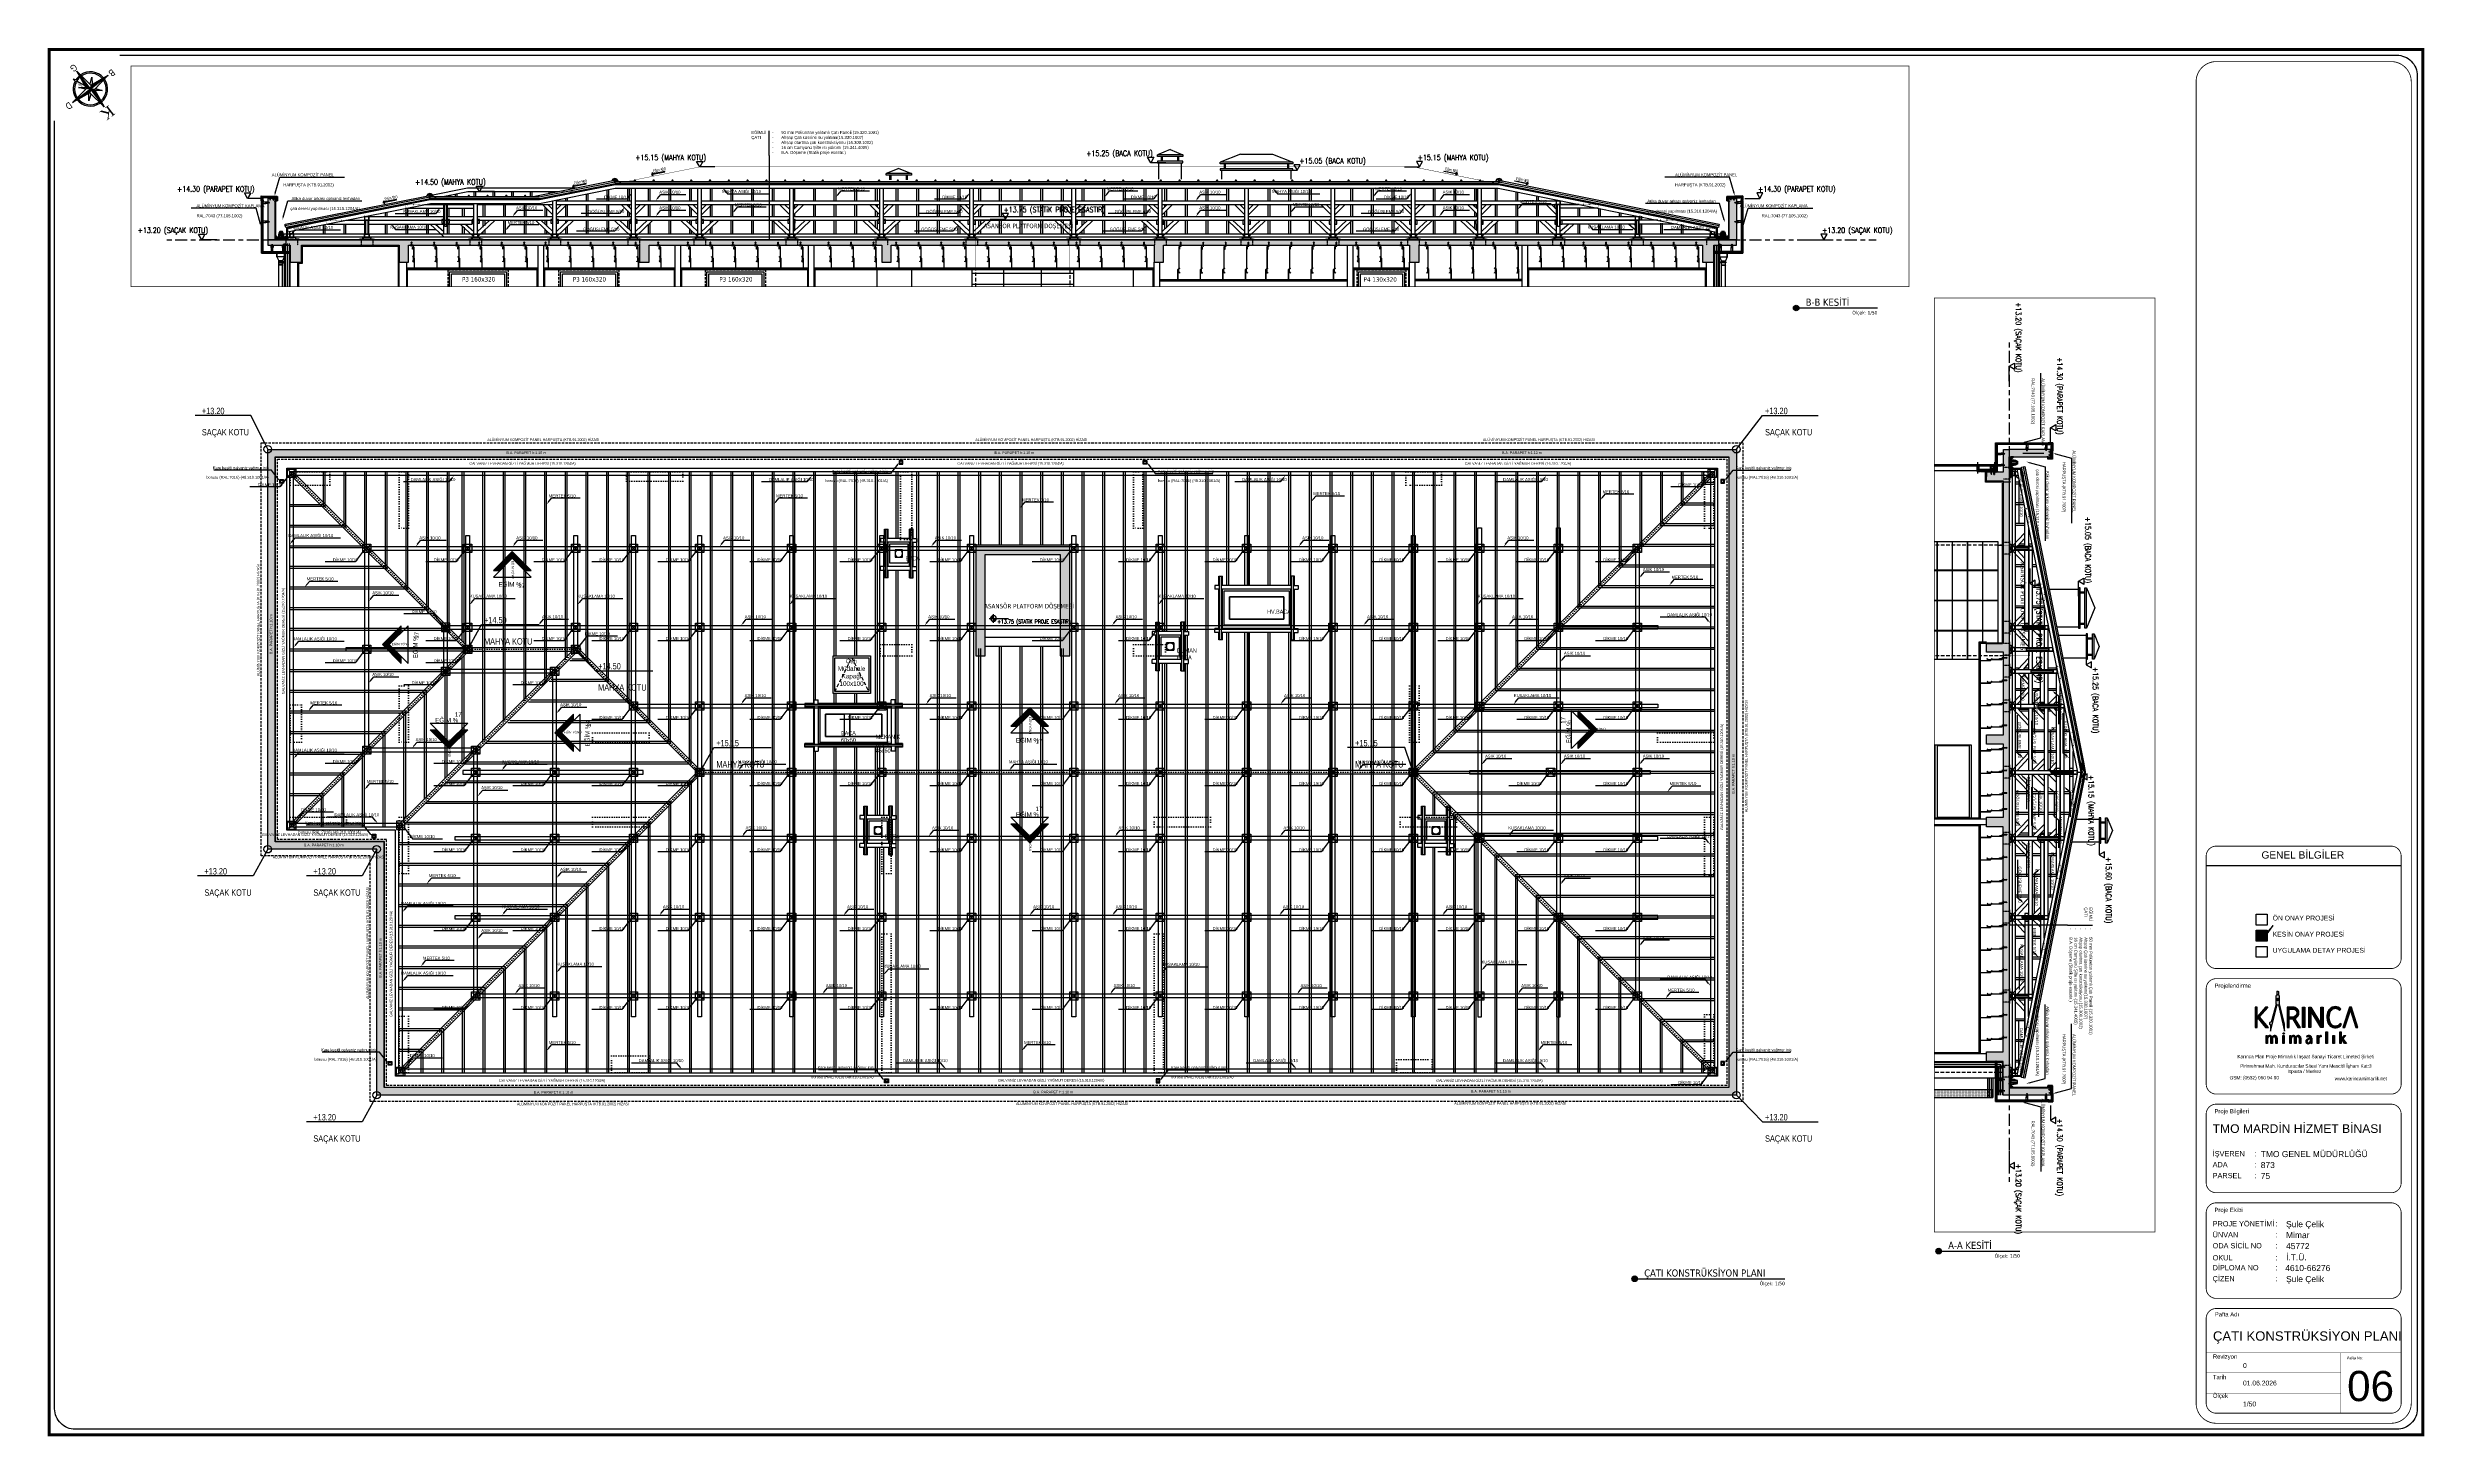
# Model space of a CAD drawing. Header units: inches. Extents: x 21 to 32698, y 13 to 3712.
# Drawn here: x 20274 to 26602, y 13 to 3712 of the extents above; entities that cross this region are included whole.
import ezdxf
from ezdxf import colors
from ezdxf.entities.mleader import LeaderData, LeaderLine
from ezdxf.enums import TextEntityAlignment as Align
from ezdxf.math import Vec2, Vec3

# ---------------------------------------------------------------- set-up
doc = ezdxf.new("R2010")
doc.units = ezdxf.units.IN
doc.header["$MEASUREMENT"] = 0
doc.set_wipeout_variables(frame=1)
for name, pattern in [('1+1 dbx a2$0$374_BLD_A1_BLOK_2$0$HIDDEN', [0.375, 0.25, -0.125]), ('Centre', [3.175, 0.635, -0.47625, 1.5875, -0.47625]), ('CIZGI', [0.4, 0.25, -0.15]), ('DASHDOT', [1, 0.5, -0.25, 0, -0.25]), ('DASHED2', [0.375, 0.25, -0.125]), ('DOT', [6.35, 0, -6.35]), ('HIDDEN', [9.525, 6.35, -3.175]), ('IMPORT-HIDDEN2', [47.625, 31.75, -15.875])]:
    doc.linetypes.add(name, pattern=pattern)
for name, color, linetype, lineweight in [('Z_MİM_$AUDIT_BAD_LAYER1', 8, 'Continuous', 25), ('Z_MİM_-KM-ALUMINIUM-09', 8, 'Continuous', 25), ('Z_MİM_-KM-ALUMINIUM-20', 8, 'Continuous', 25), ('Z_MİM_-KM-BEAM-RAY', 8, 'DOT', 25), ('Z_MİM_-KM-CEILING', 8, 'Continuous', 25), ('Z_MİM_-KM-CHAMFER', 8, 'Continuous', 25), ('Z_MİM_-KM-CONCRETE', 8, 'Continuous', 25), ('Z_MİM_-KM-DETL-TEXT', 8, 'Continuous', 25), ('Z_MİM_-KM-DRAINER', 8, 'Continuous', 25), ('Z_MİM_-KM-FLOR-LEVL-1', 8, 'Continuous', 25), ('Z_MİM_-KM-FLOR-LEVL-2', 8, 'Centre', 25), ('Z_MİM_-KM-GALVANIZED SHEET', 8, 'Continuous', 25), ('Z_MİM_-KM-GLAZ-CWMG-1', 8, 'Continuous', 25), ('Z_MİM_-KM-Gor-05', 8, 'Continuous', 25), ('Z_MİM_-KM-Gor-09', 8, 'Continuous', 25), ('Z_MİM_-KM-Gor-15', 8, 'Continuous', 25), ('Z_MİM_-KM-Gor-30', 8, 'Continuous', 25), ('Z_MİM_-KM-GROUT', 8, 'Continuous', 25), ('Z_MİM_-KM-IRON-05', 8, 'Continuous', 25), ('Z_MİM_-KM-IRON-09', 8, 'Continuous', 25), ('Z_MİM_-KM-IRON-15', 8, 'Continuous', 25), ('Z_MİM_-KM-IZO-THERMAL', 8, 'Continuous', 25), ('Z_MİM_-KM-IZO-THERMAL-GLASSWOOL', 8, 'BATTING', 25), ('Z_MİM_-KM-IZO-THERMAL-PATTERN', 8, 'Continuous', 25), ('Z_MİM_-KM-IZO-THERMAL-ROCKWOOL', 8, 'BATTING', 25), ('Z_MİM_-KM-IZO-WATER', 8, 'HIDDEN', 25), ('Z_MİM_-KM-LEAF GUARD', 8, 'Continuous', 25), ('Z_MİM_-KM-Logo', 8, 'Continuous', 25), ('Z_MİM_-KM-MARBLE-09', 8, 'Continuous', 25), ('Z_MİM_-KM-MARBLE-20', 8, 'Continuous', 25), ('Z_MİM_-KM-OSB', 8, 'Continuous', 25), ('Z_MİM_-KM-Pafta', 8, 'Continuous', 25), ('Z_MİM_-KM-PATTERN-00', 8, 'Continuous', 25), ('Z_MİM_-KM-PATTERN-09', 8, 'Continuous', 25), ('Z_MİM_-KM-PATTERN-STRC', 8, 'Continuous', 25), ('Z_MİM_-KM-RAIN GUTTER', 8, 'Continuous', 25), ('Z_MİM_-KM-RAY-1', 8, 'IMPORT-HIDDEN2', 25), ('Z_MİM_-KM-RAY-2', 8, 'DOT', 25), ('Z_MİM_-KM-ROOF-05', 8, 'Continuous', 25), ('Z_MİM_-KM-ROOF-15', 8, 'Continuous', 25), ('Z_MİM_-KM-ROOF-AŞIK', 8, 'Continuous', 25), ('Z_MİM_-KM-ROOF-DİKME', 8, 'Continuous', 25), ('Z_MİM_-KM-ROOF-GÖĞÜSLEME', 8, 'Continuous', 25), ('Z_MİM_-KM-ROOF-KUŞAKLAMA', 8, 'Continuous', 25), ('Z_MİM_-KM-ROOF-MAHYA AŞIĞI', 8, 'Continuous', 25), ('Z_MİM_-KM-ROOF-MERTEK', 8, 'Continuous', 25), ('Z_MİM_-KM-ROOF-PL', 8, 'Continuous', 25), ('Z_MİM_-KM-ROOF-RAY', 8, 'DOT', 25), ('Z_MİM_-KM-SHAFT', 8, 'Continuous', 25), ('Z_MİM_-KM-STEEL-09', 8, 'Continuous', 25), ('Z_MİM_-KM-STRC-CONCRETE', 8, 'Continuous', 25), ('Z_MİM_-KM-TEXT', 8, 'Continuous', 25), ('Z_MİM_-KM-TEXT-DETAIL', 8, 'Continuous', 25), ('Z_MİM_-KM-TEXT-SYMB', 8, 'Continuous', 25), ('Z_MİM_-KM-WALL', 8, 'Continuous', 25), ('Z_MİM_-KM-WALL-IZO-WATER', 8, 'HIDDEN', 25), ('Z_MİM_-KM-WALL-PLASTER', 8, 'Continuous', 25), ('Z_MİM_-KM-WINDOW-IDEN', 8, 'Continuous', 25), ('Z_MİM_-KM-WOOD-05', 8, 'Continuous', 25), ('Z_MİM_-KM-WOOD-15', 8, 'Continuous', 25), ('Z_MİM_00', 8, 'Continuous', 25), ('Z_MİM_2-0', 8, 'Continuous', 25), ('Z_MİM_3-0', 8, 'Continuous', 25), ('Z_MİM_3-1', 8, 'DASHED2', 25), ('Z_MİM_40-40-kt-kst', 8, 'Continuous', 25), ('Z_MİM_78-köpük', 8, 'Continuous', 25), ('Z_MİM__BM_Pafta', 8, 'Continuous', 25), ('Z_MİM__Pafta', 8, 'Continuous', 25), ('Z_MİM_A-PLASTER', 8, 'Continuous', 25), ('Z_MİM_Aksesuar', 8, 'Continuous', 25), ('Z_MİM_ALUMINIUM', 8, 'Continuous', 25), ('Z_MİM_AX', 8, 'DASHDOT', 25), ('Z_MİM_axis-su yalıtım', 8, 'HIDDEN', 25), ('Z_MİM_axis-vida', 8, 'Continuous', 25), ('Z_MİM_fitiller_k', 8, 'Continuous', 25), ('Z_MİM_GOR', 8, 'Continuous', 25), ('Z_MİM_GRNŞ. 3', 8, 'Continuous', 25), ('Z_MİM_MYM Taşyünü', 8, 'Continuous', 25), ('Z_MİM_MYM_ankraj', 8, 'Continuous', 25), ('Z_MİM_MYM_butil mastik', 8, 'Continuous', 25), ('Z_MİM_MYM_CAM', 8, 'Continuous', 25), ('Z_MİM_MYM_galvaniz levha', 8, 'Continuous', 25), ('Z_MİM_MYM_MEMBRAN_', 8, 'HIDDEN', 25), ('Z_MİM_MYM_taşyünü', 8, 'Continuous', 25), ('Z_MİM_OL', 8, 'Continuous', 25), ('Z_MİM_TARAMA', 8, 'Continuous', 25), ('Z_MİM_TR', 8, 'Continuous', 25)]:
    doc.layers.add(name, color=color, linetype=linetype, lineweight=lineweight)
doc.layers.add('Z_MİM_-KM-AREA-BNDY', color=8, linetype='Continuous', lineweight=25, plot=False)
doc.layers.get('Z_MİM_-KM-AREA-BNDY').off()
doc.styles.add('-KM-OLCU', font='ARIALN.TTF')
doc.styles.add('Arial Narrow', font='ARIALN.TTF', dxfattribs={"height": 8})
doc.styles.add('mahal', font='tahoma.ttf')
doc.styles.add('mahal listesi', font='micross.ttf', dxfattribs={"width": 0.8, "height": 20})
doc.styles.add('not', font='micross.ttf', dxfattribs={"width": 0.8})
doc.styles.add('S1', font='arial.ttf', dxfattribs={"width": 0.75, "height": 11})
doc.styles.add('STYLE1', font='arial.ttf', dxfattribs={"height": 1})
doc.styles.add('Tahoma', font='tahoma.ttf')
doc.styles.add('TEXT 1 romans', font='romans.shx', dxfattribs={"width": 0.7})
doc.styles.add('YAZI K.P. POZ', font='ARIALN.TTF', dxfattribs={"height": 10})
doc.linetypes.add('BATTING', pattern='A,0.00254,-2.54,[134,ltypeshp.shx,S=2.54,R=0,X=-2.54,Y=0],-5.08,[134,ltypeshp.shx,S=2.54,R=180,X=2.54,Y=0],-2.54', length=10.16254)
pattern_1 = [(315, (-47456.36705, 195651.26857), (0.11225320151, 0.11225320151), []), (45, (-47456.36705, 195651.26857), (-0.11225320151, 0.11225320151), [])]
pattern_2 = [(315, (20870.94923, 52549.46985), (0.1122532015, 0.1122532015), []), (45, (20870.94923, 52549.46985), (-0.1122532015, 0.1122532015), [])]

# ---------------------------------------------------------------- blocks, each defined once
blk = doc.blocks.new('*X7')
at = {"linetype": 'ByBlock'}
for p, q in [((-217.53, 160.5), (-217.53, 160.5)), ((-217.52, 160.498), (-217.52, 160.5)), ((-217.51, 160.497), (-217.51, 160.5)), ((-217.5, 160.496), (-217.5, 160.5)), ((-217.49, 160.494), (-217.49, 160.5)), ((-217.48, 160.493), (-217.48, 160.5)), ((-217.47, 160.491), (-217.47, 160.5)), ((-217.46, 160.49), (-217.46, 160.5)), ((-217.45, 160.488), (-217.45, 160.5)), ((-217.44, 160.487), (-217.44, 160.5)), ((-217.43, 160.486), (-217.43, 160.5)), ((-217.42, 160.484), (-217.42, 160.5)), ((-217.41, 160.483), (-217.41, 160.5)), ((-217.4, 160.481), (-217.4, 160.5)), ((-217.39, 160.48), (-217.39, 160.5)), ((-217.38, 160.478), (-217.38, 160.5)), ((-217.37, 160.477), (-217.37, 160.5)), ((-217.36, 160.476), (-217.36, 160.5)), ((-217.35, 160.474), (-217.35, 160.5)), ((-217.34, 160.473), (-217.34, 160.5)), ((-217.33, 160.471), (-217.33, 160.5)), ((-217.32, 160.47), (-217.32, 160.5)), ((-217.31, 160.468), (-217.31, 160.5)), ((-217.3, 160.467), (-217.3, 160.5)), ((-217.29, 160.466), (-217.29, 160.5)), ((-217.28, 160.464), (-217.28, 160.5)), ((-217.27, 160.463), (-217.27, 160.5)), ((-217.26, 160.461), (-217.26, 160.5)), ((-217.25, 160.46), (-217.25, 160.5)), ((-217.24, 160.458), (-217.24, 160.5)), ((-217.23, 160.457), (-217.23, 160.5)), ((-217.22, 160.456), (-217.22, 160.5)), ((-217.21, 160.454), (-217.21, 160.5)), ((-217.2, 160.453), (-217.2, 160.5)), ((-217.19, 160.451), (-217.19, 160.5)), ((-217.18, 160.45), (-217.18, 160.5)), ((-217.17, 160.448), (-217.17, 160.5)), ((-217.16, 160.447), (-217.16, 160.5)), ((-217.15, 160.446), (-217.15, 160.5)), ((-217.14, 160.444), (-217.14, 160.5)), ((-217.13, 160.443), (-217.13, 160.5)), ((-217.12, 160.441), (-217.12, 160.5)), ((-217.11, 160.44), (-217.11, 160.5)), ((-217.1, 160.438), (-217.1, 160.5)), ((-217.09, 160.441), (-217.09, 160.5)), ((-217.08, 160.451), (-217.08, 160.5)), ((-217.07, 160.461), (-217.07, 160.5)), ((-217.06, 160.471), (-217.06, 160.5)), ((-217.05, 160.481), (-217.05, 160.5)), ((-217.04, 160.491), (-217.04, 160.5))]:
    blk.add_line(p, q, dxfattribs=at)
blk = doc.blocks.new('Kuzey Oku')
at = {"linetype": 'ByBlock', "extrusion": (3.35187e-05, 2.46236e-05, 1)}
for p, q in [((792.5, 2956.7, 0), (801.9, 3022.3, 0)), ((801.9, 3022.3, 0), (811.3, 2956.7, 0)), ((801.9, 3022.3, 0), (801.9, 2947.3)), ((726.9, 2947.3, 0), (792.5, 2956.7, 0)), ((801.9, 2947.3), (726.9, 2947.3, 0)), ((792.5, 2937.9, 0), (726.9, 2947.3, 0)), ((787.8, 2956.7, 0), (773.8, 2975.4, 0)), ((773.8, 2975.4, 0), (792.5, 2961.4, 0)), ((773.8, 2919.2, 0), (787.8, 2937.9, 0)), ((792.5, 2933.3, 0), (773.8, 2919.2, 0)), ((792.5, 2956.7, 0), (801.9, 2947.3)), ((792.5, 2937.9, 0), (801.9, 2947.3)), ((801.9, 2872.3, 0), (792.5, 2937.9, 0)), ((801.9, 2947.3), (811.3, 2956.7, 0)), ((801.9, 2947.3), (811.3, 2937.9, 0)), ((801.9, 2947.3), (801.9, 2872.3, 0)), ((876.9, 2947.3, 0), (801.9, 2947.3)), ((811.3, 2937.9, 0), (801.9, 2872.3, 0)), ((811.3, 2961.4, 0), (830, 2975.4, 0)), ((811.3, 2956.7, 0), (876.9, 2947.3, 0)), ((876.9, 2947.3, 0), (811.3, 2937.9, 0)), ((830, 2919.2, 0), (811.3, 2933.3, 0)), ((830, 2975.4, 0), (816, 2956.7, 0)), ((816, 2937.9, 0), (830, 2919.2, 0))]:
    blk.add_line(p, q, dxfattribs=at)
blk.add_line((809.9, 2928.4), (822.4, 2899.1))
at = {"linetype": 'ByBlock', "extrusion": (-3.53869e-05, -2.18538e-05, 1)}
blk.add_line((818.8, 2897.7, 0), (827.4, 2887.1), dxfattribs=at)
at = {"linetype": 'ByBlock', "extrusion": (4.03022e-05, 1.02743e-05, 1)}
blk.add_line((825.8, 2900.7, 0), (827.4, 2887.1), dxfattribs=at)
at = {"linetype": 'ByBlock', "extrusion": (3.35187e-05, 2.46236e-05, 1)}
for radius, start, end in [(57, 92.58912, 177.41088), (57, 182.58912, 267.41088), (52.4, 93.5464, 176.4536), (52.4, 183.5464, 266.4536), (52.4, 270, 356.4536), (57, 360, 87.41088), (52.4, 360, 86.4536), (57, 295.46145, 357.41088), (57, 270, 290.53855)]:
    blk.add_arc((801.9, 2947.3, 0.1), radius, start, end, dxfattribs=at)
at = {"linetype": 'ByBlock', "extrusion": (3.35187e-05, 2.46236e-05, 1), "xscale": 150, "yscale": 150, "zscale": 150}
for p, rotation in [((-23273.1, -29607.4, 0.1), 269.9999999526984), ((33356.6, -21127.7, 0.1), 359.9999999526984), ((24876.9, 35502, 0.1), 89.9999999526984), ((-31752.8, 27022.3, 0.1), 179.9999999526983)]:
    blk.add_blockref('*X7', p, dxfattribs=dict(at, rotation=rotation))
at = {"color": 7, "extrusion": (3.35187e-05, 2.46236e-05, 1), "attachment_point": 1, "text_direction": (1, 0, -3.4e-05), "style": '-KM-OLCU'}
for s, width, insert, char_height in [('{\\fTimes New Roman|b0|i0|c162|p18;K}', 55.454, (784.7, 3064, 0), 37.5), ('B', 22.5, (704.2, 2959.5, 0), 22.5), ('D', 25.151, (883.8, 2959.5, 0), 22.5), ('G', 27.299, (793.7, 2869.4, 0), 22.5)]:
    blk.add_mtext_dynamic_manual_height_columns(s, width=width, gutter_width=1875, heights=[0], dxfattribs=dict(at, insert=insert, char_height=char_height))
at = {"color": 7, "extrusion": (3.5763e-05, -2.12329e-05, 1), "insert": (820.3, 2925.9), "char_height": 6.75, "attachment_point": 1, "text_direction": (0.390731, -0.920505, -3.4e-05), "style": '-KM-OLCU'}
blk.add_mtext_dynamic_manual_height_columns('KIBLE', width=7.545, gutter_width=562.5, heights=[0], dxfattribs=at)
blk = doc.blocks.new('pergel')
h = blk.add_hatch(color=256)
h.dxf.hatch_style = 1
edge = h.paths.add_edge_path()
edge.add_arc((2974.6, 1669.2), 1.72, 0.4235, 65.3627)
edge.add_line((2975.3, 1670.7), (2974.6, 1670.7))
edge.add_line((2974.6, 1670.7), (2974.6, 1671.2))
edge.add_line((2974.6, 1671.2), (2975.3, 1671.4))
edge.add_line((2975.3, 1671.4), (2975.3, 1675.1))
edge.add_line((2975.3, 1675.1), (2974.6, 1675.3))
edge.add_line((2974.6, 1675.3), (2974.6, 1675.5))
edge.add_line((2974.6, 1675.5), (2973.8, 1675.5))
edge.add_line((2973.8, 1675.5), (2973.8, 1675.3))
edge.add_line((2973.8, 1675.3), (2973.2, 1675.1))
edge.add_line((2973.2, 1675.1), (2973.2, 1671.4))
edge.add_line((2973.2, 1671.4), (2973.8, 1671.2))
edge.add_line((2973.8, 1671.2), (2973.8, 1670.7))
edge.add_line((2973.8, 1670.7), (2973.2, 1670.7))
edge.add_arc((2973.8, 1669.2), 1.67, 112.4662, 180)
edge.add_line((2972.1, 1669.2), (2972.1, 1660.2))
edge.add_line((2972.1, 1660.2), (2972.4, 1660.2))
edge.add_line((2972.4, 1660.2), (2972.4, 1659.7))
edge.add_line((2972.4, 1659.7), (2966.2, 1637.8))
edge.add_spline(control_points=[(2966.2, 1637.8), (2966, 1638), (2965.6, 1638.4), (2964.5, 1637.7), (2964.3, 1636.6), (2964.3, 1635.5), (2964.9, 1634.9), (2965.3, 1635), (2965.4, 1635)], knot_values=[0, 0, 0, 0, 0.906066, 2.898556, 4.776069, 6.7939, 7.846819, 8.645585, 8.645585, 8.645585, 8.645585], degree=3, periodic=0)
edge.add_line((2965.4, 1635), (2965.4, 1627.1))
edge.add_line((2965.4, 1627.1), (2973.5, 1659))
edge.add_line((2973.5, 1659), (2975, 1659))
edge.add_line((2975, 1659), (2975.2, 1659))
edge.add_line((2975.2, 1659), (2982.5, 1627.1))
edge.add_line((2982.5, 1627.1), (2982.5, 1635.8))
edge.add_line((2982.5, 1635.8), (2976.3, 1659.7))
edge.add_line((2976.3, 1659.7), (2976.3, 1660.2))
edge.add_line((2976.3, 1660.2), (2976.3, 1669.2))
edge = h.paths.add_edge_path(flags=16)
edge.add_ellipse((2974.2, 1665.4), major_axis=(0.02, 1.54), ratio=0.478724, start_angle=0, end_angle=360)
for p, q in [((2972.1, 1669.2), (2972.1, 1660.2)), ((2973.8, 1675.3), (2973.2, 1675.1)), ((2973.2, 1675.1), (2973.2, 1671.4)), ((2973.2, 1671.4), (2973.8, 1671.2)), ((2973.8, 1670.7), (2973.2, 1670.7)), ((2973.8, 1675.5), (2973.8, 1675.3)), ((2973.8, 1675.5), (2974.6, 1675.5)), ((2973.8, 1671.2), (2973.8, 1670.7)), ((2974.6, 1675.5), (2974.6, 1675.3)), ((2974.6, 1675.3), (2975.3, 1675.1)), ((2975.3, 1671.4), (2974.6, 1671.2)), ((2974.6, 1671.2), (2974.6, 1670.7)), ((2975.3, 1670.7), (2974.6, 1670.7)), ((2975.3, 1675.1), (2975.3, 1671.4)), ((2976.3, 1660.2), (2976.3, 1669.2)), ((2965.4, 1627.1), (2973.5, 1659)), ((2972.4, 1659.7), (2966.2, 1637.8)), ((2972.1, 1660.2), (2972.4, 1660.2)), ((2972.4, 1660.2), (2972.4, 1659.7)), ((2973.5, 1659), (2975, 1659)), ((2973.7, 1659), (2975.2, 1659)), ((2975.2, 1659), (2982.5, 1627.1)), ((2976.3, 1659.7), (2976.3, 1660.2)), ((2982.5, 1635.8), (2976.3, 1659.7)), ((2965.4, 1635), (2965.4, 1627.1)), ((2982.5, 1627.1), (2982.5, 1635.8))]:
    blk.add_line(p, q)
for centre, radius, start, end in [((2973.8, 1669.2), 1.67, 112.4662, 180), ((2974.6, 1669.2), 1.72, 0.4235, 65.3627)]:
    blk.add_arc(centre, radius, start, end)
blk.add_ellipse((2974.2, 1665.4), major_axis=(0.02, 1.54), ratio=0.478724)
blk.add_open_spline([(2966.2, 1637.8), (2966, 1638), (2965.6, 1638.4), (2964.5, 1637.7), (2964.3, 1636.6), (2964.3, 1635.5), (2964.9, 1634.9), (2965.3, 1635), (2965.4, 1635)], degree=3, knots=[0, 0, 0, 0, 0.906066, 2.898556, 4.776069, 6.7939, 7.846819, 8.645585, 8.645585, 8.645585, 8.645585])
blk = doc.blocks.new('logo')
at = {"layer": 'Z_MİM_-KM-Logo'}
h = blk.add_hatch(color=256, dxfattribs=at)
h.dxf.hatch_style = 1
h.paths.add_polyline_path([(-103729.89, -47296.43, -0.464035), (-103729.82, -47296.43), (-103727.84, -47298.88), (-103727.03, -47298.88), (-103729.46, -47295.95), (-103727.18, -47293.38, 0.646679), (-103727.22, -47293.3), (-103727.85, -47293.3), (-103730, -47295.83, -0.697678), (-103730.08, -47295.8), (-103730.08, -47293.3), (-103730.68, -47293.3), (-103730.68, -47298.89), (-103730.08, -47298.89), (-103730.08, -47296.65)])
h = blk.add_hatch(color=256, dxfattribs=at)
h.dxf.hatch_style = 1
h.paths.add_polyline_path([(-103720.32, -47296.57), (-103718.9, -47298.88), (-103718.16, -47298.88), (-103719.73, -47296.39, 0.345808), (-103718.6, -47294.81, 0.415886), (-103720.18, -47293.3), (-103721.88, -47293.3), (-103721.88, -47298.89), (-103721.28, -47298.89), (-103721.28, -47296.51), (-103720.44, -47296.51, -0.25994)])
h.paths.add_polyline_path([(-103720.44, -47296.06), (-103721.28, -47296.06), (-103721.28, -47293.8), (-103720.18, -47293.8, -0.417242), (-103719.18, -47294.81, -0.410798)], flags=16)
h = blk.add_hatch(color=256, dxfattribs=at)
h.dxf.hatch_style = 1
h.paths.add_polyline_path([(-103717, -47293.3), (-103717.6, -47293.3), (-103717.6, -47298.89), (-103717, -47298.89)])
h = blk.add_hatch(color=256, dxfattribs=at)
h.dxf.hatch_style = 1
h.paths.add_polyline_path([(-103715.89, -47298.89), (-103715.29, -47298.89), (-103715.29, -47294.51, -0.759885), (-103715.2, -47294.49), (-103712.55, -47298.89), (-103711.95, -47298.89), (-103711.95, -47293.3), (-103712.55, -47293.3), (-103712.55, -47297.68, -0.759885), (-103712.64, -47297.7), (-103715.29, -47293.3), (-103715.89, -47293.3)])
h = blk.add_hatch(color=256, dxfattribs=at)
h.dxf.hatch_style = 1
h.paths.add_polyline_path([(-103710.73, -47294.79, 0.163946), (-103710.66, -47297.55, 0.101232), (-103710, -47298.5, 0.43099), (-103706.86, -47298.1), (-103707.25, -47297.76, -0.459836), (-103709.59, -47298.09, -0.099872), (-103710.09, -47297.32, -0.152444), (-103710.18, -47294.97, -0.094992), (-103709.72, -47294.17, -0.427941), (-103707.45, -47294.17), (-103707.03, -47293.79, 0.423768), (-103710.12, -47293.8, 0.125383)])
h = blk.add_hatch(color=256, dxfattribs=at)
h.dxf.hatch_style = 1
h.paths.add_polyline_path([(-103704.12, -47293.3), (-103704.69, -47293.3), (-103706.52, -47298.89), (-103705.94, -47298.89), (-103704.41, -47294.22), (-103702.9, -47298.89), (-103702.33, -47298.89)])
h = blk.add_hatch(color=256, dxfattribs=at)
h.dxf.hatch_style = 1
edge = h.paths.add_edge_path()
edge.add_line((-103726.02, -47301.5), (-103725.93, -47301.5))
edge.add_arc((-103725.29, -47301.79), 0.704, -0.24568, 155.68843, ccw=False)
edge.add_line((-103724.59, -47301.8), (-103724.59, -47303.3))
edge.add_line((-103724.59, -47303.3), (-103725, -47303.3))
edge.add_line((-103725, -47303.3), (-103725, -47301.8))
edge.add_arc((-103725.45, -47301.84), 0.452, 4.24195, 172.49695)
edge.add_line((-103725.9, -47301.78), (-103725.9, -47303.3))
edge.add_line((-103725.9, -47303.3), (-103726.31, -47303.3))
edge.add_line((-103726.31, -47303.3), (-103726.31, -47301.8))
edge.add_arc((-103726.78, -47301.86), 0.477, 6.95765, 175.66634)
edge.add_line((-103727.26, -47301.82), (-103727.26, -47303.3))
edge.add_line((-103727.26, -47303.3), (-103727.67, -47303.3))
edge.add_line((-103727.67, -47303.3), (-103727.67, -47301.14))
edge.add_line((-103727.67, -47301.14), (-103727.33, -47301.14))
edge.add_line((-103727.33, -47301.14), (-103727.33, -47301.49))
edge.add_line((-103727.33, -47301.49), (-103727.28, -47301.49))
edge.add_arc((-103726.65, -47301.77), 0.683, 22.73192, 155.92953, ccw=False)
h = blk.add_hatch(color=256, dxfattribs=at)
h.dxf.hatch_style = 1
edge = h.paths.add_edge_path()
edge.add_arc((-103722.83, -47300.55), 0.215, 0, 360)
h = blk.add_hatch(color=256, dxfattribs=at)
h.dxf.hatch_style = 1
h.paths.add_polyline_path([(-103723.05, -47301.14), (-103722.64, -47301.14), (-103722.64, -47303.3), (-103723.05, -47303.3)])
h = blk.add_hatch(color=256, dxfattribs=at)
h.dxf.hatch_style = 1
edge = h.paths.add_edge_path()
edge.add_line((-103719.5, -47301.5), (-103719.41, -47301.5))
edge.add_arc((-103718.77, -47301.79), 0.704, -0.24568, 155.68843, ccw=False)
edge.add_line((-103718.07, -47301.8), (-103718.07, -47303.3))
edge.add_line((-103718.07, -47303.3), (-103718.48, -47303.3))
edge.add_line((-103718.48, -47303.3), (-103718.48, -47301.8))
edge.add_arc((-103718.93, -47301.84), 0.452, 4.24195, 172.49695)
edge.add_line((-103719.37, -47301.78), (-103719.37, -47303.3))
edge.add_line((-103719.37, -47303.3), (-103719.78, -47303.3))
edge.add_line((-103719.78, -47303.3), (-103719.78, -47301.8))
edge.add_arc((-103720.26, -47301.86), 0.477, 6.95765, 175.66634)
edge.add_line((-103720.73, -47301.82), (-103720.73, -47303.3))
edge.add_line((-103720.73, -47303.3), (-103721.14, -47303.3))
edge.add_line((-103721.14, -47303.3), (-103721.14, -47301.14))
edge.add_line((-103721.14, -47301.14), (-103720.81, -47301.14))
edge.add_line((-103720.81, -47301.14), (-103720.81, -47301.49))
edge.add_line((-103720.81, -47301.49), (-103720.75, -47301.49))
edge.add_arc((-103720.13, -47301.77), 0.683, 22.73192, 155.92953, ccw=False)
h = blk.add_hatch(color=256, dxfattribs=at)
h.dxf.hatch_style = 1
edge = h.paths.add_edge_path(flags=16)
edge.add_arc((-103715.54, -47303.7), 1.56, 85.14649, 106.1892)
edge.add_arc((-103715.72, -47302.82), 0.668, 111.93765, 141.37393)
edge.add_arc((-103715.76, -47302.69), 0.565, 149.0524, 208.15165)
edge.add_arc((-103715.97, -47302.67), 0.41, 225.36048, 278.45118)
edge.add_arc((-103715.96, -47302.5), 0.58, 275.15969, 343.13591)
edge.add_line((-103715.41, -47302.67), (-103715.41, -47302.15))
edge = h.paths.add_edge_path()
edge.add_line((-103715.24, -47303.3), (-103714.99, -47303.19))
edge.add_arc((-103714.63, -47302.95), 0.434, 183.45541, 213.54982, ccw=False)
edge.add_line((-103715.06, -47302.98), (-103715.06, -47301.8))
edge.add_arc((-103715.84, -47301.84), 0.785, 3.14351, 104.44462)
edge.add_arc((-103715.52, -47303.04), 2.03, 104.81403, 119.83834)
edge.add_line((-103716.53, -47301.28), (-103716.45, -47301.52))
edge.add_arc((-103715.41, -47303.56), 2.29, 104.94261, 116.93755, ccw=False)
edge.add_arc((-103715.88, -47301.8), 0.469, -0.82221, 106.04855, ccw=False)
edge.add_line((-103715.41, -47301.8), (-103715.41, -47301.91))
edge.add_arc((-103715.48, -47303.79), 1.89, 87.73116, 108.72347)
edge.add_arc((-103715.78, -47302.95), 0.994, 107.84571, 138.32326)
edge.add_arc((-103716.07, -47302.73), 0.636, 136.24585, 223.75415)
edge.add_arc((-103716.05, -47302.64), 0.712, 228.03884, 295.50365)
edge.add_arc((-103716.21, -47302.34), 1.06, 296.33324, 319.61662)
edge.add_line((-103715.41, -47303.02), (-103715.35, -47303.02))
edge.add_arc((-103714.8, -47302.97), 0.556, 185.62479, 216.49431)
h = blk.add_hatch(color=256, dxfattribs=at)
h.dxf.hatch_style = 1
edge = h.paths.add_edge_path()
edge.add_line((-103712.48, -47301.09), (-103712.48, -47301.43))
edge.add_arc((-103712.58, -47301.97), 0.552, 78.90841, 171.78956)
edge.add_line((-103713.13, -47301.89), (-103713.13, -47303.3))
edge.add_line((-103713.13, -47303.3), (-103713.54, -47303.3))
edge.add_line((-103713.54, -47303.3), (-103713.54, -47301.14))
edge.add_line((-103713.54, -47301.14), (-103713.2, -47301.14))
edge.add_line((-103713.2, -47301.14), (-103713.2, -47301.49))
edge.add_line((-103713.2, -47301.49), (-103713.15, -47301.49))
edge.add_arc((-103712.52, -47301.77), 0.683, 85.85221, 155.92953, ccw=False)
h = blk.add_hatch(color=256, dxfattribs=at)
h.dxf.hatch_style = 1
h.paths.add_polyline_path([(-103710.73, -47300.12), (-103710.73, -47303.3), (-103711.14, -47303.3), (-103711.14, -47300.12)])
h = blk.add_hatch(color=256, dxfattribs=at)
h.dxf.hatch_style = 1
h.paths.add_polyline_path([(-103708.83, -47301.14), (-103708.83, -47303.3), (-103709.24, -47303.3), (-103709.24, -47301.14)])
h = blk.add_hatch(color=256, dxfattribs=at)
h.dxf.hatch_style = 1
edge = h.paths.add_edge_path()
edge.add_line((-103705.52, -47303.3), (-103706.01, -47303.3))
edge.add_line((-103706.01, -47303.3), (-103706.71, -47302.33))
edge.add_arc((-103706.74, -47302.36), 0.0456, 35.77271, 135.6485)
edge.add_line((-103706.78, -47302.33), (-103706.93, -47302.48))
edge.add_line((-103706.93, -47302.48), (-103706.93, -47303.3))
edge.add_line((-103706.93, -47303.3), (-103707.34, -47303.3))
edge.add_line((-103707.34, -47303.3), (-103707.34, -47300.12))
edge.add_line((-103707.34, -47300.12), (-103706.93, -47300.12))
edge.add_line((-103706.93, -47300.12), (-103706.93, -47302.06))
edge.add_arc((-103706.91, -47302.06), 0.0228, 180, 320.61746)
edge.add_line((-103706.89, -47302.08), (-103706.12, -47301.14))
edge.add_line((-103706.12, -47301.14), (-103705.62, -47301.14))
edge.add_line((-103705.62, -47301.14), (-103706.47, -47302.01))
edge.add_line((-103706.47, -47302.01), (-103705.52, -47303.3))
for p, q in [((-103721.28, -47296.51), (-103721.28, -47296.51)), ((-103707.03, -47293.79), (-103707.45, -47294.17)), ((-103726.02, -47301.5), (-103725.93, -47301.5)), ((-103719.5, -47301.5), (-103719.41, -47301.5)), ((-103716.53, -47301.28), (-103716.45, -47301.52)), ((-103715.24, -47303.3), (-103714.99, -47303.19)), ((-103712.48, -47301.09), (-103712.48, -47301.43)), ((-103706.86, -47298.1), (-103707.25, -47297.76))]:
    blk.add_line(p, q, dxfattribs=at)
for points in [[(-103729.46, -47295.95), (-103727.18, -47293.38, 0.646679), (-103727.22, -47293.3), (-103727.85, -47293.3), (-103730, -47295.83, -0.697678), (-103730.08, -47295.8), (-103730.08, -47293.3), (-103730.68, -47293.3), (-103730.68, -47298.89), (-103730.08, -47298.89), (-103730.08, -47296.65), (-103729.89, -47296.43, -0.464035), (-103729.82, -47296.43), (-103727.84, -47298.88), (-103727.03, -47298.88), (-103729.46, -47295.95)], [(-103721.28, -47296.51), (-103720.44, -47296.51, -0.25994), (-103720.32, -47296.57), (-103718.9, -47298.88), (-103718.16, -47298.88), (-103719.73, -47296.39, 0.345808), (-103718.6, -47294.81, 0.415886), (-103720.18, -47293.3), (-103721.88, -47293.3), (-103721.88, -47298.89), (-103721.28, -47298.89), (-103721.28, -47296.51)], [(-103721.28, -47293.8), (-103720.18, -47293.8, -0.417242), (-103719.18, -47294.81, -0.410798), (-103720.44, -47296.06), (-103721.28, -47296.06), (-103721.28, -47293.8)], [(-103715.29, -47293.3), (-103712.64, -47297.7, 0.759885), (-103712.55, -47297.68), (-103712.55, -47293.3), (-103711.95, -47293.3), (-103711.95, -47298.89), (-103712.55, -47298.89), (-103715.2, -47294.49, 0.759885), (-103715.29, -47294.51), (-103715.29, -47298.89), (-103715.89, -47298.89), (-103715.89, -47293.3), (-103715.29, -47293.3)], [(-103707.03, -47293.79, 0.423768), (-103710.12, -47293.8, 0.125383), (-103710.73, -47294.79, 0.163946), (-103710.66, -47297.55, 0.101232), (-103710, -47298.5, 0.43099), (-103706.86, -47298.1, 0.462989)], [(-103707.45, -47294.17, 0.427941), (-103709.72, -47294.17, 0.094992), (-103710.18, -47294.97, 0.152444), (-103710.09, -47297.32, 0.099872), (-103709.59, -47298.09, 0.459836), (-103707.25, -47297.76, 1.570508)], [(-103715.41, -47301.91, 0.091853), (-103716.09, -47302.01, 0.133773), (-103716.53, -47302.29, 0.401533), (-103716.53, -47303.17, 0.303179), (-103715.74, -47303.29, 0.101944), (-103715.41, -47303.02, 57.16855)], [(-103715.41, -47302.15, 0.092075), (-103715.97, -47302.2, 0.129151), (-103716.24, -47302.4, 0.263741), (-103716.26, -47302.96, 0.235886), (-103715.91, -47303.08, 0.305617), (-103715.41, -47302.67, 0.100823)]]:
    blk.add_lwpolyline(points, format="xyb", dxfattribs=at)
for points in [[(-103717.6, -47293.3), (-103717, -47293.3), (-103717, -47298.89), (-103717.6, -47298.89)], [(-103723.05, -47301.14), (-103722.64, -47301.14), (-103722.64, -47303.3), (-103723.05, -47303.3)], [(-103710.73, -47300.12), (-103710.73, -47303.3), (-103711.14, -47303.3), (-103711.14, -47300.12)], [(-103708.83, -47301.14), (-103708.83, -47303.3), (-103709.24, -47303.3), (-103709.24, -47301.14)]]:
    blk.add_lwpolyline(points, close=True, dxfattribs=at)
for points in [[(-103705.94, -47298.89), (-103704.41, -47294.22), (-103702.9, -47298.89), (-103702.33, -47298.89), (-103704.12, -47293.3), (-103704.69, -47293.3), (-103706.52, -47298.89), (-103705.94, -47298.89)], [(-103727.26, -47301.82), (-103727.26, -47303.3), (-103727.67, -47303.3), (-103727.67, -47301.14), (-103727.33, -47301.14), (-103727.33, -47301.49), (-103727.28, -47301.49)], [(-103725.9, -47301.78), (-103725.9, -47303.3), (-103726.31, -47303.3), (-103726.31, -47301.8)], [(-103724.59, -47301.8), (-103724.59, -47303.3), (-103725, -47303.3), (-103725, -47301.8)], [(-103720.73, -47301.82), (-103720.73, -47303.3), (-103721.14, -47303.3), (-103721.14, -47301.14), (-103720.81, -47301.14), (-103720.81, -47301.49), (-103720.75, -47301.49)], [(-103719.37, -47301.78), (-103719.37, -47303.3), (-103719.78, -47303.3), (-103719.78, -47301.8)], [(-103718.07, -47301.8), (-103718.07, -47303.3), (-103718.48, -47303.3), (-103718.48, -47301.8)], [(-103715.41, -47301.91), (-103715.41, -47301.8)], [(-103715.41, -47302.67), (-103715.41, -47302.15)], [(-103715.35, -47303.02), (-103715.41, -47303.02)], [(-103715.06, -47301.8), (-103715.06, -47302.98)], [(-103713.13, -47301.89), (-103713.13, -47303.3), (-103713.54, -47303.3), (-103713.54, -47301.14), (-103713.2, -47301.14), (-103713.2, -47301.49), (-103713.15, -47301.49)]]:
    blk.add_lwpolyline(points, dxfattribs=at)
blk.add_lwpolyline([(-103705.52, -47303.3), (-103706.01, -47303.3), (-103706.71, -47302.33, 0.465648), (-103706.78, -47302.33), (-103706.93, -47302.48), (-103706.93, -47303.3), (-103707.34, -47303.3), (-103707.34, -47300.12), (-103706.93, -47300.12), (-103706.93, -47302.06, 0.70423), (-103706.89, -47302.08), (-103706.12, -47301.14), (-103705.62, -47301.14), (-103706.47, -47302.01)], format="xyb", close=True, dxfattribs=at)
blk.add_circle((-103722.83, -47300.55), 0.215, dxfattribs=at)
for centre, radius, start, end in [((-103726.65, -47301.77), 0.683, 22.73192, 155.92953), ((-103726.78, -47301.86), 0.477, 6.95765, 175.66634), ((-103725.29, -47301.79), 0.704, 359.75432, 155.68843), ((-103725.45, -47301.84), 0.452, 4.24195, 172.49695), ((-103720.13, -47301.77), 0.683, 22.73192, 155.92953), ((-103720.26, -47301.86), 0.477, 6.95765, 175.66634), ((-103718.77, -47301.79), 0.704, 359.75432, 155.68843), ((-103718.93, -47301.84), 0.452, 4.24195, 172.49695), ((-103715.52, -47303.04), 2.03, 104.81403, 119.83834), ((-103715.41, -47303.56), 2.29, 104.94261, 116.93755), ((-103715.84, -47301.84), 0.785, 3.14351, 104.44462), ((-103715.88, -47301.8), 0.469, 359.17779, 106.04855), ((-103714.8, -47302.97), 0.556, 185.62479, 216.49431), ((-103714.63, -47302.95), 0.434, 183.45541, 213.54982), ((-103712.52, -47301.77), 0.683, 85.85221, 155.92953), ((-103712.58, -47301.97), 0.552, 78.90841, 171.78956)]:
    blk.add_arc(centre, radius, start, end, dxfattribs=at)
at = {"layer": 'Z_MİM_-KM-Logo', "xscale": 0.2281859749219269, "yscale": 0.2281859749219269, "zscale": 0.2281859749219269}
blk.add_blockref('pergel', (-104403.13, -47671.18), dxfattribs=at)
blk = doc.blocks.new('A$C4A67680B')
at = {"layer": 'Z_MİM__Pafta'}
h = blk.add_hatch(color=256, dxfattribs=at)
h.dxf.hatch_style = 1
edge = h.paths.add_edge_path()
edge.add_arc((0, 0), 13.4, 0.02272, 90, ccw=False)
edge.add_line((13.4, 0), (42.1, 38.6))
edge.add_line((42.1, 38.6), (15.4, 9.2))
edge.add_arc((6.2, 5.8), 9.82, 20.50677, 129.27025)
h = blk.add_hatch(color=256, dxfattribs=at)
h.dxf.hatch_style = 1
h.paths.add_polyline_path([(0, 26.7), (26.7, 26.7), (26.7, 0), (0, 0)])
blk.add_lwpolyline([(0, 13.4, -0.414097), (13.4, 0), (42.1, 38.6), (15.4, 9.2, 0.513729), (0, 13.4, 3011.564854)], format="xyb", dxfattribs=at)
blk = doc.blocks.new('*U10')
at = {"layer": 'Z_MİM_-KM-Pafta'}
blk.add_line((5757.9, 1516.5), (6277.1, 1516.5), dxfattribs=at)
at = {"layer": 'Z_MİM_-KM-Pafta', "ltscale": 0.5, "const_width": 8}
blk.add_lwpolyline([(15, 3690), (6335, 3690), (6335, 0), (15, 0)], close=True, dxfattribs=at)
at = {"layer": 'Z_MİM_-KM-Pafta', "ltscale": 0.5}
blk.add_lwpolyline([(203.7, 3675), (6265, 3675, -0.414214), (6320, 3620), (6320, 70, -0.414214), (6265, 15), (85, 15, -0.414214), (30, 70), (30, 3499.6)], format="xyb", dxfattribs=at)
at = {"layer": 'Z_MİM_-KM-Pafta', "const_width": 2.15}
for points in [[(5784.8, 31.1), (6250.3, 31.1, 0.414214), (6303.9, 84.7), (6303.9, 3604.2, 0.414214), (6250.3, 3657.8), (5784.8, 3657.8, 0.414214), (5731.1, 3604.2), (5731.1, 84.7, 0.414214)], [(5784.8, 1242.2), (6250.3, 1242.2, 0.414214), (6277.1, 1269.1), (6277.1, 1541.5, 0.414214), (6250.3, 1568.3), (5784.8, 1568.3, 0.414214), (5757.9, 1541.5), (5757.9, 1269.1, 0.414214)], [(5784.8, 907.9), (6250.3, 907.9, 0.414214), (6277.1, 934.8), (6277.1, 1188.6, 0.414214), (6250.3, 1215.4), (5784.8, 1215.4, 0.414214), (5757.9, 1188.6), (5757.9, 934.8, 0.414214)], [(5784.8, 645.1), (6250.3, 645.1, 0.414214), (6277.1, 671.9), (6277.1, 854.3, 0.414214), (6250.3, 881.1), (5784.8, 881.1, 0.414214), (5757.9, 854.3), (5757.9, 671.9, 0.414214)], [(5784.8, 363.7), (6250.3, 363.7, 0.414214), (6277.1, 390.5), (6277.1, 591.4, 0.414214), (6250.3, 618.3), (5784.8, 618.3, 0.414214), (5757.9, 591.4), (5757.9, 390.5, 0.414214)], [(5784.8, 57.9), (6250.3, 57.9, 0.414214), (6277.1, 84.7), (6277.1, 310, 0.414214), (6250.3, 336.9), (5784.8, 336.9, 0.414214), (5757.9, 310), (5757.9, 84.7, 0.414214)]]:
    blk.add_lwpolyline(points, format="xyb", close=True, dxfattribs=at)
at = {"layer": 'Z_MİM_-KM-Pafta'}
for points in [[(5891.4, 1386.9), (5920.1, 1386.9), (5920.1, 1358.2), (5891.4, 1358.2)], [(5891.4, 1344), (5920.1, 1344), (5920.1, 1315.3), (5891.4, 1315.3)], [(5891.4, 1301), (5920.1, 1301), (5920.1, 1272.4), (5891.4, 1272.4)]]:
    blk.add_lwpolyline(points, close=True, dxfattribs=at)
at = {"layer": 'Z_MİM_-KM-Pafta', "const_width": 1.07}
for points in [[(5757.9, 218.8), (6277.1, 218.8)], [(6116.2, 57.9), (6116.2, 218.8)], [(5757.9, 165.2), (6116.2, 165.2)], [(5757.9, 111.6), (6116.2, 111.6)]]:
    blk.add_lwpolyline(points, dxfattribs=at)
at = {"xscale": 0.8000000000000003, "yscale": 0.8000000000000003, "zscale": 0.8000000000000003, "rotation": 217.4253605102341}
blk.add_blockref('Kuzey Oku', (-798.3, 5847.2), dxfattribs=at)
at = {"xscale": 1.072875278143105, "yscale": 1.072875278143105, "zscale": 1.072875278143105}
blk.add_blockref('A$C4A67680B', (5891.4, 1315.3), dxfattribs=at)
at = {"layer": 'Z_MİM_-KM-Pafta', "xscale": 9.655877503287947, "yscale": 9.655877503287947, "zscale": 9.655877503287947}
blk.add_blockref('logo', (1007498.9, 457797.5), dxfattribs=at)
at = {"color": 7, "style": 'STYLE1'}
blk.add_attdef('00', (6133, 90.2), '', height=80.5, dxfattribs=at)
at = {"layer": 'Z_MİM_-KM-Pafta', "color": 7, "attachment_point": 1, "style": 'STYLE1'}
for s, width, gutter_width, insert, char_height in [('GENEL BİLGİLER', 975.002, 100, (5905.1, 1554.4), 19.312), ('ÖN ONAY PROJESİ', 975.002, 100, (5935, 1383.1), 12.875), ('KESİN ONAY PROJESİ', 975.002, 100, (5935, 1340.2), 12.875), ('UYGULAMA DETAY PROJESİ', 975.002, 100, (5935, 1297.3), 12.875), ('Projelendirme', 975.002, 100, (5780, 1202.3), 11.265), ('Karınca Plan Proje Mimarlık İnşaat Sanayi Ticaret Limeted Şirketi', 1170.003, 120, (5840.9, 1012.4), 9.012), ('GSM: (0532) 060 94 90', 1170.003, 120, (5820.2, 956), 9.012), ('Pirimehmet Mah. Kunduracılar Sitesi Yanı Mescitli İşhanı Kat:3', 1170.003, 120, (5848.5, 987.1), 9.012), ('Isparta / Merkez', 1170.003, 120, (5974.4, 973), 9.012), ('www.karincamimarlik.net', 1170.003, 120, (6100.2, 953.6), 9.012), ('TMO MARDİN HİZMET BİNASI', 975.002, 100, (5775.3, 827.4), 23), ('Proje Bilgileri', 975.002, 100, (5780, 868), 11.265), ('İŞVEREN^I:', 975.002, 100, (5775.1, 756.1), 13.95), ('TMO GENEL MÜDÜRLÜĞÜ', 975.002, 100, (5903.2, 756.1), 16.093), ('ADA^I^I:', 975.002, 100, (5775.1, 726.9), 13.95), ('PARSEL^I:', 975.002, 100, (5775.1, 697.7), 13.95), ('873', 975.002, 100, (5903.2, 726.9), 16.09), ('75', 975.002, 100, (5903.2, 697.7), 16.09), ('PROJE YÖNETİMİ^I:', 975.002, 100, (5775.1, 569.5), 13.947), ('Proje Ekibi', 975.002, 100, (5780, 605.1), 11.265), ('Şule Çelik', 975.002, 100, (5970.6, 569.5), 16.09), ('ODA SİCİL NO^I:', 975.002, 100, (5775.1, 511), 13.947), ('ÜNVAN^I^I:', 975.002, 100, (5775.1, 540.3), 13.95), ('45772', 975.002, 100, (5970.6, 511), 16.09), ('Mimar', 975.002, 100, (5970.6, 540.3), 16.09), ('OKUL^I^I^I:', 975.002, 100, (5775.1, 478.9), 13.947), ('DİPLOMA NO^I:', 975.002, 100, (5775.1, 452.5), 13.947), ('4610-66276', 975.002, 100, (5968.4, 452.5), 16.09), ('İ.T.Ü.', 975.002, 100, (5970.6, 481), 16.09), ('ÇİZEN^I^I:', 975.002, 100, (5775.1, 423.3), 13.95), ('Şule Çelik', 975.002, 100, (5970.6, 423.3), 16.09), ('Pafta Adı', 975.002, 100, (5780.8, 326.9), 11.27), ('Revizyon', 975.002, 100, (5775.8, 214.4), 11.27), ('Pafta No:', 975.002, 100, (6131.8, 208.9), 7.51), ('Tarih', 975.002, 100, (5775.8, 159.7), 11.27), ('01.06.2026', 975.002, 100, (5855.9, 144.7), 12.87), ('Ölçek', 975.002, 100, (5775.8, 110), 11.27)]:
    blk.add_mtext_dynamic_manual_height_columns(s, width=width, gutter_width=gutter_width, heights=[0], dxfattribs=dict(at, insert=insert, char_height=char_height))
at = {"layer": 'Z_MİM_-KM-Pafta', "color": 7, "style": 'STYLE1'}
for tag, p, height in [('PAFTA_ADI', (5775.8, 251), 33), ('REVIZYON', (5855.9, 178.5), 12.9), ('OLCEK', (5855.9, 76), 12.9)]:
    blk.add_attdef(tag, p, '', height=height, dxfattribs=at)
blk = doc.blocks.new('*U11')
at = {"layer": 'Z_MİM_$AUDIT_BAD_LAYER1', "linetype": 'Continuous', "ltscale": 6}
h = blk.add_hatch(dxfattribs=at)
h.set_pattern_fill('ANSI32', color=256, scale=0.04, angle=90, style=0)
h.set_pattern_definition([(135, (-712958.51896, 773143.01754), (-0.26940768363, -0.26940768363), []), (135, (-712958.51896, 773143.19715), (-0.26940768363, -0.26940768363), [])])
h.paths.add_polyline_path([(3.4, -28.5), (3.9, -28.5), (3.9, -25.7), (11.4, -25.7), (11.4, -25.2), (3.4, -25.2)])
h.paths.add_polyline_path([(3.9, -30.4), (3.4, -30.4), (3.4, -33.2), (3.9, -33.2)])
at = {"layer": 'Z_MİM_40-40-kt-kst', "ltscale": 2}
for p, q in [((3.4, -25.2), (3.4, -29.1)), ((3.4, -25.2), (11.4, -25.2)), ((3.4, -28.5), (3.9, -28.5, 0)), ((3.9, -25.7, 0), (3.9, -29.1, 0)), ((11.4, -25.7), (3.9, -25.7, 0)), ((11.4, -25.2), (11.4, -25.7))]:
    blk.add_line(p, q, dxfattribs=at)
at = {"layer": 'Z_MİM_GOR', "ltscale": 50}
for p, q in [((-0.2, -59.9, 0), (4.8, -54.9, 0)), ((-0.2, -86.2, 0), (-0.2, -59.9, 0)), ((0.2, -86.2, 0), (0.2, -60.1, 0)), ((0.2, -60.1, 0), (5.1, -55.2, 0)), ((2, -30.8, 0), (2, -57.6, 0)), ((2, -65.5, 0), (2, -58.3, 0)), ((2.5, -30.8, 0), (2.5, -57.1, 0)), ((2.5, -66, 0), (2.5, -57.8, 0)), ((3.4, -29.8), (3.4, -33.2)), ((3.4, -30.4), (3.9, -30.4, 0)), ((3.4, -33.2), (3.9, -33.2, 0)), ((3.9, -29.8, 0), (3.9, -33.2, 0)), ((4.7, -35.4, 0), (4.7, -30.8, 0)), ((4.8, -54.9, 0), (5.1, -55.2, 0)), ((4.9, -35.6, 0), (5, -35.6, 0)), ((5.2, -35.4, 0), (5.2, -30.8, 0)), ((0.2, -63.7, 0), (5.1, -68.6, 0)), ((0.2, -64.4, 0), (4.8, -68.9, 0)), ((2, -68.9, 0), (2, -66.2, 0)), ((2.5, -68.9, 0), (2, -68.9, 0)), ((2.5, -68.9, 0), (2.5, -66.7, 0)), ((4.8, -68.9, 0), (5.1, -68.6, 0))]:
    blk.add_line(p, q, dxfattribs=at)
for centre, radius, start, end in [((3.6, -30.8, 0), 1.62, 82.24097, 180), ((3.6, -30.8, 0), 1.13, 77.60639, 179.86574), ((3.6, -30.8, 0), 1.62, 0, 82.24097), ((3.6, -30.8, 0), 1.12, 0, 78.74817), ((4.9, -35.4, 0), 0.2, 180, 270), ((5, -35.4, 0), 0.2, 270, 0)]:
    blk.add_arc(centre, radius, start, end, dxfattribs=at)
at = {"layer": 'Z_MİM_TARAMA'}
for p, q in [((7.2, -16.5), (6.6, -16.6)), ((7, -20.7), (6.6, -16.6)), ((6.6, -26.5), (6.6, -25.7)), ((6.6, -25.7), (8.6, -25.7)), ((6.6, -26.5), (8.6, -26.5)), ((6.9, -26.5), (6.9, -25.7)), ((6.9, -26.6), (8.4, -26.5)), ((6.9, -26.8), (8.4, -26.7)), ((6.9, -27), (8.4, -26.9)), ((6.9, -27.2), (8.4, -27.1)), ((6.9, -27.4), (8.4, -27.3)), ((7, -25.7), (7, -20.7)), ((7, -27.5), (7, -26.5)), ((7, -27.5), (8.2, -27.5)), ((7.4, -17.9), (7.2, -16.5)), ((7.2, -18.1), (8, -18)), ((7.2, -18.3), (8.1, -18.2)), ((7.2, -20.3), (8, -20.2)), ((7.3, -18.5), (8, -18.4)), ((7.3, -20.1), (7.9, -20.1)), ((7.3, -20.5), (8, -20.4)), ((7.4, -17.9), (7.9, -17.8)), ((7.6, -19.9), (7.4, -18.5)), ((7.4, -20.7), (7.9, -20.7)), ((7.5, -18.7), (7.8, -18.7)), ((7.5, -18.9), (7.8, -18.9)), ((7.5, -19.1), (7.7, -19.1)), ((7.5, -19.3), (7.7, -19.3)), ((7.6, -19.9), (7.8, -18.5)), ((7.6, -19.5), (7.7, -19.5)), ((7.6, -19.7), (7.7, -19.7)), ((7.6, -19.9), (7.7, -19.9)), ((7.6, -26.5), (7.6, -25.7)), ((7.9, -17.9), (8, -16.5)), ((8, -16.5), (8.7, -16.6)), ((8.2, -20.7), (8.7, -16.6)), ((8.2, -25.7), (8.2, -20.7)), ((8.2, -27.5), (8.2, -26.5)), ((8.4, -26.5), (8.4, -25.7)), ((8.6, -26.5), (8.6, -25.7))]:
    blk.add_line(p, q, dxfattribs=at)
for centre, radius, start, end in [((7.5, -18.2), 0.3, 111.73309, 261.13394), ((7.6, -20.3), 0.4, 92.80664, 87.19336), ((7.8, -18.2), 0.3, 278.86606, 68.26691)]:
    blk.add_arc(centre, radius, start, end, dxfattribs=at)
blk = doc.blocks.new('*U13')
at = {"layer": 'Z_MİM_$AUDIT_BAD_LAYER1', "linetype": 'Continuous', "ltscale": 6}
h = blk.add_hatch(dxfattribs=at)
h.set_pattern_fill('ANSI32', color=256, scale=0.04, angle=90, style=0)
h.set_pattern_definition([(135, (-712958.51896, 773173.01754), (-0.26940768363, -0.26940768363), []), (135, (-712958.51896, 773173.19715), (-0.26940768363, -0.26940768363), [])])
h.paths.add_polyline_path([(3.4, 1.5), (3.9, 1.5), (3.9, 4.3), (11.4, 4.3), (11.4, 4.8), (3.4, 4.8)])
h.paths.add_polyline_path([(3.9, -0.4), (3.4, -0.4), (3.4, -3.2), (3.9, -3.2)])
at = {"layer": 'Z_MİM_40-40-kt-kst', "ltscale": 2}
for p, q in [((3.4, 4.8), (3.4, 0.9)), ((3.4, 4.8), (11.4, 4.8)), ((3.4, 1.5), (3.9, 1.5, 0)), ((3.9, 4.3, 0), (3.9, 0.9, 0)), ((11.4, 4.3), (3.9, 4.3, 0)), ((11.4, 4.8), (11.4, 4.3))]:
    blk.add_line(p, q, dxfattribs=at)
at = {"layer": 'Z_MİM_GOR', "ltscale": 50}
for p, q in [((3.4, 0.2), (3.4, -3.2)), ((3.9, 0.2, 0), (3.9, -3.2, 0)), ((-0.2, -59.9, 0), (4.8, -54.9, 0)), ((-0.2, -86.2, 0), (-0.2, -59.9, 0)), ((0.2, -86.2, 0), (0.2, -60.1, 0)), ((0.2, -60.1, 0), (5.1, -55.2, 0)), ((2, -0.8, 0), (2, -57.6, 0)), ((2, -65.5, 0), (2, -58.3, 0)), ((2.5, -0.8, 0), (2.5, -57.1, 0)), ((2.5, -66, 0), (2.5, -57.8, 0)), ((3.4, -0.4), (3.9, -0.4, 0)), ((3.4, -3.2), (3.9, -3.2, 0)), ((4.7, -5.4, 0), (4.7, -0.8, 0)), ((4.8, -54.9, 0), (5.1, -55.2, 0)), ((4.9, -5.6, 0), (5, -5.6, 0)), ((5.2, -5.4, 0), (5.2, -0.8, 0)), ((0.2, -63.7, 0), (5.1, -68.6, 0)), ((0.2, -64.4, 0), (4.8, -68.9, 0)), ((2, -68.9, 0), (2, -66.2, 0)), ((2.5, -68.9, 0), (2, -68.9, 0)), ((2.5, -68.9, 0), (2.5, -66.7, 0)), ((4.8, -68.9, 0), (5.1, -68.6, 0))]:
    blk.add_line(p, q, dxfattribs=at)
for centre, radius, start, end in [((3.6, -0.8, 0), 1.62, 82.24097, 180), ((3.6, -0.8, 0), 1.13, 77.60639, 179.86574), ((3.6, -0.8, 0), 1.62, 0, 82.24097), ((3.6, -0.8, 0), 1.12, 0, 78.74817), ((4.9, -5.4, 0), 0.2, 180, 270), ((5, -5.4, 0), 0.2, 270, 0)]:
    blk.add_arc(centre, radius, start, end, dxfattribs=at)
at = {"layer": 'Z_MİM_TARAMA'}
for p, q in [((7.2, 13.5), (6.6, 13.4)), ((7, 9.3), (6.6, 13.4)), ((6.6, 3.5), (6.6, 4.3)), ((6.6, 4.3), (8.6, 4.3)), ((6.6, 3.5), (8.6, 3.5)), ((6.9, 3.5), (6.9, 4.3)), ((6.9, 3.4), (8.4, 3.5)), ((6.9, 3.2), (8.4, 3.3)), ((6.9, 3), (8.4, 3.1)), ((6.9, 2.8), (8.4, 2.9)), ((6.9, 2.6), (8.4, 2.7)), ((7, 4.3), (7, 9.3)), ((7, 2.5), (7, 3.5)), ((7, 2.5), (8.2, 2.5)), ((7.4, 12.1), (7.2, 13.5)), ((7.2, 11.9), (8, 12)), ((7.2, 11.7), (8.1, 11.8)), ((7.2, 9.7), (8, 9.8)), ((7.3, 11.5), (8, 11.6)), ((7.3, 9.9), (7.9, 9.9)), ((7.3, 9.5), (8, 9.6)), ((7.4, 12.1), (7.9, 12.2)), ((7.6, 10.1), (7.4, 11.5)), ((7.4, 9.3), (7.9, 9.3)), ((7.5, 11.3), (7.8, 11.3)), ((7.5, 11.1), (7.8, 11.1)), ((7.5, 10.9), (7.7, 10.9)), ((7.5, 10.7), (7.7, 10.7)), ((7.6, 10.1), (7.8, 11.5)), ((7.6, 10.5), (7.7, 10.5)), ((7.6, 10.3), (7.7, 10.3)), ((7.6, 10.1), (7.7, 10.1)), ((7.6, 3.5), (7.6, 4.3)), ((7.9, 12.1), (8, 13.5)), ((8, 13.5), (8.7, 13.4)), ((8.2, 9.3), (8.7, 13.4)), ((8.2, 4.3), (8.2, 9.3)), ((8.2, 2.5), (8.2, 3.5)), ((8.4, 3.5), (8.4, 4.3)), ((8.6, 3.5), (8.6, 4.3))]:
    blk.add_line(p, q, dxfattribs=at)
for centre, radius, start, end in [((7.5, 11.8), 0.3, 111.73309, 261.13394), ((7.6, 9.7), 0.4, 92.80664, 87.19336), ((7.8, 11.8), 0.3, 278.86606, 68.26691)]:
    blk.add_arc(centre, radius, start, end, dxfattribs=at)
blk = doc.blocks.new('*U14')
at = {"layer": 'Z_MİM_$AUDIT_BAD_LAYER1', "linetype": 'Continuous', "ltscale": 6}
h = blk.add_hatch(dxfattribs=at)
h.set_pattern_fill('ANSI32', color=256, scale=0.04, angle=90, style=0)
h.set_pattern_definition([(135, (-712958.51896, 773173.01755), (-0.26940768363, -0.26940768363), []), (135, (-712958.51896, 773173.19715), (-0.26940768363, -0.26940768363), [])])
h.paths.add_polyline_path([(3.4, 1.5), (3.9, 1.5), (3.9, 4.3), (11.4, 4.3), (11.4, 4.8), (3.4, 4.8)])
h.paths.add_polyline_path([(3.9, -0.4), (3.4, -0.4), (3.4, -3.2), (3.9, -3.2)])
at = {"layer": 'Z_MİM_40-40-kt-kst', "ltscale": 2}
for p, q in [((3.4, 4.8), (3.4, 0.9)), ((3.4, 4.8), (11.4, 4.8)), ((3.4, 1.5), (3.9, 1.5, 0)), ((3.9, 4.3, 0), (3.9, 0.9, 0)), ((11.4, 4.3), (3.9, 4.3, 0)), ((11.4, 4.8), (11.4, 4.3))]:
    blk.add_line(p, q, dxfattribs=at)
at = {"layer": 'Z_MİM_GOR', "ltscale": 50}
for p, q in [((3.4, 0.2), (3.4, -3.2)), ((3.9, 0.2, 0), (3.9, -3.2, 0)), ((-0.2, -59.9, 0), (4.8, -54.9, 0)), ((-0.2, -86.2, 0), (-0.2, -59.9, 0)), ((0.2, -86.2, 0), (0.2, -60.1, 0)), ((0.2, -60.1, 0), (5.1, -55.2, 0)), ((2, -0.8, 0), (2, -57.6, 0)), ((2, -65.5, 0), (2, -58.3, 0)), ((2.5, -0.8, 0), (2.5, -57.1, 0)), ((2.5, -66, 0), (2.5, -57.8, 0)), ((3.4, -0.4), (3.9, -0.4, 0)), ((3.4, -3.2), (3.9, -3.2, 0)), ((4.7, -5.4, 0), (4.7, -0.8, 0)), ((4.8, -54.9, 0), (5.1, -55.2, 0)), ((4.9, -5.6, 0), (5, -5.6, 0)), ((5.2, -5.4, 0), (5.2, -0.8, 0)), ((0.2, -63.7, 0), (5.1, -68.6, 0)), ((0.2, -64.4, 0), (4.8, -68.9, 0)), ((2, -68.9, 0), (2, -66.2, 0)), ((2.5, -68.9, 0), (2, -68.9, 0)), ((2.5, -68.9, 0), (2.5, -66.7, 0)), ((4.8, -68.9, 0), (5.1, -68.6, 0))]:
    blk.add_line(p, q, dxfattribs=at)
for centre, radius, start, end in [((3.6, -0.8, 0), 1.62, 82.24097, 180), ((3.6, -0.8, 0), 1.13, 77.60639, 179.86574), ((3.6, -0.8, 0), 1.62, 0, 82.24097), ((3.6, -0.8, 0), 1.12, 0, 78.74817), ((4.9, -5.4, 0), 0.2, 180, 270), ((5, -5.4, 0), 0.2, 270, 0)]:
    blk.add_arc(centre, radius, start, end, dxfattribs=at)
at = {"layer": 'Z_MİM_TARAMA'}
for p, q in [((7.2, 13.5), (6.6, 13.4)), ((7, 9.3), (6.6, 13.4)), ((6.6, 3.5), (6.6, 4.3)), ((6.6, 4.3), (8.6, 4.3)), ((6.6, 3.5), (8.6, 3.5)), ((6.9, 3.5), (6.9, 4.3)), ((6.9, 3.4), (8.4, 3.5)), ((6.9, 3.2), (8.4, 3.3)), ((6.9, 3), (8.4, 3.1)), ((6.9, 2.8), (8.4, 2.9)), ((6.9, 2.6), (8.4, 2.7)), ((7, 4.3), (7, 9.3)), ((7, 2.5), (7, 3.5)), ((7, 2.5), (8.2, 2.5)), ((7.4, 12.1), (7.2, 13.5)), ((7.2, 11.9), (8, 12)), ((7.2, 11.7), (8.1, 11.8)), ((7.2, 9.7), (8, 9.8)), ((7.3, 11.5), (8, 11.6)), ((7.3, 9.9), (7.9, 9.9)), ((7.3, 9.5), (8, 9.6)), ((7.4, 12.1), (7.9, 12.2)), ((7.6, 10.1), (7.4, 11.5)), ((7.4, 9.3), (7.9, 9.3)), ((7.5, 11.3), (7.8, 11.3)), ((7.5, 11.1), (7.8, 11.1)), ((7.5, 10.9), (7.7, 10.9)), ((7.5, 10.7), (7.7, 10.7)), ((7.6, 10.1), (7.8, 11.5)), ((7.6, 10.5), (7.7, 10.5)), ((7.6, 10.3), (7.7, 10.3)), ((7.6, 10.1), (7.7, 10.1)), ((7.6, 3.5), (7.6, 4.3)), ((7.9, 12.1), (8, 13.5)), ((8, 13.5), (8.7, 13.4)), ((8.2, 9.3), (8.7, 13.4)), ((8.2, 4.3), (8.2, 9.3)), ((8.2, 2.5), (8.2, 3.5)), ((8.4, 3.5), (8.4, 4.3)), ((8.6, 3.5), (8.6, 4.3))]:
    blk.add_line(p, q, dxfattribs=at)
for centre, radius, start, end in [((7.5, 11.8), 0.3, 111.73309, 261.13394), ((7.6, 9.7), 0.4, 92.80664, 87.19336), ((7.8, 11.8), 0.3, 278.86606, 68.26691)]:
    blk.add_arc(centre, radius, start, end, dxfattribs=at)
blk = doc.blocks.new('*U15')
blk.add_lwpolyline([(-70.5, 0), (-30.5, 0), (-22.2, 14.4), (-38.8, 14.4), (-30.5, 0)])
at = {"color": 7, "style": 'TEXT 1 romans', "width": 0.7}
blk.add_attdef('+0.00', (-35.2, 17.9), '', height=14.4, dxfattribs=at)
blk = doc.blocks.new('*U17')
blk.add_lwpolyline([(40, 0), (0, 0), (-8.3, 14.4), (8.3, 14.4), (0, 0)])
at = {"color": 7, "style": 'TEXT 1 romans', "width": 0.7}
blk.add_attdef('+0.00', (-41.9, 17.9), '', height=14.4, dxfattribs=at)
blk = doc.blocks.new('*U18')
for p, q in [((25.4, 2, 0), (8.8, 2, 0)), ((8.8, 2, 0), (8.8, 0, 0)), ((8.8, 1.2, 0), (8.8, 1.2, 0)), ((8.8, 0.8, 0), (8.8, 0.8, 0)), ((16.8, 2, 0), (16.8, 0, 0)), ((17.3, 2, 0), (17.3, 0, 0)), ((17.8, 2, 0), (17.8, 0, 0)), ((25.4, 2, 0), (25.4, 0, 0)), ((8.8, 0, 0), (25.4, 0, 0))]:
    blk.add_line(p, q)
blk.add_arc((17.8, 1, 0), 0.636, 270, 90)
blk = doc.blocks.new('VD')
at = {"layer": 'Z_MİM_2-0', "extrusion": (0.950035, -0.312144, 0), "elevation": -5}
blk.add_lwpolyline([(10, 0), (15, 0)], dxfattribs=at)
at = {"layer": 'Z_MİM_2-0'}
blk.add_lwpolyline([(-2, 13), (2, 14)], dxfattribs=at)
at = {"layer": 'Z_MİM_2-0', "extrusion": (0.164399, -0.986394, 0)}
for points, elevation in [([(0, 0), (4, 0)], -12), ([(4, 0), (0, 0)], -10), ([(4, 0), (-1, 0)], -9), ([(3, 0), (-1, 0)], -8), ([(3, 0), (-1, 0)], -6), ([(3, 0), (-1, 0)], -5), ([(3, 0), (-2, 0)], -3), ([(2, 0), (-2, 0)], -2)]:
    blk.add_lwpolyline(points, dxfattribs=dict(at, elevation=elevation))
at = {"layer": 'Z_MİM_2-0', "extrusion": (1, 0, 0)}
for points, elevation in [([(0, 0), (11, 0)], -2), ([(12, 0), (0, 0)], 2), ([(-3, 0), (-3, 0)], 0), ([(-3, 0), (-3, 0)], 0)]:
    blk.add_lwpolyline(points, dxfattribs=dict(at, elevation=elevation))
at = {"layer": 'Z_MİM_2-0', "extrusion": (0.932972, 0.359948, 0), "elevation": 6}
blk.add_lwpolyline([(15, 0), (11, 0)], dxfattribs=at)
at = {"layer": 'Z_MİM_2-0', "extrusion": (0.065533, -0.99785, 0), "elevation": -1}
blk.add_lwpolyline([(0, 0), (2, 0)], dxfattribs=at)
at = {"layer": 'Z_MİM_2-0', "extrusion": (0, 1, 0)}
for points, elevation in [([(4, 0), (-4, 0)], 0), ([(0, 0), (0, 0)], -3)]:
    blk.add_lwpolyline(points, dxfattribs=dict(at, elevation=elevation))
at = {"layer": 'Z_MİM_2-0'}
for centre, start, end in [((-2, 0), 270, 0), ((2, 0), 180, 270)]:
    blk.add_arc(centre, 0.2, start, end, dxfattribs=at)
at = {"layer": 'Z_MİM_2-0', "extrusion": (0, 0, -1)}
for centre, radius, start, end in [((1, 0), 2.82, 290.35102, 0), ((0, 3), 6.5, 273.97611, 290.35102), ((0, 3), 6.5, 249.64898, 266.02389), ((-1, 0), 2.82, 180, 249.64898)]:
    blk.add_arc(centre, radius, start, end, dxfattribs=at)
at = {"layer": 'Z_MİM_3-1', "extrusion": (0.469472, -0.882948, 0)}
blk.add_lwpolyline([(-1, 0), (0, 0)], dxfattribs=at)
at = {"layer": 'Z_MİM_3-1', "extrusion": (-0.469472, -0.882948, 0), "elevation": 0}
blk.add_lwpolyline([(0, 0), (1, 0)], dxfattribs=at)
at = {"layer": 'Z_MİM_3-1'}
for points in [[(-2, -3), (-1, -1)], [(-1, -3), (-1, -1)], [(0, -3), (0, -1)], [(0, -3), (0, -1)], [(1, -1), (2, -3)], [(1, -3), (1, -1)]]:
    blk.add_lwpolyline(points, dxfattribs=at)
at = {"layer": 'Z_MİM_3-1', "extrusion": (0.998869, -0.047542, 0), "elevation": -1}
blk.add_lwpolyline([(-3, 0), (-1, 0)], dxfattribs=at)
at = {"layer": 'Z_MİM_3-1', "extrusion": (0, 1, 0), "elevation": -1}
blk.add_lwpolyline([(1, 0), (-1, 0)], dxfattribs=at)
at = {"layer": 'Z_MİM_3-1', "extrusion": (0.998869, 0.047542, 0), "elevation": 1}
blk.add_lwpolyline([(-3, 0), (-1, 0)], dxfattribs=at)
at = {"layer": 'Z_MİM_AX', "extrusion": (1, 0, 0), "elevation": 0}
blk.add_lwpolyline([(-7, 0), (20, 0)], dxfattribs=at)
blk = doc.blocks.new('A$Ce8ddabe4')
at = {"layer": 'Z_MİM_-KM-PATTERN-STRC'}
h = blk.add_hatch(color=256, dxfattribs=at)
h.dxf.hatch_style = 1
h.paths.add_polyline_path([(20.4, 110), (40.4, 110), (40.4, 0), (20.4, 0)])
at = {"elevation": 0}
blk.add_lwpolyline([(44.1, 103.4), (44.1, 113.5), (5.1, 114.2), (5.1, 104.1)], dxfattribs=at)
blk.add_lwpolyline([(42.4, 103.5, -0.41126), (42.3, 103.5), (42.2, 103.4), (42.2, 103.5), (42, 103.4), (42, 103.5), (41.8, 103.4), (41.8, 103.5), (41.6, 103.4), (41.6, 103.5), (41.4, 103.4), (41.4, 103.5), (40.5, 103.5), (40.5, 103.1), (41.4, 103.1), (41.4, 103.1), (41.6, 103.1), (41.6, 103.1), (41.8, 103.1), (41.8, 103.1), (42, 103.1), (42, 103.1), (42.2, 103.1), (42.2, 103.1), (42.3, 103.1, -0.414214), (42.4, 103), (42.4, 103, -0.414214), (42.3, 103), (40.5, 103), (40.5, 101.4, -0.414214), (40.4, 101.4), (40.4, 101.4, -0.414214), (40.4, 101.4), (40.4, 103.5, -0.414214), (40.4, 103.6), (42.4, 103.5)], format="xyb", close=True, dxfattribs=at)
at = {"layer": 'Z_MİM_-KM-ALUMINIUM-09', "elevation": 0}
blk.add_lwpolyline([(7.3, 104.1), (7.3, 106.5), (7.5, 106.5), (7.5, 103.9), (3.1, 103.9), (3.1, 116.4), (46.1, 115.4), (46.1, 103.2), (40.5, 103.2), (40.5, 103.4), (45.9, 103.4), (45.9, 115.2), (3.3, 116.2), (3.3, 104.1), (7.3, 104.1)], dxfattribs=at)
at = {"layer": 'Z_MİM_-KM-CONCRETE'}
blk.add_lwpolyline([(40.4, 0), (40.4, 110), (20.4, 110), (20.4, 0)], dxfattribs=at)
at = {"layer": 'Z_MİM_-KM-Gor-05'}
for p, q in [((26.2, 110.3), (26.2, 110.4)), ((26.2, 110.4), (27.5, 110.4)), ((26.2, 110.3), (27.5, 110.3)), ((26.4, 111), (26.4, 111)), ((26.4, 111), (26.4, 111)), ((26.4, 111), (26.4, 111)), ((26.4, 111), (26.5, 111)), ((26.4, 110.4), (26.4, 111)), ((26.4, 111), (26.4, 111)), ((26.4, 111), (26.4, 111)), ((26.4, 111), (26.4, 111)), ((26.4, 111), (26.4, 111)), ((26.4, 111), (26.5, 111)), ((26.4, 111), (27.4, 111)), ((26.4, 111), (26.4, 111)), ((26.4, 110.5), (26.4, 110.4)), ((26.4, 110.5), (26.4, 110.4)), ((26.4, 110.4), (27.4, 110.4)), ((26.4, 110.4), (26.5, 110.4)), ((26.4, 110.4), (26.4, 110.4)), ((26.4, 110.4), (26.4, 110.4)), ((26.4, 110.4), (26.4, 110.4)), ((26.4, 110.4), (26.5, 110.4)), ((26.4, 110.4), (26.4, 110.4)), ((26.4, 110.4), (26.4, 110.4)), ((26.4, 110.4), (26.4, 110.4)), ((26.5, 111.3), (26.6, 111.4)), ((26.5, 111.3), (27.2, 111.3)), ((26.5, 111), (26.5, 111.3)), ((26.5, 111.3), (27.2, 111.3)), ((26.5, 111), (26.5, 111)), ((26.5, 111), (26.5, 111)), ((26.5, 111), (26.5, 111)), ((26.5, 111), (26.6, 111)), ((26.5, 111), (26.5, 111)), ((26.5, 111), (26.5, 111)), ((26.5, 111), (26.5, 111)), ((26.5, 111), (26.6, 111)), ((26.5, 111), (26.6, 111)), ((26.5, 110.3), (26.5, 111)), ((26.5, 110.4), (26.6, 110.5)), ((26.5, 110.4), (26.6, 110.4)), ((26.5, 110.4), (26.5, 110.4)), ((26.5, 110.4), (26.5, 110.4)), ((26.5, 110.4), (26.5, 110.4)), ((26.5, 110.4), (26.6, 110.4)), ((26.5, 110.4), (26.5, 110.4)), ((26.5, 110.4), (26.5, 110.4)), ((26.5, 110.4), (26.5, 110.4)), ((26.5, 110.3), (26.5, 110.4)), ((26.5, 109.3), (26.5, 110.3)), ((26.5, 109.3), (26.8, 109.3)), ((26.5, 107.2), (26.5, 107.3)), ((26.5, 107.3), (27.2, 107.3)), ((26.5, 107.2), (27.2, 107.2)), ((26.5, 106.4), (26.5, 107.1)), ((26.5, 107.1), (27.2, 107.1)), ((26.5, 106.4), (26.8, 106.4)), ((26.5, 106.4), (26.8, 106.4)), ((26.5, 106.2), (26.7, 106.2)), ((26.5, 106.2), (26.7, 106.2)), ((26.5, 106.1), (26.7, 106.1)), ((26.5, 106), (26.5, 106.1)), ((26.5, 106.1), (26.7, 106.1)), ((26.5, 106), (27.2, 106)), ((26.5, 105.9), (26.5, 106)), ((26.5, 106), (27.2, 106)), ((26.5, 105.9), (27.2, 105.9)), ((26.5, 105.8), (26.5, 105.9)), ((26.5, 105.9), (27.2, 105.9)), ((26.5, 105.8), (27.2, 105.8)), ((26.5, 105.8), (26.6, 105.7)), ((26.5, 105.8), (27.2, 105.8)), ((26.6, 111.4), (26.6, 111.5)), ((26.6, 111.5), (27.1, 111.5)), ((26.6, 111.4), (27.1, 111.4)), ((26.6, 111.4), (27.1, 111.4)), ((26.6, 111), (26.6, 111)), ((26.6, 111), (26.6, 111)), ((26.6, 111), (27.1, 111)), ((26.6, 111), (26.6, 111)), ((26.6, 111), (26.6, 111)), ((26.6, 111), (26.7, 111)), ((26.6, 111), (26.6, 111)), ((26.6, 111), (26.6, 111)), ((26.6, 111), (26.6, 111)), ((26.6, 111), (26.6, 111)), ((26.6, 111), (26.7, 111)), ((26.6, 110.5), (26.6, 111)), ((26.6, 110.5), (27.1, 110.5)), ((26.6, 110.4), (26.7, 110.4)), ((26.6, 110.4), (26.6, 110.4)), ((26.6, 110.4), (26.6, 110.4)), ((26.6, 110.4), (26.6, 110.4)), ((26.6, 110.4), (26.7, 110.4)), ((26.6, 110.4), (26.6, 110.4)), ((26.6, 110.4), (26.6, 110.4)), ((26.6, 110.4), (26.6, 110.4)), ((26.6, 110.4), (26.6, 110.4)), ((26.6, 107.3), (26.6, 109.3)), ((26.6, 107.1), (26.6, 107.2)), ((26.6, 106.9), (26.6, 107.1)), ((26.6, 106.9), (26.6, 107.1)), ((26.6, 106.9), (27.1, 106.9)), ((26.6, 106.9), (27.1, 106.9)), ((26.6, 106.9), (26.6, 106.9)), ((26.6, 105.7), (27.1, 105.7)), ((26.7, 111), (26.7, 111)), ((26.7, 111), (26.7, 111)), ((26.7, 111), (26.7, 111)), ((26.7, 111), (26.8, 111)), ((26.7, 111), (26.7, 111)), ((26.7, 111), (26.7, 111)), ((26.7, 111), (26.7, 111)), ((26.7, 111), (26.8, 111)), ((26.7, 110.4), (26.8, 110.4)), ((26.7, 110.4), (26.7, 110.4)), ((26.7, 110.4), (26.7, 110.4)), ((26.7, 110.4), (26.8, 110.4)), ((26.7, 110.4), (26.7, 110.4)), ((26.7, 110.4), (26.7, 110.4)), ((26.7, 110.4), (26.7, 110.4)), ((26.7, 106.3), (26.8, 106.3)), ((26.7, 106.2), (26.7, 106.3)), ((26.7, 106.2), (26.7, 106.2)), ((26.7, 106.2), (26.7, 106.2)), ((26.7, 106.2), (26.7, 106.2)), ((26.7, 106.2), (26.7, 106.2)), ((26.7, 106.2), (26.7, 106.2)), ((26.7, 106.2), (26.7, 106.2)), ((26.7, 106.2), (26.7, 106.2)), ((26.7, 106.2), (26.7, 106.2)), ((26.7, 106.2), (26.7, 106.2)), ((26.7, 106.2), (26.7, 106.2)), ((26.7, 106.1), (26.7, 106.2)), ((26.7, 106.1), (26.7, 106.1)), ((26.7, 106.1), (26.7, 106.1)), ((26.7, 106.1), (26.7, 106.1)), ((26.7, 106.1), (26.7, 106.1)), ((26.7, 106.1), (26.7, 106.1)), ((26.7, 106.1), (26.7, 106.1)), ((26.7, 106.1), (26.7, 106.1)), ((26.8, 111), (26.8, 111)), ((26.8, 111), (26.8, 111)), ((26.8, 111), (26.8, 111)), ((26.8, 111), (26.9, 111)), ((26.8, 111), (26.8, 111)), ((26.8, 111), (26.8, 111)), ((26.8, 111), (26.8, 111)), ((26.8, 111), (26.9, 111)), ((26.8, 110.4), (26.9, 110.5)), ((26.8, 110.4), (26.9, 110.5)), ((26.8, 110.4), (26.8, 110.4)), ((26.8, 110.4), (26.8, 110.4)), ((26.8, 110.4), (26.8, 110.4)), ((26.8, 110.3), (26.9, 110.3)), ((26.8, 109.3), (26.8, 110.3)), ((26.8, 110.1), (26.8, 110.2)), ((26.8, 110.2), (26.9, 110.2)), ((26.8, 110.1), (26.9, 110.1)), ((26.8, 109.9), (26.8, 110)), ((26.8, 110), (26.9, 110)), ((26.8, 109.9), (26.9, 109.9)), ((26.8, 109.6), (26.8, 109.8)), ((26.8, 109.7), (26.8, 109.8)), ((26.8, 109.8), (26.8, 109.8)), ((26.8, 109.7), (26.9, 109.7)), ((26.8, 109.5), (26.8, 109.6)), ((26.8, 109.6), (26.9, 109.6)), ((26.8, 109.6), (26.9, 109.6)), ((26.8, 109.4), (26.8, 109.5)), ((26.8, 109.5), (26.9, 109.5)), ((26.8, 109.5), (26.9, 109.5)), ((26.8, 109.3), (26.8, 109.4)), ((26.8, 109.4), (26.8, 109.4)), ((26.8, 109.3), (26.9, 109.3)), ((26.8, 109.2), (26.8, 109.3)), ((26.8, 109.3), (26.8, 109.3)), ((26.8, 109.2), (26.9, 109.2)), ((26.8, 106.6), (26.8, 106.7)), ((26.8, 106.7), (26.8, 106.7)), ((26.8, 106.7), (26.8, 106.7)), ((26.8, 106.7), (26.8, 106.7)), ((26.8, 106.7), (26.8, 106.7)), ((26.8, 106.7), (26.8, 106.7)), ((26.8, 106.7), (26.8, 106.7)), ((26.8, 106.7), (26.9, 106.7)), ((26.8, 106.5), (26.8, 106.6)), ((26.8, 106.6), (26.8, 106.6)), ((26.8, 106.6), (26.8, 106.6)), ((26.8, 106.6), (26.8, 106.6)), ((26.8, 106.6), (26.8, 106.6)), ((26.8, 106.6), (26.8, 106.6)), ((26.8, 106.6), (26.8, 106.6)), ((26.8, 106.6), (26.8, 106.6)), ((26.8, 106.6), (26.8, 106.6)), ((26.8, 106.6), (26.8, 106.6)), ((26.8, 106.6), (26.8, 106.6)), ((26.8, 106.6), (26.8, 106.6)), ((26.8, 106.6), (26.8, 106.6)), ((26.8, 106.6), (26.8, 106.6)), ((26.8, 106.4), (26.8, 106.5)), ((26.8, 106.5), (26.8, 106.5)), ((26.8, 106.4), (26.8, 106.4)), ((26.8, 106.4), (26.8, 106.4)), ((26.8, 106.4), (26.8, 106.4)), ((26.8, 106.4), (26.8, 106.4)), ((26.8, 106.4), (26.8, 106.4)), ((26.8, 106.3), (26.8, 106.4)), ((26.8, 106.3), (26.8, 106.3)), ((26.8, 106.3), (26.8, 106.3)), ((26.8, 106.3), (26.8, 106.3)), ((26.9, 111), (26.9, 111)), ((26.9, 111), (26.9, 111)), ((26.9, 111), (26.9, 111)), ((26.9, 111), (27, 111)), ((26.9, 110.5), (26.9, 111)), ((26.9, 111), (26.9, 111)), ((26.9, 111), (26.9, 111)), ((26.9, 111), (26.9, 111)), ((26.9, 111), (26.9, 111)), ((26.9, 111), (27, 111)), ((26.9, 110.5), (26.9, 111)), ((26.9, 111), (26.9, 111)), ((26.9, 110.5), (26.9, 110.4)), ((26.9, 110.5), (26.9, 110.4)), ((26.9, 110.4), (27, 110.4)), ((26.9, 110.4), (26.9, 110.4)), ((26.9, 110.4), (26.9, 110.4)), ((26.9, 110.4), (27, 110.4)), ((26.9, 110.4), (26.9, 110.4)), ((26.9, 110.4), (26.9, 110.4)), ((26.9, 110.4), (26.9, 110.4)), ((26.9, 109.3), (26.9, 110.3)), ((26.9, 110.1), (26.9, 110.2)), ((26.9, 110), (26.9, 110.1)), ((26.9, 109.8), (26.9, 110.1)), ((26.9, 110.1), (26.9, 110.1)), ((26.9, 109.8), (26.9, 109.9)), ((26.9, 109.8), (26.9, 109.8)), ((26.9, 109.6), (26.9, 109.7)), ((26.9, 109.5), (26.9, 109.6)), ((26.9, 109.4), (26.9, 109.5)), ((26.9, 109.3), (26.9, 109.4)), ((26.9, 109.4), (26.9, 109.4)), ((26.9, 109.2), (26.9, 109.3)), ((26.9, 109.3), (27.2, 109.3)), ((26.9, 109.3), (26.9, 109.3)), ((26.9, 106.7), (26.9, 106.7)), ((26.9, 106.7), (26.9, 106.7)), ((26.9, 106.7), (26.9, 106.7)), ((26.9, 106.7), (26.9, 106.7)), ((26.9, 106.7), (26.9, 106.7)), ((26.9, 106.7), (26.9, 106.7)), ((26.9, 106.7), (26.9, 106.7)), ((26.9, 106.7), (26.9, 106.6)), ((26.9, 106.6), (26.9, 106.6)), ((26.9, 106.6), (26.9, 106.6)), ((26.9, 106.6), (26.9, 106.6)), ((26.9, 106.6), (26.9, 106.6)), ((26.9, 106.6), (26.9, 106.6)), ((26.9, 106.6), (26.9, 106.6)), ((26.9, 106.6), (26.9, 106.6)), ((26.9, 106.6), (26.9, 106.6)), ((26.9, 106.6), (26.9, 106.6)), ((26.9, 106.6), (26.9, 106.6)), ((26.9, 106.6), (26.9, 106.6)), ((26.9, 106.6), (26.9, 106.4)), ((26.9, 106.4), (27.2, 106.4)), ((26.9, 106.4), (26.9, 106.3)), ((26.9, 106.4), (26.9, 106.4)), ((26.9, 106.4), (26.9, 106.4)), ((26.9, 106.4), (26.9, 106.4)), ((26.9, 106.4), (26.9, 106.4)), ((26.9, 106.4), (27.2, 106.4)), ((26.9, 106.3), (27, 106.3)), ((26.9, 106.3), (26.9, 106.3)), ((26.9, 106.3), (26.9, 106.3)), ((26.9, 106.3), (26.9, 106.3)), ((27, 111), (27, 111)), ((27, 111), (27, 111)), ((27, 111), (27, 111)), ((27, 111), (27.1, 111)), ((27, 111), (27, 111)), ((27, 111), (27, 111)), ((27, 111), (27, 111)), ((27, 111), (27.1, 111)), ((27, 110.4), (27.1, 110.4)), ((27, 110.4), (27, 110.4)), ((27, 110.4), (27, 110.4)), ((27, 110.4), (27, 110.4)), ((27, 110.4), (27.1, 110.4)), ((27, 110.4), (27, 110.4)), ((27, 110.4), (27, 110.4)), ((27, 110.4), (27, 110.4)), ((27, 106.3), (27, 106.2)), ((27, 106.2), (27.2, 106.2)), ((27, 106.2), (27, 106.1)), ((27, 106.2), (27, 106.2)), ((27, 106.2), (27, 106.2)), ((27, 106.2), (27, 106.2)), ((27, 106.2), (27, 106.2)), ((27, 106.2), (27, 106.2)), ((27, 106.2), (27, 106.2)), ((27, 106.2), (27, 106.2)), ((27, 106.2), (27, 106.2)), ((27, 106.2), (27, 106.2)), ((27, 106.2), (27, 106.2)), ((27, 106.2), (27, 106.2)), ((27, 106.2), (27.2, 106.2)), ((27, 106.1), (27.2, 106.1)), ((27, 106.1), (27, 106.1)), ((27, 106.1), (27, 106.1)), ((27, 106.1), (27, 106.1)), ((27, 106.1), (27, 106.1)), ((27, 106.1), (27, 106.1)), ((27, 106.1), (27, 106.1)), ((27, 106.1), (27, 106.1)), ((27, 106.1), (27.2, 106.1)), ((27.1, 111.4), (27.1, 111.5)), ((27.1, 111.4), (27.2, 111.3)), ((27.1, 111), (27.1, 111)), ((27.1, 111), (27.1, 111)), ((27.1, 111), (27.1, 111)), ((27.1, 111), (27.2, 111)), ((27.1, 111), (27.1, 111)), ((27.1, 111), (27.1, 111)), ((27.1, 111), (27.1, 111)), ((27.1, 111), (27.1, 111)), ((27.1, 111), (27.2, 111)), ((27.1, 110.5), (27.1, 111)), ((27.1, 111), (27.2, 111)), ((27.1, 110.5), (27.2, 110.4)), ((27.1, 110.4), (27.2, 110.4)), ((27.1, 110.4), (27.1, 110.4)), ((27.1, 110.4), (27.1, 110.4)), ((27.1, 110.4), (27.1, 110.4)), ((27.1, 110.4), (27.1, 110.4)), ((27.1, 110.4), (27.2, 110.4)), ((27.1, 110.4), (27.1, 110.4)), ((27.1, 110.4), (27.1, 110.4)), ((27.1, 110.4), (27.1, 110.4)), ((27.1, 110.4), (27.1, 110.4)), ((27.1, 107.1), (27.1, 107.2)), ((27.1, 106.9), (27.1, 107.1)), ((27.1, 106.9), (27.1, 107.1)), ((27.1, 106.9), (27.1, 106.9)), ((27.1, 105.7), (27.2, 105.8)), ((27.2, 111), (27.2, 111.3)), ((27.2, 111), (27.2, 111)), ((27.2, 111), (27.2, 111)), ((27.2, 111), (27.3, 111)), ((27.2, 111), (27.2, 111)), ((27.2, 111), (27.2, 111)), ((27.2, 111), (27.2, 111)), ((27.2, 111), (27.3, 111)), ((27.2, 110.3), (27.2, 111)), ((27.2, 110.4), (27.3, 110.4)), ((27.2, 110.4), (27.2, 110.4)), ((27.2, 110.4), (27.2, 110.4)), ((27.2, 110.4), (27.2, 110.4)), ((27.2, 110.4), (27.3, 110.4)), ((27.2, 110.4), (27.2, 110.4)), ((27.2, 110.4), (27.2, 110.4)), ((27.2, 110.4), (27.2, 110.4)), ((27.2, 110.3), (27.2, 110.4)), ((27.2, 109.3), (27.2, 110.3)), ((27.2, 107.3), (27.2, 109.3)), ((27.2, 107.2), (27.2, 107.3)), ((27.2, 107.1), (27.2, 106.4)), ((27.2, 106.1), (27.2, 106)), ((27.2, 106), (27.2, 105.9)), ((27.2, 105.8), (27.2, 105.9)), ((27.3, 111), (27.3, 111)), ((27.3, 111), (27.4, 111)), ((27.3, 111), (27.3, 111)), ((27.3, 111), (27.3, 111)), ((27.3, 111), (27.3, 111)), ((27.3, 111), (27.4, 111)), ((27.3, 110.4), (27.4, 110.5)), ((27.3, 110.4), (27.4, 110.5)), ((27.3, 110.4), (27.3, 110.4)), ((27.3, 110.4), (27.3, 110.4)), ((27.3, 110.4), (27.3, 110.4)), ((27.3, 110.4), (27.3, 110.4)), ((27.3, 110.4), (27.3, 110.4)), ((27.3, 110.4), (27.3, 110.4)), ((27.4, 110.4), (27.4, 111)), ((27.5, 110.3), (27.5, 110.4)), ((34.7, 110.3), (34.7, 110.4)), ((34.7, 110.4), (36, 110.4)), ((34.7, 110.3), (36, 110.3)), ((34.9, 111), (34.9, 111)), ((34.9, 111), (34.9, 111)), ((34.9, 111), (34.9, 111)), ((34.9, 111), (35, 111)), ((34.9, 110.4), (34.9, 111)), ((34.9, 111), (34.9, 111)), ((34.9, 111), (34.9, 111)), ((34.9, 111), (34.9, 111)), ((34.9, 111), (35, 111)), ((34.9, 111), (35.9, 111)), ((34.9, 110.5), (34.9, 110.4)), ((34.9, 110.5), (34.9, 110.4)), ((34.9, 110.4), (35, 110.4)), ((34.9, 110.4), (34.9, 110.4)), ((34.9, 110.4), (34.9, 110.4)), ((34.9, 110.4), (35.9, 110.4)), ((34.9, 110.4), (35, 110.4)), ((34.9, 110.4), (34.9, 110.4)), ((34.9, 110.4), (34.9, 110.4)), ((35, 111.3), (35.1, 111.4)), ((35, 111.3), (35.7, 111.3)), ((35, 111), (35, 111.3)), ((35, 111.3), (35.7, 111.3)), ((35, 111), (35.1, 111)), ((35, 110.3), (35, 111)), ((35, 111), (35, 111)), ((35, 111), (35, 111)), ((35, 111), (35, 111)), ((35, 111), (35.1, 111)), ((35, 111), (35, 111)), ((35, 111), (35, 111)), ((35, 111), (35, 111)), ((35, 111), (35.1, 111)), ((35, 110.4), (35.1, 110.5)), ((35, 110.4), (35.1, 110.4)), ((35, 110.4), (35, 110.4)), ((35, 110.4), (35, 110.4)), ((35, 110.4), (35, 110.4)), ((35, 110.3), (35, 110.4)), ((35, 110.4), (35.1, 110.4)), ((35, 110.4), (35, 110.4)), ((35, 110.4), (35, 110.4)), ((35, 110.4), (35, 110.4)), ((35, 109.3), (35, 110.3)), ((35, 109.3), (35.3, 109.3)), ((35, 107.2), (35, 107.3)), ((35, 107.3), (35.7, 107.3)), ((35, 107.2), (35.7, 107.2)), ((35, 106.4), (35, 107.1)), ((35, 107.1), (35.7, 107.1)), ((35, 106.4), (35.3, 106.4)), ((35, 106.4), (35.3, 106.4)), ((35, 106.2), (35.3, 106.2)), ((35, 106.2), (35.3, 106.2)), ((35, 105.9), (35.1, 106)), ((35, 105.9), (35.7, 105.9)), ((35, 105.8), (35, 105.9)), ((35, 105.9), (35.7, 105.9)), ((35, 105.8), (35.7, 105.8)), ((35, 105.8), (35.1, 105.7)), ((35, 105.8), (35.7, 105.8)), ((35.1, 111.4), (35.1, 111.5)), ((35.1, 111.5), (35.6, 111.5)), ((35.1, 111.4), (35.6, 111.4)), ((35.1, 111.4), (35.6, 111.4)), ((35.1, 111), (35.1, 111)), ((35.1, 111), (35.2, 111)), ((35.1, 110.5), (35.1, 111)), ((35.1, 111), (35.1, 111)), ((35.1, 111), (35.1, 111)), ((35.1, 111), (35.1, 111)), ((35.1, 111), (35.7, 111)), ((35.1, 111), (35.1, 111)), ((35.1, 111), (35.2, 111)), ((35.1, 111), (35.1, 111)), ((35.1, 111), (35.1, 111)), ((35.1, 111), (35.1, 111)), ((35.1, 110.5), (35.7, 110.5)), ((35.1, 110.4), (35.1, 110.4)), ((35.1, 110.4), (35.1, 110.4)), ((35.1, 110.4), (35.1, 110.4)), ((35.1, 110.4), (35.2, 110.4)), ((35.1, 110.4), (35.1, 110.4)), ((35.1, 110.4), (35.1, 110.4)), ((35.1, 110.4), (35.1, 110.4)), ((35.1, 110.4), (35.2, 110.4)), ((35.1, 110.4), (35.1, 110.4)), ((35.1, 107.3), (35.1, 109.3)), ((35.1, 107.1), (35.1, 107.2)), ((35.1, 106.9), (35.1, 107.1)), ((35.1, 106.9), (35.1, 107.1)), ((35.1, 106.9), (35.1, 106.9)), ((35.1, 106.9), (35.6, 106.9)), ((35.1, 106.9), (35.6, 106.9)), ((35.1, 106.1), (35.2, 106.1)), ((35.1, 106), (35.1, 106.1)), ((35.1, 106.1), (35.2, 106.1)), ((35.1, 106), (35.7, 106)), ((35.1, 106), (35.7, 106)), ((35.1, 105.7), (35.6, 105.7)), ((35.2, 111), (35.2, 111)), ((35.2, 111), (35.2, 111)), ((35.2, 111), (35.2, 111)), ((35.2, 111), (35.2, 111)), ((35.2, 111), (35.3, 111)), ((35.2, 111), (35.2, 111)), ((35.2, 111), (35.2, 111)), ((35.2, 111), (35.2, 111)), ((35.2, 111), (35.2, 111)), ((35.2, 111), (35.3, 111)), ((35.2, 110.4), (35.3, 110.4)), ((35.2, 110.4), (35.2, 110.4)), ((35.2, 110.4), (35.2, 110.4)), ((35.2, 110.4), (35.3, 110.4)), ((35.2, 110.4), (35.2, 110.4)), ((35.2, 110.4), (35.2, 110.4)), ((35.2, 110.4), (35.2, 110.4)), ((35.2, 106.2), (35.3, 106.2)), ((35.2, 106.2), (35.2, 106.2)), ((35.2, 106.2), (35.2, 106.2)), ((35.2, 106.2), (35.2, 106.2)), ((35.2, 106.2), (35.2, 106.2)), ((35.2, 106.2), (35.2, 106.2)), ((35.2, 106.2), (35.2, 106.2)), ((35.2, 106.2), (35.2, 106.2)), ((35.2, 106.2), (35.2, 106.2)), ((35.2, 106.1), (35.2, 106.2)), ((35.2, 106.1), (35.2, 106.1)), ((35.2, 106.1), (35.2, 106.1)), ((35.2, 106.1), (35.2, 106.1)), ((35.2, 106.1), (35.2, 106.1)), ((35.2, 106.1), (35.2, 106.1)), ((35.2, 106.1), (35.2, 106.1)), ((35.2, 106.1), (35.2, 106.1)), ((35.3, 111), (35.3, 111)), ((35.3, 111), (35.3, 111)), ((35.3, 111), (35.3, 111)), ((35.3, 111), (35.4, 111)), ((35.3, 111), (35.3, 111)), ((35.3, 111), (35.3, 111)), ((35.3, 111), (35.3, 111)), ((35.3, 111), (35.4, 111)), ((35.3, 110.4), (35.4, 110.5)), ((35.3, 110.4), (35.4, 110.5)), ((35.3, 110.4), (35.3, 110.4)), ((35.3, 110.4), (35.3, 110.4)), ((35.3, 110.4), (35.3, 110.4)), ((35.3, 110.4), (35.3, 110.4)), ((35.3, 110.4), (35.3, 110.4)), ((35.3, 109.3), (35.3, 110.3)), ((35.3, 110.3), (35.4, 110.3)), ((35.3, 110.1), (35.3, 110.2)), ((35.3, 110.2), (35.4, 110.2)), ((35.3, 110.1), (35.4, 110.1)), ((35.3, 109.9), (35.3, 110)), ((35.3, 110), (35.4, 110)), ((35.3, 109.9), (35.4, 109.9)), ((35.3, 109.6), (35.3, 109.8)), ((35.3, 109.8), (35.4, 109.8)), ((35.3, 109.5), (35.3, 109.6)), ((35.3, 109.6), (35.4, 109.6)), ((35.3, 109.6), (35.4, 109.6)), ((35.3, 109.4), (35.3, 109.5)), ((35.3, 109.5), (35.4, 109.5)), ((35.3, 109.5), (35.4, 109.5)), ((35.3, 109.3), (35.3, 109.4)), ((35.3, 109.4), (35.3, 109.4)), ((35.3, 109.3), (35.4, 109.3)), ((35.3, 109.2), (35.3, 109.3)), ((35.3, 109.3), (35.3, 109.3)), ((35.3, 109.2), (35.4, 109.2)), ((35.3, 106.6), (35.3, 106.7)), ((35.3, 106.7), (35.3, 106.7)), ((35.3, 106.7), (35.3, 106.7)), ((35.3, 106.7), (35.3, 106.7)), ((35.3, 106.7), (35.4, 106.7)), ((35.3, 106.5), (35.3, 106.6)), ((35.3, 106.6), (35.3, 106.6)), ((35.3, 106.6), (35.3, 106.6)), ((35.3, 106.6), (35.3, 106.6)), ((35.3, 106.6), (35.3, 106.6)), ((35.3, 106.6), (35.3, 106.6)), ((35.3, 106.6), (35.3, 106.6)), ((35.3, 106.6), (35.3, 106.6)), ((35.3, 106.6), (35.3, 106.6)), ((35.3, 106.6), (35.3, 106.6)), ((35.3, 106.6), (35.3, 106.6)), ((35.3, 106.6), (35.3, 106.6)), ((35.3, 106.6), (35.3, 106.6)), ((35.3, 106.6), (35.3, 106.6)), ((35.3, 106.4), (35.3, 106.5)), ((35.3, 106.5), (35.3, 106.5)), ((35.3, 106.4), (35.3, 106.4)), ((35.3, 106.4), (35.3, 106.4)), ((35.3, 106.4), (35.3, 106.4)), ((35.3, 106.4), (35.3, 106.4)), ((35.3, 106.4), (35.3, 106.4)), ((35.3, 106.3), (35.3, 106.4)), ((35.3, 106.3), (35.3, 106.3)), ((35.3, 106.3), (35.3, 106.3)), ((35.3, 106.3), (35.3, 106.3)), ((35.3, 106.3), (35.3, 106.3)), ((35.3, 106.2), (35.3, 106.3)), ((35.3, 106.2), (35.3, 106.2)), ((35.4, 110.5), (35.4, 111)), ((35.4, 111), (35.4, 111)), ((35.4, 111), (35.4, 111)), ((35.4, 111), (35.4, 111)), ((35.4, 111), (35.5, 111)), ((35.4, 110.5), (35.4, 111)), ((35.4, 111), (35.4, 111)), ((35.4, 111), (35.4, 111)), ((35.4, 111), (35.4, 111)), ((35.4, 111), (35.5, 111)), ((35.4, 110.5), (35.4, 110.4)), ((35.4, 110.5), (35.4, 110.4)), ((35.4, 110.4), (35.5, 110.4)), ((35.4, 110.4), (35.4, 110.4)), ((35.4, 110.4), (35.4, 110.4)), ((35.4, 110.4), (35.5, 110.4)), ((35.4, 110.4), (35.4, 110.4)), ((35.4, 110.4), (35.4, 110.4)), ((35.4, 109.3), (35.4, 110.3)), ((35.4, 110.1), (35.4, 110.2)), ((35.4, 110), (35.4, 110.1)), ((35.4, 109.8), (35.4, 110.1)), ((35.4, 110.1), (35.4, 110.1)), ((35.4, 109.8), (35.4, 109.9)), ((35.4, 109.7), (35.4, 109.8)), ((35.4, 109.8), (35.4, 109.8)), ((35.4, 109.6), (35.4, 109.7)), ((35.4, 109.7), (35.4, 109.7)), ((35.4, 109.5), (35.4, 109.6)), ((35.4, 109.4), (35.4, 109.5)), ((35.4, 109.3), (35.4, 109.4)), ((35.4, 109.4), (35.4, 109.4)), ((35.4, 109.2), (35.4, 109.3)), ((35.4, 109.3), (35.7, 109.3)), ((35.4, 109.3), (35.4, 109.3)), ((35.4, 106.7), (35.4, 106.7)), ((35.4, 106.7), (35.4, 106.7)), ((35.4, 106.7), (35.4, 106.7)), ((35.4, 106.7), (35.4, 106.7)), ((35.4, 106.7), (35.4, 106.7)), ((35.4, 106.7), (35.4, 106.7)), ((35.4, 106.7), (35.4, 106.7)), ((35.4, 106.7), (35.4, 106.6)), ((35.4, 106.7), (35.4, 106.7)), ((35.4, 106.7), (35.4, 106.7)), ((35.4, 106.7), (35.4, 106.7)), ((35.4, 106.6), (35.4, 106.6)), ((35.4, 106.6), (35.4, 106.6)), ((35.4, 106.6), (35.4, 106.6)), ((35.4, 106.6), (35.4, 106.6)), ((35.4, 106.6), (35.4, 106.6)), ((35.4, 106.6), (35.4, 106.6)), ((35.4, 106.6), (35.4, 106.6)), ((35.4, 106.6), (35.4, 106.6)), ((35.4, 106.6), (35.4, 106.6)), ((35.4, 106.6), (35.4, 106.6)), ((35.4, 106.6), (35.4, 106.6)), ((35.4, 106.6), (35.4, 106.4)), ((35.4, 106.4), (35.7, 106.4)), ((35.4, 106.4), (35.4, 106.3)), ((35.4, 106.4), (35.4, 106.4)), ((35.4, 106.4), (35.4, 106.4)), ((35.4, 106.4), (35.4, 106.4)), ((35.4, 106.4), (35.4, 106.4)), ((35.4, 106.4), (35.7, 106.4)), ((35.4, 106.3), (35.5, 106.3)), ((35.4, 106.3), (35.4, 106.3)), ((35.5, 111), (35.5, 111)), ((35.5, 111), (35.5, 111)), ((35.5, 111), (35.5, 111)), ((35.5, 111), (35.6, 111)), ((35.5, 111), (35.5, 111)), ((35.5, 111), (35.5, 111)), ((35.5, 111), (35.5, 111)), ((35.5, 111), (35.6, 111)), ((35.5, 110.4), (35.6, 110.4)), ((35.5, 110.4), (35.5, 110.4)), ((35.5, 110.4), (35.5, 110.4)), ((35.5, 110.4), (35.5, 110.4)), ((35.5, 110.4), (35.6, 110.4)), ((35.5, 110.4), (35.5, 110.4)), ((35.5, 110.4), (35.5, 110.4)), ((35.5, 110.4), (35.5, 110.4)), ((35.5, 106.3), (35.5, 106.2)), ((35.5, 106.3), (35.5, 106.3)), ((35.5, 106.3), (35.5, 106.3)), ((35.5, 106.2), (35.7, 106.2)), ((35.5, 106.2), (35.5, 106.1)), ((35.5, 106.2), (35.5, 106.2)), ((35.5, 106.2), (35.5, 106.2)), ((35.5, 106.2), (35.5, 106.2)), ((35.5, 106.2), (35.5, 106.2)), ((35.5, 106.2), (35.5, 106.2)), ((35.5, 106.2), (35.5, 106.2)), ((35.5, 106.2), (35.5, 106.2)), ((35.5, 106.2), (35.5, 106.2)), ((35.5, 106.2), (35.5, 106.2)), ((35.5, 106.2), (35.5, 106.2)), ((35.5, 106.2), (35.5, 106.2)), ((35.5, 106.2), (35.7, 106.2)), ((35.5, 106.1), (35.7, 106.1)), ((35.5, 106.1), (35.5, 106.1)), ((35.5, 106.1), (35.5, 106.1)), ((35.5, 106.1), (35.5, 106.1)), ((35.5, 106.1), (35.5, 106.1)), ((35.5, 106.1), (35.5, 106.1)), ((35.5, 106.1), (35.5, 106.1)), ((35.5, 106.1), (35.5, 106.1)), ((35.5, 106.1), (35.7, 106.1)), ((35.6, 111.4), (35.6, 111.5)), ((35.6, 111.4), (35.7, 111.3)), ((35.6, 111), (35.6, 111)), ((35.6, 111), (35.7, 111)), ((35.6, 111), (35.6, 111)), ((35.6, 111), (35.6, 111)), ((35.6, 111), (35.6, 111)), ((35.6, 111), (35.7, 111)), ((35.6, 111), (35.6, 111)), ((35.6, 111), (35.6, 111)), ((35.6, 111), (35.6, 111)), ((35.6, 110.4), (35.6, 110.4)), ((35.6, 110.4), (35.6, 110.4)), ((35.6, 110.4), (35.6, 110.4)), ((35.6, 110.4), (35.7, 110.4)), ((35.6, 110.4), (35.6, 110.4)), ((35.6, 110.4), (35.6, 110.4)), ((35.6, 110.4), (35.6, 110.4)), ((35.6, 110.4), (35.7, 110.4)), ((35.6, 110.4), (35.6, 110.4)), ((35.6, 107.1), (35.6, 107.2)), ((35.6, 106.9), (35.6, 107.1)), ((35.6, 106.9), (35.6, 107.1)), ((35.6, 106.9), (35.6, 106.9)), ((35.6, 105.7), (35.7, 105.8)), ((35.7, 111), (35.7, 111.3)), ((35.7, 111), (35.7, 111)), ((35.7, 111), (35.7, 111)), ((35.7, 111), (35.7, 111)), ((35.7, 111), (35.7, 111)), ((35.7, 111), (35.8, 111)), ((35.7, 110.5), (35.7, 111)), ((35.7, 110.3), (35.7, 111)), ((35.7, 111), (35.7, 111)), ((35.7, 111), (35.7, 111)), ((35.7, 111), (35.7, 111)), ((35.7, 111), (35.8, 111)), ((35.7, 110.5), (35.7, 110.4)), ((35.7, 110.3), (35.7, 110.4)), ((35.7, 110.4), (35.8, 110.4)), ((35.7, 110.4), (35.7, 110.4)), ((35.7, 110.4), (35.7, 110.4)), ((35.7, 110.4), (35.7, 110.4)), ((35.7, 110.4), (35.7, 110.4)), ((35.7, 110.4), (35.8, 110.4)), ((35.7, 110.4), (35.7, 110.4)), ((35.7, 110.4), (35.7, 110.4)), ((35.7, 110.4), (35.7, 110.4)), ((35.7, 110.4), (35.7, 110.4)), ((35.7, 109.3), (35.7, 110.3)), ((35.7, 107.3), (35.7, 109.3)), ((35.7, 107.2), (35.7, 107.3)), ((35.7, 107.1), (35.7, 106.4)), ((35.7, 106.1), (35.7, 106)), ((35.7, 106), (35.7, 105.9)), ((35.7, 105.8), (35.7, 105.9)), ((35.8, 111), (35.8, 111)), ((35.8, 111), (35.8, 111)), ((35.8, 111), (35.8, 111)), ((35.8, 111), (35.9, 111)), ((35.8, 111), (35.8, 111)), ((35.8, 111), (35.8, 111)), ((35.8, 111), (35.9, 111)), ((35.8, 110.4), (35.9, 110.5)), ((35.8, 110.4), (35.9, 110.5)), ((35.8, 110.4), (35.8, 110.4)), ((35.8, 110.4), (35.8, 110.4)), ((35.8, 110.4), (35.8, 110.4)), ((35.8, 110.4), (35.8, 110.4)), ((35.8, 110.4), (35.8, 110.4)), ((35.8, 110.4), (35.8, 110.4)), ((35.9, 110.4), (35.9, 111)), ((36, 110.3), (36, 110.4))]:
    blk.add_line(p, q, dxfattribs=at)
for centre, radius, start, end in [((28.8, 106.5), 2.3, 181.64159, 186.66891), ((26.7, 106.3), 0.167, 188.71365, 226.93949), ((24.9, 106.5), 2.3, 353.33109, 358.35841), ((27, 106.3), 0.167, 313.06051, 351.28635), ((37.3, 106.5), 2.3, 181.64159, 186.66891), ((35.2, 106.3), 0.167, 188.71365, 226.93949), ((33.4, 106.5), 2.3, 353.33109, 358.35841), ((35.6, 106.3), 0.167, 313.06051, 351.28635)]:
    blk.add_arc(centre, radius, start, end, dxfattribs=at)
at = {"layer": 'Z_MİM_-KM-IRON-09'}
for points in [[(25.4, 110), (25.4, 113), (28.4, 113), (28.4, 110)], [(25.4, 110), (25.4, 110.3), (28.4, 110.3), (28.4, 110)], [(33.9, 110), (33.9, 113), (36.9, 113), (36.9, 110)], [(33.9, 110), (33.9, 110.3), (36.9, 110.3), (36.9, 110)]]:
    blk.add_lwpolyline(points, close=True, dxfattribs=at)
at = {"layer": 'Z_MİM_-KM-STEEL-09'}
for p, q in [((43.9, 111.4, 0), (5.3, 111.9, 0)), ((7.3, 111.9, 0), (7.3, 108.1, 0)), ((41.9, 107.1, 0), (41.9, 111.4, 0))]:
    blk.add_line(p, q, dxfattribs=at)
at = {"layer": 'Z_MİM_-KM-STEEL-09', "elevation": 0}
blk.add_lwpolyline([(43.9, 106.9), (43.9, 113.3), (5.3, 114), (5.3, 108.1)], dxfattribs=at)
for points in [[(7.3, 104.1), (7.3, 108.1), (5.3, 108.1), (5.3, 104.1)], [(7.1, 104.3), (7.1, 107.9), (5.5, 107.9), (5.5, 104.3)], [(43.9, 103.6), (43.9, 107.6), (41.9, 107.6), (41.9, 103.6)], [(43.7, 103.8), (43.7, 107.4), (42.1, 107.4), (42.1, 103.8)]]:
    blk.add_lwpolyline(points, close=True, dxfattribs=at)
at = {"layer": 'Z_MİM_OL', "xscale": -0.1000000000000001, "yscale": 0.1000000000000001, "zscale": 0.1, "rotation": 90}
blk.add_blockref('VD', (40.5, 102.2, 0), dxfattribs=at)
blk = doc.blocks.new('DWEW')
at = {"layer": 'Z_MİM_-KM-IRON-09'}
for p, q in [((5884.4, -1773.1), (5893.4, -1773.1)), ((5884.4, -1773.1), (5884.4, -1774.1)), ((5887.9, -1772.8), (5889.9, -1772.8)), ((5887.9, -1772.8), (5887.9, -1773.1)), ((5889.9, -1772.8), (5889.9, -1773.1)), ((5915.4, -1773.1), (5924.4, -1773.1)), ((5919.1, -1772.8), (5921.1, -1772.8)), ((5919.1, -1772.8), (5919.1, -1773.1)), ((5921.1, -1772.8), (5921.1, -1773.1)), ((5924.4, -1773.1), (5924.4, -1774.1))]:
    blk.add_line(p, q, dxfattribs=at)
at = {"layer": 'Z_MİM_-KM-IRON-09', "linetype": 'CIZGI'}
for p, q in [((5888.9, -1773.1), (5888.9, -1789.1)), ((5920.1, -1773.1), (5920.1, -1789.1))]:
    blk.add_line(p, q, dxfattribs=at)
at = {"layer": 'Z_MİM_-KM-IRON-09'}
blk.add_lwpolyline([(5893.4, -1773.1), (5893.4, -1768.5), (5898.4, -1768.5), (5898.4, -1758.5), (5910.4, -1758.5), (5910.4, -1768.5), (5915.4, -1768.5), (5915.4, -1773.1)], dxfattribs=at)
for centre in [(5888.9, -1773.4), (5920.1, -1773.4)]:
    blk.add_arc(centre, 1.21, 33.59702, 146.40298, dxfattribs=at)
blk = doc.blocks.new('sdewe')
at = {"layer": 'Z_MİM_-KM-ROOF-AŞIK'}
blk.add_lwpolyline([(111608, -7528.6), (111618, -7528.6), (111618, -7518.6), (111608, -7518.6)], close=True, dxfattribs=at)
at = {"layer": 'Z_MİM_-KM-ROOF-MERTEK'}
for p, q in [((111623, -7528.6), (111603, -7528.6)), ((111603, -7528.6), (111603, -7533.2)), ((111623, -7528.6), (111623, -7533.2))]:
    blk.add_line(p, q, dxfattribs=at)
at = {"layer": 'Z_MİM_-KM-IRON-09', "xscale": -1}
blk.add_blockref('DWEW', (117517.4, -5759.1), dxfattribs=at)
blk = doc.blocks.new('CIVI22')
for p, q in [((-2, -1), (-2, -1)), ((-2, -1), (-2, -1)), ((0, -3), (-1, -3)), ((0, -3), (1, -3)), ((2, -1), (2, -1)), ((2, -1), (2, -1))]:
    blk.add_line(p, q)
for points in [[(0, 0), (-5, 0), (-5, -1), (0, -1)], [(0, 0), (5, 0), (5, -1), (0, -1)]]:
    blk.add_lwpolyline(points)
at = {"linetype": 'HIDDEN', "ltscale": 5}
blk.add_lwpolyline([(-2, 0), (-2, 14, -0.090362), (0, 22, -0.090362), (2, 14), (2, 0)], format="xyb", dxfattribs=at)
for centre, radius, start, end in [((-3, 0), 1.69, 331.81959, 0.5187), ((3, 0), 1.69, 179.4813, 208.18041), ((-1, -1), 1.6, 185, 270), ((1, -1), 1.6, 270, 355)]:
    blk.add_arc(centre, radius, start, end)
blk = doc.blocks.new('-KM_AL. PARAPET KAPLAMA')
at = {"elevation": 0}
blk.add_lwpolyline([(58, -36.2, -0.41126), (58, -36.1), (58.2, -36.1), (58.2, -36.1), (58.4, -36.1), (58.4, -36.1), (58.6, -36.1), (58.6, -36.1), (58.8, -36.1), (58.8, -36.1), (59, -36.1), (59, -36.1), (59.9, -36.1), (59.9, -35.7), (59, -35.7), (59, -35.8), (58.8, -35.7), (58.8, -35.8), (58.6, -35.7), (58.6, -35.8), (58.4, -35.7), (58.4, -35.8), (58.2, -35.7), (58.2, -35.8), (58, -35.7, -0.414214), (58, -35.7), (58, -35.7, -0.414214), (58, -35.6), (59.9, -35.6), (59.9, -34.1, -0.414214), (59.9, -34), (59.9, -34, -0.414214), (60, -34.1), (60, -36.2, -0.414214), (59.9, -36.2), (58, -36.2)], format="xyb", close=True, dxfattribs=at)
at = {"layer": 'Z_MİM_-KM-ALUMINIUM-09'}
for p, q in [((-14.8, 100.7, 0), (-16.8, 102.7, 0)), ((-14.8, 100.7, 0), (-16.8, 102.7, 0)), ((-14.8, 100.7, 0), (-16.8, 102.7, 0)), ((-12.5, 102.7, 0), (-12.5, 100.7, 0)), ((-12.5, 102.7, 0), (-12.5, 100.7, 0)), ((-14.8, -33.8, 0), (-16.8, -35.8, 0)), ((57.5, -33.8, 0), (57.5, -35.8, 0))]:
    blk.add_line(p, q, dxfattribs=at)
at = {"layer": 'Z_MİM_-KM-ALUMINIUM-09', "elevation": 0}
for points in [[(-14.8, -35.8), (-14.8, -36), (-17, -36), (-17, 102.9), (-12.7, 102.9), (-12.7, 106.5), (-12.5, 106.5), (-12.5, 102.7), (-16.8, 102.7), (-16.8, -35.8), (59.8, -35.8)], [(59.8, -35.8), (59.8, -36), (-14.3, -36), (-14.3, -35.8)]]:
    blk.add_lwpolyline(points, dxfattribs=at)
at = {"layer": 'Z_MİM_-KM-Gor-05'}
for p, q in [((-4.3, 98.7, 0), (-2.6, 98.7, 0)), ((-3.5, 97.9, 0), (-3.5, 99.5, 0)), ((-1.4, 98.9, 0), (-1.6, 98.9, 0)), ((-1.6, 98.4, 0), (-1.6, 98.9, 0)), ((-1.4, 98.4, 0), (-1.6, 98.4, 0)), ((-1.4, 98.9, 0), (-1.3, 99, 0)), ((-1.4, 98.4, 0), (-1.4, 98.9, 0)), ((-1.4, 98.4, 0), (-1.4, 98.9, 0)), ((-1.3, 98.3, 0), (-1.4, 98.4, 0)), ((-1.3, 98.3, 0), (-1.3, 99, 0)), ((-1, 99, 0), (-1.3, 99, 0)), ((-1.3, 98.3, 0), (-1.3, 99, 0)), ((-1, 98.3, 0), (-1.3, 98.3, 0)), ((-1, 99.1, 0), (-1, 99.2, 0)), ((-1, 99.2, 0), (-1, 99.2, 0)), ((-1, 99.1, 0), (-1, 99.2, 0)), ((-0.4, 99.2, 0), (-1, 99.2, 0)), ((-1, 98.2, 0), (-1, 99.2, 0)), ((-1, 99, 0), (-1, 99.1, 0)), ((-1, 99.1, 0), (-1, 99.1, 0)), ((-1, 99.1, 0), (-1, 99.1, 0)), ((-1, 99.1, 0), (-1, 99.1, 0)), ((-1, 99, 0), (-1, 99.1, 0)), ((-1, 99.1, 0), (-1, 99.1, 0)), ((-1, 99.1, 0), (-1, 99.1, 0)), ((-1, 98.9, 0), (-1, 99, 0)), ((-1, 99, 0), (-1, 99, 0)), ((-1, 99, 0), (-1, 99, 0)), ((-1, 99, 0), (-1, 99, 0)), ((-1, 99, 0), (-1, 99, 0)), ((-0.5, 99, 0), (-1, 99, 0)), ((-0.3, 99, 0), (-1, 99, 0)), ((-1, 99, 0), (-1, 99, 0)), ((-1, 98.4, 0), (-1, 99, 0)), ((-1, 98.9, 0), (-1, 99, 0)), ((-1, 99, 0), (-1, 99, 0)), ((-1, 99, 0), (-1, 99, 0)), ((-1, 98.8, 0), (-1, 98.9, 0)), ((-1, 98.9, 0), (-1, 98.9, 0)), ((-1, 98.9, 0), (-1, 98.9, 0)), ((-1, 98.9, 0), (-1, 98.9, 0)), ((-1, 98.8, 0), (-1, 98.9, 0)), ((-1, 98.9, 0), (-1, 98.9, 0)), ((-1, 98.9, 0), (-1, 98.9, 0)), ((-1, 98.9, 0), (-1, 98.9, 0)), ((-1, 98.7, 0), (-1, 98.8, 0)), ((-1, 98.8, 0), (-1, 98.8, 0)), ((-1, 98.8, 0), (-1, 98.8, 0)), ((-1, 98.8, 0), (-1, 98.8, 0)), ((-1, 98.8, 0), (-1, 98.8, 0)), ((-1, 98.7, 0), (-1, 98.8, 0)), ((-1, 98.8, 0), (-1, 98.8, 0)), ((-1, 98.8, 0), (-1, 98.8, 0)), ((-1, 98.8, 0), (-1, 98.8, 0)), ((-1, 98.8, 0), (-1, 98.8, 0)), ((-1, 98.6, 0), (-1, 98.7, 0)), ((-1, 98.7, 0), (-1, 98.7, 0)), ((-0.5, 98.7, 0), (-1, 98.7, 0)), ((-1, 98.7, 0), (-1, 98.7, 0)), ((-1, 98.7, 0), (-1, 98.7, 0)), ((-1, 98.6, 0), (-1, 98.7, 0)), ((-1, 98.7, 0), (-1, 98.7, 0)), ((-0.5, 98.7, 0), (-1, 98.7, 0)), ((-1, 98.7, 0), (-1, 98.7, 0)), ((-1, 98.7, 0), (-1, 98.7, 0)), ((-1, 98.5, 0), (-1, 98.6, 0)), ((-1, 98.6, 0), (-1, 98.6, 0)), ((-1, 98.6, 0), (-1, 98.6, 0)), ((-1, 98.6, 0), (-1, 98.6, 0)), ((-1, 98.5, 0), (-1, 98.6, 0)), ((-1, 98.6, 0), (-1, 98.6, 0)), ((-1, 98.6, 0), (-1, 98.6, 0)), ((-1, 98.6, 0), (-1, 98.6, 0)), ((-1, 98.4, 0), (-1, 98.5, 0)), ((-1, 98.5, 0), (-1, 98.5, 0)), ((-1, 98.5, 0), (-1, 98.5, 0)), ((-1, 98.5, 0), (-1, 98.5, 0)), ((-1, 98.5, 0), (-1, 98.5, 0)), ((-1, 98.4, 0), (-1, 98.5, 0)), ((-1, 98.5, 0), (-1, 98.5, 0)), ((-1, 98.5, 0), (-1, 98.5, 0)), ((-1, 98.5, 0), (-1, 98.5, 0)), ((-1, 98.5, 0), (-1, 98.5, 0)), ((-1, 98.3, 0), (-1, 98.4, 0)), ((-0.5, 98.4, 0), (-1, 98.4, 0)), ((-1, 98.3, 0), (-1, 98.4, 0)), ((-1, 98.4, 0), (-1, 98.4, 0)), ((-1, 98.4, 0), (-1, 98.4, 0)), ((-1, 98.4, 0), (-1, 98.4, 0)), ((-1, 98.3, 0), (-1, 98.4, 0)), ((-1, 98.4, 0), (-1, 98.4, 0)), ((-1, 98.4, 0), (-1, 98.4, 0)), ((-1, 98.4, 0), (-1, 98.4, 0)), ((-0.3, 98.3, 0), (-1, 98.3, 0)), ((-1, 98.2, 0), (-1, 98.3, 0)), ((-1, 98.3, 0), (-1, 98.3, 0)), ((-1, 98.3, 0), (-1, 98.3, 0)), ((-1, 98.3, 0), (-1, 98.3, 0)), ((-1, 98.3, 0), (-1, 98.3, 0)), ((-1, 98.2, 0), (-1, 98.3, 0)), ((-1, 98.3, 0), (-1, 98.3, 0)), ((-1, 98.3, 0), (-1, 98.3, 0)), ((-1, 98.3, 0), (-1, 98.3, 0)), ((-1, 98.3, 0), (-1, 98.3, 0)), ((-1, 98.2, 0), (-1, 98.2, 0)), ((-1, 98.2, 0), (-1, 98.2, 0)), ((-0.4, 98.2, 0), (-1, 98.2, 0)), ((-1, 98.2, 0), (-1, 98.2, 0)), ((-1, 98.2, 0), (-1, 98.2, 0)), ((-0.4, 99.2, 0), (-0.5, 99.2, 0)), ((-0.4, 99.2, 0), (-0.5, 99.2, 0)), ((-0.5, 99, 0), (-0.4, 99, 0)), ((-0.5, 98.4, 0), (-0.5, 99, 0)), ((-0.5, 98.7, 0), (-0.4, 98.7, 0)), ((-0.4, 98.6, 0), (-0.5, 98.7, 0)), ((-0.5, 98.7, 0), (-0.4, 98.7, 0)), ((-0.4, 98.7, 0), (-0.5, 98.7, 0)), ((-0.4, 98.3, 0), (-0.5, 98.4, 0)), ((-0.5, 98.2, 0), (-0.4, 98.2, 0)), ((-0.5, 98.2, 0), (-0.4, 98.2, 0)), ((-0.3, 99.3, 0), (-0.4, 99.3, 0)), ((-0.4, 98, 0), (-0.4, 99.3, 0)), ((-0.4, 99.1, 0), (-0.4, 99.2, 0)), ((-0.4, 98.2, 0), (-0.4, 99.2, 0)), ((-0.4, 99.1, 0), (-0.4, 99.2, 0)), ((-0.4, 99.1, 0), (-0.4, 99.1, 0)), ((-0.4, 99.1, 0), (-0.4, 99.1, 0)), ((-0.4, 99.1, 0), (-0.4, 99.1, 0)), ((-0.4, 99, 0), (-0.4, 99.1, 0)), ((-0.4, 99.1, 0), (-0.4, 99.1, 0)), ((-0.4, 99.1, 0), (-0.4, 99.1, 0)), ((-0.4, 99.1, 0), (-0.4, 99.1, 0)), ((-0.4, 99, 0), (-0.4, 99.1, 0)), ((-0.3, 99, 0), (-0.4, 99, 0)), ((-0.4, 99, 0), (-0.4, 99, 0)), ((-0.4, 99, 0), (-0.4, 99, 0)), ((-0.4, 99, 0), (-0.4, 99, 0)), ((-0.4, 99, 0), (-0.4, 99, 0)), ((-0.4, 98.9, 0), (-0.4, 99, 0)), ((-0.4, 99, 0), (-0.4, 99, 0)), ((-0.4, 99, 0), (-0.4, 99, 0)), ((-0.4, 99, 0), (-0.4, 99, 0)), ((-0.4, 99, 0), (-0.4, 99, 0)), ((-0.4, 98.9, 0), (-0.4, 99, 0)), ((-0.4, 98.9, 0), (-0.4, 98.9, 0)), ((-0.4, 98.9, 0), (-0.4, 98.9, 0)), ((-0.4, 98.9, 0), (-0.4, 98.9, 0)), ((-0.4, 98.8, 0), (-0.4, 98.9, 0)), ((-0.4, 98.9, 0), (-0.4, 98.9, 0)), ((-0.4, 98.9, 0), (-0.4, 98.9, 0)), ((-0.4, 98.9, 0), (-0.4, 98.9, 0)), ((-0.4, 98.8, 0), (-0.4, 98.9, 0)), ((-0.4, 98.8, 0), (-0.4, 98.8, 0)), ((-0.4, 98.8, 0), (-0.4, 98.8, 0)), ((-0.4, 98.8, 0), (-0.4, 98.8, 0)), ((-0.4, 98.8, 0), (-0.4, 98.8, 0)), ((-0.4, 98.7, 0), (-0.4, 98.8, 0)), ((-0.4, 98.8, 0), (-0.4, 98.8, 0)), ((-0.4, 98.8, 0), (-0.4, 98.8, 0)), ((-0.4, 98.8, 0), (-0.4, 98.8, 0)), ((-0.4, 98.7, 0), (-0.4, 98.8, 0)), ((-0.4, 98.7, 0), (-0.4, 98.7, 0)), ((-0.4, 98.7, 0), (-0.4, 98.7, 0)), ((-0.4, 98.6, 0), (-0.4, 98.7, 0)), ((-0.4, 98.6, 0), (-0.4, 98.6, 0)), ((-0.4, 98.6, 0), (-0.4, 98.6, 0)), ((-0.4, 98.5, 0), (-0.4, 98.6, 0)), ((-0.4, 98.6, 0), (-0.4, 98.6, 0)), ((-0.4, 98.6, 0), (-0.4, 98.6, 0)), ((-0.4, 98.6, 0), (-0.4, 98.6, 0)), ((-0.4, 98.5, 0), (-0.4, 98.6, 0)), ((-0.4, 98.5, 0), (-0.4, 98.5, 0)), ((-0.4, 98.5, 0), (-0.4, 98.5, 0)), ((-0.4, 98.4, 0), (-0.4, 98.5, 0)), ((-0.4, 98.5, 0), (-0.4, 98.5, 0)), ((-0.4, 98.5, 0), (-0.4, 98.5, 0)), ((-0.4, 98.5, 0), (-0.4, 98.5, 0)), ((-0.4, 98.4, 0), (-0.4, 98.5, 0)), ((-0.4, 98.4, 0), (-0.4, 98.4, 0)), ((-0.4, 98.4, 0), (-0.4, 98.4, 0)), ((-0.4, 98.4, 0), (-0.4, 98.4, 0)), ((-0.4, 98.3, 0), (-0.4, 98.4, 0)), ((-0.4, 98.4, 0), (-0.4, 98.4, 0)), ((-0.4, 98.4, 0), (-0.4, 98.4, 0)), ((-0.4, 98.4, 0), (-0.4, 98.4, 0)), ((-0.4, 98.3, 0), (-0.4, 98.4, 0)), ((-0.4, 98.3, 0), (-0.4, 98.3, 0)), ((-0.4, 98.3, 0), (-0.4, 98.3, 0)), ((-0.4, 98.3, 0), (-0.4, 98.3, 0)), ((-0.4, 98.3, 0), (-0.4, 98.3, 0)), ((-0.4, 98.2, 0), (-0.4, 98.3, 0)), ((-0.3, 98.3, 0), (-0.4, 98.3, 0)), ((-0.4, 98.3, 0), (-0.4, 98.3, 0)), ((-0.4, 98.3, 0), (-0.4, 98.3, 0)), ((-0.4, 98.3, 0), (-0.4, 98.3, 0)), ((-0.4, 98.3, 0), (-0.4, 98.3, 0)), ((-0.4, 98.2, 0), (-0.4, 98.3, 0)), ((-0.4, 98.2, 0), (-0.4, 98.2, 0)), ((-0.4, 98.2, 0), (-0.4, 98.2, 0)), ((-0.3, 98, 0), (-0.4, 98, 0)), ((-0.3, 98, 0), (-0.3, 99.3, 0)), ((0.7, 99, 0), (-0.3, 99, 0)), ((0.7, 98.7, 0), (-0.3, 98.7, 0)), ((-0.3, 98.6, 0), (-0.3, 98.7, 0)), ((0.7, 98.6, 0), (-0.3, 98.6, 0)), ((0.7, 98.3, 0), (-0.3, 98.3, 0)), ((-0.1, 98.7, 0), (-0.2, 98.7, 0)), ((-0.2, 98.6, 0), (-0.2, 98.7, 0)), ((-0.1, 98.6, 0), (-0.2, 98.6, 0)), ((0, 98.7, 0), (-0.1, 98.7, 0)), ((0.2, 98.7, 0), (-0.1, 98.7, 0)), ((-0.1, 98.7, 0), (-0.1, 98.7, 0)), ((-0.1, 98.6, 0), (-0.1, 98.7, 0)), ((0, 98.6, 0), (0, 98.7, 0)), ((0.1, 98.6, 0), (0, 98.6, 0)), ((0.2, 98.7, 0), (0.1, 98.7, 0)), ((0.1, 98.6, 0), (0.1, 98.7, 0)), ((0.3, 98.7, 0), (0.2, 98.7, 0)), ((0.2, 98.7, 0), (0.2, 98.7, 0)), ((0.2, 98.6, 0), (0.2, 98.7, 0)), ((0.4, 98.6, 0), (0.2, 98.6, 0)), ((0.4, 98.7, 0), (0.3, 98.7, 0)), ((0.3, 98.7, 0), (0.3, 98.7, 0)), ((0.5, 98.7, 0), (0.4, 98.7, 0)), ((0.4, 98.6, 0), (0.4, 98.7, 0)), ((0.4, 98.6, 0), (0.4, 98.7, 0)), ((0.5, 98.6, 0), (0.4, 98.6, 0)), ((0.6, 98.7, 0), (0.5, 98.7, 0)), ((0.5, 98.6, 0), (0.5, 98.7, 0)), ((0.5, 98.6, 0), (0.5, 98.7, 0)), ((0.6, 98.6, 0), (0.5, 98.6, 0)), ((0.7, 98.7, 0), (0.6, 98.7, 0)), ((0.7, 98.7, 0), (0.6, 98.7, 0)), ((0.6, 98.7, 0), (0.6, 98.7, 0)), ((0.6, 98.6, 0), (0.6, 98.7, 0)), ((2.7, 99, 0), (0.7, 99, 0)), ((0.7, 98.7, 0), (0.7, 99, 0)), ((0.7, 98.6, 0), (0.7, 98.7, 0)), ((0.8, 98.7, 0), (0.7, 98.7, 0)), ((0.7, 98.7, 0), (0.7, 98.7, 0)), ((0.7, 98.6, 0), (0.7, 98.7, 0)), ((0.8, 98.6, 0), (0.7, 98.6, 0)), ((0.7, 98.3, 0), (0.7, 98.6, 0)), ((2.7, 98.4, 0), (0.7, 98.4, 0)), ((0.8, 98.6, 0), (0.8, 98.7, 0)), ((2.8, 99, 0), (2.7, 99, 0)), ((2.7, 98.4, 0), (2.7, 99, 0)), ((2.8, 98.4, 0), (2.7, 98.4, 0)), ((2.8, 98.4, 0), (2.8, 99, 0)), ((2.9, 98.9, 0), (2.8, 98.9, 0)), ((2.9, 98.4, 0), (2.8, 98.4, 0)), ((2.9, 99, 0), (3.6, 99, 0)), ((2.9, 98.3, 0), (2.9, 99, 0)), ((3.1, 98.9, 0), (2.9, 98.9, 0)), ((3.1, 98.9, 0), (2.9, 98.9, 0)), ((3.1, 98.4, 0), (2.9, 98.4, 0)), ((3.1, 98.4, 0), (2.9, 98.4, 0)), ((3.6, 98.3, 0), (2.9, 98.3, 0)), ((3.1, 98.9, 0), (3.1, 98.9, 0)), ((3.1, 98.4, 0), (3.1, 98.9, 0)), ((3.1, 98.4, 0), (3.1, 98.9, 0)), ((3.1, 98.4, 0), (3.1, 98.4, 0)), ((3.3, 98.7, 0), (3.3, 98.7, 0)), ((3.3, 98.7, 0), (3.3, 98.7, 0)), ((3.3, 98.7, 0), (3.3, 98.7, 0)), ((3.3, 98.7, 0), (3.3, 98.7, 0)), ((3.3, 98.7, 0), (3.3, 98.7, 0)), ((3.3, 98.7, 0), (3.3, 98.7, 0)), ((3.3, 98.7, 0), (3.3, 98.7, 0)), ((3.3, 98.7, 0), (3.4, 98.7, 0)), ((3.3, 98.6, 0), (3.3, 98.7, 0)), ((3.3, 98.7, 0), (3.3, 98.7, 0)), ((3.3, 98.7, 0), (3.3, 98.7, 0)), ((3.3, 98.7, 0), (3.3, 98.7, 0)), ((3.3, 98.7, 0), (3.3, 98.7, 0)), ((3.3, 98.7, 0), (3.3, 98.7, 0)), ((3.3, 98.7, 0), (3.3, 98.7, 0)), ((3.4, 98.6, 0), (3.3, 98.6, 0)), ((3.4, 98.7, 0), (3.6, 98.8, 0)), ((3.4, 98.7, 0), (3.4, 98.7, 0)), ((3.4, 98.7, 0), (3.4, 98.7, 0)), ((3.4, 98.7, 0), (3.4, 98.7, 0)), ((3.4, 98.7, 0), (3.4, 98.7, 0)), ((3.4, 98.7, 0), (3.4, 98.7, 0)), ((3.4, 98.7, 0), (3.4, 98.7, 0)), ((3.4, 98.7, 0), (3.4, 98.7, 0)), ((3.4, 98.7, 0), (3.4, 98.7, 0)), ((3.4, 98.7, 0), (3.4, 98.7, 0)), ((3.4, 98.7, 0), (3.4, 98.7, 0)), ((3.4, 98.7, 0), (3.4, 98.7, 0)), ((3.5, 98.6, 0), (3.4, 98.6, 0)), ((3.4, 98.6, 0), (3.4, 98.6, 0)), ((3.4, 98.6, 0), (3.4, 98.6, 0)), ((3.4, 98.6, 0), (3.4, 98.6, 0)), ((3.4, 98.6, 0), (3.4, 98.6, 0)), ((3.4, 98.6, 0), (3.4, 98.6, 0)), ((3.4, 98.6, 0), (3.4, 98.6, 0)), ((3.4, 98.6, 0), (3.4, 98.6, 0)), ((3.4, 98.6, 0), (3.4, 98.6, 0)), ((3.4, 98.6, 0), (3.4, 98.6, 0)), ((3.4, 98.6, 0), (3.4, 98.6, 0)), ((3.4, 98.6, 0), (3.4, 98.6, 0)), ((3.4, 98.6, 0), (3.4, 98.6, 0)), ((3.4, 98.6, 0), (3.4, 98.6, 0)), ((3.6, 98.6, 0), (3.5, 98.6, 0)), ((3.5, 98.6, 0), (3.5, 98.6, 0)), ((3.6, 98.8, 0), (3.6, 99, 0)), ((3.6, 98.8, 0), (3.6, 99, 0)), ((3.6, 98.8, 0), (3.7, 98.8, 0)), ((3.6, 98.8, 0), (3.6, 98.8, 0)), ((3.6, 98.8, 0), (3.6, 98.8, 0)), ((3.6, 98.8, 0), (3.6, 98.8, 0)), ((3.6, 98.8, 0), (3.6, 98.8, 0)), ((3.6, 98.3, 0), (3.6, 98.6, 0)), ((3.6, 98.6, 0), (3.6, 98.6, 0)), ((3.6, 98.6, 0), (3.6, 98.6, 0)), ((3.6, 98.6, 0), (3.6, 98.6, 0)), ((3.6, 98.6, 0), (3.6, 98.6, 0)), ((3.6, 98.6, 0), (3.6, 98.6, 0)), ((3.7, 98.6, 0), (3.6, 98.6, 0)), ((3.6, 98.3, 0), (3.6, 98.6, 0)), ((3.7, 98.8, 0), (3.8, 98.8, 0)), ((3.7, 98.8, 0), (3.7, 98.8, 0)), ((3.7, 98.8, 0), (3.7, 98.8, 0)), ((3.7, 98.8, 0), (3.7, 98.8, 0)), ((3.7, 98.8, 0), (3.7, 98.8, 0)), ((3.7, 98.6, 0), (3.7, 98.6, 0)), ((3.7, 98.6, 0), (3.7, 98.6, 0)), ((3.7, 98.6, 0), (3.7, 98.6, 0)), ((3.7, 98.6, 0), (3.7, 98.6, 0)), ((3.8, 98.6, 0), (3.7, 98.6, 0)), ((3.8, 98.8, 0), (3.8, 99, 0)), ((3.8, 98.8, 0), (3.8, 99, 0)), ((3.8, 98.8, 0), (3.9, 98.8, 0)), ((3.8, 98.8, 0), (3.8, 98.8, 0)), ((3.8, 98.8, 0), (3.8, 98.8, 0)), ((3.8, 98.8, 0), (3.8, 98.8, 0)), ((3.8, 98.8, 0), (3.8, 98.8, 0)), ((3.8, 98.8, 0), (3.8, 98.8, 0)), ((3.8, 98.8, 0), (3.8, 98.8, 0)), ((3.8, 98.8, 0), (3.8, 98.8, 0)), ((3.8, 98.8, 0), (3.8, 98.8, 0)), ((3.8, 98.8, 0), (3.8, 98.8, 0)), ((3.8, 98.8, 0), (3.8, 98.8, 0)), ((3.8, 98.8, 0), (3.8, 98.8, 0)), ((3.8, 98.3, 0), (3.8, 98.6, 0)), ((3.8, 98.6, 0), (3.8, 98.6, 0)), ((3.8, 98.6, 0), (3.8, 98.6, 0)), ((3.8, 98.6, 0), (3.8, 98.6, 0)), ((3.8, 98.6, 0), (3.8, 98.6, 0)), ((3.8, 98.6, 0), (3.8, 98.6, 0)), ((3.8, 98.6, 0), (3.8, 98.6, 0)), ((3.8, 98.5, 0), (3.8, 98.6, 0)), ((3.8, 98.3, 0), (3.8, 98.6, 0)), ((3.8, 98.5, 0), (3.8, 98.5, 0)), ((3.8, 98.5, 0), (3.8, 98.5, 0)), ((3.8, 98.5, 0), (3.8, 98.5, 0)), ((3.9, 98.5, 0), (3.8, 98.5, 0)), ((3.9, 98.8, 0), (3.9, 99, 0)), ((3.9, 99, 0), (4, 99, 0)), ((3.9, 98.8, 0), (3.9, 99, 0)), ((3.9, 98.8, 0), (3.9, 98.8, 0)), ((3.9, 98.8, 0), (3.9, 98.8, 0)), ((3.9, 98.8, 0), (3.9, 98.8, 0)), ((3.9, 98.8, 0), (3.9, 98.8, 0)), ((3.9, 98.8, 0), (3.9, 98.8, 0)), ((3.9, 98.8, 0), (3.9, 98.8, 0)), ((3.9, 98.8, 0), (3.9, 98.8, 0)), ((3.9, 98.4, 0), (3.9, 98.5, 0)), ((3.9, 98.5, 0), (3.9, 98.5, 0)), ((3.9, 98.5, 0), (3.9, 98.5, 0)), ((3.9, 98.5, 0), (3.9, 98.5, 0)), ((3.9, 98.5, 0), (3.9, 98.5, 0)), ((3.9, 98.5, 0), (3.9, 98.5, 0)), ((3.9, 98.5, 0), (3.9, 98.5, 0)), ((3.9, 98.5, 0), (3.9, 98.5, 0)), ((3.9, 98.4, 0), (3.9, 98.5, 0)), ((4, 98.4, 0), (3.9, 98.4, 0)), ((4, 98.4, 0), (4, 99, 0)), ((4, 99, 0), (4.1, 99, 0)), ((4, 98.4, 0), (4, 99, 0)), ((4.1, 98.3, 0), (4, 98.4, 0)), ((4.1, 98.3, 0), (4.1, 99, 0)), ((4.2, 99, 0), (4.1, 99, 0)), ((4.1, 98.3, 0), (4.1, 99, 0)), ((4.2, 98.3, 0), (4.1, 98.3, 0)), ((4.2, 98.3, 0), (4.2, 99, 0)), ((4.3, 98.9, 0), (4.2, 99, 0)), ((4.2, 98.3, 0), (4.2, 99, 0)), ((4.2, 98.3, 0), (4.3, 98.5, 0)), ((4.3, 98.5, 0), (4.3, 98.9, 0)), ((-4.3, 47.8, 0), (-2.6, 47.8, 0)), ((-3.5, 47, 0), (-3.5, 48.6, 0)), ((-1.4, 48, 0), (-1.6, 48, 0)), ((-1.6, 47.5, 0), (-1.6, 48, 0)), ((-1.4, 47.5, 0), (-1.6, 47.5, 0)), ((-1.4, 48, 0), (-1.3, 48.1, 0)), ((-1.4, 47.5, 0), (-1.4, 48, 0)), ((-1.4, 47.5, 0), (-1.4, 48, 0)), ((-1.3, 47.4, 0), (-1.4, 47.5, 0)), ((-1.3, 47.4, 0), (-1.3, 48.1, 0)), ((-1, 48.1, 0), (-1.3, 48.1, 0)), ((-1.3, 47.4, 0), (-1.3, 48.1, 0)), ((-1, 47.4, 0), (-1.3, 47.4, 0)), ((-1, 48.2, 0), (-1, 48.3, 0)), ((-1, 48.3, 0), (-1, 48.3, 0)), ((-1, 48.2, 0), (-1, 48.3, 0)), ((-0.4, 48.3, 0), (-1, 48.3, 0)), ((-1, 47.3, 0), (-1, 48.3, 0)), ((-1, 48.1, 0), (-1, 48.2, 0)), ((-1, 48.2, 0), (-1, 48.2, 0)), ((-1, 48.2, 0), (-1, 48.2, 0)), ((-1, 48.2, 0), (-1, 48.2, 0)), ((-1, 48.1, 0), (-1, 48.2, 0)), ((-1, 48.2, 0), (-1, 48.2, 0)), ((-1, 48.2, 0), (-1, 48.2, 0)), ((-1, 48, 0), (-1, 48.1, 0)), ((-1, 48.1, 0), (-1, 48.1, 0)), ((-1, 48.1, 0), (-1, 48.1, 0)), ((-1, 48.1, 0), (-1, 48.1, 0)), ((-0.5, 48.1, 0), (-1, 48.1, 0)), ((-0.3, 48.1, 0), (-1, 48.1, 0)), ((-1, 48.1, 0), (-1, 48.1, 0)), ((-1, 47.5, 0), (-1, 48.1, 0)), ((-1, 48, 0), (-1, 48.1, 0)), ((-1, 48.1, 0), (-1, 48.1, 0)), ((-1, 48.1, 0), (-1, 48.1, 0)), ((-1, 48, 0), (-1, 48, 0)), ((-1, 47.9, 0), (-1, 48, 0)), ((-1, 48, 0), (-1, 48, 0)), ((-1, 48, 0), (-1, 48, 0)), ((-1, 48, 0), (-1, 48, 0)), ((-1, 47.9, 0), (-1, 48, 0)), ((-1, 48, 0), (-1, 48, 0)), ((-1, 48, 0), (-1, 48, 0)), ((-1, 48, 0), (-1, 48, 0)), ((-1, 47.8, 0), (-1, 47.9, 0)), ((-1, 47.9, 0), (-1, 47.9, 0)), ((-1, 47.9, 0), (-1, 47.9, 0)), ((-1, 47.9, 0), (-1, 47.9, 0)), ((-1, 47.8, 0), (-1, 47.9, 0)), ((-1, 47.9, 0), (-1, 47.9, 0)), ((-1, 47.9, 0), (-1, 47.9, 0)), ((-1, 47.9, 0), (-1, 47.9, 0)), ((-1, 47.7, 0), (-1, 47.8, 0)), ((-1, 47.8, 0), (-1, 47.8, 0)), ((-0.5, 47.8, 0), (-1, 47.8, 0)), ((-1, 47.8, 0), (-1, 47.8, 0)), ((-1, 47.8, 0), (-1, 47.8, 0)), ((-1, 47.8, 0), (-1, 47.8, 0)), ((-1, 47.7, 0), (-1, 47.8, 0)), ((-1, 47.8, 0), (-1, 47.8, 0)), ((-0.5, 47.8, 0), (-1, 47.8, 0)), ((-1, 47.8, 0), (-1, 47.8, 0)), ((-1, 47.8, 0), (-1, 47.8, 0)), ((-1, 47.8, 0), (-1, 47.8, 0)), ((-1, 47.6, 0), (-1, 47.7, 0)), ((-1, 47.7, 0), (-1, 47.7, 0)), ((-1, 47.7, 0), (-1, 47.7, 0)), ((-1, 47.7, 0), (-1, 47.7, 0)), ((-1, 47.6, 0), (-1, 47.7, 0)), ((-1, 47.7, 0), (-1, 47.7, 0)), ((-1, 47.7, 0), (-1, 47.7, 0)), ((-1, 47.7, 0), (-1, 47.7, 0)), ((-1, 47.5, 0), (-1, 47.6, 0)), ((-1, 47.6, 0), (-1, 47.6, 0)), ((-1, 47.6, 0), (-1, 47.6, 0)), ((-1, 47.6, 0), (-1, 47.6, 0)), ((-1, 47.5, 0), (-1, 47.6, 0)), ((-1, 47.6, 0), (-1, 47.6, 0)), ((-1, 47.6, 0), (-1, 47.6, 0)), ((-1, 47.6, 0), (-1, 47.6, 0)), ((-1, 47.5, 0), (-1, 47.5, 0)), ((-1, 47.4, 0), (-1, 47.5, 0)), ((-0.5, 47.5, 0), (-1, 47.5, 0)), ((-1, 47.4, 0), (-1, 47.5, 0)), ((-1, 47.5, 0), (-1, 47.5, 0)), ((-1, 47.5, 0), (-1, 47.5, 0)), ((-1, 47.5, 0), (-1, 47.5, 0)), ((-1, 47.5, 0), (-1, 47.5, 0)), ((-1, 47.4, 0), (-1, 47.5, 0)), ((-1, 47.5, 0), (-1, 47.5, 0)), ((-1, 47.5, 0), (-1, 47.5, 0)), ((-1, 47.5, 0), (-1, 47.5, 0)), ((-0.3, 47.4, 0), (-1, 47.4, 0)), ((-1, 47.3, 0), (-1, 47.4, 0)), ((-1, 47.4, 0), (-1, 47.4, 0)), ((-1, 47.4, 0), (-1, 47.4, 0)), ((-1, 47.4, 0), (-1, 47.4, 0)), ((-1, 47.3, 0), (-1, 47.4, 0)), ((-1, 47.4, 0), (-1, 47.4, 0)), ((-1, 47.4, 0), (-1, 47.4, 0)), ((-1, 47.4, 0), (-1, 47.4, 0)), ((-1, 47.3, 0), (-1, 47.3, 0)), ((-1, 47.3, 0), (-1, 47.3, 0)), ((-1, 47.3, 0), (-1, 47.3, 0)), ((-0.4, 47.3, 0), (-1, 47.3, 0)), ((-1, 47.3, 0), (-1, 47.3, 0)), ((-1, 47.3, 0), (-1, 47.3, 0)), ((-1, 47.3, 0), (-1, 47.3, 0)), ((-0.4, 48.3, 0), (-0.5, 48.3, 0)), ((-0.4, 48.3, 0), (-0.5, 48.3, 0)), ((-0.5, 48.1, 0), (-0.4, 48.1, 0)), ((-0.5, 47.5, 0), (-0.5, 48.1, 0)), ((-0.5, 47.8, 0), (-0.4, 47.8, 0)), ((-0.4, 47.7, 0), (-0.5, 47.8, 0)), ((-0.5, 47.8, 0), (-0.4, 47.8, 0)), ((-0.4, 47.7, 0), (-0.5, 47.8, 0)), ((-0.4, 47.4, 0), (-0.5, 47.5, 0)), ((-0.5, 47.3, 0), (-0.4, 47.3, 0)), ((-0.5, 47.3, 0), (-0.4, 47.3, 0)), ((-0.3, 48.4, 0), (-0.4, 48.4, 0)), ((-0.4, 47.1, 0), (-0.4, 48.4, 0)), ((-0.4, 48.2, 0), (-0.4, 48.3, 0)), ((-0.4, 47.3, 0), (-0.4, 48.3, 0)), ((-0.4, 48.2, 0), (-0.4, 48.3, 0)), ((-0.4, 48.2, 0), (-0.4, 48.2, 0)), ((-0.4, 48.2, 0), (-0.4, 48.2, 0)), ((-0.4, 48.2, 0), (-0.4, 48.2, 0)), ((-0.4, 48.1, 0), (-0.4, 48.2, 0)), ((-0.4, 48.2, 0), (-0.4, 48.2, 0)), ((-0.4, 48.2, 0), (-0.4, 48.2, 0)), ((-0.4, 48.2, 0), (-0.4, 48.2, 0)), ((-0.4, 48.1, 0), (-0.4, 48.2, 0)), ((-0.3, 48.1, 0), (-0.4, 48.1, 0)), ((-0.4, 48.1, 0), (-0.4, 48.1, 0)), ((-0.4, 48.1, 0), (-0.4, 48.1, 0)), ((-0.4, 48.1, 0), (-0.4, 48.1, 0)), ((-0.4, 48, 0), (-0.4, 48.1, 0)), ((-0.4, 48.1, 0), (-0.4, 48.1, 0)), ((-0.4, 48.1, 0), (-0.4, 48.1, 0)), ((-0.4, 48.1, 0), (-0.4, 48.1, 0)), ((-0.4, 48, 0), (-0.4, 48.1, 0)), ((-0.4, 48, 0), (-0.4, 48, 0)), ((-0.4, 48, 0), (-0.4, 48, 0)), ((-0.4, 48, 0), (-0.4, 48, 0)), ((-0.4, 47.9, 0), (-0.4, 48, 0)), ((-0.4, 48, 0), (-0.4, 48, 0)), ((-0.4, 48, 0), (-0.4, 48, 0)), ((-0.4, 48, 0), (-0.4, 48, 0)), ((-0.4, 48, 0), (-0.4, 48, 0)), ((-0.4, 47.9, 0), (-0.4, 48, 0)), ((-0.4, 48, 0), (-0.4, 48, 0)), ((-0.4, 47.9, 0), (-0.4, 47.9, 0)), ((-0.4, 47.9, 0), (-0.4, 47.9, 0)), ((-0.4, 47.9, 0), (-0.4, 47.9, 0)), ((-0.4, 47.8, 0), (-0.4, 47.9, 0)), ((-0.4, 47.9, 0), (-0.4, 47.9, 0)), ((-0.4, 47.9, 0), (-0.4, 47.9, 0)), ((-0.4, 47.9, 0), (-0.4, 47.9, 0)), ((-0.4, 47.8, 0), (-0.4, 47.9, 0)), ((-0.4, 47.8, 0), (-0.4, 47.8, 0)), ((-0.4, 47.8, 0), (-0.4, 47.8, 0)), ((-0.4, 47.8, 0), (-0.4, 47.8, 0)), ((-0.4, 47.7, 0), (-0.4, 47.7, 0)), ((-0.4, 47.7, 0), (-0.4, 47.7, 0)), ((-0.4, 47.6, 0), (-0.4, 47.7, 0)), ((-0.4, 47.7, 0), (-0.4, 47.7, 0)), ((-0.4, 47.7, 0), (-0.4, 47.7, 0)), ((-0.4, 47.7, 0), (-0.4, 47.7, 0)), ((-0.4, 47.6, 0), (-0.4, 47.7, 0)), ((-0.4, 47.6, 0), (-0.4, 47.6, 0)), ((-0.4, 47.6, 0), (-0.4, 47.6, 0)), ((-0.4, 47.5, 0), (-0.4, 47.6, 0)), ((-0.4, 47.6, 0), (-0.4, 47.6, 0)), ((-0.4, 47.6, 0), (-0.4, 47.6, 0)), ((-0.4, 47.6, 0), (-0.4, 47.6, 0)), ((-0.4, 47.5, 0), (-0.4, 47.6, 0)), ((-0.4, 47.5, 0), (-0.4, 47.5, 0)), ((-0.4, 47.5, 0), (-0.4, 47.5, 0)), ((-0.4, 47.5, 0), (-0.4, 47.5, 0)), ((-0.4, 47.4, 0), (-0.4, 47.5, 0)), ((-0.4, 47.5, 0), (-0.4, 47.5, 0)), ((-0.4, 47.5, 0), (-0.4, 47.5, 0)), ((-0.4, 47.5, 0), (-0.4, 47.5, 0)), ((-0.4, 47.4, 0), (-0.4, 47.5, 0)), ((-0.4, 47.5, 0), (-0.4, 47.5, 0)), ((-0.4, 47.4, 0), (-0.4, 47.4, 0)), ((-0.4, 47.4, 0), (-0.4, 47.4, 0)), ((-0.4, 47.4, 0), (-0.4, 47.4, 0)), ((-0.4, 47.3, 0), (-0.4, 47.4, 0)), ((-0.3, 47.4, 0), (-0.4, 47.4, 0)), ((-0.4, 47.4, 0), (-0.4, 47.4, 0)), ((-0.4, 47.4, 0), (-0.4, 47.4, 0)), ((-0.4, 47.4, 0), (-0.4, 47.4, 0)), ((-0.4, 47.3, 0), (-0.4, 47.4, 0)), ((-0.4, 47.3, 0), (-0.4, 47.3, 0)), ((-0.4, 47.3, 0), (-0.4, 47.3, 0)), ((-0.4, 47.3, 0), (-0.4, 47.3, 0)), ((-0.4, 47.3, 0), (-0.4, 47.3, 0)), ((-0.3, 47.1, 0), (-0.4, 47.1, 0)), ((-0.3, 47.1, 0), (-0.3, 48.4, 0)), ((0.7, 48.1, 0), (-0.3, 48.1, 0)), ((0.7, 47.8, 0), (-0.3, 47.8, 0)), ((-0.3, 47.7, 0), (-0.3, 47.8, 0)), ((0.7, 47.7, 0), (-0.3, 47.7, 0)), ((0.7, 47.4, 0), (-0.3, 47.4, 0)), ((-0.1, 47.8, 0), (-0.2, 47.8, 0)), ((-0.2, 47.7, 0), (-0.2, 47.8, 0)), ((-0.1, 47.7, 0), (-0.2, 47.7, 0)), ((0, 47.8, 0), (-0.1, 47.8, 0)), ((0.2, 47.8, 0), (-0.1, 47.8, 0)), ((-0.1, 47.8, 0), (-0.1, 47.8, 0)), ((-0.1, 47.7, 0), (-0.1, 47.8, 0)), ((0, 47.7, 0), (0, 47.8, 0)), ((0.1, 47.7, 0), (0, 47.7, 0)), ((0.2, 47.8, 0), (0.1, 47.8, 0)), ((0.1, 47.7, 0), (0.1, 47.8, 0)), ((0.3, 47.8, 0), (0.2, 47.8, 0)), ((0.2, 47.8, 0), (0.2, 47.8, 0)), ((0.2, 47.7, 0), (0.2, 47.8, 0)), ((0.4, 47.7, 0), (0.2, 47.7, 0)), ((0.4, 47.8, 0), (0.3, 47.8, 0)), ((0.3, 47.8, 0), (0.3, 47.8, 0)), ((0.5, 47.8, 0), (0.4, 47.8, 0)), ((0.4, 47.7, 0), (0.4, 47.8, 0)), ((0.4, 47.7, 0), (0.4, 47.8, 0)), ((0.5, 47.7, 0), (0.4, 47.7, 0)), ((0.6, 47.8, 0), (0.5, 47.8, 0)), ((0.5, 47.7, 0), (0.5, 47.8, 0)), ((0.5, 47.7, 0), (0.5, 47.8, 0)), ((0.6, 47.7, 0), (0.5, 47.7, 0)), ((0.7, 47.8, 0), (0.6, 47.8, 0)), ((0.6, 47.8, 0), (0.6, 47.8, 0)), ((0.7, 47.7, 0), (0.6, 47.7, 0)), ((0.6, 47.7, 0), (0.6, 47.7, 0)), ((2.7, 48.1, 0), (0.7, 48.1, 0)), ((0.7, 47.8, 0), (0.7, 48.1, 0)), ((0.7, 47.7, 0), (0.7, 47.8, 0)), ((0.8, 47.8, 0), (0.7, 47.8, 0)), ((0.7, 47.8, 0), (0.7, 47.8, 0)), ((0.8, 47.7, 0), (0.7, 47.7, 0)), ((0.7, 47.4, 0), (0.7, 47.7, 0)), ((0.7, 47.7, 0), (0.7, 47.7, 0)), ((2.7, 47.5, 0), (0.7, 47.5, 0)), ((0.8, 47.7, 0), (0.8, 47.8, 0)), ((2.8, 48.1, 0), (2.7, 48.1, 0)), ((2.7, 47.4, 0), (2.7, 48.1, 0)), ((2.8, 47.4, 0), (2.7, 47.4, 0)), ((2.8, 47.4, 0), (2.8, 48.1, 0)), ((2.9, 48, 0), (2.8, 48, 0)), ((2.9, 47.5, 0), (2.8, 47.5, 0)), ((2.9, 48.1, 0), (3.6, 48.1, 0)), ((2.9, 47.4, 0), (2.9, 48.1, 0)), ((3.1, 48, 0), (2.9, 48, 0)), ((3.1, 48, 0), (2.9, 48, 0)), ((3.1, 47.5, 0), (2.9, 47.5, 0)), ((3.1, 47.5, 0), (2.9, 47.5, 0)), ((3.6, 47.4, 0), (2.9, 47.4, 0)), ((3.1, 48, 0), (3.1, 48, 0)), ((3.1, 47.5, 0), (3.1, 48, 0)), ((3.1, 47.5, 0), (3.1, 48, 0)), ((3.1, 47.5, 0), (3.1, 47.5, 0)), ((3.3, 47.8, 0), (3.3, 47.8, 0)), ((3.3, 47.8, 0), (3.3, 47.8, 0)), ((3.3, 47.8, 0), (3.3, 47.8, 0)), ((3.3, 47.8, 0), (3.3, 47.8, 0)), ((3.3, 47.8, 0), (3.3, 47.8, 0)), ((3.3, 47.8, 0), (3.3, 47.8, 0)), ((3.3, 47.8, 0), (3.3, 47.8, 0)), ((3.3, 47.8, 0), (3.4, 47.8, 0)), ((3.3, 47.7, 0), (3.3, 47.8, 0)), ((3.3, 47.8, 0), (3.3, 47.8, 0)), ((3.3, 47.8, 0), (3.3, 47.8, 0)), ((3.3, 47.8, 0), (3.3, 47.8, 0)), ((3.3, 47.8, 0), (3.3, 47.8, 0)), ((3.3, 47.8, 0), (3.3, 47.8, 0)), ((3.4, 47.7, 0), (3.3, 47.7, 0)), ((3.3, 47.7, 0), (3.3, 47.7, 0)), ((3.4, 47.8, 0), (3.4, 47.8, 0)), ((3.4, 47.8, 0), (3.4, 47.8, 0)), ((3.4, 47.8, 0), (3.4, 47.8, 0)), ((3.4, 47.8, 0), (3.4, 47.8, 0)), ((3.4, 47.8, 0), (3.4, 47.8, 0)), ((3.4, 47.8, 0), (3.4, 47.8, 0)), ((3.4, 47.8, 0), (3.4, 47.8, 0)), ((3.4, 47.8, 0), (3.4, 47.8, 0)), ((3.4, 47.8, 0), (3.4, 47.8, 0)), ((3.4, 47.8, 0), (3.4, 47.8, 0)), ((3.4, 47.8, 0), (3.4, 47.8, 0)), ((3.4, 47.8, 0), (3.6, 47.8, 0)), ((3.5, 47.7, 0), (3.4, 47.7, 0)), ((3.4, 47.7, 0), (3.4, 47.7, 0)), ((3.4, 47.7, 0), (3.4, 47.7, 0)), ((3.4, 47.7, 0), (3.4, 47.7, 0)), ((3.4, 47.7, 0), (3.4, 47.7, 0)), ((3.4, 47.7, 0), (3.4, 47.7, 0)), ((3.4, 47.7, 0), (3.4, 47.7, 0)), ((3.4, 47.7, 0), (3.4, 47.7, 0)), ((3.4, 47.7, 0), (3.4, 47.7, 0)), ((3.4, 47.7, 0), (3.4, 47.7, 0)), ((3.4, 47.7, 0), (3.4, 47.7, 0)), ((3.4, 47.7, 0), (3.4, 47.7, 0)), ((3.4, 47.7, 0), (3.4, 47.7, 0)), ((3.4, 47.7, 0), (3.4, 47.7, 0)), ((3.6, 47.7, 0), (3.5, 47.7, 0)), ((3.5, 47.7, 0), (3.5, 47.7, 0)), ((3.6, 47.8, 0), (3.6, 48.1, 0)), ((3.6, 47.8, 0), (3.6, 48.1, 0)), ((3.6, 47.8, 0), (3.7, 47.9, 0)), ((3.6, 47.8, 0), (3.6, 47.8, 0)), ((3.6, 47.8, 0), (3.6, 47.8, 0)), ((3.6, 47.8, 0), (3.6, 47.8, 0)), ((3.6, 47.8, 0), (3.6, 47.8, 0)), ((3.6, 47.4, 0), (3.6, 47.7, 0)), ((3.6, 47.7, 0), (3.6, 47.7, 0)), ((3.6, 47.7, 0), (3.6, 47.7, 0)), ((3.6, 47.7, 0), (3.6, 47.7, 0)), ((3.6, 47.7, 0), (3.6, 47.7, 0)), ((3.6, 47.7, 0), (3.6, 47.7, 0)), ((3.7, 47.7, 0), (3.6, 47.7, 0)), ((3.6, 47.4, 0), (3.6, 47.7, 0)), ((3.7, 47.9, 0), (3.8, 47.9, 0)), ((3.7, 47.9, 0), (3.7, 47.9, 0)), ((3.7, 47.9, 0), (3.7, 47.9, 0)), ((3.7, 47.9, 0), (3.7, 47.9, 0)), ((3.7, 47.9, 0), (3.7, 47.9, 0)), ((3.7, 47.7, 0), (3.7, 47.7, 0)), ((3.7, 47.7, 0), (3.7, 47.7, 0)), ((3.7, 47.7, 0), (3.7, 47.7, 0)), ((3.7, 47.7, 0), (3.7, 47.7, 0)), ((3.8, 47.7, 0), (3.7, 47.7, 0)), ((3.8, 47.9, 0), (3.8, 48.1, 0)), ((3.8, 47.9, 0), (3.8, 48.1, 0)), ((3.8, 47.9, 0), (3.9, 47.9, 0)), ((3.8, 47.9, 0), (3.8, 47.9, 0)), ((3.8, 47.9, 0), (3.8, 47.9, 0)), ((3.8, 47.9, 0), (3.8, 47.9, 0)), ((3.8, 47.9, 0), (3.8, 47.9, 0)), ((3.8, 47.9, 0), (3.8, 47.9, 0)), ((3.8, 47.9, 0), (3.8, 47.9, 0)), ((3.8, 47.9, 0), (3.8, 47.9, 0)), ((3.8, 47.9, 0), (3.8, 47.9, 0)), ((3.8, 47.9, 0), (3.8, 47.9, 0)), ((3.8, 47.9, 0), (3.8, 47.9, 0)), ((3.8, 47.9, 0), (3.8, 47.9, 0)), ((3.8, 47.4, 0), (3.8, 47.7, 0)), ((3.8, 47.7, 0), (3.8, 47.7, 0)), ((3.8, 47.7, 0), (3.8, 47.7, 0)), ((3.8, 47.7, 0), (3.8, 47.7, 0)), ((3.8, 47.7, 0), (3.8, 47.7, 0)), ((3.8, 47.6, 0), (3.8, 47.7, 0)), ((3.8, 47.4, 0), (3.8, 47.7, 0)), ((3.8, 47.6, 0), (3.8, 47.6, 0)), ((3.8, 47.6, 0), (3.8, 47.6, 0)), ((3.8, 47.6, 0), (3.8, 47.6, 0)), ((3.8, 47.6, 0), (3.8, 47.6, 0)), ((3.8, 47.6, 0), (3.8, 47.6, 0)), ((3.9, 47.6, 0), (3.8, 47.6, 0)), ((3.9, 47.9, 0), (3.9, 48.1, 0)), ((3.9, 48.1, 0), (4, 48.1, 0)), ((3.9, 47.9, 0), (3.9, 48.1, 0)), ((3.9, 47.9, 0), (3.9, 47.9, 0)), ((3.9, 47.9, 0), (3.9, 47.9, 0)), ((3.9, 47.9, 0), (3.9, 47.9, 0)), ((3.9, 47.9, 0), (3.9, 47.9, 0)), ((3.9, 47.9, 0), (3.9, 47.9, 0)), ((3.9, 47.9, 0), (3.9, 47.9, 0)), ((3.9, 47.9, 0), (3.9, 47.9, 0)), ((3.9, 47.5, 0), (3.9, 47.6, 0)), ((3.9, 47.6, 0), (3.9, 47.6, 0)), ((3.9, 47.6, 0), (3.9, 47.6, 0)), ((3.9, 47.6, 0), (3.9, 47.6, 0)), ((3.9, 47.6, 0), (3.9, 47.6, 0)), ((3.9, 47.6, 0), (3.9, 47.6, 0)), ((3.9, 47.6, 0), (3.9, 47.6, 0)), ((3.9, 47.6, 0), (3.9, 47.6, 0)), ((3.9, 47.5, 0), (3.9, 47.6, 0)), ((4, 47.5, 0), (3.9, 47.5, 0)), ((4, 47.5, 0), (4, 48.1, 0)), ((4, 48.1, 0), (4.1, 48.1, 0)), ((4, 47.5, 0), (4, 48.1, 0)), ((4.1, 47.4, 0), (4, 47.5, 0)), ((4.1, 47.4, 0), (4.1, 48.1, 0)), ((4.2, 48.1, 0), (4.1, 48.1, 0)), ((4.1, 47.4, 0), (4.1, 48.1, 0)), ((4.2, 47.4, 0), (4.1, 47.4, 0)), ((4.2, 47.4, 0), (4.2, 48.1, 0)), ((4.3, 48, 0), (4.2, 48.1, 0)), ((4.2, 47.4, 0), (4.2, 48.1, 0)), ((4.2, 47.4, 0), (4.3, 47.5, 0)), ((4.3, 47.5, 0), (4.3, 48, 0)), ((12.6, -19.5, 0), (10.9, -19.5, 0)), ((11.1, -16.3, 0), (11.1, -16.4, 0)), ((12.4, -16.3, 0), (11.1, -16.3, 0)), ((12.4, -16.4, 0), (11.1, -16.4, 0)), ((11.3, -16.4, 0), (11.2, -16.5, 0)), ((12.2, -16.4, 0), (11.2, -16.4, 0)), ((11.2, -16.4, 0), (11.2, -17, 0)), ((11.3, -16.4, 0), (11.2, -16.5, 0)), ((11.3, -17, 0), (11.2, -17, 0)), ((11.3, -17, 0), (11.2, -17, 0)), ((12.2, -17, 0), (11.2, -17, 0)), ((11.3, -16.4, 0), (11.3, -16.4, 0)), ((11.3, -16.4, 0), (11.3, -16.4, 0)), ((11.3, -16.4, 0), (11.3, -16.4, 0)), ((11.4, -16.4, 0), (11.3, -16.4, 0)), ((11.3, -16.4, 0), (11.3, -16.4, 0)), ((11.3, -16.4, 0), (11.3, -16.4, 0)), ((11.3, -16.4, 0), (11.3, -16.4, 0)), ((11.4, -16.4, 0), (11.3, -16.4, 0)), ((11.4, -17, 0), (11.3, -17, 0)), ((11.3, -17, 0), (11.3, -17, 0)), ((11.3, -17, 0), (11.3, -17, 0)), ((11.3, -17, 0), (11.3, -17, 0)), ((11.4, -17, 0), (11.3, -17, 0)), ((11.3, -17, 0), (11.3, -17, 0)), ((11.5, -11.7, 0), (11.4, -11.8, 0)), ((12.1, -11.8, 0), (11.4, -11.8, 0)), ((11.4, -11.8, 0), (11.4, -11.9, 0)), ((12.1, -11.8, 0), (11.4, -11.8, 0)), ((12.1, -11.9, 0), (11.4, -11.9, 0)), ((11.4, -12, 0), (11.4, -11.9, 0)), ((12.1, -11.9, 0), (11.4, -11.9, 0)), ((12.1, -12, 0), (11.4, -12, 0)), ((11.4, -12.1, 0), (11.4, -12, 0)), ((12.1, -12, 0), (11.4, -12, 0)), ((11.6, -12.1, 0), (11.4, -12.1, 0)), ((11.6, -12.1, 0), (11.4, -12.1, 0)), ((11.6, -12.2, 0), (11.4, -12.2, 0)), ((11.6, -12.2, 0), (11.4, -12.2, 0)), ((11.7, -12.4, 0), (11.4, -12.4, 0)), ((11.4, -13.1, 0), (11.4, -12.4, 0)), ((11.7, -12.4, 0), (11.4, -12.4, 0)), ((12.1, -13.1, 0), (11.4, -13.1, 0)), ((11.4, -13.2, 0), (11.4, -13.3, 0)), ((12.1, -13.2, 0), (11.4, -13.2, 0)), ((11.4, -13.3, 0), (11.4, -15.3, 0)), ((12.1, -13.3, 0), (11.4, -13.3, 0)), ((11.4, -15.3, 0), (11.4, -16.3, 0)), ((11.7, -15.3, 0), (11.4, -15.3, 0)), ((11.4, -16.3, 0), (11.4, -17, 0)), ((11.4, -16.3, 0), (11.4, -16.4, 0)), ((11.5, -16.5, 0), (11.4, -16.4, 0)), ((11.4, -16.4, 0), (11.4, -16.4, 0)), ((11.4, -16.4, 0), (11.4, -16.4, 0)), ((11.4, -16.4, 0), (11.4, -16.4, 0)), ((11.4, -16.4, 0), (11.4, -16.4, 0)), ((11.5, -16.4, 0), (11.4, -16.4, 0)), ((11.4, -16.4, 0), (11.4, -16.4, 0)), ((11.4, -16.4, 0), (11.4, -16.4, 0)), ((11.4, -16.4, 0), (11.4, -16.4, 0)), ((11.4, -16.4, 0), (11.4, -16.4, 0)), ((11.5, -16.4, 0), (11.4, -16.4, 0)), ((11.5, -17, 0), (11.4, -17, 0)), ((11.4, -17, 0), (11.4, -17, 0)), ((11.4, -17, 0), (11.4, -17, 0)), ((11.4, -17, 0), (11.4, -17, 0)), ((11.4, -17, 0), (11.4, -17, 0)), ((11.5, -17, 0), (11.4, -17, 0)), ((11.5, -17, 0), (11.4, -17, 0)), ((11.4, -17, 0), (11.4, -17, 0)), ((11.4, -17, 0), (11.4, -17, 0)), ((11.4, -17, 0), (11.4, -17.3, 0)), ((12.1, -17.3, 0), (11.4, -17.3, 0)), ((11.5, -17.4, 0), (11.4, -17.3, 0)), ((12.1, -17.3, 0), (11.4, -17.3, 0)), ((12, -11.7, 0), (11.5, -11.7, 0)), ((11.5, -12.9, 0), (11.5, -12.9, 0)), ((11.5, -12.9, 0), (11.5, -13.1, 0)), ((11.5, -12.9, 0), (11.5, -13.1, 0)), ((12, -12.9, 0), (11.5, -12.9, 0)), ((12, -12.9, 0), (11.5, -12.9, 0)), ((11.5, -13.1, 0), (11.5, -13.2, 0)), ((11.5, -16.4, 0), (11.5, -16.4, 0)), ((11.5, -16.4, 0), (11.5, -16.4, 0)), ((11.6, -16.4, 0), (11.5, -16.4, 0)), ((11.5, -16.4, 0), (11.5, -16.4, 0)), ((11.5, -16.4, 0), (11.5, -16.4, 0)), ((11.5, -16.4, 0), (11.5, -16.4, 0)), ((11.6, -16.4, 0), (11.5, -16.4, 0)), ((11.5, -16.4, 0), (11.5, -16.4, 0)), ((11.5, -16.5, 0), (11.5, -17, 0)), ((12, -16.5, 0), (11.5, -16.5, 0)), ((11.5, -17, 0), (11.5, -17, 0)), ((11.6, -17, 0), (11.5, -17, 0)), ((11.5, -17, 0), (11.5, -17, 0)), ((11.5, -17, 0), (11.5, -17, 0)), ((12, -17, 0), (11.5, -17, 0)), ((11.5, -17, 0), (11.5, -17, 0)), ((11.6, -17, 0), (11.5, -17, 0)), ((11.5, -17, 0), (11.5, -17, 0)), ((11.5, -17, 0), (11.5, -17, 0)), ((12, -17.4, 0), (11.5, -17.4, 0)), ((11.5, -17.4, 0), (11.5, -17.6, 0)), ((12, -17.4, 0), (11.5, -17.4, 0)), ((12, -17.6, 0), (11.5, -17.6, 0)), ((11.6, -12.1, 0), (11.6, -12.1, 0)), ((11.6, -12.1, 0), (11.6, -12.1, 0)), ((11.6, -12.1, 0), (11.6, -12.1, 0)), ((11.6, -12.1, 0), (11.6, -12.1, 0)), ((11.6, -12.1, 0), (11.6, -12.1, 0)), ((11.6, -12.1, 0), (11.6, -12.1, 0)), ((11.6, -12.1, 0), (11.6, -12.1, 0)), ((11.6, -12.2, 0), (11.6, -12.1, 0)), ((11.6, -12.2, 0), (11.6, -12.2, 0)), ((11.6, -12.2, 0), (11.6, -12.2, 0)), ((11.6, -12.2, 0), (11.6, -12.2, 0)), ((11.6, -12.2, 0), (11.6, -12.2, 0)), ((11.6, -12.2, 0), (11.6, -12.2, 0)), ((11.6, -12.2, 0), (11.6, -12.2, 0)), ((11.6, -12.2, 0), (11.6, -12.2, 0)), ((11.6, -12.2, 0), (11.6, -12.2, 0)), ((11.6, -12.2, 0), (11.6, -12.2, 0)), ((11.6, -12.2, 0), (11.6, -12.2, 0)), ((11.6, -12.2, 0), (11.6, -12.2, 0)), ((11.6, -12.3, 0), (11.6, -12.2, 0)), ((11.6, -12.3, 0), (11.6, -12.3, 0)), ((11.7, -12.3, 0), (11.6, -12.3, 0)), ((11.6, -16.4, 0), (11.6, -16.4, 0)), ((11.6, -16.4, 0), (11.6, -16.4, 0)), ((11.6, -16.4, 0), (11.6, -16.4, 0)), ((11.6, -16.4, 0), (11.6, -16.4, 0)), ((11.7, -16.4, 0), (11.6, -16.4, 0)), ((11.6, -16.4, 0), (11.6, -16.4, 0)), ((11.6, -16.4, 0), (11.6, -16.4, 0)), ((11.6, -16.4, 0), (11.6, -16.4, 0)), ((11.7, -16.4, 0), (11.6, -16.4, 0)), ((11.7, -17, 0), (11.6, -17, 0)), ((11.6, -17, 0), (11.6, -17, 0)), ((11.6, -17, 0), (11.6, -17, 0)), ((11.6, -17, 0), (11.6, -17, 0)), ((11.6, -17, 0), (11.6, -17, 0)), ((11.7, -17, 0), (11.6, -17, 0)), ((11.6, -17, 0), (11.6, -17, 0)), ((11.6, -17, 0), (11.6, -17, 0)), ((11.6, -17, 0), (11.6, -17, 0)), ((11.6, -17, 0), (11.6, -17, 0)), ((11.7, -12.3, 0), (11.7, -12.3, 0)), ((11.7, -12.3, 0), (11.7, -12.3, 0)), ((11.7, -12.4, 0), (11.7, -12.3, 0)), ((11.7, -12.4, 0), (11.7, -12.4, 0)), ((11.7, -12.6, 0), (11.7, -12.4, 0)), ((11.7, -12.4, 0), (11.7, -12.4, 0)), ((11.7, -12.4, 0), (11.7, -12.4, 0)), ((11.7, -12.4, 0), (11.7, -12.4, 0)), ((11.7, -12.7, 0), (11.7, -12.6, 0)), ((11.7, -12.6, 0), (11.7, -12.6, 0)), ((11.7, -12.6, 0), (11.7, -12.6, 0)), ((11.7, -12.6, 0), (11.7, -12.6, 0)), ((11.7, -12.6, 0), (11.7, -12.6, 0)), ((11.7, -12.6, 0), (11.7, -12.6, 0)), ((11.7, -12.6, 0), (11.7, -12.6, 0)), ((11.7, -12.6, 0), (11.7, -12.6, 0)), ((11.7, -12.6, 0), (11.7, -12.6, 0)), ((11.7, -12.6, 0), (11.7, -12.6, 0)), ((11.7, -12.6, 0), (11.7, -12.6, 0)), ((11.7, -12.6, 0), (11.7, -12.6, 0)), ((11.7, -12.7, 0), (11.7, -12.7, 0)), ((11.7, -12.7, 0), (11.7, -12.7, 0)), ((11.7, -12.7, 0), (11.7, -12.7, 0)), ((11.7, -12.7, 0), (11.7, -12.7, 0)), ((11.7, -12.7, 0), (11.7, -12.7, 0)), ((11.7, -12.7, 0), (11.7, -12.7, 0)), ((11.7, -12.7, 0), (11.7, -12.7, 0)), ((11.8, -12.7, 0), (11.7, -12.7, 0)), ((11.7, -12.7, 0), (11.7, -12.7, 0)), ((11.7, -15.2, 0), (11.7, -15.3, 0)), ((11.8, -15.2, 0), (11.7, -15.2, 0)), ((11.7, -15.3, 0), (11.7, -16.3, 0)), ((11.8, -15.3, 0), (11.7, -15.3, 0)), ((11.7, -15.3, 0), (11.7, -15.4, 0)), ((11.7, -15.3, 0), (11.7, -15.3, 0)), ((11.7, -15.4, 0), (11.7, -15.5, 0)), ((11.7, -15.4, 0), (11.7, -15.4, 0)), ((11.7, -15.5, 0), (11.7, -15.6, 0)), ((11.8, -15.5, 0), (11.7, -15.5, 0)), ((11.8, -15.5, 0), (11.7, -15.5, 0)), ((11.7, -15.6, 0), (11.7, -15.7, 0)), ((11.8, -15.6, 0), (11.7, -15.6, 0)), ((11.8, -15.6, 0), (11.7, -15.6, 0)), ((11.7, -15.7, 0), (11.7, -15.8, 0)), ((11.7, -15.7, 0), (11.7, -15.7, 0)), ((11.7, -15.8, 0), (11.7, -15.9, 0)), ((11.7, -15.8, 0), (11.7, -16.1, 0)), ((11.7, -15.8, 0), (11.7, -15.8, 0)), ((11.8, -15.8, 0), (11.7, -15.8, 0)), ((11.8, -15.9, 0), (11.7, -15.9, 0)), ((11.7, -16, 0), (11.7, -16.1, 0)), ((11.8, -16, 0), (11.7, -16, 0)), ((11.7, -16.1, 0), (11.7, -16.2, 0)), ((11.7, -16.1, 0), (11.7, -16.1, 0)), ((11.8, -16.1, 0), (11.7, -16.1, 0)), ((11.8, -16.2, 0), (11.7, -16.2, 0)), ((11.8, -16.3, 0), (11.7, -16.3, 0)), ((11.7, -16.4, 0), (11.7, -16.4, 0)), ((11.7, -16.4, 0), (11.7, -16.4, 0)), ((11.7, -16.5, 0), (11.7, -16.4, 0)), ((11.8, -16.4, 0), (11.7, -16.5, 0)), ((11.7, -16.4, 0), (11.7, -16.4, 0)), ((11.7, -16.4, 0), (11.7, -16.4, 0)), ((11.7, -16.5, 0), (11.7, -16.4, 0)), ((11.8, -16.4, 0), (11.7, -16.5, 0)), ((11.7, -16.5, 0), (11.7, -17, 0)), ((11.7, -16.5, 0), (11.7, -17, 0)), ((11.8, -17, 0), (11.7, -17, 0)), ((11.7, -17, 0), (11.7, -17, 0)), ((11.7, -17, 0), (11.7, -17, 0)), ((11.7, -17, 0), (11.7, -17, 0)), ((11.8, -17, 0), (11.7, -17, 0)), ((11.7, -17, 0), (11.7, -17, 0)), ((11.7, -17, 0), (11.7, -17, 0)), ((11.7, -17, 0), (11.7, -17, 0)), ((11.7, -20.3, 0), (11.7, -18.6, 0)), ((11.8, -12.2, 0), (11.8, -12.3, 0)), ((11.9, -12.2, 0), (11.8, -12.2, 0)), ((11.8, -12.3, 0), (11.8, -12.4, 0)), ((11.8, -12.3, 0), (11.8, -12.3, 0)), ((11.8, -12.3, 0), (11.8, -12.3, 0)), ((11.8, -12.3, 0), (11.8, -12.3, 0)), ((11.8, -12.3, 0), (11.8, -12.3, 0)), ((12.1, -12.4, 0), (11.8, -12.4, 0)), ((11.8, -12.4, 0), (11.8, -12.4, 0)), ((11.8, -12.4, 0), (11.8, -12.4, 0)), ((11.8, -12.4, 0), (11.8, -12.5, 0)), ((11.8, -12.4, 0), (11.8, -12.4, 0)), ((11.8, -12.4, 0), (11.8, -12.4, 0)), ((11.8, -12.4, 0), (11.8, -12.4, 0)), ((12.1, -12.4, 0), (11.8, -12.4, 0)), ((11.8, -12.5, 0), (11.8, -12.6, 0)), ((11.8, -12.5, 0), (11.8, -12.5, 0)), ((11.8, -12.6, 0), (11.8, -12.6, 0)), ((11.8, -12.6, 0), (11.8, -12.6, 0)), ((11.8, -12.6, 0), (11.8, -12.6, 0)), ((11.8, -12.6, 0), (11.8, -12.6, 0)), ((11.8, -12.6, 0), (11.8, -12.6, 0)), ((11.8, -12.6, 0), (11.8, -12.6, 0)), ((11.8, -12.6, 0), (11.8, -12.6, 0)), ((11.8, -12.6, 0), (11.8, -12.6, 0)), ((11.8, -12.6, 0), (11.8, -12.6, 0)), ((11.8, -12.6, 0), (11.8, -12.6, 0)), ((11.8, -12.6, 0), (11.8, -12.6, 0)), ((11.8, -12.6, 0), (11.8, -12.6, 0)), ((11.8, -12.6, 0), (11.8, -12.6, 0)), ((11.8, -12.6, 0), (11.8, -12.7, 0)), ((11.8, -12.7, 0), (11.8, -12.7, 0)), ((11.8, -12.7, 0), (11.8, -12.7, 0)), ((11.8, -12.7, 0), (11.8, -12.7, 0)), ((11.8, -12.7, 0), (11.8, -12.7, 0)), ((11.8, -12.7, 0), (11.8, -12.7, 0)), ((11.8, -15.2, 0), (11.8, -15.3, 0)), ((11.8, -15.3, 0), (11.8, -16.3, 0)), ((11.8, -15.3, 0), (11.8, -15.4, 0)), ((12.1, -15.3, 0), (11.8, -15.3, 0)), ((11.8, -15.3, 0), (11.8, -15.3, 0)), ((11.8, -15.4, 0), (11.8, -15.5, 0)), ((11.8, -15.4, 0), (11.8, -15.4, 0)), ((11.8, -15.5, 0), (11.8, -15.6, 0)), ((11.8, -15.6, 0), (11.8, -15.8, 0)), ((11.8, -15.9, 0), (11.8, -16, 0)), ((11.8, -16.1, 0), (11.8, -16.2, 0)), ((11.8, -16.4, 0), (11.8, -16.4, 0)), ((11.9, -16.4, 0), (11.8, -16.4, 0)), ((11.8, -16.4, 0), (11.8, -16.4, 0)), ((11.8, -16.4, 0), (11.8, -16.4, 0)), ((11.8, -16.4, 0), (11.8, -16.4, 0)), ((11.9, -16.4, 0), (11.8, -16.4, 0)), ((11.9, -17, 0), (11.8, -17, 0)), ((11.8, -17, 0), (11.8, -17, 0)), ((11.8, -17, 0), (11.8, -17, 0)), ((11.8, -17, 0), (11.8, -17, 0)), ((11.9, -17, 0), (11.8, -17, 0)), ((11.8, -17, 0), (11.8, -17, 0)), ((11.8, -17, 0), (11.8, -17, 0)), ((11.8, -17, 0), (11.8, -17, 0)), ((12, -12.1, 0), (11.9, -12.1, 0)), ((11.9, -12.1, 0), (11.9, -12.2, 0)), ((11.9, -12.1, 0), (11.9, -12.1, 0)), ((11.9, -12.1, 0), (11.9, -12.1, 0)), ((11.9, -12.1, 0), (11.9, -12.1, 0)), ((11.9, -12.1, 0), (11.9, -12.1, 0)), ((11.9, -12.1, 0), (11.9, -12.1, 0)), ((11.9, -12.1, 0), (11.9, -12.1, 0)), ((11.9, -12.1, 0), (11.9, -12.1, 0)), ((12, -12.1, 0), (11.9, -12.1, 0)), ((12.1, -12.2, 0), (11.9, -12.2, 0)), ((11.9, -12.2, 0), (11.9, -12.2, 0)), ((11.9, -12.2, 0), (11.9, -12.2, 0)), ((11.9, -12.2, 0), (11.9, -12.2, 0)), ((11.9, -12.2, 0), (11.9, -12.2, 0)), ((11.9, -12.2, 0), (11.9, -12.2, 0)), ((11.9, -12.2, 0), (11.9, -12.2, 0)), ((11.9, -12.2, 0), (11.9, -12.2, 0)), ((11.9, -12.2, 0), (11.9, -12.2, 0)), ((11.9, -12.2, 0), (11.9, -12.2, 0)), ((12.1, -12.2, 0), (11.9, -12.2, 0)), ((11.9, -16.4, 0), (11.9, -16.4, 0)), ((11.9, -16.4, 0), (11.9, -16.4, 0)), ((12, -16.4, 0), (11.9, -16.4, 0)), ((11.9, -16.4, 0), (11.9, -16.4, 0)), ((11.9, -16.4, 0), (11.9, -16.4, 0)), ((11.9, -16.4, 0), (11.9, -16.4, 0)), ((12, -16.4, 0), (11.9, -16.4, 0)), ((12, -17, 0), (11.9, -17, 0)), ((11.9, -17, 0), (11.9, -17, 0)), ((11.9, -17, 0), (11.9, -17, 0)), ((11.9, -17, 0), (11.9, -17, 0)), ((11.9, -17, 0), (11.9, -17, 0)), ((12, -17, 0), (11.9, -17, 0)), ((11.9, -17, 0), (11.9, -17, 0)), ((11.9, -17, 0), (11.9, -17, 0)), ((11.9, -17, 0), (11.9, -17, 0)), ((11.9, -17, 0), (11.9, -17, 0)), ((12.1, -11.8, 0), (12, -11.7, 0)), ((12.1, -12, 0), (12, -12.1, 0)), ((12, -12.9, 0), (12, -13.1, 0)), ((12, -12.9, 0), (12, -13.1, 0)), ((12, -12.9, 0), (12, -12.9, 0)), ((12, -13.1, 0), (12, -13.2, 0)), ((12, -13.3, 0), (12, -15.3, 0)), ((12, -16.4, 0), (12, -16.4, 0)), ((12, -16.4, 0), (12, -16.4, 0)), ((12.1, -16.4, 0), (12, -16.4, 0)), ((12.1, -16.4, 0), (12, -16.5, 0)), ((12, -16.4, 0), (12, -16.4, 0)), ((12, -16.4, 0), (12, -16.4, 0)), ((12, -16.4, 0), (12, -16.4, 0)), ((12.1, -16.4, 0), (12, -16.4, 0)), ((12, -16.4, 0), (12, -16.4, 0)), ((12, -16.5, 0), (12, -17, 0)), ((12, -17, 0), (12, -17, 0)), ((12.1, -17, 0), (12, -17, 0)), ((12.1, -17, 0), (12, -17, 0)), ((12, -17, 0), (12, -17, 0)), ((12, -17, 0), (12, -17, 0)), ((12, -17, 0), (12, -17, 0)), ((12.1, -17, 0), (12, -17, 0)), ((12, -17, 0), (12, -17, 0)), ((12, -17, 0), (12, -17, 0)), ((12.1, -17.3, 0), (12, -17.4, 0)), ((12, -17.4, 0), (12, -17.6, 0)), ((12.1, -11.8, 0), (12.1, -11.9, 0)), ((12.1, -11.9, 0), (12.1, -12, 0)), ((12.1, -12.4, 0), (12.1, -13.1, 0)), ((12.1, -13.2, 0), (12.1, -13.3, 0)), ((12.1, -15.3, 0), (12.1, -16.3, 0)), ((12.1, -16.3, 0), (12.1, -16.4, 0)), ((12.1, -16.3, 0), (12.1, -17, 0)), ((12.1, -16.4, 0), (12.1, -16.4, 0)), ((12.1, -16.4, 0), (12.1, -16.4, 0)), ((12.1, -16.4, 0), (12.1, -16.4, 0)), ((12.1, -16.4, 0), (12.1, -16.4, 0)), ((12.2, -16.4, 0), (12.1, -16.4, 0)), ((12.1, -16.4, 0), (12.1, -16.4, 0)), ((12.1, -16.4, 0), (12.1, -16.4, 0)), ((12.1, -16.4, 0), (12.1, -16.4, 0)), ((12.1, -16.4, 0), (12.1, -16.4, 0)), ((12.2, -16.4, 0), (12.1, -16.4, 0)), ((12.2, -17, 0), (12.1, -17, 0)), ((12.1, -17, 0), (12.1, -17, 0)), ((12.1, -17, 0), (12.1, -17, 0)), ((12.1, -17, 0), (12.1, -17, 0)), ((12.1, -17, 0), (12.1, -17, 0)), ((12.1, -17, 0), (12.1, -17.3, 0)), ((12.2, -17, 0), (12.1, -17, 0)), ((12.1, -17, 0), (12.1, -17, 0)), ((12.1, -17, 0), (12.1, -17, 0)), ((12.1, -17, 0), (12.1, -17, 0)), ((12.1, -17, 0), (12.1, -17, 0)), ((12.2, -16.4, 0), (12.2, -16.4, 0)), ((12.2, -16.4, 0), (12.2, -16.4, 0)), ((12.2, -16.5, 0), (12.2, -16.4, 0)), ((12.2, -16.4, 0), (12.2, -16.4, 0)), ((12.2, -16.4, 0), (12.2, -16.4, 0)), ((12.2, -16.5, 0), (12.2, -16.4, 0)), ((12.2, -16.4, 0), (12.2, -17, 0)), ((12.2, -17, 0), (12.2, -17, 0)), ((12.2, -17, 0), (12.2, -17, 0)), ((12.2, -17, 0), (12.2, -17, 0)), ((12.2, -17, 0), (12.2, -17, 0)), ((12.2, -17, 0), (12.2, -17, 0)), ((12.2, -17, 0), (12.2, -17, 0)), ((12.4, -16.3, 0), (12.4, -16.4, 0)), ((42.8, -19.5, 0), (41.2, -19.5, 0)), ((41.3, -16.3, 0), (41.3, -16.4, 0)), ((42.7, -16.3, 0), (41.3, -16.3, 0)), ((42.7, -16.4, 0), (41.3, -16.4, 0)), ((41.5, -16.4, 0), (41.5, -16.5, 0)), ((41.5, -16.4, 0), (41.5, -16.4, 0)), ((41.6, -16.4, 0), (41.5, -16.4, 0)), ((42.5, -16.4, 0), (41.5, -16.4, 0)), ((41.5, -16.4, 0), (41.5, -17, 0)), ((41.5, -16.4, 0), (41.5, -16.5, 0)), ((41.5, -16.4, 0), (41.5, -16.4, 0)), ((41.6, -16.4, 0), (41.5, -16.4, 0)), ((41.6, -17, 0), (41.5, -17, 0)), ((41.5, -17, 0), (41.5, -17, 0)), ((41.5, -17, 0), (41.5, -17, 0)), ((41.6, -17, 0), (41.5, -17, 0)), ((41.5, -17, 0), (41.5, -17, 0)), ((42.5, -17, 0), (41.5, -17, 0)), ((41.9, -12.2, 0), (41.6, -12.2, 0)), ((41.9, -12.2, 0), (41.6, -12.2, 0)), ((41.9, -12.4, 0), (41.6, -12.4, 0)), ((41.7, -13.1, 0), (41.6, -12.4, 0)), ((41.9, -12.4, 0), (41.6, -12.4, 0)), ((41.6, -16.3, 0), (41.6, -16.4, 0)), ((41.6, -16.4, 0), (41.6, -16.4, 0)), ((41.6, -16.4, 0), (41.6, -16.4, 0)), ((41.6, -16.4, 0), (41.6, -16.4, 0)), ((41.7, -16.4, 0), (41.6, -16.4, 0)), ((41.6, -16.4, 0), (41.6, -16.4, 0)), ((41.6, -16.4, 0), (41.6, -16.4, 0)), ((41.6, -16.4, 0), (41.6, -16.4, 0)), ((41.7, -16.4, 0), (41.6, -16.4, 0)), ((41.7, -17, 0), (41.6, -17, 0)), ((41.6, -17, 0), (41.6, -17, 0)), ((41.6, -17, 0), (41.6, -17, 0)), ((41.6, -17, 0), (41.6, -17, 0)), ((41.7, -17, 0), (41.6, -17, 0)), ((41.6, -17, 0), (41.6, -17, 0)), ((41.6, -17, 0), (41.6, -17, 0)), ((41.8, -11.7, 0), (41.7, -11.8, 0)), ((42.3, -11.8, 0), (41.7, -11.8, 0)), ((41.7, -11.8, 0), (41.7, -11.9, 0)), ((42.3, -11.8, 0), (41.7, -11.8, 0)), ((42.3, -11.9, 0), (41.7, -11.9, 0)), ((41.7, -12, 0), (41.7, -11.9, 0)), ((42.3, -11.9, 0), (41.7, -11.9, 0)), ((42.3, -12, 0), (41.7, -12, 0)), ((41.7, -12.1, 0), (41.7, -12, 0)), ((42.3, -12, 0), (41.7, -12, 0)), ((41.8, -12.1, 0), (41.7, -12.1, 0)), ((41.8, -12.1, 0), (41.7, -12.1, 0)), ((41.8, -12.9, 0), (41.7, -12.9, 0)), ((41.7, -12.9, 0), (41.7, -13.1, 0)), ((42.2, -12.9, 0), (41.7, -12.9, 0)), ((42.3, -13.1, 0), (41.7, -13.1, 0)), ((41.7, -13.2, 0), (41.7, -13.3, 0)), ((42.3, -13.2, 0), (41.7, -13.2, 0)), ((41.7, -13.3, 0), (41.7, -15.3, 0)), ((42.3, -13.3, 0), (41.7, -13.3, 0)), ((41.7, -15.3, 0), (41.7, -16.3, 0)), ((41.9, -15.3, 0), (41.7, -15.3, 0)), ((41.7, -16.3, 0), (41.7, -17, 0)), ((41.8, -16.4, 0), (41.7, -16.4, 0)), ((41.7, -16.5, 0), (41.7, -16.4, 0)), ((41.7, -16.4, 0), (41.7, -16.4, 0)), ((41.7, -16.4, 0), (41.7, -16.4, 0)), ((41.7, -16.4, 0), (41.7, -16.4, 0)), ((41.7, -16.4, 0), (41.7, -16.4, 0)), ((41.8, -16.4, 0), (41.7, -16.4, 0)), ((41.7, -16.4, 0), (41.7, -16.4, 0)), ((41.7, -16.4, 0), (41.7, -16.4, 0)), ((41.7, -16.4, 0), (41.7, -16.4, 0)), ((41.7, -16.4, 0), (41.7, -16.4, 0)), ((41.7, -16.5, 0), (41.7, -17, 0)), ((42.3, -16.5, 0), (41.7, -16.5, 0)), ((41.7, -17, 0), (41.7, -17, 0)), ((41.7, -17, 0), (41.7, -17, 0)), ((41.7, -17, 0), (41.7, -17, 0)), ((41.7, -17, 0), (41.7, -17, 0)), ((41.7, -17, 0), (41.7, -17, 0)), ((41.8, -17, 0), (41.7, -17, 0)), ((42.3, -17, 0), (41.7, -17, 0)), ((41.7, -17, 0), (41.7, -17, 0)), ((41.7, -17, 0), (41.7, -17, 0)), ((41.7, -17, 0), (41.7, -17.3, 0)), ((41.8, -17, 0), (41.7, -17, 0)), ((42.3, -17.3, 0), (41.7, -17.3, 0)), ((41.7, -17.4, 0), (41.7, -17.3, 0)), ((42.3, -17.3, 0), (41.7, -17.3, 0)), ((42.2, -17.4, 0), (41.7, -17.4, 0)), ((41.7, -17.4, 0), (41.7, -17.6, 0)), ((42.2, -17.4, 0), (41.7, -17.4, 0)), ((42.2, -17.6, 0), (41.7, -17.6, 0)), ((42.2, -11.7, 0), (41.8, -11.7, 0)), ((41.8, -12.1, 0), (41.8, -12.1, 0)), ((41.8, -12.1, 0), (41.8, -12.1, 0)), ((41.8, -12.1, 0), (41.8, -12.1, 0)), ((41.8, -12.1, 0), (41.8, -12.1, 0)), ((41.8, -12.1, 0), (41.8, -12.1, 0)), ((41.8, -12.1, 0), (41.8, -12.1, 0)), ((41.8, -12.1, 0), (41.8, -12.1, 0)), ((41.9, -12.2, 0), (41.8, -12.1, 0)), ((41.8, -12.9, 0), (41.8, -13.1, 0)), ((42.2, -12.9, 0), (41.8, -12.9, 0)), ((41.8, -13.1, 0), (41.8, -13.2, 0)), ((41.8, -16.4, 0), (41.8, -16.4, 0)), ((41.8, -16.4, 0), (41.8, -16.4, 0)), ((41.8, -16.4, 0), (41.8, -16.4, 0)), ((41.9, -16.4, 0), (41.8, -16.4, 0)), ((41.8, -16.4, 0), (41.8, -16.4, 0)), ((41.8, -16.4, 0), (41.8, -16.4, 0)), ((41.8, -16.4, 0), (41.8, -16.4, 0)), ((41.9, -16.4, 0), (41.8, -16.4, 0)), ((41.9, -17, 0), (41.8, -17, 0)), ((41.8, -17, 0), (41.8, -17, 0)), ((41.8, -17, 0), (41.8, -17, 0)), ((41.8, -17, 0), (41.8, -17, 0)), ((41.9, -17, 0), (41.8, -17, 0)), ((41.8, -17, 0), (41.8, -17, 0)), ((41.8, -17, 0), (41.8, -17, 0)), ((41.8, -17, 0), (41.8, -17, 0)), ((41.9, -12.2, 0), (41.9, -12.2, 0)), ((41.9, -12.2, 0), (41.9, -12.2, 0)), ((41.9, -12.2, 0), (41.9, -12.2, 0)), ((41.9, -12.2, 0), (41.9, -12.2, 0)), ((41.9, -12.2, 0), (41.9, -12.2, 0)), ((41.9, -12.2, 0), (41.9, -12.2, 0)), ((41.9, -12.2, 0), (41.9, -12.2, 0)), ((41.9, -12.2, 0), (41.9, -12.2, 0)), ((41.9, -12.2, 0), (41.9, -12.2, 0)), ((41.9, -12.2, 0), (41.9, -12.2, 0)), ((41.9, -12.2, 0), (41.9, -12.2, 0)), ((41.9, -12.3, 0), (41.9, -12.2, 0)), ((41.9, -12.3, 0), (41.9, -12.3, 0)), ((41.9, -12.3, 0), (41.9, -12.3, 0)), ((41.9, -12.3, 0), (41.9, -12.3, 0)), ((41.9, -12.3, 0), (41.9, -12.3, 0)), ((41.9, -12.4, 0), (41.9, -12.3, 0)), ((41.9, -12.4, 0), (41.9, -12.4, 0)), ((41.9, -12.6, 0), (41.9, -12.4, 0)), ((41.9, -12.4, 0), (41.9, -12.4, 0)), ((41.9, -12.4, 0), (41.9, -12.4, 0)), ((41.9, -12.4, 0), (41.9, -12.4, 0)), ((42, -12.6, 0), (41.9, -12.6, 0)), ((41.9, -12.6, 0), (41.9, -12.6, 0)), ((41.9, -12.6, 0), (41.9, -12.6, 0)), ((41.9, -12.6, 0), (41.9, -12.6, 0)), ((41.9, -12.6, 0), (41.9, -12.6, 0)), ((41.9, -12.6, 0), (41.9, -12.6, 0)), ((41.9, -12.6, 0), (41.9, -12.6, 0)), ((41.9, -12.6, 0), (41.9, -12.6, 0)), ((41.9, -12.6, 0), (41.9, -12.6, 0)), ((41.9, -15.2, 0), (41.9, -15.3, 0)), ((42.1, -15.2, 0), (41.9, -15.2, 0)), ((42.1, -15.3, 0), (41.9, -15.3, 0)), ((42, -15.3, 0), (41.9, -15.3, 0)), ((41.9, -15.4, 0), (41.9, -15.5, 0)), ((42, -15.4, 0), (41.9, -15.4, 0)), ((41.9, -15.5, 0), (41.9, -15.6, 0)), ((42.1, -15.5, 0), (41.9, -15.5, 0)), ((42.1, -15.5, 0), (41.9, -15.5, 0)), ((41.9, -15.6, 0), (41.9, -15.7, 0)), ((42.1, -15.6, 0), (41.9, -15.6, 0)), ((42.1, -15.6, 0), (41.9, -15.6, 0)), ((42, -15.7, 0), (41.9, -15.7, 0)), ((41.9, -15.8, 0), (41.9, -16.1, 0)), ((42, -15.8, 0), (41.9, -15.8, 0)), ((41.9, -16.1, 0), (41.9, -16.2, 0)), ((42, -16.1, 0), (41.9, -16.1, 0)), ((42.1, -16.1, 0), (41.9, -16.1, 0)), ((42.1, -16.2, 0), (41.9, -16.2, 0)), ((41.9, -16.4, 0), (41.9, -16.4, 0)), ((41.9, -16.4, 0), (41.9, -16.4, 0)), ((41.9, -16.4, 0), (41.9, -16.4, 0)), ((41.9, -16.4, 0), (41.9, -16.4, 0)), ((42, -16.4, 0), (41.9, -16.4, 0)), ((41.9, -16.4, 0), (41.9, -16.4, 0)), ((41.9, -16.4, 0), (41.9, -16.4, 0)), ((41.9, -16.4, 0), (41.9, -16.4, 0)), ((42, -16.4, 0), (41.9, -16.4, 0)), ((42, -17, 0), (41.9, -17, 0)), ((41.9, -17, 0), (41.9, -17, 0)), ((41.9, -17, 0), (41.9, -17, 0)), ((41.9, -17, 0), (41.9, -17, 0)), ((41.9, -17, 0), (41.9, -17, 0)), ((42, -17, 0), (41.9, -17, 0)), ((41.9, -17, 0), (41.9, -17, 0)), ((41.9, -17, 0), (41.9, -17, 0)), ((41.9, -17, 0), (41.9, -17, 0)), ((41.9, -17, 0), (41.9, -17, 0)), ((42, -12.7, 0), (42, -12.6, 0)), ((42, -12.6, 0), (42, -12.6, 0)), ((42, -12.6, 0), (42, -12.6, 0)), ((42.1, -12.6, 0), (42, -12.6, 0)), ((42, -12.6, 0), (42, -12.6, 0)), ((42, -12.6, 0), (42, -12.6, 0)), ((42, -12.6, 0), (42, -12.6, 0)), ((42, -12.6, 0), (42, -12.6, 0)), ((42, -12.6, 0), (42, -12.6, 0)), ((42, -12.6, 0), (42, -12.6, 0)), ((42, -12.6, 0), (42, -12.7, 0)), ((42, -12.7, 0), (42, -12.7, 0)), ((42, -12.7, 0), (42, -12.7, 0)), ((42, -12.7, 0), (42, -12.7, 0)), ((42, -12.7, 0), (42, -12.7, 0)), ((42, -12.7, 0), (42, -12.7, 0)), ((42, -12.7, 0), (42, -12.7, 0)), ((42, -12.7, 0), (42, -12.7, 0)), ((42, -12.7, 0), (42, -12.7, 0)), ((42, -12.7, 0), (42, -12.7, 0)), ((42, -12.7, 0), (42, -12.7, 0)), ((42, -12.7, 0), (42, -12.7, 0)), ((42, -12.7, 0), (42, -12.7, 0)), ((42, -12.7, 0), (42, -12.7, 0)), ((42, -12.7, 0), (42, -12.7, 0)), ((42, -15.3, 0), (42, -16.3, 0)), ((42, -15.3, 0), (42, -16.3, 0)), ((42, -15.3, 0), (42, -15.4, 0)), ((42, -15.3, 0), (42, -15.4, 0)), ((42.1, -15.3, 0), (42, -15.3, 0)), ((42.1, -15.4, 0), (42, -15.4, 0)), ((42, -15.7, 0), (42, -15.8, 0)), ((42, -15.8, 0), (42, -15.9, 0)), ((42.1, -15.8, 0), (42, -15.8, 0)), ((42.1, -15.9, 0), (42, -15.9, 0)), ((42, -16, 0), (42, -16.1, 0)), ((42.1, -16, 0), (42, -16, 0)), ((42, -16.3, 0), (42, -16.3, 0)), ((42, -16.5, 0), (42, -16.4, 0)), ((42, -16.4, 0), (42, -16.5, 0)), ((42.1, -16.4, 0), (42, -16.4, 0)), ((42, -16.5, 0), (42, -16.4, 0)), ((42, -16.4, 0), (42, -16.5, 0)), ((42, -16.4, 0), (42, -16.4, 0)), ((42.1, -16.4, 0), (42, -16.4, 0)), ((42, -16.5, 0), (42, -17, 0)), ((42, -16.5, 0), (42, -17, 0)), ((42.1, -17, 0), (42, -17, 0)), ((42, -17, 0), (42, -17, 0)), ((42, -17, 0), (42, -17, 0)), ((42, -17, 0), (42, -17, 0)), ((42.1, -17, 0), (42, -17, 0)), ((42, -17, 0), (42, -17, 0)), ((42, -17, 0), (42, -17, 0)), ((42, -17, 0), (42, -17, 0)), ((42, -20.3, 0), (42, -18.6, 0)), ((42.1, -12.1, 0), (42.1, -12.2, 0)), ((42.1, -12.1, 0), (42.1, -12.1, 0)), ((42.1, -12.1, 0), (42.1, -12.1, 0)), ((42.1, -12.1, 0), (42.1, -12.1, 0)), ((42.1, -12.1, 0), (42.1, -12.1, 0)), ((42.1, -12.1, 0), (42.1, -12.1, 0)), ((42.2, -12.1, 0), (42.1, -12.1, 0)), ((42.3, -12.2, 0), (42.1, -12.2, 0)), ((42.1, -12.2, 0), (42.1, -12.3, 0)), ((42.1, -12.2, 0), (42.1, -12.2, 0)), ((42.1, -12.2, 0), (42.1, -12.2, 0)), ((42.1, -12.2, 0), (42.1, -12.2, 0)), ((42.1, -12.2, 0), (42.1, -12.2, 0)), ((42.1, -12.2, 0), (42.1, -12.2, 0)), ((42.1, -12.2, 0), (42.1, -12.2, 0)), ((42.1, -12.2, 0), (42.1, -12.2, 0)), ((42.1, -12.2, 0), (42.1, -12.2, 0)), ((42.1, -12.2, 0), (42.1, -12.2, 0)), ((42.1, -12.2, 0), (42.1, -12.2, 0)), ((42.3, -12.2, 0), (42.1, -12.2, 0)), ((42.1, -12.3, 0), (42.1, -12.4, 0)), ((42.1, -12.3, 0), (42.1, -12.3, 0)), ((42.1, -12.3, 0), (42.1, -12.3, 0)), ((42.1, -12.3, 0), (42.1, -12.3, 0)), ((42.1, -12.3, 0), (42.1, -12.3, 0)), ((42.4, -12.4, 0), (42.1, -12.4, 0)), ((42.1, -12.4, 0), (42.1, -12.4, 0)), ((42.1, -12.4, 0), (42.1, -12.4, 0)), ((42.1, -12.4, 0), (42.1, -12.5, 0)), ((42.1, -12.4, 0), (42.1, -12.4, 0)), ((42.1, -12.4, 0), (42.1, -12.4, 0)), ((42.1, -12.4, 0), (42.1, -12.4, 0)), ((42.4, -12.4, 0), (42.1, -12.4, 0)), ((42.1, -12.5, 0), (42.1, -12.6, 0)), ((42.1, -12.5, 0), (42.1, -12.5, 0)), ((42.1, -12.6, 0), (42.1, -12.6, 0)), ((42.1, -12.6, 0), (42.1, -12.6, 0)), ((42.1, -12.6, 0), (42.1, -12.6, 0)), ((42.1, -12.6, 0), (42.1, -12.6, 0)), ((42.1, -12.6, 0), (42.1, -12.6, 0)), ((42.1, -12.6, 0), (42.1, -12.6, 0)), ((42.1, -15.2, 0), (42.1, -15.3, 0)), ((42.3, -15.3, 0), (42.1, -15.3, 0)), ((42.1, -15.4, 0), (42.1, -15.5, 0)), ((42.1, -15.5, 0), (42.1, -15.6, 0)), ((42.1, -15.6, 0), (42.1, -15.8, 0)), ((42.1, -15.9, 0), (42.1, -16, 0)), ((42.1, -16.1, 0), (42.1, -16.2, 0)), ((42.1, -16.4, 0), (42.1, -16.4, 0)), ((42.1, -16.4, 0), (42.1, -16.4, 0)), ((42.2, -16.4, 0), (42.1, -16.4, 0)), ((42.1, -16.4, 0), (42.1, -16.4, 0)), ((42.1, -16.4, 0), (42.1, -16.4, 0)), ((42.1, -16.4, 0), (42.1, -16.4, 0)), ((42.2, -16.4, 0), (42.1, -16.4, 0)), ((42.2, -17, 0), (42.1, -17, 0)), ((42.1, -17, 0), (42.1, -17, 0)), ((42.1, -17, 0), (42.1, -17, 0)), ((42.1, -17, 0), (42.1, -17, 0)), ((42.2, -17, 0), (42.1, -17, 0)), ((42.1, -17, 0), (42.1, -17, 0)), ((42.1, -17, 0), (42.1, -17, 0)), ((42.1, -17, 0), (42.1, -17, 0)), ((42.3, -11.8, 0), (42.2, -11.7, 0)), ((42.3, -12.1, 0), (42.2, -12.1, 0)), ((42.2, -12.1, 0), (42.2, -12.1, 0)), ((42.3, -12.1, 0), (42.2, -12.1, 0)), ((42.2, -12.9, 0), (42.2, -13.1, 0)), ((42.2, -12.9, 0), (42.2, -13.1, 0)), ((42.2, -12.9, 0), (42.2, -12.9, 0)), ((42.2, -13.1, 0), (42.2, -13.2, 0)), ((42.3, -16.4, 0), (42.2, -16.4, 0)), ((42.2, -16.4, 0), (42.2, -16.4, 0)), ((42.2, -16.4, 0), (42.2, -16.4, 0)), ((42.3, -16.4, 0), (42.2, -16.4, 0)), ((42.2, -16.4, 0), (42.2, -16.4, 0)), ((42.2, -16.4, 0), (42.2, -16.4, 0)), ((42.2, -16.4, 0), (42.2, -16.4, 0)), ((42.2, -17, 0), (42.2, -17, 0)), ((42.2, -17, 0), (42.2, -17, 0)), ((42.2, -17, 0), (42.2, -17, 0)), ((42.2, -17, 0), (42.2, -17, 0)), ((42.3, -17, 0), (42.2, -17, 0)), ((42.2, -17, 0), (42.2, -17, 0)), ((42.2, -17, 0), (42.2, -17, 0)), ((42.2, -17, 0), (42.2, -17, 0)), ((42.2, -17, 0), (42.2, -17, 0)), ((42.3, -17, 0), (42.2, -17, 0)), ((42.3, -17.3, 0), (42.2, -17.4, 0)), ((42.2, -17.4, 0), (42.2, -17.6, 0)), ((42.3, -11.8, 0), (42.3, -11.9, 0)), ((42.3, -11.9, 0), (42.3, -12, 0)), ((42.3, -12, 0), (42.3, -12.1, 0)), ((42.4, -12.4, 0), (42.3, -13.1, 0)), ((42.3, -13.2, 0), (42.3, -13.3, 0)), ((42.3, -13.3, 0), (42.3, -15.3, 0)), ((42.3, -15.3, 0), (42.3, -16.3, 0)), ((42.3, -16.3, 0), (42.3, -16.4, 0)), ((42.3, -16.3, 0), (42.3, -17, 0)), ((42.3, -16.4, 0), (42.3, -16.4, 0)), ((42.3, -16.4, 0), (42.3, -16.4, 0)), ((42.3, -16.4, 0), (42.3, -16.4, 0)), ((42.4, -16.4, 0), (42.3, -16.4, 0)), ((42.3, -16.4, 0), (42.3, -16.5, 0)), ((42.3, -16.4, 0), (42.3, -16.4, 0)), ((42.3, -16.4, 0), (42.3, -16.4, 0)), ((42.3, -16.4, 0), (42.3, -16.4, 0)), ((42.4, -16.4, 0), (42.3, -16.4, 0)), ((42.3, -16.5, 0), (42.3, -17, 0)), ((42.3, -17, 0), (42.3, -17, 0)), ((42.4, -17, 0), (42.3, -17, 0)), ((42.3, -17, 0), (42.3, -17, 0)), ((42.3, -17, 0), (42.3, -17, 0)), ((42.3, -17, 0), (42.3, -17, 0)), ((42.3, -17, 0), (42.3, -17.3, 0)), ((42.4, -17, 0), (42.3, -17, 0)), ((42.3, -17, 0), (42.3, -17, 0)), ((42.3, -17, 0), (42.3, -17, 0)), ((42.3, -17, 0), (42.3, -17, 0)), ((42.4, -16.4, 0), (42.4, -16.4, 0)), ((42.4, -16.4, 0), (42.4, -16.4, 0)), ((42.4, -16.4, 0), (42.4, -16.4, 0)), ((42.4, -16.4, 0), (42.4, -16.4, 0)), ((42.5, -16.4, 0), (42.4, -16.4, 0)), ((42.4, -16.4, 0), (42.4, -16.4, 0)), ((42.4, -16.4, 0), (42.4, -16.4, 0)), ((42.4, -16.4, 0), (42.4, -16.4, 0)), ((42.4, -16.4, 0), (42.4, -16.4, 0)), ((42.5, -16.4, 0), (42.4, -16.4, 0)), ((42.5, -17, 0), (42.4, -17, 0)), ((42.4, -17, 0), (42.4, -17, 0)), ((42.4, -17, 0), (42.4, -17, 0)), ((42.4, -17, 0), (42.4, -17, 0)), ((42.4, -17, 0), (42.4, -17, 0)), ((42.5, -17, 0), (42.4, -17, 0)), ((42.4, -17, 0), (42.4, -17, 0)), ((42.4, -17, 0), (42.4, -17, 0)), ((42.4, -17, 0), (42.4, -17, 0)), ((42.4, -17, 0), (42.4, -17, 0)), ((42.5, -16.5, 0), (42.5, -16.4, 0)), ((42.5, -16.5, 0), (42.5, -16.4, 0)), ((42.5, -16.4, 0), (42.5, -17, 0)), ((42.5, -17, 0), (42.5, -17, 0)), ((42.5, -17, 0), (42.5, -17, 0)), ((42.7, -16.3, 0), (42.7, -16.4, 0))]:
    blk.add_line(p, q, dxfattribs=at)
for centre, radius in [((-3.5, 98.7, 0), 0.667), ((-3.5, 98.7, 0), 0.5), ((-3.5, 98.7, 0), 0.254), ((-3.5, 47.8, 0), 0.667), ((-3.5, 47.8, 0), 0.5), ((-3.5, 47.8, 0), 0.254), ((11.7, -19.5, 0), 0.667), ((11.7, -19.5, 0), 0.5), ((11.7, -19.5, 0), 0.254), ((42, -19.5, 0), 0.667), ((42, -19.5, 0), 0.5), ((42, -19.5, 0), 0.254)]:
    blk.add_circle(centre, radius, dxfattribs=at)
for centre, radius, start, end in [((3.5, 96.7, 0), 2.3, 83.33109, 88.35841), ((3.5, 100.6, 0), 2.3, 271.64159, 276.66891), ((3.7, 98.9, 0), 0.167, 43.06051, 81.28635), ((3.7, 98.5, 0), 0.167, 278.71365, 316.93949), ((3.5, 45.8, 0), 2.3, 83.33109, 88.35841), ((3.5, 49.7, 0), 2.3, 271.64159, 276.66891), ((3.7, 48, 0), 0.167, 43.06051, 81.28635), ((3.7, 47.6, 0), 0.167, 278.71365, 316.93949), ((11.6, -12.3, 0), 0.167, 133.06051, 171.28635), ((13.7, -12.5, 0), 2.3, 173.33109, 178.35841), ((11.9, -12.3, 0), 0.167, 8.71365, 46.93949), ((9.8, -12.5, 0), 2.3, 1.64159, 6.66891), ((41.8, -12.3, 0), 0.167, 133.06051, 171.28635), ((43.9, -12.5, 0), 2.3, 173.33109, 178.35841), ((42.2, -12.3, 0), 0.167, 8.71365, 46.93949), ((40.1, -12.5, 0), 2.3, 1.64159, 6.66891)]:
    blk.add_arc(centre, radius, start, end, dxfattribs=at)
at = {"layer": 'Z_MİM_-KM-IRON-09'}
for points in [[(0, 96.4), (-4.9, 96.4), (-4.9, 100.9), (0, 100.9)], [(0, 96.4), (-0.3, 96.4), (-0.3, 100.9), (0, 100.9)]]:
    blk.add_lwpolyline(points, close=True, dxfattribs=at)
at = {"layer": 'Z_MİM_-KM-IRON-09', "elevation": 0}
for points in [[(0, 45.5), (-4.9, 45.5), (-4.9, 50), (0, 50)], [(0, 45.5), (-0.3, 45.5), (-0.3, 50), (0, 50)], [(14, -16), (14, -20.9), (9.5, -20.9), (9.5, -16)], [(14, -16), (14, -16.3), (9.5, -16.3), (9.5, -16)], [(44.3, -16), (44.3, -20.9), (39.7, -20.9), (39.7, -16)], [(44.3, -16), (44.3, -16.3), (39.7, -16.3), (39.7, -16)]]:
    blk.add_lwpolyline(points, close=True, dxfattribs=at)
at = {"layer": 'Z_MİM_-KM-STEEL-09'}
for p, q in [((-14.8, 98.2, 0), (-14.8, -29.8, 0)), ((-14.8, 96.7, 0), (-14.8, 89.2, 0)), ((-12.8, 100.7, 0), (-4.9, 100.7, 0)), ((-12.8, 98.2, 0), (-12.8, -29.8, 0)), ((-12.8, 98.2, 0), (-12.8, 89.2, 0)), ((-12.8, 96.7, 0), (-4.9, 96.7, 0)), ((-14.8, 49.8, 0), (-4.9, 49.8, 0)), ((-12.8, 45.8, 0), (-4.9, 45.8, 0)), ((-14.8, -33.8, 0), (57.5, -33.8, 0)), ((-12.8, -31.8, 0), (57.5, -31.8, 0)), ((9.8, -33.8, 0), (9.8, -20.9, 0)), ((13.8, -31.8, 0), (13.8, -20.9, 0)), ((40, -33.8, 0), (40, -20.9, 0)), ((44, -31.8, 0), (44, -20.9, 0)), ((57.5, -33.8, 0), (57.5, -31.8, 0))]:
    blk.add_line(p, q, dxfattribs=at)
at = {"layer": 'Z_MİM_-KM-STEEL-09', "elevation": 0}
for points in [[(-12.8, 96.7), (-12.8, 100.7), (-14.8, 100.7), (-14.8, 96.7)], [(-13, 96.9), (-13, 100.5), (-14.6, 100.5), (-14.6, 96.9)], [(-12.8, 45.8), (-12.8, 49.8), (-14.8, 49.8), (-14.8, 45.8)], [(-13, 46), (-13, 49.6), (-14.6, 49.6), (-14.6, 46)], [(-12.8, -33.8), (-12.8, -29.8), (-14.8, -29.8), (-14.8, -33.8)], [(-13, -33.6), (-13, -30), (-14.6, -30), (-14.6, -33.6)], [(13.8, -31.8), (9.8, -31.8), (9.8, -33.8), (13.8, -33.8)], [(13.6, -32), (10, -32), (10, -33.6), (13.6, -33.6)], [(44, -31.8), (40, -31.8), (40, -33.8), (44, -33.8)], [(43.8, -32), (40.2, -32), (40.2, -33.6), (43.8, -33.6)]]:
    blk.add_lwpolyline(points, close=True, dxfattribs=at)
at = {"layer": 'Z_MİM_Aksesuar', "linetype": 'ByBlock'}
blk.add_line((-15.2, 102.9, 0), (-15.2, 104.1, 0), dxfattribs=at)
blk.add_arc((-17.9, 103.4, 0), 1.03, 326.27133, 32.61112, dxfattribs=at)
at = {"layer": 'Z_MİM_OL', "xscale": 0.0500000000000001, "yscale": 0.0500000000000001, "zscale": 0.0500000000000001}
blk.add_blockref('VD', (59.3, -36.2, 0), dxfattribs=at)
at = {"layer": 'Z_MİM_OL', "xscale": 0.1000000000000002, "yscale": 0.1000000000000002, "zscale": 0.1000000000000002, "rotation": 270}
blk.add_blockref('VD', (59.9, -34.8, 0), dxfattribs=at)
blk = doc.blocks.new('blok_ust____11')
blk.add_wipeout([(-1.1, -0.7), (0, -1.5), (0.4, -1.4), (1.5, -0.3), (1.5, 7), (-1.1, 7)]).dxf.layer = 'Z_MİM_A-PLASTER'
at = {"layer": 'Z_MİM_-KM-ROOF-15'}
for p, q in [((-0.5, 7), (-0.5, 10)), ((1, 7), (1, 10))]:
    blk.add_line(p, q, dxfattribs=at)
blk.add_lwpolyline([(8.5, 3.2, 0.868713), (-8.1, 3.3), (-7.6, 3.2, -0.868713), (8, 3.2)], format="xyb", close=True, dxfattribs=at)
at = {"layer": 'Z_MİM_GRNŞ. 3'}
for p, q in [((-1.1, -0.7), (-1.1, 7)), ((-1.1, 7), (0, 7)), ((0, -1.5), (0, 7)), ((0.4, 7), (0.4, -1.4)), ((0.4, 7), (1.5, 7)), ((1.5, 7), (1.5, -0.3))]:
    blk.add_line(p, q, dxfattribs=at)
blk = doc.blocks.new('EĞİMLİ ÇATI')
at = {"layer": 'Z_MİM_-KM-TEXT'}
blk.add_line((0, -165), (0, 0), dxfattribs=at)
at = {"layer": 'Z_MİM_-KM-TEXT', "color": 7, "char_height": 20, "attachment_point": 1, "style": 'mahal listesi'}
for s, insert, width in [('\\A1;{\\W1;EĞİMLİ ÇATI}', (-119, 0, 0), 112.67), ('\\A1;\\pxi-2,l3,t4;{\\W1;-^I50 mm Poliüretan yalıtımlı Çatı Paneli (\\A0;15.320.1001\\A1;)\\P-^IAhşap Çatı üzerine su yalıtımı(15.330.1007)\\P-^IAhşap oturtma çatı\\A0; konstrüksiyonu (15.300.1002)\\P-^I16 cm Camyünü Şilte ısı yalıtımı (15.341.4005)\\P-^IB.A. Döşeme (Statik proje esastır.)}', (0, 0), 1262.03)]:
    blk.add_mtext(s, dxfattribs=dict(at, insert=insert, width=width))
blk = doc.blocks.new('*U54')
at = {"layer": 'Z_MİM_-KM-PATTERN-00'}
h = blk.add_hatch(color=256, dxfattribs=at)
h.dxf.hatch_style = 1
h.paths.add_polyline_path([(36.8, 3.9), (32.8, 0), (32.8, 3.6), (0, 3.6), (0, 4.3), (32.8, 4.3), (32.8, 7.9)])
at = {"linetype": 'Continuous'}
blk.add_lwpolyline([(36.8, 3.9), (32.8, 0), (32.8, 3.6), (0, 3.6), (0, 4.3), (32.8, 4.3), (32.8, 7.9)], close=True, dxfattribs=at)
at = {"color": 7, "style": '-KM-OLCU'}
blk.add_attdef('E', (25.4, 7.7), '', height=7.5, dxfattribs=at)
at = {"layer": 'Z_MİM_-KM-TEXT', "color": 7, "style": 'Arial Narrow', "width": 0.7}
blk.add_text('Eğim %%%', height=8, dxfattribs=at).set_placement((2, 7.5))
blk = doc.blocks.new('*U56')
at = {"layer": 'Z_MİM_-KM-PATTERN-00'}
h = blk.add_hatch(color=256, dxfattribs=at)
h.dxf.hatch_style = 1
h.paths.add_polyline_path([(-3.9, 3.9), (0, 0), (0, 3.6), (32.8, 3.6), (32.8, 4.3), (0, 4.3), (0, 7.9)])
at = {"linetype": 'Continuous'}
blk.add_lwpolyline([(-3.9, 3.9), (0, 0), (0, 3.6), (32.8, 3.6), (32.8, 4.3), (0, 4.3), (0, 7.9)], close=True, dxfattribs=at)
at = {"color": 7, "style": '-KM-OLCU'}
blk.add_attdef('E', (25.4, 7.7), '', height=7.5, dxfattribs=at)
at = {"layer": 'Z_MİM_-KM-TEXT', "color": 7, "style": 'Arial Narrow', "width": 0.7}
blk.add_text('Eğim %%%', height=8, dxfattribs=at).set_placement((2, 7.5))
blk = doc.blocks.new('HFH')
for p, q in [((-71, -25), (-70, -23)), ((-71, -33), (-71, -25)), ((-70, -34), (-71, -33)), ((-70, -96), (-71, -97)), ((-71, -97), (-71, -105)), ((-71, -105), (-70, -107)), ((-70, -34), (-70, -23)), ((-70, -23), (-68, -23)), ((-70, -34), (-70, -23)), ((-70, -34), (-68, -34)), ((-70, -96), (-70, -107)), ((-70, -96), (-68, -96)), ((-70, -96), (-70, -107)), ((-70, -107), (-68, -107)), ((-68, -34), (-68, -23)), ((-66, -24), (-68, -23)), ((-68, -34), (-68, -23)), ((-68, -34), (-66, -34)), ((-68, -96), (-68, -107)), ((-68, -96), (-66, -96)), ((-68, -96), (-68, -107)), ((-66, -106), (-68, -107)), ((-66, -34), (-66, -24)), ((-63, -24), (-66, -24)), ((-66, -34), (-66, -24)), ((-66, -34), (-63, -34)), ((-66, -96), (-66, -106)), ((-66, -96), (-63, -96)), ((-66, -96), (-66, -106)), ((-63, -106), (-66, -106)), ((-63, -26), (-63, -24)), ((-63, -26), (-63, -24)), ((-63, -26), (-63, -26)), ((-63, -26), (-63, -26)), ((-63, -26), (-63, -26)), ((-63, -26), (-63, -26)), ((-63, -26), (-63, -26)), ((-63, -26), (-63, -26)), ((-63, -27), (-63, -26)), ((-63, -27), (-63, -27)), ((-63, -27), (-63, -27)), ((-63, -27), (-63, -27)), ((-63, -27), (-63, -27)), ((-63, -27), (-63, -27)), ((-63, -27), (-63, -27)), ((-62, -27), (-63, -27)), ((-63, -31), (-62, -31)), ((-63, -31), (-63, -31)), ((-63, -31), (-63, -31)), ((-63, -31), (-63, -31)), ((-63, -31), (-63, -31)), ((-63, -31), (-63, -31)), ((-63, -31), (-63, -31)), ((-63, -31), (-63, -31)), ((-63, -31), (-63, -31)), ((-63, -32), (-63, -31)), ((-63, -34), (-63, -32)), ((-63, -32), (-63, -32)), ((-63, -32), (-63, -32)), ((-63, -32), (-63, -32)), ((-63, -34), (-63, -32)), ((-63, -96), (-63, -98)), ((-63, -96), (-63, -98)), ((-63, -98), (-63, -99)), ((-63, -98), (-63, -98)), ((-63, -98), (-63, -98)), ((-63, -98), (-63, -98)), ((-63, -99), (-62, -99)), ((-63, -99), (-63, -99)), ((-63, -99), (-63, -99)), ((-63, -99), (-63, -99)), ((-63, -99), (-63, -99)), ((-63, -99), (-63, -99)), ((-63, -99), (-63, -99)), ((-63, -99), (-63, -99)), ((-63, -99), (-63, -99)), ((-63, -103), (-63, -104)), ((-63, -103), (-63, -103)), ((-63, -103), (-63, -103)), ((-63, -103), (-63, -103)), ((-63, -103), (-63, -103)), ((-63, -103), (-63, -103)), ((-63, -103), (-63, -103)), ((-62, -103), (-63, -103)), ((-63, -104), (-63, -106)), ((-63, -104), (-63, -104)), ((-63, -104), (-63, -104)), ((-63, -104), (-63, -104)), ((-63, -104), (-63, -104)), ((-63, -104), (-63, -104)), ((-63, -104), (-63, -104)), ((-63, -104), (-63, -106)), ((-62, -27), (-62, -23)), ((-62, -27), (-62, -23)), ((-62, -27), (-62, -27)), ((-62, -27), (-62, -27)), ((-62, -27), (-62, -27)), ((-62, -27), (-62, -27)), ((-62, -27), (-62, -27)), ((-61, -27), (-62, -27)), ((-62, -35), (-62, -31)), ((-62, -31), (-61, -31)), ((-62, -31), (-62, -31)), ((-62, -31), (-62, -31)), ((-62, -31), (-62, -31)), ((-62, -31), (-62, -31)), ((-62, -31), (-62, -31)), ((-62, -35), (-62, -31)), ((-62, -95), (-62, -99)), ((-62, -95), (-62, -99)), ((-62, -99), (-61, -99)), ((-62, -99), (-62, -99)), ((-62, -99), (-62, -99)), ((-62, -99), (-62, -99)), ((-62, -99), (-62, -99)), ((-62, -99), (-62, -99)), ((-62, -103), (-62, -107)), ((-62, -103), (-62, -103)), ((-62, -103), (-62, -103)), ((-62, -103), (-62, -103)), ((-62, -103), (-62, -103)), ((-62, -103), (-62, -103)), ((-61, -103), (-62, -103)), ((-62, -103), (-62, -107)), ((-61, -27), (-61, -27)), ((-61, -27), (-61, -27)), ((-60, -28), (-61, -27)), ((-61, -30), (-60, -30)), ((-61, -31), (-61, -30)), ((-61, -31), (-61, -31)), ((-61, -99), (-61, -100)), ((-61, -99), (-61, -99)), ((-61, -100), (-60, -100)), ((-60, -102), (-61, -103)), ((-61, -103), (-61, -103)), ((-61, -103), (-61, -103)), ((-60, -28), (-60, -28)), ((-60, -28), (-60, -28)), ((-59, -28), (-60, -28)), ((-60, -28), (-60, -28)), ((-60, -30), (-60, -30)), ((-60, -30), (-59, -30)), ((-60, -30), (-60, -30)), ((-60, -30), (-60, -30)), ((-60, -100), (-60, -100)), ((-60, -100), (-59, -100)), ((-60, -100), (-60, -100)), ((-60, -100), (-60, -100)), ((-60, -102), (-60, -102)), ((-60, -102), (-60, -102)), ((-59, -102), (-60, -102)), ((-60, -102), (-60, -102)), ((-59, -28), (-59, -23)), ((-47, -23), (-59, -23)), ((-59, -28), (-59, -23)), ((-59, -28), (-59, -28)), ((-56, -28), (-59, -28)), ((-59, -28), (-59, -28)), ((-59, -35), (-59, -30)), ((-59, -30), (-59, -30)), ((-59, -30), (-57, -30)), ((-59, -30), (-59, -30)), ((-59, -30), (-59, -30)), ((-59, -35), (-59, -30)), ((-59, -35), (-47, -34)), ((-59, -95), (-59, -100)), ((-59, -95), (-47, -96)), ((-59, -95), (-59, -100)), ((-59, -100), (-59, -100)), ((-59, -100), (-57, -100)), ((-59, -100), (-59, -100)), ((-59, -100), (-59, -100)), ((-59, -102), (-59, -107)), ((-59, -102), (-59, -102)), ((-56, -102), (-59, -102)), ((-59, -102), (-59, -102)), ((-59, -102), (-59, -107)), ((-47, -107), (-59, -107)), ((-57, -30), (-56, -30)), ((-57, -30), (-57, -30)), ((-57, -100), (-56, -100)), ((-57, -100), (-57, -100)), ((-55, -28), (-56, -28)), ((-56, -28), (-56, -28)), ((-56, -30), (-56, -30)), ((-56, -30), (-56, -30)), ((-56, -30), (-56, -30)), ((-56, -30), (-55, -30)), ((-56, -100), (-56, -100)), ((-56, -100), (-56, -100)), ((-56, -100), (-56, -100)), ((-56, -100), (-55, -100)), ((-55, -102), (-56, -102)), ((-56, -102), (-56, -102)), ((-55, -29), (-55, -28)), ((-55, -28), (-55, -28)), ((-55, -28), (-55, -28)), ((-55, -28), (-55, -28)), ((-55, -28), (-55, -28)), ((-55, -28), (-55, -28)), ((-55, -28), (-55, -28)), ((-55, -28), (-55, -28)), ((-55, -28), (-55, -28)), ((-55, -28), (-55, -28)), ((-55, -28), (-55, -28)), ((-55, -28), (-55, -28)), ((-55, -29), (-55, -29)), ((-55, -29), (-55, -29)), ((-55, -29), (-55, -29)), ((-55, -29), (-55, -29)), ((-55, -29), (-55, -29)), ((-55, -30), (-55, -29)), ((-55, -29), (-55, -29)), ((-55, -29), (-55, -29)), ((-55, -29), (-55, -29)), ((-55, -29), (-55, -29)), ((-55, -29), (-55, -29)), ((-55, -29), (-55, -29)), ((-55, -29), (-55, -29)), ((-55, -30), (-55, -30)), ((-55, -30), (-55, -30)), ((-55, -30), (-55, -30)), ((-55, -30), (-55, -30)), ((-55, -30), (-55, -30)), ((-55, -30), (-55, -30)), ((-55, -30), (-55, -30)), ((-55, -30), (-55, -30)), ((-55, -30), (-55, -30)), ((-55, -100), (-55, -100)), ((-55, -100), (-55, -100)), ((-55, -100), (-55, -100)), ((-55, -100), (-55, -100)), ((-55, -100), (-55, -100)), ((-55, -100), (-55, -100)), ((-55, -100), (-55, -100)), ((-55, -100), (-55, -100)), ((-55, -100), (-55, -100)), ((-55, -100), (-55, -101)), ((-55, -101), (-55, -101)), ((-55, -101), (-55, -101)), ((-55, -101), (-55, -101)), ((-55, -101), (-55, -101)), ((-55, -101), (-55, -101)), ((-55, -101), (-55, -102)), ((-55, -101), (-55, -101)), ((-55, -101), (-55, -101)), ((-55, -101), (-55, -101)), ((-55, -101), (-55, -101)), ((-55, -101), (-55, -101)), ((-55, -101), (-55, -101)), ((-55, -101), (-55, -101)), ((-55, -102), (-55, -102)), ((-55, -102), (-55, -102)), ((-55, -102), (-55, -102)), ((-55, -102), (-55, -102)), ((-55, -102), (-55, -102)), ((-55, -102), (-55, -102)), ((-55, -102), (-55, -102)), ((-55, -102), (-55, -102)), ((-55, -102), (-55, -102)), ((-55, -102), (-55, -102)), ((-55, -102), (-55, -102)), ((-50, -25), (-51, -25)), ((-51, -25), (-47, -25)), ((-51, -33), (-51, -25)), ((-51, -33), (-47, -33)), ((-51, -33), (-50, -33)), ((-51, -97), (-47, -97)), ((-51, -97), (-50, -97)), ((-51, -97), (-51, -105)), ((-50, -105), (-51, -105)), ((-51, -105), (-47, -105)), ((-50, -25), (-47, -25)), ((-50, -33), (-50, -25)), ((-50, -33), (-47, -33)), ((-50, -97), (-47, -97)), ((-50, -97), (-50, -105)), ((-50, -105), (-47, -105)), ((-47, -34), (-47, -23)), ((-47, -25), (-46, -25)), ((-47, -33), (-46, -33)), ((-47, -96), (-47, -107)), ((-47, -97), (-46, -97)), ((-47, -105), (-46, -105)), ((-46, -23), (-44, -23)), ((-46, -34), (-46, -23)), ((-46, -34), (-44, -34)), ((-46, -96), (-44, -96)), ((-46, -96), (-46, -107)), ((-46, -107), (-44, -107)), ((-44, -34), (-44, -23)), ((-44, -24), (-11, -24)), ((-44, -34), (-11, -34)), ((-44, -96), (-11, -96)), ((-44, -96), (-44, -107)), ((-44, -106), (-11, -106)), ((-12, -28), (-10, -28)), ((-12, -30), (-12, -28)), ((-12, -30), (-10, -30)), ((-12, -100), (-10, -100)), ((-12, -100), (-12, -102)), ((-12, -102), (-10, -102)), ((-11, -23), (6, -23)), ((-11, -28), (-11, -23)), ((-11, -28), (6, -28)), ((-11, -30), (-11, -28)), ((-11, -30), (6, -30)), ((-11, -35), (-11, -30)), ((-11, -35), (6, -35)), ((-11, -95), (6, -95)), ((-11, -95), (-11, -100)), ((-11, -100), (6, -100)), ((-11, -100), (-11, -102)), ((-11, -102), (6, -102)), ((-11, -102), (-11, -107)), ((-11, -107), (6, -107)), ((-10, -28), (-8, -28)), ((-10, -28), (-10, -28)), ((-10, -29), (-8, -29)), ((-10, -30), (-10, -29)), ((-10, -100), (-10, -101)), ((-10, -101), (-8, -101)), ((-10, -102), (-8, -102)), ((-10, -102), (-10, -102)), ((-8, -28), (-7, -28)), ((-8, -28), (-8, -28)), ((-8, -30), (-8, -29)), ((-8, -30), (-7, -30)), ((-8, -100), (-7, -100)), ((-8, -100), (-8, -101)), ((-8, -102), (-7, -102)), ((-8, -102), (-8, -102)), ((-7, -28), (-6, -28)), ((-7, -30), (-7, -28)), ((-7, -30), (-7, -28)), ((-7, -30), (-6, -30)), ((-7, -100), (-6, -100)), ((-7, -100), (-7, -102)), ((-7, -100), (-7, -102)), ((-7, -102), (-6, -102)), ((-6, -28), (-4, -28)), ((-6, -30), (-6, -28)), ((-6, -30), (-6, -28)), ((-6, -30), (-2, -30)), ((-6, -100), (-2, -100)), ((-6, -100), (-6, -102)), ((-6, -100), (-6, -102)), ((-6, -102), (-4, -102)), ((-4, -29), (-4, -28)), ((-4, -29), (-2, -29)), ((-4, -101), (-2, -101)), ((-4, -101), (-4, -102)), ((-3, -28), (2, -28)), ((-3, -29), (-3, -28)), ((-3, -29), (-1, -29)), ((-3, -101), (-1, -101)), ((-3, -101), (-3, -102)), ((-3, -102), (2, -102)), ((-2, -30), (-2, -29)), ((-2, -100), (-2, -101)), ((-1, -30), (-1, -29)), ((-1, -30), (0, -30)), ((-1, -100), (0, -100)), ((-1, -100), (-1, -101)), ((0, -29), (2, -29)), ((0, -30), (0, -29)), ((0, -100), (0, -101)), ((0, -101), (2, -101)), ((2, -28), (4, -28)), ((2, -29), (2, -28)), ((2, -30), (2, -28)), ((2, -30), (4, -30)), ((2, -100), (4, -100)), ((2, -100), (2, -102)), ((2, -101), (2, -102)), ((2, -102), (4, -102)), ((4, -30), (4, -28)), ((4, -100), (4, -102)), ((6, -18), (8, -18)), ((6, -40), (6, -18)), ((6, -23), (18, -23)), ((6, -23), (8, -23)), ((6, -30), (6, -28)), ((6, -35), (8, -35)), ((6, -35), (18, -35)), ((6, -40), (8, -40)), ((6, -90), (8, -90)), ((6, -90), (6, -112)), ((6, -95), (8, -95)), ((6, -95), (18, -95)), ((6, -100), (6, -102)), ((6, -107), (18, -107)), ((6, -107), (8, -107)), ((6, -112), (8, -112)), ((8, -40), (8, -18)), ((8, -21), (9, -21)), ((8, -21), (8, -21)), ((8, -22), (8, -21)), ((8, -37), (8, -21)), ((8, -21), (18, -21)), ((8, -21), (9, -21)), ((8, -21), (8, -21)), ((8, -22), (8, -21)), ((8, -22), (8, -22)), ((8, -23), (8, -22)), ((8, -22), (8, -22)), ((8, -23), (8, -22)), ((9, -24), (8, -23)), ((8, -23), (8, -23)), ((8, -23), (8, -23)), ((8, -24), (8, -23)), ((8, -23), (8, -23)), ((8, -23), (8, -23)), ((8, -24), (8, -23)), ((8, -24), (8, -24)), ((8, -24), (8, -24)), ((8, -25), (8, -24)), ((8, -24), (8, -24)), ((8, -24), (8, -24)), ((8, -25), (8, -24)), ((8, -25), (8, -25)), ((8, -26), (8, -25)), ((8, -25), (8, -25)), ((8, -26), (8, -25)), ((8, -26), (8, -26)), ((8, -26), (8, -26)), ((8, -27), (8, -26)), ((8, -26), (8, -26)), ((8, -26), (8, -26)), ((8, -27), (8, -26)), ((8, -27), (8, -27)), ((8, -27), (8, -27)), ((8, -28), (8, -27)), ((8, -27), (8, -27)), ((8, -28), (8, -27)), ((8, -28), (8, -28)), ((8, -29), (8, -28)), ((8, -28), (8, -28)), ((8, -28), (8, -28)), ((9, -29), (8, -28)), ((9, -29), (8, -29)), ((8, -30), (9, -29)), ((8, -29), (9, -29)), ((8, -30), (8, -29)), ((8, -30), (8, -30)), ((8, -31), (8, -30)), ((8, -30), (8, -30)), ((8, -31), (8, -30)), ((8, -31), (8, -31)), ((8, -32), (8, -31)), ((8, -31), (8, -31)), ((8, -32), (8, -31)), ((8, -33), (8, -32)), ((8, -32), (8, -32)), ((8, -32), (8, -32)), ((8, -33), (8, -32)), ((8, -33), (8, -33)), ((8, -34), (8, -33)), ((8, -33), (8, -33)), ((8, -33), (8, -33)), ((8, -34), (8, -33)), ((8, -33), (8, -33)), ((8, -34), (8, -34)), ((8, -35), (8, -34)), ((8, -34), (9, -34)), ((8, -34), (8, -34)), ((8, -35), (8, -34)), ((8, -35), (8, -35)), ((8, -35), (8, -35)), ((8, -36), (8, -35)), ((8, -35), (8, -35)), ((8, -35), (8, -35)), ((8, -36), (8, -35)), ((8, -36), (8, -36)), ((8, -36), (8, -36)), ((8, -37), (8, -36)), ((8, -36), (8, -36)), ((8, -36), (8, -36)), ((8, -37), (8, -36)), ((9, -37), (8, -37)), ((9, -37), (8, -37)), ((8, -37), (18, -37)), ((8, -90), (8, -112)), ((8, -93), (8, -94)), ((9, -93), (8, -93)), ((8, -93), (8, -109)), ((8, -93), (8, -94)), ((9, -93), (8, -93)), ((8, -93), (18, -93)), ((8, -94), (8, -95)), ((8, -94), (8, -94)), ((8, -94), (8, -94)), ((8, -94), (8, -95)), ((8, -94), (8, -94)), ((8, -94), (8, -94)), ((8, -95), (8, -96)), ((8, -95), (8, -95)), ((8, -95), (8, -95)), ((8, -95), (8, -96)), ((8, -95), (8, -95)), ((8, -95), (8, -95)), ((8, -96), (8, -97)), ((8, -96), (8, -96)), ((8, -96), (9, -96)), ((8, -96), (8, -97)), ((8, -96), (8, -96)), ((8, -97), (8, -97)), ((8, -97), (8, -98)), ((8, -97), (8, -97)), ((8, -97), (8, -97)), ((8, -97), (8, -98)), ((8, -97), (8, -97)), ((8, -98), (8, -99)), ((8, -98), (8, -99)), ((8, -98), (8, -98)), ((8, -98), (8, -98)), ((8, -99), (8, -100)), ((8, -99), (8, -99)), ((8, -99), (8, -100)), ((8, -99), (8, -99)), ((8, -100), (9, -101)), ((8, -100), (8, -100)), ((8, -100), (8, -101)), ((8, -100), (8, -100)), ((8, -101), (8, -102)), ((9, -101), (8, -101)), ((9, -101), (8, -102)), ((8, -101), (9, -101)), ((8, -102), (8, -103)), ((8, -102), (8, -102)), ((8, -102), (8, -103)), ((8, -102), (8, -102)), ((8, -102), (8, -102)), ((8, -103), (8, -104)), ((8, -103), (8, -103)), ((8, -103), (8, -103)), ((8, -103), (8, -104)), ((8, -103), (8, -103)), ((8, -104), (8, -105)), ((8, -104), (8, -104)), ((8, -104), (8, -104)), ((8, -104), (8, -105)), ((8, -104), (8, -104)), ((8, -104), (8, -104)), ((8, -105), (8, -105)), ((8, -105), (8, -106)), ((8, -105), (8, -105)), ((8, -105), (8, -106)), ((9, -106), (8, -107)), ((8, -106), (8, -107)), ((8, -106), (8, -106)), ((8, -106), (8, -106)), ((8, -106), (8, -107)), ((8, -106), (8, -106)), ((8, -106), (8, -106)), ((8, -107), (8, -108)), ((8, -107), (8, -107)), ((8, -107), (8, -107)), ((8, -107), (8, -108)), ((8, -107), (8, -107)), ((8, -107), (8, -107)), ((8, -108), (8, -109)), ((8, -108), (8, -108)), ((8, -108), (8, -109)), ((8, -108), (8, -108)), ((8, -109), (9, -109)), ((8, -109), (8, -109)), ((8, -109), (18, -109)), ((8, -109), (9, -109)), ((8, -109), (8, -109)), ((9, -24), (17, -24)), ((9, -34), (9, -24)), ((9, -29), (18, -29)), ((9, -29), (18, -29)), ((9, -34), (17, -34)), ((9, -96), (17, -96)), ((9, -96), (9, -106)), ((9, -101), (18, -101)), ((9, -101), (18, -101)), ((9, -106), (17, -106)), ((17, -24), (18, -23)), ((17, -34), (17, -24)), ((18, -34), (17, -34)), ((18, -96), (17, -96)), ((17, -96), (17, -106)), ((17, -106), (18, -107)), ((18, -22), (18, -21)), ((18, -21), (18, -21)), ((18, -21), (18, -21)), ((18, -22), (18, -21)), ((18, -21), (18, -21)), ((18, -37), (18, -21)), ((18, -23), (18, -22)), ((18, -22), (18, -22)), ((18, -23), (18, -22)), ((18, -22), (18, -22)), ((18, -24), (18, -23)), ((18, -23), (18, -23)), ((18, -23), (18, -23)), ((18, -24), (18, -23)), ((18, -23), (22, -23)), ((18, -25), (18, -24)), ((18, -24), (18, -24)), ((18, -24), (18, -24)), ((18, -25), (18, -24)), ((18, -24), (18, -24)), ((18, -26), (18, -25)), ((18, -25), (18, -25)), ((18, -26), (18, -25)), ((18, -25), (18, -25)), ((18, -27), (18, -26)), ((18, -26), (18, -26)), ((18, -26), (18, -26)), ((18, -27), (18, -26)), ((18, -26), (18, -26)), ((18, -26), (18, -26)), ((18, -28), (18, -27)), ((18, -27), (18, -27)), ((18, -27), (18, -27)), ((18, -28), (18, -27)), ((18, -27), (18, -27)), ((18, -27), (18, -27)), ((18, -29), (18, -28)), ((18, -28), (18, -28)), ((18, -29), (18, -28)), ((18, -28), (18, -28)), ((18, -30), (18, -29)), ((18, -29), (18, -29)), ((18, -29), (18, -29)), ((18, -30), (18, -29)), ((18, -29), (18, -29)), ((18, -29), (18, -29)), ((18, -31), (18, -30)), ((18, -30), (18, -30)), ((18, -31), (18, -30)), ((18, -30), (18, -30)), ((18, -32), (18, -31)), ((18, -31), (18, -31)), ((18, -31), (18, -31)), ((18, -32), (18, -31)), ((18, -31), (18, -31)), ((18, -31), (18, -31)), ((18, -33), (18, -32)), ((18, -32), (18, -32)), ((18, -32), (18, -32)), ((18, -33), (18, -32)), ((18, -32), (18, -32)), ((18, -32), (18, -32)), ((18, -33), (18, -33)), ((18, -34), (18, -33)), ((18, -33), (18, -33)), ((18, -33), (18, -33)), ((18, -34), (18, -33)), ((18, -33), (18, -33)), ((18, -35), (18, -34)), ((18, -34), (18, -34)), ((18, -35), (18, -34)), ((18, -34), (18, -34)), ((18, -36), (18, -35)), ((18, -35), (18, -35)), ((18, -35), (18, -35)), ((18, -35), (22, -35)), ((18, -36), (18, -35)), ((18, -35), (18, -35)), ((18, -35), (18, -35)), ((18, -37), (18, -36)), ((18, -36), (18, -36)), ((18, -36), (18, -36)), ((18, -37), (18, -36)), ((18, -36), (18, -36)), ((18, -36), (18, -36)), ((18, -37), (18, -37)), ((18, -37), (18, -37)), ((18, -93), (18, -93)), ((18, -93), (18, -94)), ((18, -93), (18, -93)), ((18, -93), (18, -94)), ((18, -93), (18, -109)), ((18, -94), (18, -94)), ((18, -94), (18, -94)), ((18, -94), (18, -95)), ((18, -94), (18, -94)), ((18, -94), (18, -94)), ((18, -94), (18, -95)), ((18, -95), (18, -95)), ((18, -95), (18, -95)), ((18, -95), (18, -96)), ((18, -95), (22, -95)), ((18, -95), (18, -95)), ((18, -95), (18, -95)), ((18, -95), (18, -96)), ((18, -96), (18, -96)), ((18, -96), (18, -97)), ((18, -96), (18, -96)), ((18, -96), (18, -97)), ((18, -97), (18, -97)), ((18, -97), (18, -98)), ((18, -97), (18, -97)), ((18, -97), (18, -97)), ((18, -97), (18, -98)), ((18, -97), (18, -97)), ((18, -98), (18, -98)), ((18, -98), (18, -98)), ((18, -98), (18, -99)), ((18, -98), (18, -98)), ((18, -98), (18, -98)), ((18, -98), (18, -99)), ((18, -99), (18, -99)), ((18, -99), (18, -99)), ((18, -99), (18, -100)), ((18, -99), (18, -99)), ((18, -99), (18, -99)), ((18, -99), (18, -100)), ((18, -100), (18, -100)), ((18, -100), (18, -101)), ((18, -100), (18, -100)), ((18, -100), (18, -101)), ((18, -101), (18, -101)), ((18, -101), (18, -101)), ((18, -101), (18, -102)), ((18, -101), (18, -101)), ((18, -101), (18, -101)), ((18, -101), (18, -102)), ((18, -102), (18, -102)), ((18, -102), (18, -103)), ((18, -102), (18, -102)), ((18, -102), (18, -103)), ((18, -103), (18, -103)), ((18, -103), (18, -103)), ((18, -103), (18, -104)), ((18, -103), (18, -103)), ((18, -103), (18, -103)), ((18, -103), (18, -104)), ((18, -104), (18, -104)), ((18, -104), (18, -104)), ((18, -104), (18, -105)), ((18, -104), (18, -104)), ((18, -104), (18, -104)), ((18, -104), (18, -105)), ((18, -105), (18, -106)), ((18, -105), (18, -105)), ((18, -105), (18, -106)), ((18, -105), (18, -105)), ((18, -106), (18, -106)), ((18, -106), (18, -106)), ((18, -106), (18, -107)), ((18, -106), (18, -106)), ((18, -106), (18, -107)), ((18, -107), (18, -107)), ((18, -107), (18, -107)), ((18, -107), (18, -108)), ((18, -107), (18, -108)), ((18, -107), (22, -107)), ((18, -108), (18, -108)), ((18, -108), (18, -109)), ((18, -108), (18, -108)), ((18, -108), (18, -109)), ((18, -109), (18, -109)), ((18, -109), (18, -109)), ((18, -109), (18, -109)), ((22, -35), (22, -23)), ((24, -25), (22, -23)), ((22, -35), (22, -23)), ((22, -35), (24, -33)), ((22, -95), (22, -107)), ((22, -95), (24, -97)), ((22, -95), (22, -107)), ((24, -105), (22, -107)), ((24, -33), (24, -25)), ((24, -25), (27, -25)), ((24, -33), (24, -25)), ((24, -33), (27, -33)), ((24, -97), (24, -105)), ((24, -97), (27, -97)), ((24, -97), (24, -105)), ((24, -105), (27, -105)), ((27, -33), (27, -25)), ((27, -97), (27, -105))]:
    blk.add_line(p, q)
for points in [[(99, -49), (105, -40), (99, -31), (89, -31), (84, -40), (89, -49)], [(101, -100), (106, -90), (101, -81), (91, -81), (85, -90), (91, -100)]]:
    blk.add_lwpolyline(points, close=True)
for centre, radius in [((94, -40), 11.5), ((96, -90), 11.5), ((94, -40), 6), ((96, -90), 6)]:
    blk.add_circle(centre, radius)
for centre, radius, start, end in [((-61, -26), 2.78, 98.71365, 136.93949), ((-61, -32), 2.78, 223.06051, 261.28635), ((-61, -98), 2.78, 98.71365, 136.93949), ((-61, -104), 2.78, 223.06051, 261.28635), ((-57, -61), 38.4, 91.64159, 96.66891), ((-57, 3), 38.4, 263.33109, 268.35841), ((-57, -133), 38.4, 91.64159, 96.66891), ((-57, -69), 38.4, 263.33109, 268.35841)]:
    blk.add_arc(centre, radius, start, end)
at = {"layer": 'Z_MİM_MYM_ankraj'}
for p, q in [((0, -130), (0, 0)), ((6, 0), (0, 0)), ((6, -130), (6, 0)), ((6, 0), (140, 0)), ((140, -130), (140, 0)), ((6, -130), (0, -130)), ((6, -130), (140, -130))]:
    blk.add_line(p, q, dxfattribs=at)
blk.add_lwpolyline([(76, -34), (115, -34, -1), (115, -45), (76, -45, -1), (76, -34, -1)], format="xyb", dxfattribs=at)
for centre, radius in [((96, -90), 5.5), ((96, -65), 2)]:
    blk.add_circle(centre, radius, dxfattribs=at)
blk = doc.blocks.new('*U58')
at = {"layer": 'Z_MİM_MYM_taşyünü'}
for p, q in [((-1019, 6), (-1025, 24)), ((-1025, 0), (-1013, 0)), ((-1019, 6), (-1013, 24)), ((-1008, 6), (-1013, 24)), ((-1013, 0), (-1002, 0)), ((-1008, 6), (-1002, 24)), ((-996, 6), (-1002, 24)), ((-1002, 0), (-990, 0)), ((-996, 6), (-990, 24)), ((-984, 6), (-990, 24)), ((-990, 0), (-978, 0)), ((-984, 6), (-978, 24)), ((-973, 6), (-978, 24)), ((-978, 0), (-967, 0)), ((-973, 6), (-967, 24)), ((-961, 6), (-967, 24)), ((-967, 0), (-955, 0)), ((-961, 6), (-955, 24)), ((-949, 6), (-955, 24)), ((-955, 0), (-944, 0)), ((-949, 6), (-944, 24)), ((-938, 6), (-944, 24)), ((-944, 0), (-932, 0)), ((-938, 6), (-932, 24)), ((-926, 6), (-932, 24)), ((-932, 0), (-920, 0)), ((-926, 6), (-920, 24)), ((-914, 6), (-920, 24)), ((-920, 0), (-909, 0)), ((-914, 6), (-909, 24)), ((-903, 6), (-909, 24)), ((-909, 0), (-897, 0)), ((-903, 6), (-897, 24)), ((-891, 6), (-897, 24)), ((-897, 0), (-885, 0)), ((-891, 6), (-885, 24)), ((-879, 6), (-885, 24)), ((-885, 0), (-874, 0)), ((-879, 6), (-874, 24)), ((-868, 6), (-874, 24)), ((-874, 0), (-862, 0)), ((-868, 6), (-862, 24)), ((-856, 6), (-862, 24)), ((-862, 0), (-850, 0)), ((-856, 6), (-850, 24)), ((-845, 6), (-850, 24)), ((-850, 0), (-839, 0)), ((-845, 6), (-839, 24)), ((-833, 6), (-839, 24)), ((-839, 0), (-827, 0)), ((-833, 6), (-827, 24)), ((-821, 6), (-827, 24)), ((-827, 0), (-815, 0)), ((-821, 6), (-815, 24)), ((-810, 6), (-815, 24)), ((-815, 0), (-804, 0)), ((-810, 6), (-804, 24)), ((-798, 6), (-804, 24)), ((-804, 0), (-792, 0)), ((-798, 6), (-792, 24)), ((-786, 6), (-792, 24)), ((-792, 0), (-780, 0)), ((-786, 6), (-780, 24)), ((-775, 6), (-780, 24)), ((-780, 0), (-769, 0)), ((-775, 6), (-769, 24)), ((-763, 6), (-769, 24)), ((-769, 0), (-757, 0)), ((-763, 6), (-757, 24)), ((-751, 6), (-757, 24)), ((-757, 0), (-746, 0)), ((-751, 6), (-746, 24)), ((-740, 6), (-746, 24)), ((-746, 0), (-734, 0)), ((-740, 6), (-734, 24)), ((-728, 6), (-734, 24)), ((-734, 0), (-722, 0)), ((-728, 6), (-722, 24)), ((-716, 6), (-722, 24)), ((-722, 0), (-711, 0)), ((-716, 6), (-711, 24)), ((-705, 6), (-711, 24)), ((-711, 0), (-699, 0)), ((-705, 6), (-699, 24)), ((-693, 6), (-699, 24)), ((-699, 0), (-687, 0)), ((-693, 6), (-687, 24)), ((-681, 6), (-687, 24)), ((-687, 0), (-676, 0)), ((-681, 6), (-676, 24)), ((-670, 6), (-676, 24)), ((-676, 0), (-664, 0)), ((-670, 6), (-664, 24)), ((-658, 6), (-664, 24)), ((-664, 0), (-652, 0)), ((-658, 6), (-652, 24)), ((-647, 6), (-652, 24)), ((-652, 0), (-641, 0)), ((-647, 6), (-641, 24)), ((-635, 6), (-641, 24)), ((-641, 0), (-629, 0)), ((-635, 6), (-629, 24)), ((-623, 6), (-629, 24)), ((-629, 0), (-617, 0)), ((-623, 6), (-617, 24)), ((-612, 6), (-617, 24)), ((-617, 0), (-606, 0)), ((-612, 6), (-606, 24)), ((-600, 6), (-606, 24)), ((-606, 0), (-594, 0)), ((-600, 6), (-594, 24)), ((-588, 6), (-594, 24)), ((-594, 0), (-583, 0)), ((-588, 6), (-583, 24)), ((-577, 6), (-583, 24)), ((-583, 0), (-571, 0)), ((-577, 6), (-571, 24)), ((-565, 6), (-571, 24)), ((-571, 0), (-559, 0)), ((-565, 6), (-559, 24)), ((-553, 6), (-559, 24)), ((-559, 0), (-548, 0)), ((-553, 6), (-548, 24)), ((-542, 6), (-548, 24)), ((-548, 0), (-536, 0)), ((-542, 6), (-536, 24)), ((-530, 6), (-536, 24)), ((-536, 0), (-524, 0)), ((-530, 6), (-524, 24)), ((-518, 6), (-524, 24)), ((-524, 0), (-513, 0)), ((-518, 6), (-513, 24))]:
    blk.add_line(p, q, dxfattribs=at)
at = {"layer": 'Z_MİM_MYM_taşyünü', "const_width": 0.5}
for points in [[(-1024, 30), (-1015, 30)], [(-1012, 30), (-1003, 30)], [(-1000, 30), (-992, 30)], [(-989, 30), (-980, 30)], [(-977, 30), (-968, 30)], [(-965, 30), (-957, 30)], [(-954, 30), (-945, 30)], [(-942, 30), (-933, 30)], [(-930, 30), (-922, 30)], [(-919, 30), (-910, 30)], [(-907, 30), (-898, 30)], [(-895, 30), (-887, 30)], [(-884, 30), (-875, 30)], [(-872, 30), (-864, 30)], [(-861, 30), (-852, 30)], [(-849, 30), (-840, 30)], [(-837, 30), (-829, 30)], [(-826, 30), (-817, 30)], [(-814, 30), (-805, 30)], [(-802, 30), (-794, 30)], [(-791, 30), (-782, 30)], [(-779, 30), (-770, 30)], [(-767, 30), (-759, 30)], [(-756, 30), (-747, 30)], [(-744, 30), (-735, 30)], [(-732, 30), (-724, 30)], [(-721, 30), (-712, 30)], [(-709, 30), (-700, 30)], [(-697, 30), (-689, 30)], [(-686, 30), (-677, 30)], [(-674, 30), (-666, 30)], [(-663, 30), (-654, 30)], [(-651, 30), (-642, 30)], [(-639, 30), (-631, 30)], [(-628, 30), (-619, 30)], [(-616, 30), (-607, 30)], [(-604, 30), (-596, 30)], [(-593, 30), (-584, 30)], [(-581, 30), (-572, 30)], [(-569, 30), (-561, 30)], [(-558, 30), (-549, 30)], [(-546, 30), (-537, 30)], [(-534, 30), (-526, 30)], [(-523, 30), (-514, 30)]]:
    blk.add_lwpolyline(points, dxfattribs=at)
at = {"layer": 'Z_MİM_MYM_taşyünü'}
for centre, start, end in [((-1019, 24), 90, 180), ((-1025, 6), 270, 0), ((-1019, 24), 360, 90), ((-1013, 6), 180, 270), ((-1008, 24), 90, 180), ((-1013, 6), 270, 0), ((-1008, 24), 360, 90), ((-1002, 6), 180, 270), ((-996, 24), 90, 180), ((-1002, 6), 270, 0), ((-996, 24), 360, 90), ((-990, 6), 180, 270), ((-984, 24), 90, 180), ((-990, 6), 270, 0), ((-984, 24), 360, 90), ((-978, 6), 180, 270), ((-973, 24), 90, 180), ((-978, 6), 270, 0), ((-973, 24), 360, 90), ((-967, 6), 180, 270), ((-961, 24), 90, 180), ((-967, 6), 270, 0), ((-961, 24), 360, 90), ((-955, 6), 180, 270), ((-949, 24), 90, 180), ((-955, 6), 270, 0), ((-949, 24), 360, 90), ((-944, 6), 180, 270), ((-938, 24), 90, 180), ((-944, 6), 270, 0), ((-938, 24), 360, 90), ((-932, 6), 180, 270), ((-926, 24), 90, 180), ((-932, 6), 270, 0), ((-926, 24), 360, 90), ((-920, 6), 180, 270), ((-914, 24), 90, 180), ((-920, 6), 270, 0), ((-914, 24), 360, 90), ((-909, 6), 180, 270), ((-903, 24), 90, 180), ((-909, 6), 270, 0), ((-903, 24), 360, 90), ((-897, 6), 180, 270), ((-891, 24), 90, 180), ((-897, 6), 270, 0), ((-891, 24), 360, 90), ((-885, 6), 180, 270), ((-879, 24), 90, 180), ((-885, 6), 270, 0), ((-879, 24), 360, 90), ((-874, 6), 180, 270), ((-868, 24), 90, 180), ((-874, 6), 270, 0), ((-868, 24), 360, 90), ((-862, 6), 180, 270), ((-856, 24), 90, 180), ((-862, 6), 270, 0), ((-856, 24), 360, 90), ((-850, 6), 180, 270), ((-845, 24), 90, 180), ((-850, 6), 270, 0), ((-845, 24), 360, 90), ((-839, 6), 180, 270), ((-833, 24), 90, 180), ((-839, 6), 270, 0), ((-833, 24), 360, 90), ((-827, 6), 180, 270), ((-821, 24), 90, 180), ((-827, 6), 270, 0), ((-821, 24), 360, 90), ((-815, 6), 180, 270), ((-810, 24), 90, 180), ((-815, 6), 270, 0), ((-810, 24), 360, 90), ((-804, 6), 180, 270), ((-798, 24), 90, 180), ((-804, 6), 270, 0), ((-798, 24), 360, 90), ((-792, 6), 180, 270), ((-786, 24), 90, 180), ((-792, 6), 270, 0), ((-786, 24), 360, 90), ((-780, 6), 180, 270), ((-775, 24), 90, 180), ((-780, 6), 270, 0), ((-775, 24), 360, 90), ((-769, 6), 180, 270), ((-763, 24), 90, 180), ((-769, 6), 270, 0), ((-763, 24), 360, 90), ((-757, 6), 180, 270), ((-751, 24), 90, 180), ((-757, 6), 270, 0), ((-751, 24), 360, 90), ((-746, 6), 180, 270), ((-740, 24), 90, 180), ((-746, 6), 270, 0), ((-740, 24), 360, 90), ((-734, 6), 180, 270), ((-728, 24), 90, 180), ((-734, 6), 270, 0), ((-728, 24), 360, 90), ((-722, 6), 180, 270), ((-716, 24), 90, 180), ((-722, 6), 270, 0), ((-716, 24), 360, 90), ((-711, 6), 180, 270), ((-705, 24), 90, 180), ((-711, 6), 270, 0), ((-705, 24), 360, 90), ((-699, 6), 180, 270), ((-693, 24), 90, 180), ((-699, 6), 270, 0), ((-693, 24), 360, 90), ((-687, 6), 180, 270), ((-681, 24), 90, 180), ((-687, 6), 270, 0), ((-681, 24), 360, 90), ((-676, 6), 180, 270), ((-670, 24), 90, 180), ((-676, 6), 270, 0), ((-670, 24), 360, 90), ((-664, 6), 180, 270), ((-658, 24), 90, 180), ((-664, 6), 270, 0), ((-658, 24), 360, 90), ((-652, 6), 180, 270), ((-647, 24), 90, 180), ((-652, 6), 270, 0), ((-647, 24), 360, 90), ((-641, 6), 180, 270), ((-635, 24), 90, 180), ((-641, 6), 270, 0), ((-635, 24), 360, 90), ((-629, 6), 180, 270), ((-623, 24), 90, 180), ((-629, 6), 270, 0), ((-623, 24), 360, 90), ((-617, 6), 180, 270), ((-612, 24), 90, 180), ((-617, 6), 270, 0), ((-612, 24), 360, 90), ((-606, 6), 180, 270), ((-600, 24), 90, 180), ((-606, 6), 270, 0), ((-600, 24), 360, 90), ((-594, 6), 180, 270), ((-588, 24), 90, 180), ((-594, 6), 270, 0), ((-588, 24), 360, 90), ((-583, 6), 180, 270), ((-577, 24), 90, 180), ((-583, 6), 270, 0), ((-577, 24), 360, 90), ((-571, 6), 180, 270), ((-565, 24), 90, 180), ((-571, 6), 270, 0), ((-565, 24), 360, 90), ((-559, 6), 180, 270), ((-553, 24), 90, 180), ((-559, 6), 270, 0), ((-553, 24), 360, 90), ((-548, 6), 180, 270), ((-542, 24), 90, 180), ((-548, 6), 270, 0), ((-542, 24), 360, 90), ((-536, 6), 180, 270), ((-530, 24), 90, 180), ((-536, 6), 270, 0), ((-530, 24), 360, 90), ((-524, 6), 180, 270), ((-518, 24), 90, 180), ((-524, 6), 270, 0), ((-518, 24), 360, 90), ((-513, 6), 180, 270)]:
    blk.add_arc(centre, 5.82, start, end, dxfattribs=at)
blk = doc.blocks.new('klips detay')
at = {"layer": 'Z_MİM_Aksesuar'}
h = blk.add_hatch(dxfattribs=at)
h.set_pattern_fill('ANSI37', color=256, scale=0.25, angle=-90, style=0)
h.set_pattern_definition([(315, (-4779.5639, 8940.09785), (0.56126601, 0.56126601), []), (45, (-4779.5639, 8940.09785), (-0.56126601, 0.56126601), [])])
h.paths.add_polyline_path([(0, -4), (0, 0), (-20, 0), (-20, 0), (-18, -2), (-18, -14), (-20, -16), (-20, -16), (0, -16), (0, -11), (-14, -11), (-14, -11), (-14, -4)])
blk.add_line((-25, -16), (-20, -16))
at = {"linetype": 'Continuous'}
for p in [(-25, -15), (-25, -15), (-25, -16), (-21, -1), (-20, -16), (-20, -16), (-19, -3), (-19, -13), (-19, -13), (-18, -14), (-18, -14)]:
    blk.add_point(p, dxfattribs=at)
at = {"layer": 'Z_MİM_Aksesuar'}
for p, q in [((-25, 0), (-20, 0)), ((-25, -2), (-25, 0)), ((-25, -3), (-25, -3)), ((-25, -3), (-25, -3)), ((-25, -4), (-25, -4)), ((-25, -4), (-25, -4)), ((-25, -5), (-25, -5)), ((-25, -5), (-25, -5)), ((-25, -6), (-25, -6)), ((-25, -6), (-25, -6)), ((-25, -6), (-25, -6)), ((-25, -6), (-25, -6)), ((-25, -7), (-25, -7)), ((-25, -7), (-25, -7)), ((-25, -7), (-25, -7)), ((-25, -7), (-25, -7)), ((-25, -8), (-25, -8)), ((-25, -8), (-25, -8)), ((-25, -9), (-25, -9)), ((-25, -9), (-25, -9)), ((-25, -10), (-25, -10)), ((-25, -10), (-25, -10)), ((-25, -11), (-25, -11)), ((-25, -11), (-25, -11)), ((-25, -12), (-25, -12)), ((-25, -12), (-25, -12)), ((-25, -13), (-25, -16)), ((-25, -13), (-25, -13)), ((-25, -13), (-25, -13)), ((-25, -16), (-20, -16)), ((-21, -1), (-24, -1)), ((-24, -15), (-24, -1)), ((-24, -15), (-21, -15)), ((-19, -3), (-21, -1)), ((-21, -15), (-19, -13)), ((-20, 0), (-18, -2)), ((-18, -14), (-20, -16)), ((-20, -16), (-18, -14)), ((-19, -13), (-19, -3)), ((-18, -2), (-18, -14)), ((-18, -14), (-18, -2))]:
    blk.add_line(p, q, dxfattribs=at)
for points in [[(0, -4), (0, 0), (-20, 0), (-20, 0), (-18, -2), (-18, -14), (-20, -16), (-20, -16), (0, -16), (0, -11), (-14, -11), (-14, -11), (-14, -4), (0, -4)], [(0, -4), (-14, -4), (-14, -11), (0, -11)]]:
    blk.add_lwpolyline(points, dxfattribs=at)
for centre, start, end in [((-25, -3), 314.96385, 37.83131), ((-25, -4), 314.96385, 37.83131), ((-25, -3), 134.96385, 223.53987), ((-25, -5), 314.96385, 37.83131), ((-25, -4), 134.96385, 223.53987), ((-25, -6), 314.96385, 37.83131), ((-25, -6), 314.96385, 37.83131), ((-25, -5), 134.96385, 223.53987), ((-25, -7), 314.96385, 37.83131), ((-25, -6), 134.96385, 223.53987), ((-25, -6), 134.96385, 223.53987), ((-25, -7), 314.96385, 37.83131), ((-25, -8), 314.96385, 37.83131), ((-25, -7), 134.96385, 223.53987), ((-25, -7), 134.96385, 223.53987), ((-25, -9), 314.96385, 37.83131), ((-25, -8), 134.96385, 223.53987), ((-25, -10), 314.96385, 37.83131), ((-25, -9), 134.96385, 223.53987), ((-25, -11), 314.96385, 37.83131), ((-25, -10), 134.96385, 223.53987), ((-25, -11), 134.96385, 223.53987), ((-25, -12), 314.96385, 37.83131), ((-25, -12), 134.96385, 223.53987), ((-25, -13), 314.96385, 37.83131), ((-25, -13), 134.96385, 223.53987)]:
    blk.add_arc(centre, 0.3, start, end, dxfattribs=at)
for p in [(-25, -2), (-25, -2), (-25, -3), (-25, -3), (-25, -3), (-25, -3), (-25, -3), (-25, -3), (-25, -3), (-25, -3), (-25, -3), (-25, -3), (-25, -3), (-25, -3), (-25, -4), (-25, -4), (-25, -4), (-25, -4), (-25, -4), (-25, -4), (-25, -4), (-25, -4), (-25, -4), (-25, -4), (-25, -4), (-25, -4), (-25, -5), (-25, -5), (-25, -5), (-25, -5), (-25, -5), (-25, -5), (-25, -5), (-25, -5), (-25, -5), (-25, -5), (-25, -5), (-25, -5), (-25, -5), (-25, -5), (-25, -5), (-25, -6), (-25, -6), (-25, -6), (-25, -6), (-25, -6), (-25, -6), (-25, -6), (-25, -6), (-25, -6), (-25, -6), (-25, -6), (-25, -6), (-25, -6), (-25, -6), (-25, -6), (-25, -6), (-25, -6), (-25, -6), (-25, -6), (-25, -6), (-25, -6), (-25, -6), (-25, -6), (-25, -6), (-25, -6), (-25, -6), (-25, -7), (-25, -7), (-25, -7), (-25, -7), (-25, -7), (-25, -7), (-25, -7), (-25, -7), (-25, -7), (-25, -7), (-25, -7), (-25, -7), (-25, -7), (-25, -7), (-25, -7), (-25, -7), (-25, -7), (-25, -7), (-25, -7), (-25, -7), (-25, -7), (-25, -7), (-25, -7), (-25, -7), (-25, -7), (-25, -7), (-25, -8), (-25, -8), (-25, -8), (-25, -8), (-25, -8), (-25, -8), (-25, -8), (-25, -8), (-25, -8), (-25, -8), (-25, -8), (-25, -8), (-25, -8), (-25, -8), (-25, -8), (-25, -8), (-25, -9), (-25, -9), (-25, -9), (-25, -9), (-25, -9), (-25, -9), (-25, -9), (-25, -9), (-25, -9), (-25, -9), (-25, -9), (-25, -9), (-25, -9), (-25, -9), (-25, -9), (-25, -9), (-25, -10), (-25, -10), (-25, -10), (-25, -10), (-25, -10), (-25, -10), (-25, -10), (-25, -10), (-25, -10), (-25, -10), (-25, -10), (-25, -10), (-25, -10), (-25, -10), (-25, -11), (-25, -11), (-25, -11), (-25, -11), (-25, -11), (-25, -11), (-25, -11), (-25, -11), (-25, -11), (-25, -11), (-25, -11), (-25, -11), (-25, -11), (-25, -11), (-25, -11), (-25, -11), (-25, -11), (-25, -11), (-25, -11), (-25, -11), (-25, -12), (-25, -12), (-25, -12), (-25, -12), (-25, -12), (-25, -12), (-25, -12), (-25, -12), (-25, -12), (-25, -12), (-25, -12), (-25, -12), (-25, -12), (-25, -12), (-25, -12), (-25, -12), (-25, -12), (-25, -12), (-25, -12), (-25, -12), (-25, -13), (-25, -13), (-25, -13), (-25, -13), (-25, -13), (-25, -13), (-25, -13), (-25, -13), (-25, -13), (-25, -13), (-25, -13), (-25, -13), (-24, -1), (-24, -10), (-24, -15), (-21, -15)]:
    blk.add_point(p, dxfattribs=at)
at = {"layer": 'Z_MİM_ALUMINIUM'}
for p, q in [((-20, 0), (-25, 0)), ((-25, 0), (-25, 0)), ((-20, 0), (-20, 0)), ((-25, 0), (-20, 0)), ((-20, -16), (-25, -16)), ((-25, -16), (-25, -16)), ((-20, -16), (-20, -16))]:
    blk.add_line(p, q, dxfattribs=at)
blk = doc.blocks.new('D09056')
at = {"layer": 'Z_MİM_78-köpük'}
blk.add_lwpolyline([(6, -9, -0.314914), (7, -8, 0.149332), (10, -6, 0.850698), (8, -4, -0.156616), (5, -6), (5, -6), (5, -6), (2, -6), (2, -1), (1, 0, 0.351086), (-1, 0), (-2, -1), (-2, -6), (-5, -6), (-5, -6, -0.156616), (-8, -4, 0.850698), (-10, -6, 0.149332), (-7, -8, -0.314914), (-6, -9), (-6, -25, -0.555494), (-7, -26, -0.047351), (-8, -25, 0.866334), (-10, -27, 0.237484), (-4, -30), (4, -30, 0.237484), (10, -27, 0.866334), (8, -25, -0.047351), (7, -26, -0.555494), (6, -25)], format="xyb", close=True, dxfattribs=at)
blk = doc.blocks.new('*U62')
at = {"layer": 'Z_MİM_MYM_taşyünü'}
for p, q in [((-277, 6), (-283, 39)), ((-283, 0), (-271, 0)), ((-277, 6), (-271, 39)), ((-266, 6), (-271, 39)), ((-271, 0), (-260, 0)), ((-266, 6), (-260, 39)), ((-254, 6), (-260, 39)), ((-260, 0), (-248, 0)), ((-254, 6), (-248, 39)), ((-242, 6), (-248, 39)), ((-248, 0), (-236, 0)), ((-242, 6), (-236, 39)), ((-231, 6), (-236, 39)), ((-236, 0), (-225, 0)), ((-231, 6), (-225, 39)), ((-219, 6), (-225, 39)), ((-225, 0), (-213, 0)), ((-219, 6), (-213, 39)), ((-207, 6), (-213, 39)), ((-213, 0), (-201, 0)), ((-207, 6), (-201, 39)), ((-196, 6), (-201, 39)), ((-201, 0), (-190, 0)), ((-196, 6), (-190, 39)), ((-184, 6), (-190, 39)), ((-190, 0), (-178, 0)), ((-184, 6), (-178, 39)), ((-172, 6), (-178, 39)), ((-178, 0), (-167, 0)), ((-172, 6), (-167, 39)), ((-161, 6), (-167, 39)), ((-167, 0), (-155, 0)), ((-161, 6), (-155, 39)), ((-149, 6), (-155, 39)), ((-155, 0), (-143, 0)), ((-149, 6), (-143, 39)), ((-137, 6), (-143, 39)), ((-143, 0), (-132, 0)), ((-137, 6), (-132, 39)), ((-126, 6), (-132, 39)), ((-132, 0), (-120, 0)), ((-126, 6), (-120, 39)), ((-114, 6), (-120, 39)), ((-120, 0), (-108, 0)), ((-114, 6), (-108, 39)), ((-102, 6), (-108, 39)), ((-108, 0), (-97, 0)), ((-102, 6), (-97, 39)), ((-91, 6), (-97, 39)), ((-97, 0), (-85, 0)), ((-91, 6), (-85, 39)), ((-79, 6), (-85, 39)), ((-85, 0), (-73, 0)), ((-79, 6), (-73, 39)), ((-68, 6), (-73, 39)), ((-73, 0), (-62, 0)), ((-68, 6), (-62, 39)), ((-56, 6), (-62, 39)), ((-62, 0), (-50, 0)), ((-56, 6), (-50, 39)), ((-44, 6), (-50, 39)), ((-50, 0), (-38, 0)), ((-44, 6), (-38, 39)), ((-33, 6), (-38, 39)), ((-38, 0), (-27, 0)), ((-33, 6), (-27, 39)), ((-21, 6), (-27, 39)), ((-27, 0), (-15, 0)), ((-21, 6), (-15, 39)), ((-9, 6), (-15, 39)), ((-15, 0), (-3, 0)), ((-9, 6), (-3, 39)), ((2, 6), (-3, 39)), ((-3, 0), (8, 0)), ((2, 6), (8, 39)), ((14, 6), (8, 39)), ((8, 0), (20, 0)), ((14, 6), (20, 39)), ((26, 6), (20, 39)), ((20, 0), (31, 0)), ((26, 6), (31, 39)), ((37, 6), (31, 39)), ((31, 0), (43, 0)), ((37, 6), (43, 39)), ((49, 6), (43, 39)), ((43, 0), (55, 0)), ((49, 6), (55, 39)), ((61, 6), (55, 39)), ((55, 0), (66, 0)), ((61, 6), (66, 39)), ((72, 6), (66, 39)), ((66, 0), (78, 0)), ((72, 6), (78, 39)), ((84, 6), (78, 39)), ((78, 0), (90, 0)), ((84, 6), (90, 39)), ((96, 6), (90, 39)), ((90, 0), (101, 0)), ((96, 6), (101, 39)), ((107, 6), (101, 39)), ((101, 0), (113, 0)), ((107, 6), (113, 39))]:
    blk.add_line(p, q, dxfattribs=at)
at = {"layer": 'Z_MİM_MYM_taşyünü', "const_width": 0.5}
for points in [[(-281, 45), (-273, 45)], [(-270, 45), (-261, 45)], [(-258, 45), (-250, 45)], [(-247, 45), (-238, 45)], [(-235, 45), (-226, 45)], [(-223, 45), (-215, 45)], [(-212, 45), (-203, 45)], [(-200, 45), (-191, 45)], [(-188, 45), (-180, 45)], [(-177, 45), (-168, 45)], [(-165, 45), (-156, 45)], [(-153, 45), (-145, 45)], [(-142, 45), (-133, 45)], [(-130, 45), (-121, 45)], [(-118, 45), (-110, 45)], [(-107, 45), (-98, 45)], [(-95, 45), (-86, 45)], [(-83, 45), (-75, 45)], [(-72, 45), (-63, 45)], [(-60, 45), (-52, 45)], [(-49, 45), (-40, 45)], [(-37, 45), (-28, 45)], [(-25, 45), (-17, 45)], [(-14, 45), (-5, 45)], [(-2, 45), (7, 45)], [(10, 45), (18, 45)], [(21, 45), (30, 45)], [(33, 45), (42, 45)], [(45, 45), (53, 45)], [(56, 45), (65, 45)], [(68, 45), (77, 45)], [(80, 45), (88, 45)], [(91, 45), (100, 45)], [(103, 45), (112, 45)]]:
    blk.add_lwpolyline(points, dxfattribs=at)
at = {"layer": 'Z_MİM_MYM_taşyünü'}
for centre, start, end in [((-277, 39), 90, 180), ((-283, 6), 270, 0), ((-277, 39), 360, 90), ((-271, 6), 180, 270), ((-266, 39), 90, 180), ((-271, 6), 270, 0), ((-266, 39), 360, 90), ((-260, 6), 180, 270), ((-254, 39), 90, 180), ((-260, 6), 270, 0), ((-254, 39), 360, 90), ((-248, 6), 180, 270), ((-242, 39), 90, 180), ((-248, 6), 270, 0), ((-242, 39), 360, 90), ((-236, 6), 180, 270), ((-231, 39), 90, 180), ((-236, 6), 270, 0), ((-231, 39), 360, 90), ((-225, 6), 180, 270), ((-219, 39), 90, 180), ((-225, 6), 270, 0), ((-219, 39), 360, 90), ((-213, 6), 180, 270), ((-207, 39), 90, 180), ((-213, 6), 270, 0), ((-207, 39), 360, 90), ((-201, 6), 180, 270), ((-196, 39), 90, 180), ((-201, 6), 270, 0), ((-196, 39), 360, 90), ((-190, 6), 180, 270), ((-184, 39), 90, 180), ((-190, 6), 270, 0), ((-184, 39), 360, 90), ((-178, 6), 180, 270), ((-172, 39), 90, 180), ((-178, 6), 270, 0), ((-172, 39), 360, 90), ((-167, 6), 180, 270), ((-161, 39), 90, 180), ((-167, 6), 270, 0), ((-161, 39), 360, 90), ((-155, 6), 180, 270), ((-149, 39), 90, 180), ((-155, 6), 270, 0), ((-149, 39), 360, 90), ((-143, 6), 180, 270), ((-137, 39), 90, 180), ((-143, 6), 270, 0), ((-137, 39), 360, 90), ((-132, 6), 180, 270), ((-126, 39), 90, 180), ((-132, 6), 270, 0), ((-126, 39), 360, 90), ((-120, 6), 180, 270), ((-114, 39), 90, 180), ((-120, 6), 270, 0), ((-114, 39), 360, 90), ((-108, 6), 180, 270), ((-102, 39), 90, 180), ((-108, 6), 270, 0), ((-102, 39), 360, 90), ((-97, 6), 180, 270), ((-91, 39), 90, 180), ((-97, 6), 270, 0), ((-91, 39), 360, 90), ((-85, 6), 180, 270), ((-79, 39), 90, 180), ((-85, 6), 270, 0), ((-79, 39), 360, 90), ((-73, 6), 180, 270), ((-68, 39), 90, 180), ((-73, 6), 270, 0), ((-68, 39), 360, 90), ((-62, 6), 180, 270), ((-56, 39), 90, 180), ((-62, 6), 270, 0), ((-56, 39), 360, 90), ((-50, 6), 180, 270), ((-44, 39), 90, 180), ((-50, 6), 270, 0), ((-44, 39), 360, 90), ((-38, 6), 180, 270), ((-33, 39), 90, 180), ((-38, 6), 270, 0), ((-33, 39), 360, 90), ((-27, 6), 180, 270), ((-21, 39), 90, 180), ((-27, 6), 270, 0), ((-21, 39), 360, 90), ((-15, 6), 180, 270), ((-9, 39), 90, 180), ((-15, 6), 270, 0), ((-9, 39), 360, 90), ((-3, 6), 180, 270), ((2, 39), 90, 180), ((-3, 6), 270, 0), ((2, 39), 360, 90), ((8, 6), 180, 270), ((14, 39), 90, 180), ((8, 6), 270, 0), ((14, 39), 360, 90), ((20, 6), 180, 270), ((26, 39), 90, 180), ((20, 6), 270, 0), ((26, 39), 360, 90), ((31, 6), 180, 270), ((37, 39), 90, 180), ((31, 6), 270, 0), ((37, 39), 360, 90), ((43, 6), 180, 270), ((49, 39), 90, 180), ((43, 6), 270, 0), ((49, 39), 360, 90), ((55, 6), 180, 270), ((61, 39), 90, 180), ((55, 6), 270, 0), ((61, 39), 360, 90), ((66, 6), 180, 270), ((72, 39), 90, 180), ((66, 6), 270, 0), ((72, 39), 360, 90), ((78, 6), 180, 270), ((84, 39), 90, 180), ((78, 6), 270, 0), ((84, 39), 360, 90), ((90, 6), 180, 270), ((96, 39), 90, 180), ((90, 6), 270, 0), ((96, 39), 360, 90), ((101, 6), 180, 270), ((107, 39), 90, 180), ((101, 6), 270, 0), ((107, 39), 360, 90), ((113, 6), 180, 270)]:
    blk.add_arc(centre, 5.82, start, end, dxfattribs=at)
blk = doc.blocks.new('D09055')
at = {"layer": 'Z_MİM_78-köpük'}
blk.add_lwpolyline([(6, -9, -0.314914), (7, -8, 0.149332), (10, -6, 0.850698), (8, -4, -0.156616), (5, -6), (5, -6), (5, -6), (2, -6), (2, -1), (1, 0, 0.351086), (-1, 0), (-2, -1), (-2, -6), (-5, -6), (-5, -6, -0.156616), (-8, -4, 0.850698), (-10, -6, 0.149332), (-7, -8, -0.314914), (-6, -9), (-6, -15, -0.555494), (-7, -16, -0.047351), (-8, -15, 0.866334), (-10, -17, 0.237484), (-4, -20), (4, -20, 0.237484), (10, -17, 0.866334), (8, -15, -0.047351), (7, -16, -0.555494), (6, -15)], format="xyb", close=True, dxfattribs=at)
blk = doc.blocks.new('A$C60D170CE')
h = blk.add_hatch()
h.set_pattern_fill('DOTS', color=256, scale=0.1)
h.set_pattern_definition([(0, (0, 0), (0.079375, 0.15875), [0, -0.15875])])
h.paths.add_polyline_path([(19, 13), (7, 13), (7, 12), (19, 12)])
at = {"linetype": 'Continuous'}
for p, q in [((9, 14), (9, 17)), ((9, 17), (17, 17)), ((17, 14), (9, 14)), ((11, 17), (11, 14)), ((15, 17), (15, 14)), ((17, 17), (17, 14))]:
    blk.add_line(p, q, dxfattribs=at)
blk.add_lwpolyline([(7, 14), (19, 14), (19, 13), (7, 13)], close=True, dxfattribs=at)
blk.add_lwpolyline([(7, 13), (19, 13), (19, 12), (7, 12)], close=True)
at = {"layer": 'Z_MİM_-KM-RAY-2', "ltscale": 0.1}
for p, q in [((15, 12), (11, 11)), ((13, 12), (11, 11)), ((11, 11), (11, 12)), ((11, 11), (11, 11)), ((11, 11), (11, 11)), ((11, 10), (11, 11)), ((11, 9), (11, 10)), ((11, 10), (11, 10)), ((15, 10), (11, 10)), ((13, 10), (11, 10)), ((11, 8), (11, 9)), ((11, 9), (11, 9)), ((15, 9), (11, 8)), ((13, 9), (11, 9)), ((11, 8), (11, 8)), ((11, 7), (11, 8)), ((15, 8), (11, 7)), ((13, 8), (11, 7)), ((11, 7), (11, 7)), ((11, 7), (11, 7)), ((11, 6), (11, 7)), ((11, 5), (11, 6)), ((15, 6), (11, 5)), ((13, 6), (11, 6)), ((11, 5), (11, 5)), ((11, 4), (11, 5)), ((15, 5), (11, 4)), ((13, 5), (11, 4)), ((11, 4), (11, 4)), ((11, 4), (11, 4)), ((11, 3), (11, 4)), ((11, 3), (11, 3)), ((11, 2), (11, 3)), ((13, 3), (11, 3)), ((15, 3), (11, 3)), ((11, 1), (11, 2)), ((11, 2), (11, 2)), ((13, 2), (11, 2)), ((15, 2), (11, 1)), ((11, 1), (11, 1)), ((11, 0), (11, 1)), ((15, 1), (11, 0)), ((13, 1), (11, 0)), ((11, 0), (11, 0)), ((14, 11), (13, 11)), ((14, 10), (13, 10)), ((14, 9), (13, 8)), ((14, 7), (13, 7)), ((14, 6), (13, 5)), ((14, 4), (13, 4)), ((14, 3), (13, 3)), ((14, 2), (13, 1)), ((14, 0), (13, 0)), ((15, 12), (14, 11)), ((14, 12), (15, 12)), ((14, 11), (15, 10)), ((14, 11), (14, 11)), ((15, 10), (14, 10)), ((14, 10), (14, 9)), ((15, 9), (14, 9)), ((14, 9), (15, 9)), ((14, 9), (14, 8)), ((15, 8), (14, 7)), ((14, 8), (15, 8)), ((14, 7), (14, 6)), ((15, 6), (14, 6)), ((14, 6), (15, 6)), ((14, 6), (14, 5)), ((15, 5), (14, 4)), ((14, 5), (15, 5)), ((14, 4), (15, 3)), ((14, 4), (14, 4)), ((15, 3), (14, 3)), ((14, 3), (14, 2)), ((14, 2), (15, 2)), ((15, 2), (14, 2)), ((14, 2), (14, 1)), ((15, 1), (14, 0)), ((14, 1), (15, 1)), ((14, 0), (14, -6)), ((11, 0), (11, 0)), ((11, 0), (11, -6)), ((13, -8), (11, -6)), ((14, -6), (13, -8))]:
    blk.add_line(p, q, dxfattribs=at)
for points, knots in [([(11, 11), (11, 11), (11, 11), (11, 11), (11, 11), (12, 11), (12, 11), (12, 11), (12, 11), (12, 11), (12, 11), (13, 11), (13, 11), (13, 11)], [0, 0, 0, 0, 0.067498, 0.172426, 0.274213, 0.378912, 0.459082, 0.540613, 0.628383, 0.717903, 0.823022, 0.931116, 1, 1, 1, 1]), ([(11, 9), (11, 9), (11, 9), (11, 9), (11, 9), (12, 9), (12, 9), (12, 9), (12, 9), (12, 10), (12, 10), (13, 10), (13, 10), (13, 10)], [0, 0, 0, 0, 0.0674976, 0.172426, 0.2742129, 0.3789118, 0.4590818, 0.5406131, 0.6283826, 0.7179026, 0.8230218, 0.9311159, 1, 1, 1, 1]), ([(11, 8), (11, 8), (11, 8), (11, 8), (11, 8), (12, 8), (12, 8), (12, 8), (12, 8), (12, 8), (12, 8), (13, 8), (13, 8), (13, 8)], [0, 0, 0, 0, 0.0674976, 0.172426, 0.2742129, 0.3789118, 0.4590818, 0.5406131, 0.6283826, 0.7179026, 0.8230218, 0.9311159, 1, 1, 1, 1]), ([(11, 7), (11, 7), (11, 7), (11, 7), (11, 7), (12, 7), (12, 7), (12, 7), (12, 7), (12, 7), (12, 7), (13, 7), (13, 7), (13, 7)], [0, 0, 0, 0, 0.067498, 0.172426, 0.274213, 0.378912, 0.459082, 0.540613, 0.628383, 0.717903, 0.823022, 0.931116, 1, 1, 1, 1]), ([(11, 5), (11, 5), (11, 5), (11, 5), (11, 5), (12, 5), (12, 5), (12, 5), (12, 5), (12, 5), (12, 5), (13, 5), (13, 5), (13, 5)], [0, 0, 0, 0, 0.067498, 0.172426, 0.274213, 0.378912, 0.459082, 0.540613, 0.628383, 0.717903, 0.823022, 0.931116, 1, 1, 1, 1]), ([(11, 4), (11, 4), (11, 4), (11, 4), (11, 4), (12, 4), (12, 4), (12, 4), (12, 4), (12, 4), (12, 4), (13, 4), (13, 4), (13, 4)], [0, 0, 0, 0, 0.067498, 0.172426, 0.274213, 0.378912, 0.459082, 0.540613, 0.628383, 0.717903, 0.823022, 0.931116, 1, 1, 1, 1]), ([(11, 2), (11, 2), (11, 2), (11, 2), (11, 2), (12, 2), (12, 2), (12, 2), (12, 2), (12, 3), (12, 3), (13, 3), (13, 3), (13, 3)], [0, 0, 0, 0, 0.067498, 0.172426, 0.274213, 0.378912, 0.459082, 0.540613, 0.628383, 0.717903, 0.823022, 0.931116, 1, 1, 1, 1]), ([(11, 1), (11, 1), (11, 1), (11, 1), (11, 1), (12, 1), (12, 1), (12, 1), (12, 1), (12, 1), (12, 1), (13, 1), (13, 1), (13, 1)], [0, 0, 0, 0, 0.067498, 0.172426, 0.274213, 0.378912, 0.459082, 0.540613, 0.628383, 0.717903, 0.823022, 0.931116, 1, 1, 1, 1]), ([(14, 12), (14, 12), (14, 12), (14, 12), (14, 12), (14, 12), (14, 12), (14, 12), (14, 12), (13, 12), (13, 12), (13, 12), (13, 12), (13, 12)], [0, 0, 0, 0, 0.053742, 0.158737, 0.260521, 0.365221, 0.467704, 0.573083, 0.676959, 0.783758, 0.889256, 0.997742, 1, 1, 1, 1]), ([(14, 11), (14, 11), (14, 11), (14, 11), (14, 11), (14, 11), (14, 11), (14, 11), (14, 10), (13, 10), (13, 10), (13, 10), (13, 10), (13, 10)], [0, 0, 0, 0, 0.053742, 0.158737, 0.260521, 0.365221, 0.467704, 0.573083, 0.676959, 0.783758, 0.889256, 0.997742, 1, 1, 1, 1]), ([(14, 9), (14, 9), (14, 9), (14, 9), (14, 9), (14, 9), (14, 9), (14, 9), (14, 9), (13, 9), (13, 9), (13, 9), (13, 9), (13, 9)], [0, 0, 0, 0, 0.053742, 0.158737, 0.260521, 0.365221, 0.467704, 0.573083, 0.676959, 0.783758, 0.889256, 0.997742, 1, 1, 1, 1]), ([(14, 8), (14, 8), (14, 8), (14, 8), (14, 8), (14, 8), (14, 8), (14, 8), (14, 8), (13, 8), (13, 8), (13, 8), (13, 8), (13, 8)], [0, 0, 0, 0, 0.0537417, 0.158737, 0.2605214, 0.3652209, 0.4677041, 0.5730834, 0.6769594, 0.7837579, 0.8892561, 0.9977416, 1, 1, 1, 1]), ([(14, 6), (14, 6), (14, 6), (14, 6), (14, 6), (14, 6), (14, 6), (14, 6), (14, 6), (13, 6), (13, 6), (13, 6), (13, 6), (13, 6)], [0, 0, 0, 0, 0.053742, 0.158737, 0.260521, 0.365221, 0.467704, 0.573083, 0.676959, 0.783758, 0.889256, 0.997742, 1, 1, 1, 1]), ([(14, 5), (14, 5), (14, 5), (14, 5), (14, 5), (14, 5), (14, 5), (14, 5), (14, 5), (13, 5), (13, 5), (13, 5), (13, 5), (13, 5)], [0, 0, 0, 0, 0.053742, 0.158737, 0.260521, 0.365221, 0.467704, 0.573083, 0.676959, 0.783758, 0.889256, 0.997742, 1, 1, 1, 1]), ([(14, 4), (14, 4), (14, 4), (14, 4), (14, 4), (14, 4), (14, 4), (14, 4), (14, 3), (13, 3), (13, 3), (13, 3), (13, 3), (13, 3)], [0, 0, 0, 0, 0.053742, 0.158737, 0.260521, 0.365221, 0.467704, 0.573083, 0.676959, 0.783758, 0.889256, 0.997742, 1, 1, 1, 1]), ([(14, 2), (14, 2), (14, 2), (14, 2), (14, 2), (14, 2), (14, 2), (14, 2), (14, 2), (13, 2), (13, 2), (13, 2), (13, 2), (13, 2)], [0, 0, 0, 0, 0.053742, 0.158737, 0.260521, 0.365221, 0.467704, 0.573083, 0.676959, 0.783758, 0.889256, 0.997742, 1, 1, 1, 1]), ([(14, 1), (14, 1), (14, 1), (14, 1), (14, 1), (14, 1), (14, 1), (14, 1), (14, 1), (13, 1), (13, 1), (13, 1), (13, 1), (13, 1)], [0, 0, 0, 0, 0.053742, 0.158737, 0.260521, 0.365221, 0.467704, 0.573083, 0.676959, 0.783758, 0.889256, 0.997742, 1, 1, 1, 1]), ([(11, 0), (11, 0), (11, 0), (11, 0), (11, 0), (12, 0), (12, 0), (12, 0), (12, 0), (12, 0), (12, 0), (13, 0), (13, 0), (13, 0)], [0, 0, 0, 0, 0.067498, 0.172426, 0.274213, 0.378912, 0.459082, 0.540613, 0.628383, 0.717903, 0.823022, 0.931116, 1, 1, 1, 1])]:
    blk.add_open_spline(points, degree=3, knots=knots, dxfattribs=at)
blk = doc.blocks.new('*U67')
blk.add_lwpolyline([(0, 0), (1, 1), (2, 0)])
blk = doc.blocks.new('A$C685a57c1')
at = {"layer": 'Z_MİM_-KM-CHAMFER', "elevation": 0}
for points in [[(6, 3), (7, 0), (17, 2), (16, 5)], [(182, 3), (181, 0), (171, 2), (172, 5)]]:
    blk.add_lwpolyline(points, close=True, dxfattribs=at)
at = {"layer": 'Z_MİM_-KM-IRON-09', "elevation": 0}
blk.add_lwpolyline([(186, 4), (188, 16), (102, 31, 0.084309), (86, 31), (0, 16), (2, 4)], format="xyb", dxfattribs=at)
at = {"layer": 'Z_MİM_-KM-IRON-15', "elevation": 0}
for points in [[(82, 16), (2, 3), (2, 4)], [(186, 4), (186, 3), (106, 16)]]:
    blk.add_lwpolyline(points, dxfattribs=at)
at = {"layer": 'Z_MİM_-KM-PATTERN-00'}
for p, q in [((6, 3, 0), (17, 2, 0)), ((16, 5, 0), (7, 0, 0)), ((182, 3, 0), (171, 2, 0)), ((172, 5, 0), (181, 0, 0))]:
    blk.add_line(p, q, dxfattribs=at)
at = {"yscale": 0.25}
for p, xscale, zscale, rotation in [((15, 16, 0), 0.25, 0.25, 9.63828049381164), ((173, 16, 0), -0.25, 0.2500000000000001, 350.3617195061884)]:
    blk.add_blockref('A$C60D170CE', p, dxfattribs=dict(at, xscale=xscale, zscale=zscale, rotation=rotation))
at = {"layer": 'Z_MİM_-KM-IRON-15'}
for p, rotation in [((82, 16, 0), 9.638280493812617), ((84, 17, 0), 9.638280493812617), ((86, 17, 0), 8.888585889106956), ((88, 17, 0), 6.628056963308551), ((90, 18, 0), 4.367528037510036), ((92, 18, 0), 2.106999111711606), ((94, 18, 0), 359.8464701859159), ((96, 18, 0), 357.5859412601149), ((98, 17, 0), 355.3254123343162), ((100, 17, 0), 353.0648834085178), ((102, 17, 0), 350.8043544827192), ((104, 17, 0), 350.3617195061882)]:
    blk.add_blockref('*U67', p, dxfattribs=dict(at, rotation=rotation))
blk = doc.blocks.new('*U72')
h = blk.add_hatch(color=256)
h.dxf.hatch_style = 1
edge = h.paths.add_edge_path()
edge.add_arc((0, 0), 5, 0, 360)
blk.add_line((0, 0), (144.2, 0))
blk.add_circle((0, 0), 5)
at = {"color": 7, "style": 'Tahoma', "flags": 8}
blk.add_attdef('VIEWNAME', text='', height=12.7, dxfattribs=at).set_placement((16.9, 0.1), align=Align.BOTTOM_LEFT)
blk.add_attdef('VPSCALE', text='', height=6.33, dxfattribs=at).set_placement((144.2, -5.2), align=Align.TOP_RIGHT)
blk = doc.blocks.new('*U74')
h = blk.add_hatch(color=256)
h.dxf.hatch_style = 1
edge = h.paths.add_edge_path()
edge.add_arc((0, 0), 5, 0, 360)
blk.add_line((0, 0), (266.6, -0.1))
blk.add_circle((0, 0), 5)
at = {"color": 7, "style": 'Tahoma', "flags": 8}
blk.add_attdef('VIEWNAME', text='', height=12.7, dxfattribs=at).set_placement((16.9, 0.1), align=Align.BOTTOM_LEFT)
blk.add_attdef('VPSCALE', text='', height=6.33, dxfattribs=at).set_placement((266.6, -5.3), align=Align.TOP_RIGHT)
blk = doc.blocks.new('-KM-Kolon_İz')
at = {"layer": 'Z_MİM_-KM-PATTERN-STRC'}
blk.add_hatch(color=256, dxfattribs=at).paths.add_polyline_path([(1825, -490), (1850, -490), (1850, -220), (2050, -220), (2050, -490), (2075, -490), (2075, -195), (1825, -195)], flags=0)
at = {"layer": 'Z_MİM_-KM-BEAM-RAY'}
for points in [[(0, 0), (105, 0), (105, -35), (0, -35)], [(290, 0), (315, 0), (315, -150), (290, -150)], [(895, 0), (1045, 0), (1045, -25), (895, -25)], [(1625, 0), (1655, 0), (1655, -180), (1625, -180)], [(2245, 0), (2270, 0), (2270, -150), (2245, -150)], [(2970, 0), (3065, 0), (3065, -35), (2970, -35)], [(3765, 0), (3790, 0), (3790, -150), (3765, -150)], [(1570, -460), (1655, -460), (1655, -490), (1570, -490)], [(2245, -460), (2330, -460), (2330, -490), (2245, -490)], [(0, -620), (30, -620), (30, -720), (0, -720)], [(290, -570), (315, -570), (315, -720), (290, -720)], [(2980, -570), (3005, -570), (3005, -720), (2980, -720)], [(805, -695), (955, -695), (955, -720), (805, -720)], [(3640, -695), (3790, -695), (3790, -720), (3640, -720)], [(0, -920), (150, -920), (150, -945), (0, -945)], [(290, -920), (315, -920), (315, -1070), (290, -1070)], [(805, -920), (955, -920), (955, -945), (805, -945)], [(1575, -920), (1600, -920), (1600, -1070), (1575, -1070)], [(2300, -920), (2450, -920), (2450, -945), (2300, -945)], [(2955, -920), (3105, -920), (3105, -945), (2955, -945)], [(3765, -920), (3790, -920), (3790, -1075), (3765, -1075)], [(1575, -1230), (1600, -1230), (1600, -1600), (1575, -1600)], [(2300, -1230), (2325, -1230), (2325, -1600), (2300, -1600)], [(290, -1450), (315, -1450), (315, -1600), (290, -1600)], [(3765, -1445), (3790, -1445), (3790, -1600), (3765, -1600)], [(855, -1555), (955, -1555), (955, -1600), (855, -1600)], [(2945, -1565), (3040, -1565), (3040, -1600), (2945, -1600)]]:
    blk.add_lwpolyline(points, close=True, dxfattribs=at)
at = {"layer": 'Z_MİM_-KM-STRC-CONCRETE'}
blk.add_lwpolyline([(1825, -490), (1850, -490), (1850, -220), (2050, -220), (2050, -490), (2075, -490), (2075, -195), (1825, -195)], close=True, dxfattribs=at)
blk = doc.blocks.new('A$C53B90D11')
at = {"layer": 'Z_MİM_-KM-TEXT-DETAIL', "color": 7, "insert": (57.1, 1.5, -100915.3), "char_height": 7, "width": 891.619, "attachment_point": 9, "rotation": 0.01083, "style": 'YAZI K.P. POZ'}
blk.add_mtext('\\pxi-2,l3,t4;GALVANİZ LEVHADAN GİZLİ YAĞMUR DERESİ{\\A1; }(15.310.1204/A)', dxfattribs=at)
blk = doc.blocks.new('A$C744C2893')
at = {"layer": 'Z_MİM_-KM-TEXT-DETAIL', "color": 7, "insert": (38, 2.5, -100915.3), "char_height": 7, "width": 891.619, "attachment_point": 9, "rotation": 0.01083, "style": 'YAZI K.P. POZ'}
blk.add_mtext('\\A1;\\pxi-3,l4,t4;B.A.^IPARAPET h:1.10 m', dxfattribs=at)
blk = doc.blocks.new('A$C90d01a21')
at = {"layer": 'Z_MİM_-KM-TEXT-DETAIL', "color": 7, "insert": (0, 15.5), "char_height": 7, "width": 337.922, "attachment_point": 1, "rotation": 0.02165, "style": 'YAZI K.P. POZ'}
blk.add_mtext('ALÜMİNYUM KOMPOZİT PANEL HARPUŞTA (KTB.91.2002) HİZASI', dxfattribs=at)
blk = doc.blocks.new('A$C747E4AFB')
at = {"layer": 'Z_MİM_-KM-RAY-1', "ltscale": 0.3}
blk.add_lwpolyline([(5, 5), (50, 95), (95, 5)], dxfattribs=at)
at = {"layer": 'Z_MİM_-KM-ROOF-PL'}
for points in [[(0, 100), (100, 100), (100, 0), (0, 0)], [(5, 95), (95, 95), (95, 5), (5, 5)]]:
    blk.add_lwpolyline(points, close=True, dxfattribs=at)
at = {"layer": 'Z_MİM_-KM-TEXT-DETAIL', "color": 7, "insert": (91.3, 92.1), "char_height": 12, "width": 83.893, "attachment_point": 3, "style": 'not'}
blk.add_mtext('\\A1;\\pxqc;Çatı Müdahale Kapağı\\P100x100', dxfattribs=at)
blk = doc.blocks.new('A$C22F71799')
at = {"layer": 'Z_MİM_-KM-ROOF-AŞIK'}
for p, q in [((-47.5, 145.1), (-60, 145.1)), ((-60, 145.1), (-60, 135.1)), ((-47.5, 135.1), (-60, 135.1)), ((144.2, 145.1), (-42.5, 145.1)), ((144.2, 135.1), (-42.5, 135.1)), ((149.2, 145.1), (161.7, 145.1)), ((149.2, 135.1), (161.7, 135.1)), ((161.7, 145.1), (161.7, 135.1)), ((-47.5, 30.1), (-60, 30.1)), ((-60, 20.1), (-60, 30.1)), ((-47.5, 20.1), (-60, 20.1)), ((144.2, 30.1), (-42.5, 30.1)), ((144.2, 20.1), (-42.5, 20.1)), ((149.2, 30.1), (161.7, 30.1)), ((149.2, 20.1), (161.7, 20.1)), ((161.7, 20.1), (161.7, 30.1))]:
    blk.add_line(p, q, dxfattribs=at)
at = {"layer": 'Z_MİM_-KM-ROOF-KUŞAKLAMA'}
for p, q in [((-50, 145.1), (-50, 170.1)), ((-50, 170.1), (-40, 170.1)), ((-50, 30.7), (-50, 135.1)), ((-40, 145.1), (-40, 170.1)), ((-40, 30.7), (-40, 135.1)), ((141.7, 145.1), (141.7, 170.1)), ((151.7, 170.1), (141.7, 170.1)), ((141.7, 30.7), (141.7, 135.1)), ((151.7, 145.1), (151.7, 170.1)), ((151.7, 30.7), (151.7, 135.1)), ((-50, 0), (-50, 20.1)), ((-40, 0), (-40, 20.7)), ((141.7, 0), (141.7, 20.7)), ((151.7, 0), (151.7, 20.7)), ((-40, 0), (-50, 0)), ((141.7, 0), (151.7, 0))]:
    blk.add_line(p, q, dxfattribs=at)
at = {"layer": 'Z_MİM_-KM-ROOF-MERTEK'}
for p, q in [((-47.5, 0), (-47.5, 170.1)), ((-42.5, 0), (-42.5, 170.1)), ((144.2, 0), (144.2, 170.1)), ((149.2, 0), (149.2, 170.1))]:
    blk.add_line(p, q, dxfattribs=at)
at = {"layer": 'Z_MİM_-KM-WALL'}
for points in [[(138.4, 130.1), (-36.6, 130.1), (-36.6, 40.1), (138.4, 40.1)], [(123.4, 115.1), (-21.6, 115.1), (-21.6, 55.1), (123.4, 55.1)]]:
    blk.add_lwpolyline(points, close=True, dxfattribs=at)
blk = doc.blocks.new('A$C1F356AB5')
at = {"layer": 'Z_MİM_-KM-ROOF-AŞIK'}
for p, q in [((629.2, 105.1), (616.7, 105.1)), ((616.7, 105.1), (616.7, 95.1)), ((629.2, 95.1), (616.7, 95.1)), ((695.9, 105.1), (634.2, 105.1)), ((695.9, 95.1), (634.2, 95.1)), ((700.9, 105.1), (713.4, 105.1)), ((700.9, 95.1), (713.4, 95.1)), ((713.4, 105.1), (713.4, 95.1)), ((629.2, 30.1), (616.7, 30.1)), ((616.7, 20.1), (616.7, 30.1)), ((629.2, 20.1), (616.7, 20.1)), ((695.9, 30.1), (634.2, 30.1)), ((695.9, 20.1), (634.2, 20.1)), ((700.9, 30.1), (713.4, 30.1)), ((700.9, 20.1), (713.4, 20.1)), ((713.4, 20.1), (713.4, 30.1))]:
    blk.add_line(p, q, dxfattribs=at)
at = {"layer": 'Z_MİM_-KM-ROOF-KUŞAKLAMA'}
for p, q in [((626.7, 105.1), (626.7, 130.1)), ((626.7, 130.1), (636.7, 130.1)), ((636.7, 105.1), (636.7, 130.1)), ((693.4, 105.1), (693.4, 130.1)), ((703.4, 130.1), (693.4, 130.1)), ((703.4, 105.1), (703.4, 130.1)), ((626.7, 30.7), (626.7, 95.1)), ((636.7, 30.7), (636.7, 95.1)), ((693.4, 30.7), (693.4, 95.1)), ((703.4, 30.7), (703.4, 95.1)), ((626.7, 0), (626.7, 20.1)), ((636.7, 0), (626.7, 0)), ((636.7, 0), (636.7, 20.7)), ((693.4, 0), (693.4, 20.7)), ((693.4, 0), (703.4, 0)), ((703.4, 0), (703.4, 20.7))]:
    blk.add_line(p, q, dxfattribs=at)
at = {"layer": 'Z_MİM_-KM-ROOF-MERTEK'}
for p, q in [((629.2, 0), (629.2, 130.1)), ((634.2, 0), (634.2, 130.1)), ((695.9, 0), (695.9, 130.1)), ((700.9, 0), (700.9, 130.1))]:
    blk.add_line(p, q, dxfattribs=at)
at = {"layer": 'Z_MİM_-KM-WALL', "ltscale": 2}
for points in [[(640, 40.1), (690, 40.1), (690, 90.1), (640, 90.1)], [(655, 55.1), (675, 55.1), (675, 75.1), (655, 75.1)]]:
    blk.add_lwpolyline(points, close=True, dxfattribs=at)
blk = doc.blocks.new('A$C55F166F5')
at = {"layer": 'Z_MİM_-KM-ROOF-AŞIK'}
for p, q in [((20.1, 124.2), (20.1, 136.7)), ((20.1, 136.7), (30.1, 136.7)), ((30.1, 124.2), (30.1, 136.7)), ((225.1, 124.2), (225.1, 136.7)), ((235.1, 136.7), (225.1, 136.7)), ((235.1, 124.2), (235.1, 136.7)), ((20.1, 17.5), (20.1, 119.2)), ((30.1, 17.5), (30.1, 119.2)), ((225.1, 17.5), (225.1, 119.2)), ((235.1, 17.5), (235.1, 119.2)), ((20.1, 12.5), (20.1, 0)), ((20.1, 0), (30.1, 0)), ((30.1, 12.5), (30.1, 0)), ((225.1, 12.5), (225.1, 0)), ((235.1, 0), (225.1, 0)), ((235.1, 12.5), (235.1, 0))]:
    blk.add_line(p, q, dxfattribs=at)
at = {"layer": 'Z_MİM_-KM-ROOF-KUŞAKLAMA'}
for p, q in [((0, 116.7), (0, 126.7)), ((0, 126.7), (20.1, 126.7)), ((30.7, 126.7), (225.1, 126.7)), ((235.1, 126.7), (260.1, 126.7)), ((260.1, 126.7), (260.1, 116.7)), ((0, 116.7), (20.7, 116.7)), ((30.7, 116.7), (225.1, 116.7)), ((235.1, 116.7), (260.1, 116.7)), ((0, 20), (0, 10)), ((0, 20), (20.7, 20)), ((0, 10), (20.7, 10)), ((30.7, 20), (225.1, 20)), ((30.7, 10), (225.1, 10)), ((235.1, 20), (260.1, 20)), ((235.1, 10), (260.1, 10)), ((260.1, 10), (260.1, 20))]:
    blk.add_line(p, q, dxfattribs=at)
at = {"layer": 'Z_MİM_-KM-ROOF-MERTEK'}
for p, q in [((0, 124.2), (260.1, 124.2)), ((0, 119.2), (260.1, 119.2)), ((0, 17.5), (260.1, 17.5)), ((0, 12.5), (260.1, 12.5))]:
    blk.add_line(p, q, dxfattribs=at)
at = {"layer": 'Z_MİM_-KM-WALL', "ltscale": 2}
for p, q in [((140.1, 38.4), (140.1, 98.4)), ((155.1, 38.4), (155.1, 98.4))]:
    blk.add_line(p, q, dxfattribs=at)
for points in [[(40.1, 113.4), (40.1, 23.4), (220.1, 23.4), (220.1, 113.4)], [(55.1, 98.4), (55.1, 38.4), (205.1, 38.4), (205.1, 98.4)]]:
    blk.add_lwpolyline(points, close=True, dxfattribs=at)
blk = doc.blocks.new('-KM_Baca_20_20')
at = {"layer": 'Z_MİM_-KM-SHAFT'}
blk.add_lwpolyline([(7744.1, 1199.7), (7764.1, 1199.7), (7764.1, 1179.7), (7744.1, 1179.7)], close=True, dxfattribs=at)
blk.add_circle((7754.1, 1189.7), 10, dxfattribs=at)
blk = doc.blocks.new('KOT-P')
h = blk.add_hatch()
h.set_pattern_fill('ANSI31', color=256, scale=0.2, style=0)
h.set_pattern_definition([(45, (0, 0), (-0.449013, 0.449013), [])])
h.paths.add_polyline_path([(0, 0), (9.6, 0, 0.414214), (0, 9.6)])
h.paths.add_polyline_path([(-9.6, 0, 0.414214), (0, -9.6), (0, 0)])
for p, q in [((-14.4, 0), (50.4, 0)), ((0, 14.4), (0, -14.4))]:
    blk.add_line(p, q)
blk.add_circle((0, 0), 9.6)
at = {"color": 7, "style": 'TEXT 1 romans', "width": 0.7}
for tag, p in [('BKOT', (13, 1.5)), ('KKOT', (13, -13.7))]:
    blk.add_attdef(tag, p, '', height=12, dxfattribs=at)
blk = doc.blocks.new('*U319')
for p, q in [((-50, 17.8), (0, 67.8)), ((0, 67.8), (50, 17.8)), ((-50, 0), (0, 50)), ((-50, 17.8), (-32.2, 17.8)), ((-50, 0), (50, 0)), ((0, 50), (50, 0)), ((32.2, 17.8), (50, 17.8))]:
    blk.add_line(p, q)
at = {"layer": 'Z_MİM_-KM-PATTERN-00'}
for points in [[(0, 67.8), (-50, 17.8), (0, 50), (-32.2, 17.8)], [(0, 67.8), (0, 50), (50, 17.8), (32.2, 17.8)]]:
    blk.add_solid(points, dxfattribs=at)
at = {"color": 7, "insert": (4.4, 43.4), "char_height": 6, "attachment_point": 1, "rotation": 270, "style": '-KM-OLCU'}
blk.add_mtext_dynamic_manual_height_columns('EĞİM YÖNÜ', width=2146.306, gutter_width=500, heights=[0], dxfattribs=at)
at = {"color": 7, "insert": (-36.5, -13.6), "char_height": 12, "attachment_point": 1, "style": '-KM-OLCU'}
blk.add_mtext_dynamic_manual_height_columns('EĞİM % ', width=2146.306, gutter_width=500, heights=[0], dxfattribs=at)
at = {"color": 7, "style": '-KM-OLCU'}
blk.add_attdef('AÇISI', (15.5, -28.6), '', height=12, rotation=360, dxfattribs=at)
blk = doc.blocks.new('*U321')
for p, q in [((-50, 0), (0, -50)), ((-50, 0), (50, 0)), ((0, -50), (50, 0)), ((-50, -17.8), (0, -67.8)), ((-50, -17.8), (-32.2, -17.8)), ((0, -67.8), (50, -17.8)), ((32.2, -17.8), (50, -17.8))]:
    blk.add_line(p, q)
at = {"layer": 'Z_MİM_-KM-PATTERN-00'}
for points in [[(0, -67.8), (-50, -17.8), (0, -50), (-32.2, -17.8)], [(0, -67.8), (0, -50), (50, -17.8), (32.2, -17.8)]]:
    blk.add_solid(points, dxfattribs=at)
at = {"color": 7, "insert": (-36.5, 13.6), "char_height": 12, "attachment_point": 1, "style": '-KM-OLCU'}
blk.add_mtext_dynamic_manual_height_columns('EĞİM % ', width=2146.306, gutter_width=500, heights=[0], dxfattribs=at)
at = {"color": 7, "insert": (4.4, -43.4), "char_height": 6, "attachment_point": 1, "rotation": 270, "style": '-KM-OLCU'}
blk.add_mtext_dynamic_manual_height_columns('EĞİM YÖNÜ', width=2146.306, gutter_width=500, heights=[0], dxfattribs=at)
at = {"color": 7, "style": '-KM-OLCU'}
blk.add_attdef('AÇISI', (15.5, 16.9), '', height=12, dxfattribs=at)
blk = doc.blocks.new('*U322')
for p, q in [((50, 0), (0, 50)), ((0, -50), (0, 50)), ((0, -50), (50, 0)), ((67.8, 0), (17.8, 50)), ((17.8, 32.2), (17.8, 50)), ((17.8, -50), (67.8, 0)), ((17.8, -50), (17.8, -32.2))]:
    blk.add_line(p, q)
at = {"layer": 'Z_MİM_-KM-PATTERN-00'}
for points in [[(67.8, 0), (50, 0), (17.8, 50), (17.8, 32.2)], [(67.8, 0), (17.8, -50), (50, 0), (17.8, -32.2)]]:
    blk.add_solid(points, dxfattribs=at)
at = {"color": 7, "insert": (-13.6, -36.5), "char_height": 12, "attachment_point": 1, "rotation": 90, "style": '-KM-OLCU'}
blk.add_mtext_dynamic_manual_height_columns('EĞİM % ', width=2146.306, gutter_width=500, heights=[0], dxfattribs=at)
at = {"color": 7, "insert": (43.4, 4.4), "char_height": 6, "attachment_point": 1, "style": '-KM-OLCU'}
blk.add_mtext_dynamic_manual_height_columns('EĞİM YÖNÜ', width=2146.306, gutter_width=500, heights=[0], dxfattribs=at)
at = {"color": 7, "style": '-KM-OLCU'}
blk.add_attdef('AÇISI', (-16.9, 15.5), '', height=12, rotation=90, dxfattribs=at)
blk = doc.blocks.new('*U323')
for p, q in [((-67.8, 0), (-17.8, 50)), ((-50, 0), (0, 50)), ((-17.8, 32.2), (-17.8, 50)), ((0, -50), (0, 50)), ((-17.8, -50), (-67.8, 0)), ((0, -50), (-50, 0)), ((-17.8, -50), (-17.8, -32.2))]:
    blk.add_line(p, q)
at = {"layer": 'Z_MİM_-KM-PATTERN-00'}
for points in [[(-67.8, 0), (-50, 0), (-17.8, 50), (-17.8, 32.2)], [(-67.8, 0), (-17.8, -50), (-50, 0), (-17.8, -32.2)]]:
    blk.add_solid(points, dxfattribs=at)
at = {"color": 7, "insert": (-43.4, 4.4), "char_height": 6, "attachment_point": 1, "style": '-KM-OLCU'}
blk.add_mtext_dynamic_manual_height_columns('EĞİM YÖNÜ', width=2146.306, gutter_width=500, heights=[0], dxfattribs=at)
at = {"color": 7, "insert": (13.6, -36.5), "char_height": 12, "attachment_point": 1, "rotation": 90, "style": '-KM-OLCU'}
blk.add_mtext_dynamic_manual_height_columns('EĞİM % ', width=2146.306, gutter_width=500, heights=[0], dxfattribs=at)
at = {"color": 7, "style": '-KM-OLCU'}
blk.add_attdef('AÇISI', (28.6, 15.5), '', height=12, rotation=90, dxfattribs=at)
blk = doc.blocks.new('_Origin')
at = {"linetype": 'ByBlock'}
blk.add_line((0, 0), (-1, 0), dxfattribs=at)
blk.add_circle((0, 0), 0.5, dxfattribs=at)
blk = doc.blocks.new('*U28')
at = {"layer": 'Z_MİM_-KM-DETL-TEXT', "color": 7}
ml = blk.add_multileader_mtext('Standard', dxfattribs=at)
ml.set_content('\\A1;{\\fMicrosoft Sans Serif|b0|i0|c162|p34;\\W0.8;KUŞAKLAMA 10/10}', color=7, style='Arial Narrow')
ml.set_leader_properties()
ml.build(insert=Vec2(0, 0))
ml.multileader.update_dxf_attribs({"text_left_attachment_type": 6, "text_right_attachment_type": 6, "dogleg_length": 5, "arrow_head_size": 8})
ctx = ml.context
ctx.base_point, ctx.char_height, ctx.arrow_head_size, ctx.landing_gap_size, ctx.plane_origin = Vec3(19.2, -16.7), 8, 8, 2.11, Vec3(165.7, 32.5)
ctx.left_attachment, ctx.right_attachment, ctx.text_align_type = 6, 6, 2
notes = []
notes.append((ctx, [(0, (1, 1, 0), (13.9, -16.7), (1, 0), 5.28, [(0, [(0, 0)], 0, [])])]))
ctx.mtext.insert, ctx.mtext.width, ctx.mtext.alignment, ctx.mtext.line_spacing_factor, ctx.mtext.flow_direction = Vec3(99.6, -6.4), 112.052, 3, 2, 5
for ctx, leaders in notes:
    for number, flags, end, landing, length, lines in leaders:
        leader = LeaderData()
        leader.index, (leader.has_last_leader_line, leader.has_dogleg_vector, leader.attachment_direction) = number, flags
        leader.last_leader_point, leader.dogleg_vector, leader.dogleg_length = Vec3(end), Vec3(landing), length
        for number, points, colour, breaks in lines:
            line = LeaderLine()
            line.index, line.vertices, line.color, line.breaks = number, Vec3.list(points), colors.encode_raw_color(colour), breaks
            leader.lines.append(line)
        ctx.leaders.append(leader)
blk = doc.blocks.new('*U30')
at = {"layer": 'Z_MİM_-KM-DETL-TEXT', "color": 7}
ml = blk.add_multileader_mtext('Standard', dxfattribs=at)
ml.set_content('\\A1;{\\fMicrosoft Sans Serif|b0|i0|c162|p34;\\W0.8;KUŞAKLAMA 10/10}', color=7, style='Arial Narrow')
ml.set_leader_properties()
ml.build(insert=Vec2(0, 0))
ml.multileader.update_dxf_attribs({"text_left_attachment_type": 6, "text_right_attachment_type": 6, "dogleg_length": 5, "arrow_head_size": 8})
ctx = ml.context
ctx.base_point, ctx.char_height, ctx.arrow_head_size, ctx.landing_gap_size, ctx.plane_origin = Vec3(-101.7, -16.7), 8, 8, 2.11, Vec3(-165.7, 32.5)
ctx.left_attachment, ctx.right_attachment = 6, 6
notes = []
notes.append((ctx, [(0, (1, 1, 0), (-13.9, -16.7), (-1, 0), 5.28, [(0, [(0, 0)], 0, [])])]))
ctx.mtext.insert, ctx.mtext.width, ctx.mtext.line_spacing_factor, ctx.mtext.flow_direction = Vec3(-99.6, -6.4), 112.052, 2, 5
for ctx, leaders in notes:
    for number, flags, end, landing, length, lines in leaders:
        leader = LeaderData()
        leader.index, (leader.has_last_leader_line, leader.has_dogleg_vector, leader.attachment_direction) = number, flags
        leader.last_leader_point, leader.dogleg_vector, leader.dogleg_length = Vec3(end), Vec3(landing), length
        for number, points, colour, breaks in lines:
            line = LeaderLine()
            line.index, line.vertices, line.color, line.breaks = number, Vec3.list(points), colors.encode_raw_color(colour), breaks
            leader.lines.append(line)
        ctx.leaders.append(leader)
blk = doc.blocks.new('*U31')
at = {"layer": 'Z_MİM_-KM-DETL-TEXT', "color": 7}
ml = blk.add_multileader_mtext('Standard', dxfattribs=at)
ml.set_content('\\A1;{\\fMicrosoft Sans Serif|b0|i0|c162|p34;\\W0.8;MAHYA AŞIĞI 10/10}', color=7, style='Arial Narrow')
ml.set_leader_properties()
ml.build(insert=Vec2(0, 0))
ml.multileader.update_dxf_attribs({"text_left_attachment_type": 6, "text_right_attachment_type": 6, "dogleg_length": 5, "arrow_head_size": 8})
ctx = ml.context
ctx.base_point, ctx.char_height, ctx.arrow_head_size, ctx.landing_gap_size, ctx.plane_origin = Vec3(19.2, -16.7), 8, 8, 2.11, Vec3(165.7, 32.5)
ctx.left_attachment, ctx.right_attachment, ctx.text_align_type = 6, 6, 2
notes = []
notes.append((ctx, [(0, (1, 1, 0), (13.9, -16.7), (1, 0), 5.28, [(0, [(0, 0)], 0, [])])]))
ctx.mtext.insert, ctx.mtext.width, ctx.mtext.alignment, ctx.mtext.line_spacing_factor, ctx.mtext.flow_direction = Vec3(103, -6.4), 112.052, 3, 2, 5
for ctx, leaders in notes:
    for number, flags, end, landing, length, lines in leaders:
        leader = LeaderData()
        leader.index, (leader.has_last_leader_line, leader.has_dogleg_vector, leader.attachment_direction) = number, flags
        leader.last_leader_point, leader.dogleg_vector, leader.dogleg_length = Vec3(end), Vec3(landing), length
        for number, points, colour, breaks in lines:
            line = LeaderLine()
            line.index, line.vertices, line.color, line.breaks = number, Vec3.list(points), colors.encode_raw_color(colour), breaks
            leader.lines.append(line)
        ctx.leaders.append(leader)
blk = doc.blocks.new('*U33')
at = {"layer": 'Z_MİM_-KM-DETL-TEXT', "color": 7}
ml = blk.add_multileader_mtext('Standard', dxfattribs=at)
ml.set_content('\\A1;{\\fMicrosoft Sans Serif|b0|i0|c162|p34;\\W0.8;AŞIK 10/10}', color=7, style='Arial Narrow')
ml.set_leader_properties()
ml.build(insert=Vec2(0, 0))
ml.multileader.update_dxf_attribs({"text_left_attachment_type": 6, "text_right_attachment_type": 6, "dogleg_length": 5, "arrow_head_size": 8})
ctx = ml.context
ctx.base_point, ctx.char_height, ctx.arrow_head_size, ctx.landing_gap_size, ctx.plane_origin = Vec3(19.2, 16.7), 8, 8, 2.11, Vec3(165.7, -32.5)
ctx.left_attachment, ctx.right_attachment, ctx.text_align_type = 6, 6, 2
notes = []
notes.append((ctx, [(0, (1, 1, 0), (13.9, 16.7), (1, 0), 5.28, [(0, [(0, 0)], 0, [])])]))
ctx.mtext.insert, ctx.mtext.width, ctx.mtext.alignment, ctx.mtext.line_spacing_factor, ctx.mtext.flow_direction = Vec3(66.1, 27.1), 112.052, 3, 2, 5
for ctx, leaders in notes:
    for number, flags, end, landing, length, lines in leaders:
        leader = LeaderData()
        leader.index, (leader.has_last_leader_line, leader.has_dogleg_vector, leader.attachment_direction) = number, flags
        leader.last_leader_point, leader.dogleg_vector, leader.dogleg_length = Vec3(end), Vec3(landing), length
        for number, points, colour, breaks in lines:
            line = LeaderLine()
            line.index, line.vertices, line.color, line.breaks = number, Vec3.list(points), colors.encode_raw_color(colour), breaks
            leader.lines.append(line)
        ctx.leaders.append(leader)
blk = doc.blocks.new('*U35')
at = {"layer": 'Z_MİM_-KM-DETL-TEXT', "color": 7}
ml = blk.add_multileader_mtext('Standard', dxfattribs=at)
ml.set_content('\\A1;{\\fMicrosoft Sans Serif|b0|i0|c162|p34;\\W0.8;MERTEK 5/10}', color=7, style='Arial Narrow')
ml.set_leader_properties()
ml.build(insert=Vec2(0, 0))
ml.multileader.update_dxf_attribs({"text_left_attachment_type": 6, "text_right_attachment_type": 6, "dogleg_length": 5, "arrow_head_size": 8})
ctx = ml.context
ctx.base_point, ctx.char_height, ctx.arrow_head_size, ctx.landing_gap_size, ctx.plane_origin = Vec3(19.2, 16.7), 8, 8, 2.11, Vec3(165.7, -32.5)
ctx.left_attachment, ctx.right_attachment, ctx.text_align_type = 6, 6, 2
notes = []
notes.append((ctx, [(0, (1, 1, 0), (13.9, 16.7), (1, 0), 5.28, [(0, [(0, 0)], 0, [])])]))
ctx.mtext.insert, ctx.mtext.width, ctx.mtext.alignment, ctx.mtext.line_spacing_factor, ctx.mtext.flow_direction = Vec3(77.3, 26.3), 112.052, 3, 2, 5
for ctx, leaders in notes:
    for number, flags, end, landing, length, lines in leaders:
        leader = LeaderData()
        leader.index, (leader.has_last_leader_line, leader.has_dogleg_vector, leader.attachment_direction) = number, flags
        leader.last_leader_point, leader.dogleg_vector, leader.dogleg_length = Vec3(end), Vec3(landing), length
        for number, points, colour, breaks in lines:
            line = LeaderLine()
            line.index, line.vertices, line.color, line.breaks = number, Vec3.list(points), colors.encode_raw_color(colour), breaks
            leader.lines.append(line)
        ctx.leaders.append(leader)
blk = doc.blocks.new('*U37')
at = {"layer": 'Z_MİM_-KM-DETL-TEXT', "color": 7}
ml = blk.add_multileader_mtext('Standard', dxfattribs=at)
ml.set_content('\\A1;{\\fMicrosoft Sans Serif|b0|i0|c162|p34;\\W0.8;GÖĞÜSLEME 5/10}', color=7, style='Arial Narrow')
ml.set_leader_properties()
ml.build(insert=Vec2(0, 0))
ml.multileader.update_dxf_attribs({"text_left_attachment_type": 6, "text_right_attachment_type": 6, "dogleg_length": 5, "arrow_head_size": 8})
ctx = ml.context
ctx.base_point, ctx.char_height, ctx.arrow_head_size, ctx.landing_gap_size, ctx.plane_origin = Vec3(-100, -16.7), 8, 8, 2.11, Vec3(-165.7, 32.5)
ctx.left_attachment, ctx.right_attachment = 6, 6
notes = []
notes.append((ctx, [(0, (1, 1, 0), (-13.9, -16.7), (-1, 0), 5.28, [(0, [(0, 0)], 0, [])])]))
ctx.mtext.insert, ctx.mtext.width, ctx.mtext.line_spacing_factor, ctx.mtext.flow_direction = Vec3(-97.9, -7.1), 112.052, 2, 5
for ctx, leaders in notes:
    for number, flags, end, landing, length, lines in leaders:
        leader = LeaderData()
        leader.index, (leader.has_last_leader_line, leader.has_dogleg_vector, leader.attachment_direction) = number, flags
        leader.last_leader_point, leader.dogleg_vector, leader.dogleg_length = Vec3(end), Vec3(landing), length
        for number, points, colour, breaks in lines:
            line = LeaderLine()
            line.index, line.vertices, line.color, line.breaks = number, Vec3.list(points), colors.encode_raw_color(colour), breaks
            leader.lines.append(line)
        ctx.leaders.append(leader)
blk = doc.blocks.new('*U39')
at = {"layer": 'Z_MİM_-KM-DETL-TEXT', "color": 7}
ml = blk.add_multileader_mtext('Standard', dxfattribs=at)
ml.set_content('\\A1;{\\fMicrosoft Sans Serif|b0|i0|c162|p34;\\W0.8;DİKME 10/10}', color=7, style='Arial Narrow')
ml.set_leader_properties()
ml.build(insert=Vec2(0, 0))
ml.multileader.update_dxf_attribs({"text_left_attachment_type": 6, "text_right_attachment_type": 6, "dogleg_length": 5, "arrow_head_size": 8})
ctx = ml.context
ctx.base_point, ctx.char_height, ctx.arrow_head_size, ctx.landing_gap_size, ctx.plane_origin = Vec3(-75.4, -16.7), 8, 8, 2.11, Vec3(-165.7, 32.5)
ctx.left_attachment, ctx.right_attachment = 6, 6
notes = []
notes.append((ctx, [(0, (1, 1, 0), (-13.9, -16.7), (-1, 0), 5.28, [(0, [(0, 0)], 0, [])])]))
ctx.mtext.insert, ctx.mtext.width, ctx.mtext.line_spacing_factor, ctx.mtext.flow_direction = Vec3(-73.3, -7.1), 112.052, 2, 5
for ctx, leaders in notes:
    for number, flags, end, landing, length, lines in leaders:
        leader = LeaderData()
        leader.index, (leader.has_last_leader_line, leader.has_dogleg_vector, leader.attachment_direction) = number, flags
        leader.last_leader_point, leader.dogleg_vector, leader.dogleg_length = Vec3(end), Vec3(landing), length
        for number, points, colour, breaks in lines:
            line = LeaderLine()
            line.index, line.vertices, line.color, line.breaks = number, Vec3.list(points), colors.encode_raw_color(colour), breaks
            leader.lines.append(line)
        ctx.leaders.append(leader)
blk = doc.blocks.new('*U42')
at = {"layer": 'Z_MİM_-KM-DETL-TEXT', "color": 7}
ml = blk.add_multileader_mtext('Standard', dxfattribs=at)
ml.set_content('{\\fArial|b0|i0|c162|p34;Atika duvar arkası galvaniz levhadan çatı deresi yapılması (15.310.1204/A)}', color=7, style='Arial Narrow')
ml.set_leader_properties()
ml.build(insert=Vec2(0, 0))
ml.multileader.update_dxf_attribs({"text_left_attachment_type": 6, "text_right_attachment_type": 6, "dogleg_length": 5, "arrow_head_size": 8})
ctx = ml.context
ctx.base_point, ctx.char_height, ctx.arrow_head_size, ctx.landing_gap_size, ctx.plane_origin = Vec3(-208.4, 50.7), 8, 8, 2.11, Vec3(-165.7, -32.5)
ctx.left_attachment, ctx.right_attachment = 6, 6
notes = []
notes.append((ctx, [(0, (1, 1, 0), (-13.9, 50.7), (-1, 0), 5.28, [(0, [(0, 0)], 0, [])])]))
ctx.mtext.insert, ctx.mtext.width, ctx.mtext.line_spacing_factor, ctx.mtext.flow_direction = Vec3(-206.2, 61), 187.696, 2, 5
for ctx, leaders in notes:
    for number, flags, end, landing, length, lines in leaders:
        leader = LeaderData()
        leader.index, (leader.has_last_leader_line, leader.has_dogleg_vector, leader.attachment_direction) = number, flags
        leader.last_leader_point, leader.dogleg_vector, leader.dogleg_length = Vec3(end), Vec3(landing), length
        for number, points, colour, breaks in lines:
            line = LeaderLine()
            line.index, line.vertices, line.color, line.breaks = number, Vec3.list(points), colors.encode_raw_color(colour), breaks
            leader.lines.append(line)
        ctx.leaders.append(leader)
blk = doc.blocks.new('*U44')
at = {"layer": 'Z_MİM_-KM-DETL-TEXT', "color": 7}
ml = blk.add_multileader_mtext('Standard', dxfattribs=at)
ml.set_content('ALÜMİNYUM KOMPOZİT PANEL HARPUŞTA (KTB.91.2002)', color=7, style='Arial Narrow')
ml.set_leader_properties()
ml.build(insert=Vec2(0, 0))
ml.multileader.update_dxf_attribs({"text_left_attachment_type": 6, "text_right_attachment_type": 6, "dogleg_length": 5, "arrow_head_size": 8})
ctx = ml.context
ctx.base_point, ctx.char_height, ctx.arrow_head_size, ctx.landing_gap_size, ctx.plane_origin = Vec3(-161.1, 50.7), 8, 8, 2.11, Vec3(-165.7, -32.5)
ctx.left_attachment, ctx.right_attachment = 6, 6
notes = []
notes.append((ctx, [(0, (1, 1, 0), (-13.9, 50.7), (-1, 0), 5.28, [(0, [(0, 0)], 0, [])])]))
ctx.mtext.insert, ctx.mtext.width, ctx.mtext.line_spacing_factor, ctx.mtext.flow_direction = Vec3(-159, 61), 163.509, 2, 5
for ctx, leaders in notes:
    for number, flags, end, landing, length, lines in leaders:
        leader = LeaderData()
        leader.index, (leader.has_last_leader_line, leader.has_dogleg_vector, leader.attachment_direction) = number, flags
        leader.last_leader_point, leader.dogleg_vector, leader.dogleg_length = Vec3(end), Vec3(landing), length
        for number, points, colour, breaks in lines:
            line = LeaderLine()
            line.index, line.vertices, line.color, line.breaks = number, Vec3.list(points), colors.encode_raw_color(colour), breaks
            leader.lines.append(line)
        ctx.leaders.append(leader)
blk = doc.blocks.new('*U46')
at = {"layer": 'Z_MİM_-KM-DETL-TEXT', "color": 7}
ml = blk.add_multileader_mtext('Standard', dxfattribs=at)
ml.set_content('\\pxt7.157,20;ALÜMİNYUM KOMPOZİT KAPLAMA {\\A1;\\fMicrosoft Sans Serif|b0|i0|c162|p34;\\W0.8;RAL:7043 (77.105.1002) }', color=7, style='Arial Narrow')
ml.set_leader_properties()
ml.build(insert=Vec2(0, 0))
ml.multileader.update_dxf_attribs({"text_left_attachment_type": 6, "text_right_attachment_type": 6, "dogleg_length": 5, "arrow_head_size": 8})
ctx = ml.context
ctx.base_point, ctx.char_height, ctx.arrow_head_size, ctx.landing_gap_size, ctx.plane_origin = Vec3(19.2, 50.7), 8, 8, 2.11, Vec3(165.7, -32.5)
ctx.left_attachment, ctx.right_attachment, ctx.text_align_type = 6, 6, 2
notes = []
notes.append((ctx, [(0, (1, 1, 0), (13.9, 50.7), (1, 0), 5.28, [(0, [(0, 0)], 0, [])])]))
ctx.mtext.insert, ctx.mtext.width, ctx.mtext.alignment, ctx.mtext.line_spacing_factor, ctx.mtext.flow_direction = Vec3(172.6, 61), 163.509, 3, 2, 5
for ctx, leaders in notes:
    for number, flags, end, landing, length, lines in leaders:
        leader = LeaderData()
        leader.index, (leader.has_last_leader_line, leader.has_dogleg_vector, leader.attachment_direction) = number, flags
        leader.last_leader_point, leader.dogleg_vector, leader.dogleg_length = Vec3(end), Vec3(landing), length
        for number, points, colour, breaks in lines:
            line = LeaderLine()
            line.index, line.vertices, line.color, line.breaks = number, Vec3.list(points), colors.encode_raw_color(colour), breaks
            leader.lines.append(line)
        ctx.leaders.append(leader)
blk = doc.blocks.new('*U48')
at = {"layer": 'Z_MİM_-KM-DETL-TEXT', "color": 7}
ml = blk.add_multileader_mtext('Standard', dxfattribs=at)
ml.set_content('{\\fArial|b0|i0|c162|p34;Atika duvar arkası galvaniz levhadan çatı deresi yapılması (15.310.1204/A)}', color=7, style='Arial Narrow')
ml.set_leader_properties()
ml.build(insert=Vec2(0, 0))
ml.multileader.update_dxf_attribs({"text_left_attachment_type": 6, "text_right_attachment_type": 6, "dogleg_length": 5, "arrow_head_size": 8})
ctx = ml.context
ctx.base_point, ctx.char_height, ctx.arrow_head_size, ctx.landing_gap_size, ctx.plane_origin = Vec3(19.2, 50.7), 8, 8, 2.11, Vec3(165.7, -32.5)
ctx.left_attachment, ctx.right_attachment, ctx.text_align_type = 6, 6, 2
notes = []
notes.append((ctx, [(0, (1, 1, 0), (13.9, 50.7), (1, 0), 5.28, [(0, [(0, 0)], 0, [])])]))
ctx.mtext.insert, ctx.mtext.width, ctx.mtext.alignment, ctx.mtext.line_spacing_factor, ctx.mtext.flow_direction = Vec3(206.2, 61), 187.696, 3, 2, 5
for ctx, leaders in notes:
    for number, flags, end, landing, length, lines in leaders:
        leader = LeaderData()
        leader.index, (leader.has_last_leader_line, leader.has_dogleg_vector, leader.attachment_direction) = number, flags
        leader.last_leader_point, leader.dogleg_vector, leader.dogleg_length = Vec3(end), Vec3(landing), length
        for number, points, colour, breaks in lines:
            line = LeaderLine()
            line.index, line.vertices, line.color, line.breaks = number, Vec3.list(points), colors.encode_raw_color(colour), breaks
            leader.lines.append(line)
        ctx.leaders.append(leader)
blk = doc.blocks.new('*U49')
at = {"layer": 'Z_MİM_-KM-DETL-TEXT', "color": 7}
ml = blk.add_multileader_mtext('Standard', dxfattribs=at)
ml.set_content('ALÜMİNYUM KOMPOZİT PANEL HARPUŞTA (KTB.91.2002)', color=7, style='Arial Narrow')
ml.set_leader_properties()
ml.build(insert=Vec2(0, 0))
ml.multileader.update_dxf_attribs({"text_left_attachment_type": 6, "text_right_attachment_type": 6, "dogleg_length": 5, "arrow_head_size": 8})
ctx = ml.context
ctx.base_point, ctx.char_height, ctx.arrow_head_size, ctx.landing_gap_size, ctx.plane_origin = Vec3(19.2, 50.7), 8, 8, 2.11, Vec3(165.7, -32.5)
ctx.left_attachment, ctx.right_attachment, ctx.text_align_type = 6, 6, 2
notes = []
notes.append((ctx, [(0, (1, 1, 0), (13.9, 50.7), (1, 0), 5.28, [(0, [(0, 0)], 0, [])])]))
ctx.mtext.insert, ctx.mtext.width, ctx.mtext.alignment, ctx.mtext.line_spacing_factor, ctx.mtext.flow_direction = Vec3(157.8, 61), 163.509, 3, 2, 5
for ctx, leaders in notes:
    for number, flags, end, landing, length, lines in leaders:
        leader = LeaderData()
        leader.index, (leader.has_last_leader_line, leader.has_dogleg_vector, leader.attachment_direction) = number, flags
        leader.last_leader_point, leader.dogleg_vector, leader.dogleg_length = Vec3(end), Vec3(landing), length
        for number, points, colour, breaks in lines:
            line = LeaderLine()
            line.index, line.vertices, line.color, line.breaks = number, Vec3.list(points), colors.encode_raw_color(colour), breaks
            leader.lines.append(line)
        ctx.leaders.append(leader)
blk = doc.blocks.new('*U50')
at = {"layer": 'Z_MİM_-KM-DETL-TEXT', "color": 7}
ml = blk.add_multileader_mtext('Standard', dxfattribs=at)
ml.set_content('\\pxt7.157,20;ALÜMİNYUM KOMPOZİT KAPLAMA {\\A1;\\fMicrosoft Sans Serif|b0|i0|c162|p34;\\W0.8;RAL:7043 (77.105.1002) }', color=7, style='Arial Narrow')
ml.set_leader_properties()
ml.build(insert=Vec2(0, 0))
ml.multileader.update_dxf_attribs({"text_left_attachment_type": 6, "text_right_attachment_type": 6, "dogleg_length": 5, "arrow_head_size": 8})
ctx = ml.context
ctx.base_point, ctx.char_height, ctx.arrow_head_size, ctx.landing_gap_size, ctx.plane_origin = Vec3(-174.7, 50.7), 8, 8, 2.11, Vec3(-165.7, -32.5)
ctx.left_attachment, ctx.right_attachment = 6, 6
notes = []
notes.append((ctx, [(0, (1, 1, 0), (-13.9, 50.7), (-1, 0), 5.28, [(0, [(0, 0)], 0, [])])]))
ctx.mtext.insert, ctx.mtext.width, ctx.mtext.line_spacing_factor, ctx.mtext.flow_direction = Vec3(-172.6, 61), 163.509, 2, 5
for ctx, leaders in notes:
    for number, flags, end, landing, length, lines in leaders:
        leader = LeaderData()
        leader.index, (leader.has_last_leader_line, leader.has_dogleg_vector, leader.attachment_direction) = number, flags
        leader.last_leader_point, leader.dogleg_vector, leader.dogleg_length = Vec3(end), Vec3(landing), length
        for number, points, colour, breaks in lines:
            line = LeaderLine()
            line.index, line.vertices, line.color, line.breaks = number, Vec3.list(points), colors.encode_raw_color(colour), breaks
            leader.lines.append(line)
        ctx.leaders.append(leader)
blk = doc.blocks.new('*U51')
at = {"layer": 'Z_MİM_-KM-DETL-TEXT', "color": 7}
ml = blk.add_multileader_mtext('Standard', dxfattribs=at)
ml.set_content('\\A1;{\\fMicrosoft Sans Serif|b0|i0|c162|p34;\\W0.8;DAMLALIK AŞIĞI 10/10}', color=7, style='Arial Narrow')
ml.set_leader_properties()
ml.build(insert=Vec2(0, 0))
ml.multileader.update_dxf_attribs({"text_left_attachment_type": 6, "text_right_attachment_type": 6, "dogleg_length": 5, "arrow_head_size": 8})
ctx = ml.context
ctx.base_point, ctx.char_height, ctx.arrow_head_size, ctx.landing_gap_size, ctx.plane_origin = Vec3(-117.5, 16.7), 8, 8, 2.11, Vec3(-165.7, -32.5)
ctx.left_attachment, ctx.right_attachment = 6, 6
notes = []
notes.append((ctx, [(0, (1, 1, 0), (-13.9, 16.7), (-1, 0), 5.28, [(0, [(0, 0)], 0, [])])]))
ctx.mtext.insert, ctx.mtext.width, ctx.mtext.line_spacing_factor, ctx.mtext.flow_direction = Vec3(-115.4, 27.1), 112.052, 2, 5
for ctx, leaders in notes:
    for number, flags, end, landing, length, lines in leaders:
        leader = LeaderData()
        leader.index, (leader.has_last_leader_line, leader.has_dogleg_vector, leader.attachment_direction) = number, flags
        leader.last_leader_point, leader.dogleg_vector, leader.dogleg_length = Vec3(end), Vec3(landing), length
        for number, points, colour, breaks in lines:
            line = LeaderLine()
            line.index, line.vertices, line.color, line.breaks = number, Vec3.list(points), colors.encode_raw_color(colour), breaks
            leader.lines.append(line)
        ctx.leaders.append(leader)
blk = doc.blocks.new('*U53')
at = {"layer": 'Z_MİM_-KM-DETL-TEXT', "color": 7}
ml = blk.add_multileader_mtext('Standard', dxfattribs=at)
ml.set_content('\\A1;{\\fMicrosoft Sans Serif|b0|i0|c162|p34;\\W0.8;DAMLALIK AŞIĞI 10/10}', color=7, style='Arial Narrow')
ml.set_leader_properties()
ml.build(insert=Vec2(0, 0))
ml.multileader.update_dxf_attribs({"text_left_attachment_type": 6, "text_right_attachment_type": 6, "dogleg_length": 5, "arrow_head_size": 8})
ctx = ml.context
ctx.base_point, ctx.char_height, ctx.arrow_head_size, ctx.landing_gap_size, ctx.plane_origin = Vec3(19.2, 16.7), 8, 8, 2.11, Vec3(165.7, -32.5)
ctx.left_attachment, ctx.right_attachment, ctx.text_align_type = 6, 6, 2
notes = []
notes.append((ctx, [(0, (1, 1, 0), (13.9, 16.7), (1, 0), 5.28, [(0, [(0, 0)], 0, [])])]))
ctx.mtext.insert, ctx.mtext.width, ctx.mtext.alignment, ctx.mtext.line_spacing_factor, ctx.mtext.flow_direction = Vec3(115.4, 27.1), 112.052, 3, 2, 5
for ctx, leaders in notes:
    for number, flags, end, landing, length, lines in leaders:
        leader = LeaderData()
        leader.index, (leader.has_last_leader_line, leader.has_dogleg_vector, leader.attachment_direction) = number, flags
        leader.last_leader_point, leader.dogleg_vector, leader.dogleg_length = Vec3(end), Vec3(landing), length
        for number, points, colour, breaks in lines:
            line = LeaderLine()
            line.index, line.vertices, line.color, line.breaks = number, Vec3.list(points), colors.encode_raw_color(colour), breaks
            leader.lines.append(line)
        ctx.leaders.append(leader)
blk = doc.blocks.new('-KM_Çatı B Kesiti1')
at = {"layer": 'Z_MİM_-KM-Gor-09'}
h = blk.add_hatch(dxfattribs=at)
h.set_pattern_fill('JIS_LC_8A', color=256, scale=6.4, angle=45)
h.set_pattern_definition([(90, (692.74, 117.27), (-49.92, 0), []), (90, (697.264, 121.795), (-49.92, 0), [])])
h.paths.add_polyline_path([(782.7, 128.1), (542.4, 128.1), (472.3, 114.1), (712.6, 114.2)])
at = {"layer": 'Z_MİM_-KM-PATTERN-00'}
h = blk.add_hatch(dxfattribs=at)
h.set_pattern_fill('ANSI31', color=256, scale=0.4)
h.set_pattern_definition([(45, (-53077.1172, 5603.2873), (-0.898025612, 0.898025612), [])])
h.paths.add_polyline_path([(37, 5), (30, 5), (30, 12)])
h = blk.add_hatch(dxfattribs=at)
h.set_pattern_fill('ANSI31', color=256, scale=0.4, angle=90)
h.set_pattern_definition([(135, (-53077.5172, 5603.2873), (-0.898025612, -0.898025612), [])])
h.paths.add_polyline_path([(54, 5), (61, 5), (61, 12)])
h = blk.add_hatch(dxfattribs=at)
h.set_pattern_fill('ANSI31', color=256, scale=0.4, angle=90)
h.set_pattern_definition([(135, (-53097.5172, 5603.2873), (-0.898025612, -0.898025612), [])])
h.paths.add_polyline_path([(3876, 5), (3869, 5), (3869, 12)])
h = blk.add_hatch(dxfattribs=at)
h.set_pattern_fill('ANSI31', color=256, scale=0.4)
h.set_pattern_definition([(45, (-53097.1172, 5603.2873), (-0.898025612, 0.898025612), [])])
h.paths.add_polyline_path([(3893, 5), (3900, 5), (3900, 12)])
at = {"layer": 'Z_MİM_-KM-PATTERN-STRC'}
h = blk.add_hatch(dxfattribs=at)
h.set_pattern_fill('ANSI36', color=256, scale=0.4)
h.set_pattern_definition([(45, (-53077.1172, 5603.2873), (0.67351921, 2.469570433), [3.175, -0.635, 0, -0.635])])
h.paths.add_polyline_path([(30, 5), (61, 5), (61, 0), (30, 0)])
h = blk.add_hatch(dxfattribs=at)
h.set_pattern_fill('ANSI36', color=256, scale=0.4)
h.set_pattern_definition([(45, (-53097.1172, 5603.2873), (0.67351921, 2.469570433), [3.175, -0.635, 0, -0.635])])
h.paths.add_polyline_path([(3900, 5), (3869, 5), (3869, 0), (3900, 0)])
at = {"layer": 'Z_MİM_MYM_butil mastik'}
h = blk.add_hatch(dxfattribs=at)
h.set_pattern_fill('DOTS', color=256, scale=0.02, style=0)
h.set_pattern_definition([(360, (1421.716002, 600.697497), (0.015875, 0.03175), [0, -0.03175])])
edge = h.paths.add_edge_path()
edge.add_arc((22, 111.7), 1.75, 316.14561, 355.08805)
edge.add_line((23.8, 111.6), (24.2, 111.1))
edge.add_arc((24.2, 111.1), 0.0652, 64.21404, 136.64008)
edge.add_arc((24.9, 110.4), 0.976, 136.64008, 171.78799)
edge.add_arc((24, 110.6), 0.0652, 171.78799, 244.21404)
edge.add_line((23.9, 110.5), (23.3, 110.5))
h = blk.add_hatch(dxfattribs=at)
h.set_pattern_fill('ANSI37', color=256, scale=0.02, style=0)
h.set_pattern_definition([(45, (1420.716, 600.697497), (-0.0449012806, 0.0449012806), []), (135, (1420.716, 600.697497), (-0.0449012806, -0.0449012806), [])])
edge = h.paths.add_edge_path()
edge.add_arc((24.8, 110.6), 0.061, 301.49676, 331.29159)
edge.add_arc((24.8, 110.5), 0.00316, 331.29159, 405.16982)
edge.add_line((24.8, 110.5), (24.2, 111.1))
edge.add_arc((24.2, 111.1), 0.0652, 64.21404, 136.64008)
edge.add_arc((24.9, 110.4), 0.976, 136.64008, 171.78799)
edge.add_arc((24, 110.6), 0.0652, 171.78799, 244.21404)
edge.add_line((23.9, 110.5), (24.8, 110.5))
edge.add_arc((24.8, 110.5), 0.00316, 270, 301.49676)
h = blk.add_hatch(dxfattribs=at)
h.set_pattern_fill('ANSI37', color=256, scale=0.02, style=0)
h.set_pattern_definition([(45, (1410.716, 600.697497), (-0.0449012806, 0.0449012806), []), (135, (1410.716, 600.697497), (-0.0449012806, -0.0449012806), [])])
edge = h.paths.add_edge_path()
edge.add_arc((3915.2, 110.6), 0.061, 208.70841, 238.50324, ccw=False)
edge.add_arc((3915.2, 110.5), 0.00316, 134.83018, 208.70841, ccw=False)
edge.add_line((3915.2, 110.5), (3915.8, 111.1))
edge.add_arc((3915.8, 111.1), 0.0652, 43.35992, 115.78596, ccw=False)
edge.add_arc((3915.1, 110.4), 0.976, 8.21201, 43.35992, ccw=False)
edge.add_arc((3916, 110.6), 0.0652, -64.21404, 8.21201, ccw=False)
edge.add_line((3916.1, 110.5), (3915.2, 110.5))
edge.add_arc((3915.2, 110.5), 0.00316, 238.50324, 270, ccw=False)
h = blk.add_hatch(dxfattribs=at)
h.set_pattern_fill('DOTS', color=256, scale=0.02, style=0)
h.set_pattern_definition([(360, (1411.716002, 600.697497), (0.015875, 0.03175), [0, -0.03175])])
edge = h.paths.add_edge_path()
edge.add_arc((3918, 111.7), 1.75, 184.91195, 223.85439, ccw=False)
edge.add_line((3916.2, 111.6), (3915.8, 111.1))
edge.add_arc((3915.8, 111.1), 0.0652, 43.35992, 115.78596, ccw=False)
edge.add_arc((3915.1, 110.4), 0.976, 8.21201, 43.35992, ccw=False)
edge.add_arc((3916, 110.6), 0.0652, -64.21404, 8.21201, ccw=False)
edge.add_line((3916.1, 110.5), (3916.7, 110.5))
blk.add_line((0, 0), (3930, 0))
at = {"layer": 'Z_MİM_-KM-CHAMFER'}
for points in [[(30, 12), (30, 5), (37, 5)], [(61, 12), (61, 5), (54, 5)], [(3869, 12), (3869, 5), (3876, 5)], [(3900, 12), (3900, 5), (3893, 5)]]:
    blk.add_lwpolyline(points, close=True, dxfattribs=at)
at = {"layer": 'Z_MİM_-KM-GALVANIZED SHEET'}
for points in [[(21.6, 110), (21.6, 110.5), (30.5, 110.5), (30.5, 12.2), (37.2, 5.5), (53.8, 5.5), (60.5, 12.2), (60.5, 32.7), (80.5, 36.6), (80.6, 36.2), (61, 32.2), (61, 12), (54, 5), (37, 5), (30, 12), (30, 110)], [(3908.4, 110), (3908.4, 110.5), (3899.5, 110.5), (3899.5, 12.2), (3892.8, 5.5), (3876.2, 5.5), (3869.5, 12.2), (3869.5, 32.7), (3849.5, 36.6), (3849.4, 36.2), (3869, 32.2), (3869, 12), (3876, 5), (3893, 5), (3900, 12), (3900, 110)]]:
    blk.add_lwpolyline(points, close=True, dxfattribs=at)
at = {"layer": 'Z_MİM_-KM-Gor-05'}
for p, q in [((1690, 190, 0), (1656, 176.3, 0)), ((1690, 190, 0), (1724, 176.3, 0)), ((1022.5, 136.8), (1022.5, 103.6)), ((1027.5, 136.8), (1027.5, 103.6)), ((1077.5, 136.8), (1077.5, 103.6)), ((1082.5, 136.8), (1082.5, 103.6)), ((1132.5, 136.8), (1132.5, 103.6)), ((1137.5, 136.8), (1137.5, 103.6)), ((1187.5, 136.8), (1187.5, 103.6)), ((1192.5, 136.8), (1192.5, 103.6)), ((1242.5, 136.8), (1242.5, 103.6)), ((1247.5, 136.8), (1247.5, 103.6)), ((1297.5, 136.8), (1297.5, 103.6)), ((1302.5, 136.8), (1302.5, 103.6)), ((1352.5, 136.8), (1352.5, 103.6)), ((1357.5, 136.8), (1357.5, 103.6)), ((1412.5, 136.8), (1412.5, 103.6)), ((1462.5, 136.8), (1462.5, 103.6)), ((1467.5, 136.8), (1467.5, 103.6)), ((1517.5, 136.8), (1517.5, 103.6)), ((1522.5, 136.8), (1522.5, 103.6)), ((1572.5, 136.8), (1572.5, 103.6)), ((1577.5, 136.8), (1577.5, 103.6)), ((1627.5, 136.8), (1627.5, 103.6)), ((1632.5, 136.8), (1632.5, 103.6)), ((1724, 176.3, 0), (1656, 176.3, 0)), ((1656, 172, 0), (1656, 176.3, 0)), ((1724, 172, 0), (1656, 172, 0)), ((1666.6, 159, 0), (1666.6, 172, 0)), ((1669.6, 159, 0), (1669.6, 172, 0)), ((1682.5, 136.8), (1682.5, 103.6)), ((1687.5, 136.8), (1687.5, 103.6)), ((1710.3, 159, 0), (1710.3, 172, 0)), ((1713.3, 159, 0), (1713.3, 172, 0)), ((1724, 176.3, 0), (1724, 172, 0)), ((1737.5, 136.8), (1737.5, 103.6)), ((1742.5, 136.8), (1742.5, 103.6)), ((1792.5, 136.8), (1792.5, 103.6)), ((1797.5, 136.8), (1797.5, 103.6)), ((1847.5, 136.8), (1847.5, 103.6)), ((1852.5, 136.8), (1852.5, 103.6)), ((1902.5, 136.8), (1902.5, 103.6)), ((1907.5, 136.8), (1907.5, 103.6)), ((1957.5, 136.8), (1957.5, 103.6)), ((1962.5, 136.8), (1962.5, 103.6)), ((2012.5, 136.8), (2012.5, 103.6)), ((2017.5, 136.8), (2017.5, 103.6)), ((2067.5, 136.8), (2067.5, 103.6)), ((2072.5, 136.8), (2072.5, 103.6)), ((2122.5, 136.8), (2122.5, 103.6)), ((2127.5, 136.8), (2127.5, 103.6)), ((2177.5, 136.8), (2177.5, 103.6)), ((2182.5, 136.8), (2182.5, 103.6)), ((2232.5, 136.8), (2232.5, 103.6)), ((2237.5, 136.8), (2237.5, 103.6)), ((2287.5, 136.8), (2287.5, 103.6)), ((2292.5, 136.8), (2292.5, 103.6)), ((2342.5, 136.8), (2342.5, 103.6)), ((2347.5, 136.8), (2347.5, 103.6)), ((2397.5, 136.8), (2397.5, 103.6)), ((2402.5, 136.8), (2402.5, 103.6)), ((2452.5, 136.8), (2452.5, 103.6)), ((2457.5, 136.8), (2457.5, 103.6)), ((2507.5, 136.8), (2507.5, 103.6)), ((2512.5, 136.8), (2512.5, 103.6)), ((2562.5, 136.8), (2562.5, 103.6)), ((2567.5, 136.8), (2567.5, 103.6)), ((2672.5, 136.8), (2672.5, 103.6)), ((2677.5, 136.8), (2677.5, 103.6)), ((2727.5, 136.8), (2727.5, 103.6)), ((2732.5, 136.8), (2732.5, 103.6)), ((2782.5, 136.8), (2782.5, 103.6)), ((2787.5, 136.8), (2787.5, 103.6)), ((2892.5, 136.8), (2892.5, 103.6)), ((2897.5, 136.8), (2897.5, 103.6)), ((2947.5, 136.8), (2947.5, 103.6)), ((2952.5, 136.8), (2952.5, 103.6)), ((3002.5, 136.8), (3002.5, 103.6)), ((3007.5, 136.8), (3007.5, 103.6)), ((3112.5, 136.8), (3112.5, 103.6)), ((3117.5, 136.8), (3117.5, 103.6)), ((3167.5, 136.8), (3167.5, 103.6)), ((3172.5, 136.8), (3172.5, 103.6)), ((3222.5, 136.8), (3222.5, 103.6)), ((3227.5, 136.8), (3227.5, 103.6)), ((3332.5, 127.3), (3332.5, 103.6)), ((267.4, 63.5), (267.4, 51.8)), ((322.4, 72.5), (322.4, 61.8)), ((327.4, 73.5), (327.4, 61.8)), ((377.4, 83.5), (377.4, 61.8)), ((382.4, 83.6), (382.4, 61.8)), ((492.4, 83.6), (492.4, 61.8)), ((527.5, 83.6), (527.5, 61.8)), ((532.5, 83.6), (532.5, 61.8)), ((582.5, 93.6), (582.5, 61.8)), ((587.5, 93.6), (587.5, 61.8)), ((637.5, 93.6), (637.5, 61.8)), ((642.5, 93.6), (642.5, 61.8)), ((692.5, 93.6), (692.5, 61.8)), ((697.5, 93.6), (697.5, 61.8)), ((747.5, 87.4), (747.5, 61.8)), ((752.5, 82.4), (752.5, 61.8)), ((802.5, 110.4), (802.5, 103.6)), ((802.5, 89.8), (802.5, 61.8)), ((807.5, 111.4), (807.5, 103.6)), ((807.5, 93.6), (807.5, 61.8)), ((857.5, 121.4), (857.5, 103.6)), ((857.5, 93.6), (857.5, 61.8)), ((862.5, 122.4), (862.5, 103.6)), ((862.5, 93.6), (862.5, 61.8)), ((912.5, 93.6), (912.5, 61.8)), ((917.5, 93.6), (917.5, 61.8)), ((967.5, 93.6), (967.5, 91.5)), ((967.5, 77.4), (967.5, 61.8)), ((972.5, 93.6), (972.5, 86.5)), ((972.5, 72.3), (972.5, 61.8)), ((1022.5, 93.6), (1022.5, 61.8)), ((1027.5, 93.6), (1027.5, 61.8)), ((1077.5, 93.6), (1077.5, 61.8)), ((1082.5, 93.6), (1082.5, 61.8)), ((1132.5, 88.6), (1132.5, 61.8)), ((1137.5, 83.6), (1137.5, 61.8)), ((1187.5, 88.6), (1187.5, 61.8)), ((1192.5, 93.6), (1192.5, 61.8)), ((1242.5, 93.6), (1242.5, 61.8)), ((1247.5, 93.6), (1247.5, 61.8)), ((1297.5, 93.6), (1297.5, 61.8)), ((1302.5, 93.6), (1302.5, 61.8)), ((1352.5, 93.6), (1352.5, 61.8)), ((1357.5, 93.6), (1357.5, 61.8)), ((1412.5, 93.6), (1412.5, 83.2)), ((1412.5, 69), (1412.5, 61.8)), ((1462.5, 93.6), (1462.5, 61.8)), ((1467.5, 93.6), (1467.5, 61.8)), ((1517.5, 93.6), (1517.5, 61.8)), ((1522.5, 93.6), (1522.5, 61.8)), ((1572.5, 93.6), (1572.5, 61.8)), ((1577.5, 93.6), (1577.5, 61.8)), ((1627.5, 93.6), (1627.5, 92.2)), ((1627.5, 78.1), (1627.5, 61.8)), ((1632.5, 93.6), (1632.5, 87.2)), ((1632.5, 73), (1632.5, 61.8)), ((1682.5, 93.6), (1682.5, 61.8)), ((1687.5, 93.6), (1687.5, 61.8)), ((1737.5, 93.6), (1737.5, 61.8)), ((1742.5, 93.6), (1742.5, 61.8)), ((1792.5, 93.6), (1792.5, 61.8)), ((1797.5, 93.6), (1797.5, 61.8)), ((1847.5, 93.6), (1847.5, 61.8)), ((1852.5, 92.6), (1852.5, 61.8)), ((1902.5, 79.6), (1902.5, 61.8)), ((1907.5, 84.6), (1907.5, 61.8)), ((1957.5, 93.6), (1957.5, 61.8)), ((1962.5, 93.6), (1962.5, 61.8)), ((2012.5, 93.6), (2012.5, 61.8)), ((2017.5, 93.6), (2017.5, 61.8)), ((2067.5, 93.6), (2067.5, 61.8)), ((2072.5, 93.6), (2072.5, 61.8)), ((2122.5, 93.6), (2122.5, 61.8)), ((2127.5, 89.6), (2127.5, 61.8)), ((2177.5, 82.6), (2177.5, 61.8)), ((2182.5, 87.6), (2182.5, 61.8)), ((2232.5, 93.6), (2232.5, 61.8)), ((2237.5, 93.6), (2237.5, 61.8)), ((2287.5, 93.6), (2287.5, 61.8)), ((2292.5, 93.6), (2292.5, 61.8)), ((2342.5, 93.6), (2342.5, 61.8)), ((2347.5, 93.6), (2347.5, 61.8)), ((2397.5, 93.6), (2397.5, 86.7)), ((2397.5, 72.5), (2397.5, 61.8)), ((2402.5, 93.6), (2402.5, 91.7)), ((2402.5, 77.6), (2402.5, 61.8)), ((2452.5, 93.6), (2452.5, 61.8)), ((2457.5, 93.6), (2457.5, 61.8)), ((2507.5, 93.6), (2507.5, 61.8)), ((2512.5, 93.6), (2512.5, 61.8)), ((2562.5, 93.6), (2562.5, 61.8)), ((2567.5, 93.6), (2567.5, 61.8)), ((2672.5, 93.6), (2672.5, 61.8)), ((2677.5, 93.6), (2677.5, 61.8)), ((2727.5, 93.6), (2727.5, 61.8)), ((2732.5, 93.6), (2732.5, 61.8)), ((2782.5, 93.6), (2782.5, 61.8)), ((2787.5, 93.6), (2787.5, 61.8)), ((2892.5, 93.6), (2892.5, 61.8)), ((2897.5, 93.6), (2897.5, 61.8)), ((2947.5, 93.6), (2947.5, 61.8)), ((2952.5, 93.6), (2952.5, 61.8)), ((3002.5, 93.6), (3002.5, 61.8)), ((3007.5, 93.6), (3007.5, 61.8)), ((3112.5, 93.6), (3112.5, 61.8)), ((3117.5, 93.6), (3117.5, 61.8)), ((3167.5, 93.6), (3167.5, 61.8)), ((3172.5, 93.6), (3172.5, 61.8)), ((3222.5, 93.6), (3222.5, 88.9)), ((3222.5, 74.7), (3222.5, 61.8)), ((3227.5, 93.6), (3227.5, 83.9)), ((3227.5, 69.7), (3227.5, 61.8)), ((3277.5, 93.6), (3277.5, 61.8)), ((3282.5, 93.6), (3282.5, 61.8)), ((3332.5, 93.6), (3332.5, 61.8)), ((3337.5, 126.3), (3337.5, 103.6)), ((3337.5, 93.6), (3337.5, 61.8)), ((3387.5, 116.3), (3387.5, 103.6)), ((3387.5, 93.6), (3387.5, 61.8)), ((3392.5, 115.3), (3392.5, 103.6)), ((3392.5, 93.6), (3392.5, 61.8)), ((3497.5, 94.3), (3497.5, 93.6)), ((3497.5, 83.6), (3497.5, 61.8)), ((3502.5, 83.6), (3502.5, 61.8)), ((3552.5, 83.3), (3552.5, 61.8)), ((3557.5, 82.3), (3557.5, 61.8)), ((3607.5, 72.3), (3607.5, 61.8)), ((3612.5, 71.3), (3612.5, 61.8)), ((3662.5, 63.3), (3662.5, 51.8)), ((157.4, 39.5), (157.4, 16)), ((162.4, 40.5), (162.4, 16)), ((212.4, 41.8), (212.4, 16)), ((217.4, 41.8), (217.4, 16)), ((267.4, 41.8), (267.4, 16)), ((322.4, 41.8), (322.4, 16)), ((327.4, 41.8), (327.4, 16)), ((377.4, 41.8), (377.4, 16)), ((382.4, 41.8), (382.4, 16)), ((432.4, 41.8), (432.4, 16)), ((437.4, 41.8), (437.4, 16)), ((492.4, 41.8), (492.4, 16)), ((527.5, 36.7), (527.5, 16)), ((532.5, 33.7), (532.5, 16)), ((582.5, 51.8), (582.5, 33.2)), ((582.5, 21), (582.5, 16)), ((587.5, 51.8), (587.5, 38.2)), ((587.5, 26.1), (587.5, 16)), ((637.5, 51.8), (637.5, 16)), ((642.5, 51.8), (642.5, 16)), ((692.5, 51.8), (692.5, 16)), ((697.5, 51.8), (697.5, 16)), ((747.5, 51.8), (747.5, 40.9)), ((747.5, 28.7), (747.5, 16)), ((752.5, 51.8), (752.5, 35.8)), ((752.5, 23.7), (752.5, 16)), ((802.5, 51.8), (802.5, 43.3)), ((802.5, 31.1), (802.5, 16)), ((807.5, 51.8), (807.5, 48.3)), ((807.5, 36.1), (807.5, 16)), ((857.5, 51.8), (857.5, 16)), ((862.5, 51.8), (862.5, 16)), ((912.5, 51.8), (912.5, 16)), ((917.5, 51.8), (917.5, 16)), ((967.5, 51.8), (967.5, 32.8)), ((967.5, 18.6), (967.5, 16)), ((972.5, 51.8), (972.5, 27.8)), ((1022.5, 39.1), (1022.5, 16)), ((1027.5, 44.1), (1027.5, 16)), ((1077.5, 51.8), (1077.5, 16)), ((1082.5, 51.8), (1082.5, 16)), ((1132.5, 51.8), (1132.5, 44.1)), ((1132.5, 29.9), (1132.5, 16)), ((1137.5, 51.8), (1137.5, 39)), ((1137.5, 24.9), (1137.5, 16)), ((1187.5, 51.8), (1187.5, 44.1)), ((1187.5, 29.9), (1187.5, 16)), ((1192.5, 51.8), (1192.5, 47.1)), ((1192.5, 34.9), (1192.5, 16)), ((1242.5, 51.8), (1242.5, 16)), ((1247.5, 51.8), (1247.5, 16)), ((1297.5, 51.8), (1297.5, 16)), ((1302.5, 51.8), (1302.5, 16)), ((1352.5, 51.8), (1352.5, 16)), ((1357.5, 51.8), (1357.5, 16)), ((1412.5, 43.8), (1412.5, 24.5)), ((1462.5, 51.8), (1462.5, 16)), ((1467.5, 51.8), (1467.5, 16)), ((1517.5, 51.8), (1517.5, 16)), ((1522.5, 51.8), (1522.5, 16)), ((1572.5, 51.8), (1572.5, 16)), ((1577.5, 51.8), (1577.5, 16)), ((1627.5, 51.8), (1627.5, 33.5)), ((1627.5, 19.3), (1627.5, 16)), ((1632.5, 51.8), (1632.5, 28.5)), ((1682.5, 40.4), (1682.5, 16)), ((1687.5, 45.5), (1687.5, 16)), ((1737.5, 51.8), (1737.5, 16)), ((1742.5, 51.8), (1742.5, 16)), ((1792.5, 51.8), (1792.5, 16)), ((1797.5, 51.8), (1797.5, 16)), ((1847.5, 51.8), (1847.5, 51.1)), ((1847.5, 38.9), (1847.5, 16)), ((1852.5, 51.8), (1852.5, 46.1)), ((1852.5, 33.9), (1852.5, 16)), ((1902.5, 51.8), (1902.5, 35)), ((1902.5, 20.8), (1902.5, 16)), ((1907.5, 51.8), (1907.5, 40)), ((1907.5, 25.9), (1907.5, 16)), ((1957.5, 51.8), (1957.5, 16)), ((1962.5, 51.8), (1962.5, 16)), ((2012.5, 51.8), (2012.5, 16)), ((2017.5, 51.8), (2017.5, 16)), ((2067.5, 51.8), (2067.5, 16)), ((2072.5, 51.8), (2072.5, 16)), ((2122.5, 51.8), (2122.5, 48.1)), ((2122.5, 35.9), (2122.5, 16)), ((2127.5, 51.8), (2127.5, 43.1)), ((2127.5, 30.9), (2127.5, 16)), ((2177.5, 51.8), (2177.5, 38)), ((2177.5, 23.9), (2177.5, 16)), ((2182.5, 51.8), (2182.5, 43.1)), ((2182.5, 28.9), (2182.5, 16)), ((2232.5, 51.8), (2232.5, 16)), ((2237.5, 51.8), (2237.5, 16)), ((2287.5, 51.8), (2287.5, 16)), ((2292.5, 51.8), (2292.5, 16)), ((2342.5, 44), (2342.5, 16)), ((2347.5, 40.9), (2347.5, 16)), ((2397.5, 51.8), (2397.5, 28)), ((2402.5, 51.8), (2402.5, 33)), ((2402.5, 18.8), (2402.5, 16)), ((2452.5, 51.8), (2452.5, 16)), ((2457.5, 51.8), (2457.5, 16)), ((2507.5, 51.8), (2507.5, 16)), ((2512.5, 51.8), (2512.5, 16)), ((2562.5, 51.8), (2562.5, 16)), ((2567.5, 49), (2567.5, 16)), ((2672.5, 51.8), (2672.5, 16)), ((2677.5, 51.8), (2677.5, 16)), ((2727.5, 51.8), (2727.5, 16)), ((2732.5, 51.8), (2732.5, 16)), ((2782.5, 51.8), (2782.5, 16)), ((2787.5, 51.8), (2787.5, 16)), ((2892.5, 47), (2892.5, 16)), ((2897.5, 51.8), (2897.5, 16)), ((2947.5, 51.8), (2947.5, 16)), ((2952.5, 51.8), (2952.5, 16)), ((3002.5, 51.8), (3002.5, 16)), ((3007.5, 51.8), (3007.5, 16)), ((3112.5, 51.8), (3112.5, 16)), ((3117.5, 51.8), (3117.5, 16)), ((3167.5, 51.8), (3167.5, 16)), ((3172.5, 51.8), (3172.5, 16)), ((3222.5, 51.8), (3222.5, 30.2)), ((3222.5, 16), (3222.5, 16)), ((3227.5, 41.8), (3227.5, 25.2)), ((3277.5, 41.7), (3277.5, 16)), ((3282.5, 46.8), (3282.5, 16)), ((3332.5, 51.8), (3332.5, 16)), ((3337.5, 51.8), (3337.5, 16)), ((3387.5, 51.8), (3387.5, 16)), ((3392.5, 51.8), (3392.5, 16)), ((3497.5, 41.8), (3497.5, 16)), ((3502.5, 41.8), (3502.5, 16)), ((3552.5, 41.8), (3552.5, 16)), ((3557.5, 41.8), (3557.5, 16)), ((3607.5, 41.8), (3607.5, 16)), ((3612.5, 41.8), (3612.5, 16)), ((3662.5, 41.8), (3662.5, 16)), ((3667.5, 62.3), (3667.5, 51.8)), ((3667.5, 41.8), (3667.5, 16)), ((3717.5, 43.8), (3717.5, 16)), ((3722.5, 43.8), (3722.5, 16)), ((3772.5, 41.3), (3772.5, 16)), ((3777.5, 40.3), (3777.5, 16))]:
    blk.add_line(p, q, dxfattribs=at)
at = {"layer": 'Z_MİM_-KM-Gor-09'}
for p, q in [((2412.5, 240), (2378.5, 226.3)), ((2446.5, 226.3), (2378.5, 226.3)), ((2378.5, 222), (2378.5, 226.3)), ((2446.5, 222), (2378.5, 222)), ((2389.2, 209), (2389.2, 222)), ((2392.2, 209), (2392.2, 222)), ((2412.5, 240), (2446.5, 226.3)), ((2432.9, 209), (2432.9, 222)), ((2435.9, 209), (2435.9, 222)), ((2446.5, 226.3), (2446.5, 222)), ((2600, 228.1), (2546, 206.3)), ((2739, 206.3), (2546, 206.3)), ((2546, 202), (2546, 206.3)), ((2739, 202), (2546, 202)), ((2556.7, 189), (2556.7, 202)), ((2559.7, 189), (2559.7, 202)), ((2600, 228.1), (2685, 228.1)), ((2685, 228.1), (2739, 206.3)), ((2725.4, 189), (2725.4, 202)), ((2728.4, 189), (2728.4, 202)), ((2739, 206.3), (2739, 202)), ((478.8, 93.6), (478.8, 93.6)), ((488.8, 93.6), (558.8, 93.6)), ((568.8, 93.6), (768.8, 93.6)), ((768.2, 103.6), (768.8, 103.6)), ((778.8, 103.6), (978.8, 103.6)), ((778.8, 93.6), (978.8, 93.6)), ((988.8, 103.6), (1155, 103.6)), ((988.8, 93.6), (1155, 93.6)), ((1165, 103.6), (1399.5, 103.6)), ((1165, 93.6), (1399.5, 93.6)), ((1409.5, 103.6), (1639.5, 103.6)), ((1409.5, 93.6), (1639.5, 93.6)), ((1649.5, 103.6), (1879, 103.6)), ((1649.5, 93.6), (1879, 93.6)), ((1889, 103.6), (2151, 103.6)), ((1889, 93.6), (2151, 93.6)), ((2161, 103.6), (2381, 103.6)), ((2161, 93.6), (2381, 93.6)), ((2391, 103.6), (2611, 103.6)), ((2391, 93.6), (2611, 93.6)), ((2621, 103.6), (2841, 103.6)), ((2621, 93.6), (2841, 93.6)), ((2851, 103.6), (3055, 103.6)), ((2851, 93.6), (3055, 93.6)), ((3065, 103.6), (3231.2, 103.6)), ((3065, 93.6), (3231.2, 93.6)), ((3241.2, 103.6), (3449.7, 103.6)), ((3241.2, 93.6), (3499.7, 93.6)), ((278.8, 61.8), (478.8, 61.8)), ((278.8, 51.8), (478.8, 51.8)), ((488.8, 61.8), (558.8, 61.8)), ((488.8, 51.8), (558.8, 51.8)), ((568.8, 61.8), (768.8, 61.8)), ((568.8, 51.8), (768.8, 51.8)), ((778.8, 61.8), (978.8, 61.8)), ((778.8, 51.8), (978.8, 51.8)), ((988.8, 61.8), (1155, 61.8)), ((988.8, 51.8), (1155, 51.8)), ((1165, 61.8), (1399.5, 61.8)), ((1165, 51.8), (1399.5, 51.8)), ((1409.5, 61.8), (1639.5, 61.8)), ((1409.5, 51.8), (1639.5, 51.8)), ((1649.5, 61.8), (1879, 61.8)), ((1649.5, 51.8), (1879, 51.8)), ((1889, 61.8), (2151, 61.8)), ((1889, 51.8), (2151, 51.8)), ((2161, 61.8), (2381, 61.8)), ((2161, 51.8), (2381, 51.8)), ((2391, 61.8), (2611, 61.8)), ((2391, 51.8), (2611, 51.8)), ((2621, 61.8), (2841, 61.8)), ((2621, 51.8), (2841, 51.8)), ((2851, 61.8), (3055, 61.8)), ((2851, 51.8), (3055, 51.8)), ((3065, 61.8), (3231.2, 61.8)), ((3065, 51.8), (3231.2, 51.8)), ((3241.2, 61.8), (3441.2, 61.8)), ((3241.2, 51.8), (3441.2, 51.8)), ((3451.2, 61.8), (3660.4, 61.8)), ((3451.2, 51.8), (3661.2, 51.8))]:
    blk.add_line(p, q, dxfattribs=at)
for points in [[(2446.5, 209), (2378.5, 209), (2378.5, 205), (2446.5, 205)], [(2739, 189), (2546, 189), (2546, 185), (2739, 185)]]:
    blk.add_lwpolyline(points, close=True, dxfattribs=at)
for points in [[(2382.5, 161.2), (2382.5, 205)], [(2442.5, 161.2), (2442.5, 205)], [(440.2, 117.9), (541.4, 138.1), (832.9, 138.1)], [(472.3, 114.1), (542.4, 128.1), (782.7, 128.1)], [(2550, 161.5), (2550, 185)], [(2735, 161.5), (2735, 185)]]:
    blk.add_lwpolyline(points, dxfattribs=at)
at = {"layer": 'Z_MİM_-KM-GROUT'}
for points in [[(30, 5), (61, 5), (61, 0), (30, 0)], [(3900, 5), (3869, 5), (3869, 0), (3900, 0)]]:
    blk.add_lwpolyline(points, close=True, dxfattribs=at)
at = {"layer": 'Z_MİM_-KM-IZO-THERMAL', "ltscale": 1.5}
blk.add_line((53.2, 16), (3877.2, 16), dxfattribs=at)
at = {"layer": 'Z_MİM_-KM-IZO-THERMAL-GLASSWOOL', "ltscale": 0.7}
blk.add_line((53.2, 8), (3877.2, 8), dxfattribs=at)
at = {"layer": 'Z_MİM_-KM-IZO-WATER', "linetype": 'ByBlock'}
for points in [[(3859.8, 35.2), (3849.9, 37.2), (3846.2, 37.3), (3286.7, 149.2), (934.6, 149.2), (733.2, 109.1), (442.2, 109.1), (83.8, 37.5), (80.9, 37.3), (71, 35.4)], [(3859.7, 34.9), (3849.9, 36.9), (3846.2, 37), (3286.6, 148.9), (934.6, 148.9), (733.2, 108.8), (442.3, 108.8), (83.8, 37.2), (80.9, 37), (71.1, 35.1)], [(3859.7, 34.6), (3849.9, 36.6), (3846.1, 36.7), (3286.6, 148.6), (934.7, 148.6), (733.3, 108.5), (442.3, 108.5), (83.9, 36.9), (80.9, 36.7), (71.1, 34.8)]]:
    blk.add_lwpolyline(points, dxfattribs=at)
at = {"layer": 'Z_MİM_-KM-LEAF GUARD'}
for points in [[(52.5, 5.5, 0.189837), (49.5, 21.5), (41.8, 21.5, 0.19003), (38.8, 5.5)], [(3877.5, 5.5, -0.189837), (3880.5, 21.5), (3888.3, 21.5, -0.19003), (3891.3, 5.5)]]:
    blk.add_lwpolyline(points, format="xyb", dxfattribs=at)
for points in [[(41.8, 21.5), (41.8, 22.2), (49.5, 22.2), (49.5, 21.5)], [(3888.3, 21.5), (3888.3, 22.2), (3880.5, 22.2), (3880.5, 21.5)]]:
    blk.add_lwpolyline(points, dxfattribs=at)
for centre, radius, start, end in [((87, 6.7), 46.3, 161.39676, 181.52929), ((91.5, 13.1), 47.6, 169.78727, 189.13538), ((-0.2, 13.1), 47.6, 350.86462, 10.21273), ((4.3, 6.7), 46.3, 358.47071, 18.60324), ((3925.7, 6.7), 46.3, 161.39676, 181.52929), ((3930.2, 13.1), 47.6, 169.78727, 189.13538), ((3838.5, 13.1), 47.6, 350.86462, 10.21273), ((3843, 6.7), 46.3, 358.47071, 18.60324)]:
    blk.add_arc(centre, radius, start, end, dxfattribs=at)
at = {"layer": 'Z_MİM_-KM-OSB'}
for points in [[(934.7, 148.6), (733.3, 108.5), (442.3, 108.5), (62.7, 32.6), (63.1, 30.8), (442.5, 106.7), (733.5, 106.7), (934.9, 146.8), (3286.4, 146.8), (3866.7, 30.7), (3867, 32.5), (3286.6, 148.6)], [(62.8, 32.2), (61, 32.2), (61, 0), (62.8, 0)], [(3867.2, 32.2), (3869, 32.2), (3869, 0), (3867.2, 0)]]:
    blk.add_lwpolyline(points, close=True, dxfattribs=at)
at = {"layer": 'Z_MİM_-KM-RAY-2', "ltscale": 0.2, "elevation": 0}
for points in [[(3552.2, 83.6), (3552.2, 93.6), (3501.2, 93.6)], [(3762.2, 41.8), (3762.2, 51.8), (3711.2, 51.8)]]:
    blk.add_lwpolyline(points, dxfattribs=at)
at = {"layer": 'Z_MİM_-KM-RAY-2', "ltscale": 0.2}
blk.add_lwpolyline([(167, 41.8), (167, 51.8), (218, 51.8)], dxfattribs=at)
at = {"layer": 'Z_MİM_-KM-ROOF-05'}
for points in [[(712.2, 114.1), (933.7, 158.2)], [(3287.6, 158.2), (3874.3, 41.5), (3873.5, 37.6)], [(56.8, 37.6), (56.1, 41.6), (441.3, 118.1)]]:
    blk.add_lwpolyline(points, dxfattribs=at)
at = {"layer": 'Z_MİM_-KM-ROOF-15', "linetype": 'ByBlock'}
blk.add_lwpolyline([(57.8, 32.7), (56.8, 37.6), (441.7, 114.1), (732.7, 114.1), (934.1, 154.2), (3287.2, 154.2), (3873.5, 37.6), (3872.6, 32.7), (3286.7, 149.2), (934.6, 149.2), (733.2, 109.1), (442.2, 109.1)], close=True, dxfattribs=at)
at = {"layer": 'Z_MİM_-KM-ROOF-15'}
for points in [[(984.5, 154.2), (940.5, 154.2), (938.5, 158.2), (936.5, 158.2), (934.5, 154.2)], [(1034.5, 154.2), (990.5, 154.2), (988.5, 158.2), (986.5, 158.2), (984.5, 154.2)], [(1084.5, 154.2), (1040.5, 154.2), (1038.5, 158.2), (1036.5, 158.2), (1034.5, 154.2)], [(1134.5, 154.2), (1090.5, 154.2), (1088.5, 158.2), (1086.5, 158.2), (1084.5, 154.2)], [(1184.5, 154.2), (1140.5, 154.2), (1138.5, 158.2), (1136.5, 158.2), (1134.5, 154.2)], [(1234.5, 154.2), (1190.5, 154.2), (1188.5, 158.2), (1186.5, 158.2), (1184.5, 154.2)], [(1284.5, 154.2), (1240.5, 154.2), (1238.5, 158.2), (1236.5, 158.2), (1234.5, 154.2)], [(1334.5, 154.2), (1290.5, 154.2), (1288.5, 158.2), (1286.5, 158.2), (1284.5, 154.2)], [(1384.5, 154.2), (1340.5, 154.2), (1338.5, 158.2), (1336.5, 158.2), (1334.5, 154.2)], [(1434.5, 154.2), (1390.5, 154.2), (1388.5, 158.2), (1386.5, 158.2), (1384.5, 154.2)], [(1484.5, 154.2), (1440.5, 154.2), (1438.5, 158.2), (1436.5, 158.2), (1434.5, 154.2)], [(1534.5, 154.2), (1490.5, 154.2), (1488.5, 158.2), (1486.5, 158.2), (1484.5, 154.2)], [(1584.5, 154.2), (1540.5, 154.2), (1538.5, 158.2), (1536.5, 158.2), (1534.5, 154.2)], [(1634.5, 154.2), (1590.5, 154.2), (1588.5, 158.2), (1586.5, 158.2), (1584.5, 154.2)], [(1684.5, 154.2), (1640.5, 154.2), (1638.5, 158.2), (1636.5, 158.2), (1634.5, 154.2)], [(1734.5, 154.2), (1690.5, 154.2), (1688.5, 158.2), (1686.5, 158.2), (1684.5, 154.2)], [(1784.5, 154.2), (1740.5, 154.2), (1738.5, 158.2), (1736.5, 158.2), (1734.5, 154.2)], [(1834.5, 154.2), (1790.5, 154.2), (1788.5, 158.2), (1786.5, 158.2), (1784.5, 154.2)], [(1884.5, 154.2), (1840.5, 154.2), (1838.5, 158.2), (1836.5, 158.2), (1834.5, 154.2)], [(1934.5, 154.2), (1890.5, 154.2), (1888.5, 158.2), (1886.5, 158.2), (1884.5, 154.2)], [(1984.5, 154.2), (1940.5, 154.2), (1938.5, 158.2), (1936.5, 158.2), (1934.5, 154.2)], [(2034.5, 154.2), (1990.5, 154.2), (1988.5, 158.2), (1986.5, 158.2), (1984.5, 154.2)], [(2084.5, 154.2), (2040.5, 154.2), (2038.5, 158.2), (2036.5, 158.2), (2034.5, 154.2)], [(2134.5, 154.2), (2090.5, 154.2), (2088.5, 158.2), (2086.5, 158.2), (2084.5, 154.2)], [(2184.5, 154.2), (2140.5, 154.2), (2138.5, 158.2), (2136.5, 158.2), (2134.5, 154.2)], [(2234.5, 154.2), (2190.5, 154.2), (2188.5, 158.2), (2186.5, 158.2), (2184.5, 154.2)], [(2284.5, 154.2), (2240.5, 154.2), (2238.5, 158.2), (2236.5, 158.2), (2234.5, 154.2)], [(2334.5, 154.2), (2290.5, 154.2), (2288.5, 158.2), (2286.5, 158.2), (2284.5, 154.2)], [(2384.5, 154.2), (2340.5, 154.2), (2338.5, 158.2), (2336.5, 158.2), (2334.5, 154.2)], [(2434.5, 154.2), (2390.5, 154.2), (2388.5, 158.2), (2386.5, 158.2), (2384.5, 154.2)], [(2484.5, 154.2), (2440.5, 154.2), (2438.5, 158.2), (2436.5, 158.2), (2434.5, 154.2)], [(2534.5, 154.2), (2490.5, 154.2), (2488.5, 158.2), (2486.5, 158.2), (2484.5, 154.2)], [(2584.5, 154.2), (2540.5, 154.2), (2538.5, 158.2), (2536.5, 158.2), (2534.5, 154.2)], [(2634.5, 154.2), (2590.5, 154.2), (2588.5, 158.2), (2586.5, 158.2), (2584.5, 154.2)], [(2684.5, 154.2), (2640.5, 154.2), (2638.5, 158.2), (2636.5, 158.2), (2634.5, 154.2)], [(2734.5, 154.2), (2690.5, 154.2), (2688.5, 158.2), (2686.5, 158.2), (2684.5, 154.2)], [(2784.5, 154.2), (2740.5, 154.2), (2738.5, 158.2), (2736.5, 158.2), (2734.5, 154.2)], [(2834.5, 154.2), (2790.5, 154.2), (2788.5, 158.2), (2786.5, 158.2), (2784.5, 154.2)], [(2884.5, 154.2), (2840.5, 154.2), (2838.5, 158.2), (2836.5, 158.2), (2834.5, 154.2)], [(2934.5, 154.2), (2890.5, 154.2), (2888.5, 158.2), (2886.5, 158.2), (2884.5, 154.2)], [(2984.5, 154.2), (2940.5, 154.2), (2938.5, 158.2), (2936.5, 158.2), (2934.5, 154.2)], [(3034.5, 154.2), (2990.5, 154.2), (2988.5, 158.2), (2986.5, 158.2), (2984.5, 154.2)], [(3084.5, 154.2), (3040.5, 154.2), (3038.5, 158.2), (3036.5, 158.2), (3034.5, 154.2)], [(3134.5, 154.2), (3090.5, 154.2), (3088.5, 158.2), (3086.5, 158.2), (3084.5, 154.2)], [(3184.5, 154.2), (3140.5, 154.2), (3138.5, 158.2), (3136.5, 158.2), (3134.5, 154.2)], [(3234.5, 154.2), (3190.5, 154.2), (3188.5, 158.2), (3186.5, 158.2), (3184.5, 154.2)], [(3284.5, 154.2), (3240.5, 154.2), (3238.5, 158.2), (3236.5, 158.2), (3234.5, 154.2)], [(492.2, 114.1), (448.2, 114.1), (446.2, 118.1), (444.2, 118.1), (442.2, 114.1)], [(542.2, 114.1), (498.2, 114.1), (496.2, 118.1), (494.2, 118.1), (492.2, 114.1)], [(592.2, 114.1), (548.2, 114.1), (546.2, 118.1), (544.2, 118.1), (542.2, 114.1)], [(642.2, 114.1), (598.2, 114.1), (596.2, 118.1), (594.2, 118.1), (592.2, 114.1)], [(692.2, 114.1), (648.2, 114.1), (646.2, 118.1), (644.2, 118.1), (642.2, 114.1)], [(732.7, 114.1), (698.2, 114.1), (696.2, 118.1), (694.2, 118.1), (692.2, 114.1)]]:
    blk.add_lwpolyline(points, dxfattribs=at)
at = {"layer": 'Z_MİM_-KM-ROOF-AŞIK'}
blk.add_lwpolyline([(488.8, 96.7), (488.8, 93.6), (478.8, 93.6), (478.8, 96.7)], dxfattribs=at)
for points in [[(3441.2, 103.6), (3451.2, 103.6), (3451.2, 93.6), (3441.2, 93.6)], [(268.8, 61.8), (278.8, 61.8), (278.8, 51.8), (268.8, 51.8)], [(3651.2, 61.8), (3661.2, 61.8), (3661.2, 51.8), (3651.2, 51.8)]]:
    blk.add_lwpolyline(points, close=True, dxfattribs=at)
at = {"layer": 'Z_MİM_-KM-ROOF-DİKME'}
for p, q in [((978.8, 14.6), (978.8, 136.8)), ((988.8, 14.6), (988.8, 136.8)), ((1155, 14.6), (1155, 136.8)), ((1165, 14.6), (1165, 136.8)), ((1399.5, 14.6), (1399.5, 136.8)), ((1409.5, 14.6), (1409.5, 136.8)), ((1639.5, 14.6), (1639.5, 136.8)), ((1649.5, 14.6), (1649.5, 136.8)), ((1879, 14.6), (1879, 136.8)), ((1889, 14.6), (1889, 136.8)), ((2151, 14.6), (2151, 136.8)), ((2161, 14.6), (2161, 136.8)), ((2381, 14.6), (2381, 136.8)), ((2391, 14.6), (2391, 136.8)), ((2611, 14.6), (2611, 136.8)), ((2621, 14.6), (2621, 136.8)), ((2841, 14.6), (2841, 136.8)), ((2851, 14.6), (2851, 136.8)), ((3055, 14.6), (3055, 136.8)), ((3065, 14.6), (3065, 136.8)), ((3231.2, 14.6), (3231.2, 136.8)), ((3241.2, 14.6), (3241.2, 136.8)), ((278.8, 14.6), (278.8, 63.8)), ((478.8, 14.6), (478.8, 96.7)), ((488.8, 14.6), (488.8, 96.7)), ((558.8, 14.6), (558.8, 96.7)), ((568.8, 14.6), (568.8, 96.7)), ((768.8, 14.6), (768.8, 103.7)), ((778.8, 14.6), (778.8, 105.7)), ((3441.2, 14.6), (3441.2, 105.6)), ((3451.2, 14.6), (3451.2, 103.6)), ((3651.2, 14.6), (3651.2, 63.6)), ((268.8, 14.6), (268.8, 61.8)), ((3661.2, 14.6), (3661.2, 61.6))]:
    blk.add_line(p, q, dxfattribs=at)
at = {"layer": 'Z_MİM_-KM-ROOF-DİKME', "elevation": 0}
blk.add_lwpolyline([(68.9, 14.6), (68.9, 21.8)], dxfattribs=at)
at = {"layer": 'Z_MİM_-KM-ROOF-DİKME'}
for points in [[(78.8, 14.6), (78.8, 23.8)], [(3851.2, 14.6), (3851.2, 23.6)], [(3861.2, 14.6), (3861.2, 21.6)]]:
    blk.add_lwpolyline(points, dxfattribs=at)
at = {"layer": 'Z_MİM_-KM-ROOF-GÖĞÜSLEME'}
for p, q in [((741.3, 93.6), (768.8, 66)), ((755.4, 93.6), (768.8, 80.2)), ((806.3, 93.6), (778.8, 66)), ((792.2, 93.6), (778.8, 80.2)), ((951.3, 93.6), (978.8, 66)), ((965.4, 93.6), (978.8, 80.2)), ((1016.3, 93.6), (988.8, 66)), ((1002.2, 93.6), (988.8, 80.2)), ((1127.5, 93.6), (1155, 66)), ((1141.6, 93.6), (1155, 80.2)), ((1192.5, 93.6), (1165, 66)), ((1178.4, 93.6), (1165, 80.2)), ((1372, 93.6), (1399.5, 66)), ((1386.1, 93.6), (1399.5, 80.2)), ((1437, 93.6), (1409.5, 66)), ((1422.9, 93.6), (1409.5, 80.2)), ((1612, 93.6), (1639.5, 66)), ((1626.1, 93.6), (1639.5, 80.2)), ((1677, 93.6), (1649.5, 66)), ((1662.9, 93.6), (1649.5, 80.2)), ((1851.5, 93.6), (1879, 66)), ((1865.6, 93.6), (1879, 80.2)), ((1916.5, 93.6), (1889, 66)), ((1902.4, 93.6), (1889, 80.2)), ((2123.5, 93.6), (2151, 66)), ((2137.6, 93.6), (2151, 80.2)), ((2188.5, 93.6), (2161, 66)), ((2174.4, 93.6), (2161, 80.2)), ((2353.5, 93.6), (2381, 66)), ((2367.6, 93.6), (2381, 80.2)), ((2418.5, 93.6), (2391, 66)), ((2404.4, 93.6), (2391, 80.2)), ((2583.5, 93.6), (2611, 66)), ((2597.6, 93.6), (2611, 80.2)), ((2648.5, 93.6), (2621, 66)), ((2634.4, 93.6), (2621, 80.2)), ((2813.5, 93.6), (2841, 66)), ((2827.6, 93.6), (2841, 80.2)), ((2878.5, 93.6), (2851, 66)), ((2864.4, 93.6), (2851, 80.2)), ((3027.5, 93.6), (3055, 66)), ((3041.6, 93.6), (3055, 80.2)), ((3092.5, 93.6), (3065, 66)), ((3078.4, 93.6), (3065, 80.2)), ((3203.7, 93.6), (3231.2, 66)), ((3217.8, 93.6), (3231.2, 80.2)), ((3268.7, 93.6), (3241.2, 66)), ((3254.6, 93.6), (3241.2, 80.2)), ((3413.7, 93.6), (3441.2, 66)), ((3427.8, 93.6), (3441.2, 80.2)), ((442.5, 41.8, 0), (478.8, 7.3, 0)), ((456.6, 41.8, 0), (478.8, 21.5, 0)), ((522.5, 41.8, 0), (558.8, 7.3, 0)), ((536.6, 41.8, 0), (558.8, 21.5, 0)), ((615.1, 51.8, 0), (568.8, 7.3, 0)), ((601, 51.8, 0), (568.8, 21.5, 0)), ((722.5, 51.8, 0), (768.8, 7.3, 0)), ((736.6, 51.8, 0), (768.8, 21.5, 0)), ((825.1, 51.8, 0), (778.8, 7.3, 0)), ((811, 51.8, 0), (778.8, 21.5, 0)), ((932.5, 51.8, 0), (978.8, 7.3, 0)), ((946.6, 51.8, 0), (978.8, 21.5, 0)), ((1035.1, 51.8, 0), (988.8, 7.3, 0)), ((1021, 51.8, 0), (988.8, 21.5, 0)), ((1108.7, 51.8, 0), (1155, 7.3, 0)), ((1122.8, 51.8, 0), (1155, 21.5, 0)), ((1211.3, 51.8, 0), (1165, 7.3, 0)), ((1197.2, 51.8, 0), (1165, 21.5, 0)), ((1353.2, 51.8, 0), (1399.5, 7.3, 0)), ((1367.3, 51.8, 0), (1399.5, 21.5, 0)), ((1455.8, 51.8, 0), (1409.5, 7.3, 0)), ((1441.7, 51.8, 0), (1409.5, 21.5, 0)), ((1593.2, 51.8, 0), (1639.5, 7.3, 0)), ((1607.3, 51.8, 0), (1639.5, 21.5, 0)), ((1695.8, 51.8, 0), (1649.5, 7.3, 0)), ((1681.7, 51.8, 0), (1649.5, 21.5, 0)), ((1832.7, 51.8, 0), (1879, 7.3, 0)), ((1846.8, 51.8, 0), (1879, 21.5, 0)), ((1935.3, 51.8, 0), (1889, 7.3, 0)), ((1921.2, 51.8, 0), (1889, 21.5, 0)), ((2104.7, 51.8, 0), (2151, 7.3, 0)), ((2118.8, 51.8, 0), (2151, 21.5, 0)), ((2207.3, 51.8, 0), (2161, 7.3, 0)), ((2193.2, 51.8, 0), (2161, 21.5, 0)), ((2334.7, 51.8, 0), (2381, 7.3, 0)), ((2348.8, 51.8, 0), (2381, 21.5, 0)), ((2437.3, 51.8, 0), (2391, 7.3, 0)), ((2423.2, 51.8, 0), (2391, 21.5, 0)), ((2564.7, 51.8, 0), (2611, 7.3, 0)), ((2578.8, 51.8, 0), (2611, 21.5, 0)), ((2667.3, 51.8, 0), (2621, 7.3, 0)), ((2653.2, 51.8, 0), (2621, 21.5, 0)), ((2794.7, 51.8, 0), (2841, 7.3, 0)), ((2808.8, 51.8, 0), (2841, 21.5, 0)), ((2897.3, 51.8, 0), (2851, 7.3, 0)), ((2883.2, 51.8, 0), (2851, 21.5, 0)), ((3008.7, 51.8, 0), (3055, 7.3, 0)), ((3022.8, 51.8, 0), (3055, 21.5, 0)), ((3111.3, 51.8, 0), (3065, 7.3, 0)), ((3097.2, 51.8, 0), (3065, 21.5, 0)), ((3184.9, 51.8, 0), (3231.2, 7.3, 0)), ((3199, 51.8, 0), (3231.2, 21.5, 0)), ((3287.5, 51.8, 0), (3241.2, 7.3, 0)), ((3273.4, 51.8, 0), (3241.2, 21.5, 0)), ((3394.9, 51.8, 0), (3441.2, 7.3, 0)), ((3409, 51.8, 0), (3441.2, 21.5, 0)), ((3487.5, 41.8, 0), (3451.2, 7.3, 0)), ((3473.4, 41.8, 0), (3451.2, 21.5, 0)), ((3633.7, 41.8), (3651.2, 26.2)), ((3647.8, 41.8), (3651.2, 38.3))]:
    blk.add_line(p, q, dxfattribs=at)
at = {"layer": 'Z_MİM_-KM-ROOF-GÖĞÜSLEME', "ltscale": 1.5}
for points in [[(486.3, 34.9), (481.3, 34.9), (481.3, 93.6), (486.3, 93.6)], [(3448.7, 34.9), (3443.7, 34.9), (3443.7, 93.6), (3448.7, 93.6)], [(276.3, 14.6), (271.3, 14.6), (271.3, 51.8), (276.3, 51.8)], [(3658.7, 14.6), (3653.7, 14.6), (3653.7, 51.8), (3658.7, 51.8)]]:
    blk.add_lwpolyline(points, close=True, dxfattribs=at)
at = {"layer": 'Z_MİM_-KM-ROOF-KUŞAKLAMA'}
for p, q in [((488.8, 83.6), (558.8, 83.6)), ((558.8, 83.6), (558.8, 93.6)), ((3501.2, 93.6, 0), (3436.2, 93.6)), ((3436.2, 83.6), (3436.2, 93.6)), ((3441.2, 83.6), (3436.2, 83.6)), ((3551.2, 83.6), (3451.2, 83.6)), ((168, 41.8), (268.8, 41.8)), ((218, 51.8), (553.8, 51.8)), ((278.8, 41.8), (553.8, 41.8)), ((553.8, 41.8), (553.8, 51.8)), ((3711.2, 51.8, 0), (3456.2, 51.8)), ((3456.2, 41.8), (3456.2, 51.8)), ((3651.2, 41.8), (3456.2, 41.8)), ((3761.2, 41.8), (3661.2, 41.8))]:
    blk.add_line(p, q, dxfattribs=at)
at = {"layer": 'Z_MİM_-KM-ROOF-MAHYA AŞIĞI'}
blk.add_lwpolyline([(3867.2, 20.4), (3866.7, 30.7), (3286.4, 146.8), (934.9, 146.8), (733.5, 106.7), (442.5, 106.7), (62.8, 30.8), (62.8, 20.6), (443.4, 96.7), (733.5, 96.7), (934.9, 136.8), (3285.4, 136.8)], close=True, dxfattribs=at)
at = {"layer": 'Z_MİM_-KM-ROOF-RAY', "const_width": 1}
blk.add_lwpolyline([(442.5, 108.7), (542.5, 128.7), (834.4, 128.7), (1159.5, 193.7), (3060.5, 193.7), (3284.6, 148.9)], dxfattribs=at)
at = {"layer": 'Z_MİM_-KM-TEXT'}
for p, q in [((1345.1, 223.8, 0), (1345.1, 0, 0)), ((30, 36.5), (30, 92.9)), ((3900, 36.5), (3900, 92.9))]:
    blk.add_line(p, q, dxfattribs=at)
at = {"layer": 'Z_MİM_-KM-WALL-IZO-WATER', "ltscale": 0.8, "const_width": 0.3}
blk.add_lwpolyline([(3859.8, 35.1), (3849.9, 37), (3846.2, 37.1), (3286.7, 149), (934.6, 149), (733.2, 108.9), (442.2, 108.9), (83.8, 37.3), (80.9, 37.2), (71, 35.2)], dxfattribs=at)
at = {"layer": 'Z_MİM_-KM-WALL-IZO-WATER', "const_width": 0.3}
blk.add_lwpolyline([(3859.7, 34.8), (3849.9, 36.7), (3846.1, 36.8), (3286.6, 148.7), (934.7, 148.7), (733.3, 108.6), (442.3, 108.6), (83.9, 37), (80.9, 36.9), (71.1, 34.9)], dxfattribs=at)
at = {"layer": 'Z_MİM_-KM-WOOD-05'}
for points in [[(27.2, 110.5), (24.8, 110.5), (23.8, 111.5), (23.9, 111.7), (24.9, 110.7), (27.2, 110.7), (27.2, 110.5)], [(3912.8, 110.5), (3915.2, 110.5), (3916.2, 111.5), (3916.1, 111.7), (3915.1, 110.7), (3912.8, 110.7), (3912.8, 110.5)]]:
    blk.add_lwpolyline(points, dxfattribs=at)
at = {"layer": 'Z_MİM_-KM-WOOD-15'}
for points in [[(478.8, 53.8), (473.8, 53.8), (473.8, 43.8), (478.8, 43.8)], [(493.8, 53.8), (488.8, 53.8), (488.8, 43.8), (493.8, 43.8)], [(558.8, 53.8), (553.8, 53.8), (553.8, 43.8), (558.8, 43.8)], [(573.8, 53.8), (568.8, 53.8), (568.8, 43.8), (573.8, 43.8)], [(768.8, 53.8), (763.8, 53.8), (763.8, 43.8), (768.8, 43.8)], [(783.8, 53.8), (778.8, 53.8), (778.8, 43.8), (783.8, 43.8)], [(978.8, 53.8), (973.8, 53.8), (973.8, 43.8), (978.8, 43.8)], [(993.8, 53.8), (988.8, 53.8), (988.8, 43.8), (993.8, 43.8)], [(1155, 53.8), (1150, 53.8), (1150, 43.8), (1155, 43.8)], [(1170, 53.8), (1165, 53.8), (1165, 43.8), (1170, 43.8)], [(1399.5, 53.8), (1394.5, 53.8), (1394.5, 43.8), (1399.5, 43.8)], [(1414.5, 53.8), (1409.5, 53.8), (1409.5, 43.8), (1414.5, 43.8)], [(1639.5, 53.8), (1634.5, 53.8), (1634.5, 43.8), (1639.5, 43.8)], [(1654.5, 53.8), (1649.5, 53.8), (1649.5, 43.8), (1654.5, 43.8)], [(1879, 51.8), (1874, 51.8), (1874, 41.8), (1879, 41.8)], [(1894, 51.8), (1889, 51.8), (1889, 41.8), (1894, 41.8)], [(2151, 51.8), (2146, 51.8), (2146, 41.8), (2151, 41.8)], [(2166, 51.8), (2161, 51.8), (2161, 41.8), (2166, 41.8)], [(2381, 51.8), (2376, 51.8), (2376, 41.8), (2381, 41.8)], [(2396, 51.8), (2391, 51.8), (2391, 41.8), (2396, 41.8)], [(2611, 51.8), (2606, 51.8), (2606, 41.8), (2611, 41.8)], [(2626, 51.8), (2621, 51.8), (2621, 41.8), (2626, 41.8)], [(2841, 51.8), (2836, 51.8), (2836, 41.8), (2841, 41.8)], [(2856, 51.8), (2851, 51.8), (2851, 41.8), (2856, 41.8)], [(3055, 51.8), (3050, 51.8), (3050, 41.8), (3055, 41.8)], [(3070, 51.8), (3065, 51.8), (3065, 41.8), (3070, 41.8)], [(3231.2, 51.8), (3226.2, 51.8), (3226.2, 41.8), (3231.2, 41.8)], [(3246.2, 51.8), (3241.2, 51.8), (3241.2, 41.8), (3246.2, 41.8)], [(3441.2, 51.8), (3436.2, 51.8), (3436.2, 41.8), (3441.2, 41.8)], [(3456.2, 51.8), (3451.2, 51.8), (3451.2, 41.8), (3456.2, 41.8)]]:
    blk.add_lwpolyline(points, close=True, dxfattribs=at)
at = {"layer": 'Z_MİM_MYM_butil mastik', "linetype": 'ByBlock'}
for points in [[(23.3, 110.5, 0.171573), (23.8, 111.6), (24.2, 111.1, 0.326976), (24.1, 111.1, 0.154575), (23.9, 110.6, 0.326976), (23.9, 110.5)], [(24.8, 110.5, 0.130742), (24.8, 110.5, 0.334005), (24.8, 110.5), (24.2, 111.1, 0.326976), (24.1, 111.1, 0.154575), (23.9, 110.6, 0.326976), (23.9, 110.5), (24.8, 110.5, 0.138302)], [(3915.2, 110.5, -0.130742), (3915.2, 110.5, -0.334005), (3915.2, 110.5), (3915.8, 111.1, -0.326976), (3915.9, 111.1, -0.154575), (3916.1, 110.6, -0.326976), (3916.1, 110.5), (3915.2, 110.5, -0.138302)], [(3916.7, 110.5, -0.171573), (3916.2, 111.6), (3915.8, 111.1, -0.326976), (3915.9, 111.1, -0.154575), (3916.1, 110.6, -0.326976), (3916.1, 110.5)]]:
    blk.add_lwpolyline(points, format="xyb", close=True, dxfattribs=at)
for name, p, rotation in [('*U56', (1036, 171), 11.30993247402041), ('*U54', (3140.7, 178.1), 348.6900675259802), ('*U56', (826, 138.7), 11.30993247402041), ('*U54', (3329.1, 152.3), 348.6900675259802), ('*U56', (321.4, 96.2), 11.30993247402041)]:
    blk.add_blockref(name, p, dxfattribs=dict(rotation=rotation)).add_auto_attribs({'E': '20'})
for name, p in [('*U33', (1042.6, 103.6)), ('*U31', (1220.2, 138.8)), ('*U35', (1522.5, 113.1)), ('*U35', (2237.5, 113.1)), ('*U33', (2480.4, 103.6)), ('*U31', (2684.3, 138.8)), ('*U35', (2952.5, 113.1)), ('*U33', (3128.4, 103.6)), ('*U50', (-7, 33.4, 0)), ('A$Ce8ddabe4', (-10.4, 0)), ('-KM_AL. PARAPET KAPLAMA', (10, 0)), ('*U33', (661.5, 61.8)), ('*U37', (960.5, 86.4)), ('*U33', (1042.6, 61.8)), ('*U35', (1247.5, 70.5)), ('*U37', (1860.7, 86.4)), ('*U39', (1879, 124.5)), ('*U37', (2362.7, 86.4)), ('*U39', (2381, 124.5)), ('*U33', (2480.4, 61.8)), ('*U35', (2732.5, 71.1)), ('*U37', (3036.7, 86.4)), ('*U39', (3055, 124.5)), ('*U33', (3128.4, 61.8)), ('*U35', (3337.5, 79.7)), ('*U46', (3937, 33.4, 0)), ('*U53', (68.8, 9.6)), ('*U28', (335.8, 43.8)), ('*U35', (642.5, 23.8)), ('*U37', (947.3, 39, 0)), ('*U37', (1847.5, 39, 0)), ('*U37', (2349.5, 39, 0)), ('*U37', (3023.5, 39, 0)), ('*U28', (3523.3, 43.8)), ('*U51', (3861.2, 9.6))]:
    blk.add_blockref(name, p)
at = {"xscale": -1}
for name, p in [('-KM_AL. PARAPET KAPLAMA', (3920, 0)), ('A$Ce8ddabe4', (3940.4, 0))]:
    blk.add_blockref(name, p, dxfattribs=at)
at = {"layer": 'Z_MİM_-KM-ROOF-AŞIK'}
blk.add_blockref('sdewe', (-111539.2, 7533.2), dxfattribs=at)
at = {"layer": 'Z_MİM_-KM-ROOF-AŞIK', "xscale": -1}
for p in [(111886.8, 7533.2), (112176.8, 7533.2), (112386.8, 7533.2), (112596.8, 7533.2), (112773, 7533.2), (113017.5, 7533.2), (113257.5, 7533.2), (113497, 7533.2), (113769, 7533.2), (113999, 7533.2), (114229, 7533.2), (114459, 7533.2), (114673, 7533.2), (114849.2, 7533.2), (115059.2, 7533.2), (115269.2, 7533.2), (115469.2, 7533.2)]:
    blk.add_blockref('sdewe', p, dxfattribs=at)
at = {"layer": 'Z_MİM_-KM-TEXT', "xscale": 0.4, "yscale": 0.4, "zscale": 0.4}
blk.add_blockref('EĞİMLİ ÇATI', (1345.1, 289.8, 0), dxfattribs=at)
at = {"layer": 'Z_MİM_-KM-TEXT'}
for name, p in [('*U49', (28, 115.9, 0)), ('*U44', (3915.8, 115.9, 0)), ('*U48', (49.2, 52.5, 0)), ('*U42', (3889.1, 45.6))]:
    blk.add_blockref(name, p, dxfattribs=at)
at = {"layer": 'Z_MİM_axis-vida', "yscale": 0.1, "zscale": 0.1, "rotation": 180}
for p, xscale in [((26.2, 110.7), 0.1), ((3913.8, 110.7), -0.1)]:
    blk.add_blockref('CIVI22', p, dxfattribs=dict(at, xscale=xscale))
at = {"layer": 'Z_MİM_-KM-ROOF-15'}
for p in [(933.9, 152.6), (3287.7, 152.6), (441.5, 112.5)]:
    blk.add_blockref('blok_ust____11', p, dxfattribs=at)
at = {"layer": 'Z_MİM_-KM-Gor-05'}
for p, q in [((912.5, 132.3), (912.5, 103.6)), ((917.5, 133.3), (917.5, 103.6)), ((967.5, 136.8), (967.5, 103.6)), ((972.5, 136.8), (972.5, 103.6)), ((3277.5, 136.8), (3277.5, 103.6)), ((3282.5, 136.8), (3282.5, 103.6)), ((432.4, 94.5), (432.4, 93.6)), ((432.4, 83.6), (432.4, 61.8)), ((437.4, 95.5), (437.4, 93.6)), ((437.4, 83.6), (437.4, 61.8))]:
    blk.add_line(p, q, dxfattribs=at)
at = {"layer": 'Z_MİM_-KM-RAY-2', "ltscale": 0.2}
blk.add_lwpolyline([(377, 83.6), (377, 93.6), (428, 93.6)], dxfattribs=at)
at = {"layer": 'Z_MİM_-KM-ROOF-KUŞAKLAMA'}
for p, q in [((378, 83.6), (478.8, 83.6)), ((428, 93.6), (558.8, 93.6))]:
    blk.add_line(p, q, dxfattribs=at)
for name, p in [('*U30', (470.1, 85.6)), ('*U39', (978.8, 124.5))]:
    blk.add_blockref(name, p)
blk = doc.blocks.new('*U68')
at = {"layer": 'Z_MİM_-KM-DETL-TEXT', "color": 7}
ml = blk.add_multileader_mtext('Standard', dxfattribs=at)
ml.set_content('\\A1;{\\fMicrosoft Sans Serif|b0|i0|c162|p34;\\W0.8;KUŞAKLAMA 10/10}', color=7, style='Arial Narrow')
ml.set_leader_properties()
ml.build(insert=Vec2(0, 0))
ml.multileader.update_dxf_attribs({"text_left_attachment_type": 6, "text_right_attachment_type": 6, "dogleg_length": 5, "arrow_head_size": 8})
ctx = ml.context
ctx.base_point, ctx.char_height, ctx.arrow_head_size, ctx.landing_gap_size, ctx.plane_origin = Vec3(19.2, -16.7), 8, 8, 2.11, Vec3(165.7, 32.5)
ctx.left_attachment, ctx.right_attachment, ctx.text_align_type = 6, 6, 2
notes = []
notes.append((ctx, [(0, (1, 1, 0), (13.9, -16.7), (1, 0), 5.28, [(0, [(0, 0)], 0, [])])]))
ctx.mtext.insert, ctx.mtext.width, ctx.mtext.alignment, ctx.mtext.line_spacing_factor, ctx.mtext.flow_direction = Vec3(99.6, -6.4), 112.052, 3, 2, 5
for ctx, leaders in notes:
    for number, flags, end, landing, length, lines in leaders:
        leader = LeaderData()
        leader.index, (leader.has_last_leader_line, leader.has_dogleg_vector, leader.attachment_direction) = number, flags
        leader.last_leader_point, leader.dogleg_vector, leader.dogleg_length = Vec3(end), Vec3(landing), length
        for number, points, colour, breaks in lines:
            line = LeaderLine()
            line.index, line.vertices, line.color, line.breaks = number, Vec3.list(points), colors.encode_raw_color(colour), breaks
            leader.lines.append(line)
        ctx.leaders.append(leader)
blk = doc.blocks.new('*U69')
at = {"layer": 'Z_MİM_-KM-DETL-TEXT', "color": 7}
ml = blk.add_multileader_mtext('Standard', dxfattribs=at)
ml.set_content('\\A1;{\\fMicrosoft Sans Serif|b0|i0|c162|p34;\\W0.8;DİKME 10/10}', color=7, style='Arial Narrow')
ml.set_leader_properties()
ml.build(insert=Vec2(0, 0))
ml.multileader.update_dxf_attribs({"text_left_attachment_type": 6, "text_right_attachment_type": 6, "dogleg_length": 5, "arrow_head_size": 8})
ctx = ml.context
ctx.base_point, ctx.char_height, ctx.arrow_head_size, ctx.landing_gap_size, ctx.plane_origin = Vec3(19.2, -16.7), 8, 8, 2.11, Vec3(165.7, 32.5)
ctx.left_attachment, ctx.right_attachment, ctx.text_align_type = 6, 6, 2
notes = []
notes.append((ctx, [(0, (1, 1, 0), (13.9, -16.7), (1, 0), 5.28, [(0, [(0, 0)], 0, [])])]))
ctx.mtext.insert, ctx.mtext.width, ctx.mtext.alignment, ctx.mtext.line_spacing_factor, ctx.mtext.flow_direction = Vec3(73.3, -7.1), 112.052, 3, 2, 5
for ctx, leaders in notes:
    for number, flags, end, landing, length, lines in leaders:
        leader = LeaderData()
        leader.index, (leader.has_last_leader_line, leader.has_dogleg_vector, leader.attachment_direction) = number, flags
        leader.last_leader_point, leader.dogleg_vector, leader.dogleg_length = Vec3(end), Vec3(landing), length
        for number, points, colour, breaks in lines:
            line = LeaderLine()
            line.index, line.vertices, line.color, line.breaks = number, Vec3.list(points), colors.encode_raw_color(colour), breaks
            leader.lines.append(line)
        ctx.leaders.append(leader)
blk = doc.blocks.new('*U70')
at = {"layer": 'Z_MİM_-KM-DETL-TEXT', "color": 7}
ml = blk.add_multileader_mtext('Standard', dxfattribs=at)
ml.set_content('\\A1;{\\fMicrosoft Sans Serif|b0|i0|c162|p34;\\W0.8;DİKME 10/10}', color=7, style='Arial Narrow')
ml.set_leader_properties()
ml.build(insert=Vec2(0, 0))
ml.multileader.update_dxf_attribs({"text_left_attachment_type": 6, "text_right_attachment_type": 6, "dogleg_length": 5, "arrow_head_size": 8})
ctx = ml.context
ctx.base_point, ctx.char_height, ctx.arrow_head_size, ctx.landing_gap_size, ctx.plane_origin = Vec3(19.2, 16.7), 8, 8, 2.11, Vec3(165.7, -32.5)
ctx.left_attachment, ctx.right_attachment, ctx.text_align_type = 6, 6, 2
notes = []
notes.append((ctx, [(0, (1, 1, 0), (13.9, 16.7), (1, 0), 5.28, [(0, [(0, 0)], 0, [])])]))
ctx.mtext.insert, ctx.mtext.width, ctx.mtext.alignment, ctx.mtext.line_spacing_factor, ctx.mtext.flow_direction = Vec3(73.3, 26.3), 112.052, 3, 2, 5
for ctx, leaders in notes:
    for number, flags, end, landing, length, lines in leaders:
        leader = LeaderData()
        leader.index, (leader.has_last_leader_line, leader.has_dogleg_vector, leader.attachment_direction) = number, flags
        leader.last_leader_point, leader.dogleg_vector, leader.dogleg_length = Vec3(end), Vec3(landing), length
        for number, points, colour, breaks in lines:
            line = LeaderLine()
            line.index, line.vertices, line.color, line.breaks = number, Vec3.list(points), colors.encode_raw_color(colour), breaks
            leader.lines.append(line)
        ctx.leaders.append(leader)
blk = doc.blocks.new('*U71')
at = {"layer": 'Z_MİM_-KM-DETL-TEXT', "color": 7}
ml = blk.add_multileader_mtext('Standard', dxfattribs=at)
ml.set_content('\\A1;{\\fMicrosoft Sans Serif|b0|i0|c162|p34;\\W0.8;MERTEK 5/10}', color=7, style='Arial Narrow')
ml.set_leader_properties()
ml.build(insert=Vec2(0, 0))
ml.multileader.update_dxf_attribs({"text_left_attachment_type": 6, "text_right_attachment_type": 6, "dogleg_length": 5, "arrow_head_size": 8})
ctx = ml.context
ctx.base_point, ctx.char_height, ctx.arrow_head_size, ctx.landing_gap_size, ctx.plane_origin = Vec3(-79.4, -16.7), 8, 8, 2.11, Vec3(-165.7, 32.5)
ctx.left_attachment, ctx.right_attachment = 6, 6
notes = []
notes.append((ctx, [(0, (1, 1, 0), (-13.9, -16.7), (-1, 0), 5.28, [(0, [(0, 0)], 0, [])])]))
ctx.mtext.insert, ctx.mtext.width, ctx.mtext.line_spacing_factor, ctx.mtext.flow_direction = Vec3(-77.3, -7.1), 112.052, 2, 5
for ctx, leaders in notes:
    for number, flags, end, landing, length, lines in leaders:
        leader = LeaderData()
        leader.index, (leader.has_last_leader_line, leader.has_dogleg_vector, leader.attachment_direction) = number, flags
        leader.last_leader_point, leader.dogleg_vector, leader.dogleg_length = Vec3(end), Vec3(landing), length
        for number, points, colour, breaks in lines:
            line = LeaderLine()
            line.index, line.vertices, line.color, line.breaks = number, Vec3.list(points), colors.encode_raw_color(colour), breaks
            leader.lines.append(line)
        ctx.leaders.append(leader)
blk = doc.blocks.new('-KM_Çatı A Kesiti')
at = {"layer": 'Z_MİM_-KM-PATTERN-00'}
h = blk.add_hatch(dxfattribs=at)
h.set_pattern_fill('ANSI31', color=256, scale=0.4)
h.set_pattern_definition([(45, (-55266.522, 5603.2873), (-0.898025612, 0.898025612), [])])
h.paths.add_polyline_path([(37, 5), (30, 5), (30, 12)])
h = blk.add_hatch(dxfattribs=at)
h.set_pattern_fill('ANSI31', color=256, scale=0.4, angle=90)
h.set_pattern_definition([(135, (-55266.922, 5603.2873), (-0.898025612, -0.898025612), [])])
h.paths.add_polyline_path([(54, 5), (61, 5), (61, 12)])
h = blk.add_hatch(dxfattribs=at)
h.set_pattern_fill('ANSI31', color=256, scale=0.4, angle=90)
h.set_pattern_definition([(135, (-55287.2215, 5603.2873), (-0.898025612, -0.898025612), [])])
h.paths.add_polyline_path([(1686.3, 5), (1679.3, 5), (1679.3, 12)])
h = blk.add_hatch(dxfattribs=at)
h.set_pattern_fill('ANSI31', color=256, scale=0.4)
h.set_pattern_definition([(45, (-55286.8215, 5603.2873), (-0.898025612, 0.898025612), [])])
h.paths.add_polyline_path([(1703.3, 5), (1710.3, 5), (1710.3, 12)])
at = {"layer": 'Z_MİM_-KM-PATTERN-STRC'}
h = blk.add_hatch(dxfattribs=at)
h.set_pattern_fill('ANSI36', color=256, scale=0.4)
h.set_pattern_definition([(45, (-55266.522, 5603.2873), (0.67351921, 2.469570433), [3.175, -0.635, 0, -0.635])])
h.paths.add_polyline_path([(30, 5), (61, 5), (61, 0), (30, 0)])
h = blk.add_hatch(dxfattribs=at)
h.set_pattern_fill('ANSI36', color=256, scale=0.4)
h.set_pattern_definition([(45, (-55286.8215, 5603.2873), (0.67351921, 2.469570433), [3.175, -0.635, 0, -0.635])])
h.paths.add_polyline_path([(1710.3, 5), (1679.3, 5), (1679.3, 0), (1710.3, 0)])
at = {"layer": 'Z_MİM_MYM_butil mastik'}
h = blk.add_hatch(dxfattribs=at)
h.set_pattern_fill('DOTS', color=256, scale=0.02, style=0)
h.set_pattern_definition([(2e-15, (-777.688825, 600.697497), (0.015875, 0.03175), [0, -0.03175])])
edge = h.paths.add_edge_path()
edge.add_arc((12, 111.7), 1.75, 316.14561, 355.08805)
edge.add_line((13.8, 111.6), (14.2, 111.1))
edge.add_arc((14.2, 111.1), 0.0652, 64.21404, 136.64008)
edge.add_arc((14.9, 110.4), 0.976, 136.64008, 171.78799)
edge.add_arc((14, 110.6), 0.0652, 171.78799, 244.21404)
edge.add_line((13.9, 110.5), (13.3, 110.5))
h = blk.add_hatch(dxfattribs=at)
h.set_pattern_fill('ANSI37', color=256, scale=0.02, style=0)
h.set_pattern_definition([(45, (-778.688825, 600.697497), (-0.0449012806, 0.0449012806), []), (135, (-778.688825, 600.697497), (-0.0449012806, -0.0449012806), [])])
edge = h.paths.add_edge_path()
edge.add_arc((14.8, 110.6), 0.061, 301.49676, 331.29159)
edge.add_arc((14.8, 110.5), 0.00316, 331.29159, 405.16982)
edge.add_line((14.8, 110.5), (14.2, 111.1))
edge.add_arc((14.2, 111.1), 0.0652, 64.21404, 136.64008)
edge.add_arc((14.9, 110.4), 0.976, 136.64008, 171.78799)
edge.add_arc((14, 110.6), 0.0652, 171.78799, 244.21404)
edge.add_line((13.9, 110.5), (14.8, 110.5))
edge.add_arc((14.8, 110.5), 0.00316, 270, 301.49676)
h = blk.add_hatch(dxfattribs=at)
h.set_pattern_fill('ANSI37', color=256, scale=0.02, style=0)
h.set_pattern_definition([(45, (-778.988244, 600.697497), (-0.0449012806, 0.0449012806), []), (135, (-778.988244, 600.697497), (-0.0449012806, -0.0449012806), [])])
edge = h.paths.add_edge_path()
edge.add_arc((1725.5, 110.6), 0.061, 208.70841, 238.50324, ccw=False)
edge.add_arc((1725.5, 110.5), 0.00316, 134.83018, 208.70841, ccw=False)
edge.add_line((1725.5, 110.5), (1726.1, 111.1))
edge.add_arc((1726.1, 111.1), 0.0652, 43.35992, 115.78596, ccw=False)
edge.add_arc((1725.4, 110.4), 0.976, 8.21201, 43.35992, ccw=False)
edge.add_arc((1726.3, 110.6), 0.0652, -64.21404, 8.21201, ccw=False)
edge.add_line((1726.4, 110.5), (1725.5, 110.5))
edge.add_arc((1725.5, 110.5), 0.00316, 238.50324, 270, ccw=False)
h = blk.add_hatch(dxfattribs=at)
h.set_pattern_fill('DOTS', color=256, scale=0.02, style=0)
h.set_pattern_definition([(2e-15, (-777.988244, 600.697497), (0.015875, 0.03175), [0, -0.03175])])
edge = h.paths.add_edge_path()
edge.add_arc((1728.3, 111.7), 1.75, 184.91195, 223.85439, ccw=False)
edge.add_line((1726.5, 111.6), (1726.1, 111.1))
edge.add_arc((1726.1, 111.1), 0.0652, 43.35992, 115.78596, ccw=False)
edge.add_arc((1725.4, 110.4), 0.976, 8.21201, 43.35992, ccw=False)
edge.add_arc((1726.3, 110.6), 0.0652, -64.21404, 8.21201, ccw=False)
edge.add_line((1726.4, 110.5), (1727, 110.5))
at = {"elevation": 0}
blk.add_lwpolyline([(1642.3, -36.2, 0.41126), (1642.2, -36.1), (1642.1, -36.1), (1642.1, -36.1), (1641.9, -36.1), (1641.9, -36.1), (1641.7, -36.1), (1641.7, -36.1), (1641.5, -36.1), (1641.5, -36.1), (1641.3, -36.1), (1641.3, -36.1), (1640.4, -36.1), (1640.4, -35.7), (1641.3, -35.7), (1641.3, -35.8), (1641.5, -35.7), (1641.5, -35.8), (1641.7, -35.7), (1641.7, -35.8), (1641.9, -35.7), (1641.9, -35.8), (1642.1, -35.7), (1642.1, -35.8), (1642.2, -35.7, 0.414214), (1642.3, -35.7), (1642.3, -35.7, 0.414214), (1642.2, -35.6), (1640.4, -35.6), (1640.4, -34.1, 0.414214), (1640.3, -34), (1640.3, -34, 0.414214), (1640.3, -34.1), (1640.3, -36.2, 0.414214), (1640.3, -36.2), (1642.3, -36.2)], format="xyb", close=True, dxfattribs=at)
at = {"layer": 'Z_MİM_-KM-ALUMINIUM-09'}
for p, q in [((1742.8, 102.7, 0), (1742.8, 100.7, 0)), ((1742.8, 102.7, 0), (1742.8, 100.7, 0)), ((1745.1, 100.7, 0), (1747.1, 102.7, 0)), ((1745.1, 100.7, 0), (1747.1, 102.7, 0)), ((1745.1, 100.7, 0), (1747.1, 102.7, 0)), ((1642.8, -33.8, 0), (1642.8, -35.8, 0)), ((1745.1, -33.8, 0), (1747.1, -35.8, 0))]:
    blk.add_line(p, q, dxfattribs=at)
at = {"layer": 'Z_MİM_-KM-ALUMINIUM-09', "elevation": 0}
for points in [[(1745.1, -35.8), (1745.1, -36), (1747.3, -36), (1747.3, 102.9), (1743, 102.9), (1743, 106.5), (1742.8, 106.5), (1742.8, 102.7), (1747.1, 102.7), (1747.1, -35.8), (1640.5, -35.8)], [(1640.5, -35.8), (1640.5, -36), (1744.6, -36), (1744.6, -35.8)]]:
    blk.add_lwpolyline(points, dxfattribs=at)
at = {"layer": 'Z_MİM_-KM-CHAMFER'}
for points in [[(30, 12), (30, 5), (37, 5)], [(61, 12), (61, 5), (54, 5)], [(1679.3, 12), (1679.3, 5), (1686.3, 5)], [(1710.3, 12), (1710.3, 5), (1703.3, 5)]]:
    blk.add_lwpolyline(points, close=True, dxfattribs=at)
at = {"layer": 'Z_MİM_-KM-GALVANIZED SHEET'}
for points in [[(21.6, 110), (21.6, 110.5), (30.5, 110.5), (30.5, 12.2), (37.2, 5.5), (53.8, 5.5), (60.5, 12.2), (60.5, 32.7), (80.5, 36.6), (80.6, 36.2), (61, 32.2), (61, 12), (54, 5), (37, 5), (30, 12), (30, 110)], [(1718.7, 110), (1718.7, 110.5), (1709.8, 110.5), (1709.8, 12.2), (1703.1, 5.5), (1686.5, 5.5), (1679.8, 12.2), (1679.8, 32.7), (1659.8, 36.6), (1659.7, 36.2), (1679.3, 32.2), (1679.3, 12), (1686.3, 5), (1703.3, 5), (1710.3, 12), (1710.3, 110)]]:
    blk.add_lwpolyline(points, close=True, dxfattribs=at)
at = {"layer": 'Z_MİM_-KM-Gor-05'}
for p, q in [((1059, 261.3), (991, 261.3)), ((1001.7, 244), (1001.7, 257)), ((1004.7, 244), (1004.7, 257)), ((1045.4, 244), (1045.4, 257)), ((1048.4, 244), (1048.4, 257)), ((647.5, 137.4), (647.5, 135.7)), ((652.5, 138.4), (652.5, 135.7)), ((702.5, 148.4), (702.5, 145.7)), ((702.5, 135.7), (702.5, 135.7)), ((707.5, 149.4), (707.5, 145.7)), ((707.5, 135.7), (707.5, 135.7)), ((757.5, 159.4), (757.5, 145.7)), ((757.5, 135.7), (757.5, 135.7)), ((762.5, 160.4), (762.5, 145.7)), ((762.5, 135.7), (762.5, 135.7)), ((812.5, 160.9), (812.5, 145.7)), ((812.5, 135.7), (812.5, 135.7)), ((817.5, 171.4), (817.5, 170.9)), ((817.5, 160.9), (817.5, 145.7)), ((817.5, 135.7), (817.5, 135.7)), ((922.5, 171.4), (922.5, 170.9)), ((922.5, 160.9), (922.5, 145.7)), ((922.5, 135.7), (922.5, 135.7)), ((927.5, 160.9), (927.5, 145.7)), ((927.5, 135.7), (927.5, 135.7)), ((977.5, 160.4), (977.5, 135.7)), ((982.5, 159.4), (982.5, 135.7)), ((1032.5, 149.4), (1032.5, 145.7)), ((1032.5, 135.7), (1032.5, 135.7)), ((1037.5, 148.4), (1037.5, 145.7)), ((1037.5, 135.7), (1037.5, 135.7)), ((1087.5, 138.4), (1087.5, 135.7)), ((1092.4, 137.4), (1092.4, 135.7)), ((317.5, 71.4), (317.5, 61.8)), ((322.5, 72.4), (322.5, 61.8)), ((372.5, 82.4), (372.5, 61.8)), ((377.5, 83.4), (377.5, 61.8)), ((427.5, 93.4), (427.5, 61.8)), ((432.5, 94.4), (432.5, 61.8)), ((592.5, 126.4), (592.5, 103.6)), ((592.5, 93.6), (592.5, 93.6)), ((592.5, 83.6), (592.5, 79.6)), ((592.5, 65.5), (592.5, 61.8)), ((647.5, 125.7), (647.5, 103.6)), ((647.5, 93.6), (647.5, 93.6)), ((647.5, 83.6), (647.5, 61.8)), ((652.5, 125.7), (652.5, 103.6)), ((652.5, 93.6), (652.5, 93.6)), ((652.5, 83.6), (652.5, 61.8)), ((702.5, 125.7), (702.5, 121.7)), ((702.5, 107.5), (702.5, 103.6)), ((702.5, 83.6), (702.5, 79.6)), ((702.5, 65.5), (702.5, 61.8)), ((707.5, 112.5), (707.5, 103.6)), ((707.5, 93.6), (707.5, 84.6)), ((707.5, 70.5), (707.5, 61.8)), ((757.5, 125.7), (757.5, 103.6)), ((757.5, 93.6), (757.5, 61.8)), ((762.5, 125.7), (762.5, 103.6)), ((762.5, 93.6), (762.5, 61.8)), ((812.5, 125.7), (812.5, 103.6)), ((812.5, 93.6), (812.5, 61.8)), ((817.5, 125.7), (817.5, 103.6)), ((817.5, 93.6), (817.5, 61.8)), ((922.5, 125.7), (922.5, 103.6)), ((922.5, 93.6), (922.5, 61.8)), ((927.5, 125.7), (927.5, 103.6)), ((927.5, 93.6), (927.5, 61.8)), ((977.5, 125.7), (977.5, 103.6)), ((977.5, 93.6), (977.5, 61.8)), ((982.5, 125.7), (982.5, 103.6)), ((982.5, 93.6), (982.5, 61.8)), ((1032.5, 112.5), (1032.5, 103.6)), ((1032.5, 93.6), (1032.5, 84.7)), ((1032.5, 70.5), (1032.5, 61.8)), ((1037.5, 125.7), (1037.5, 121.8)), ((1037.5, 107.6), (1037.5, 103.6)), ((1037.5, 83.6), (1037.5, 79.7)), ((1037.5, 65.5), (1037.5, 61.8)), ((1087.5, 125.7), (1087.5, 103.6)), ((1087.5, 93.6), (1087.5, 93.6)), ((1087.5, 83.6), (1087.5, 61.8)), ((1092.4, 125.7), (1092.4, 103.6)), ((1092.4, 93.6), (1092.4, 93.6)), ((1092.4, 83.6), (1092.4, 61.8)), ((1142.5, 125.7), (1142.5, 103.6)), ((1142.5, 93.6), (1142.5, 93.6)), ((1142.5, 83.6), (1142.5, 61.8)), ((1147.4, 125.7), (1147.4, 103.6)), ((1147.4, 93.6), (1147.4, 93.6)), ((1147.4, 83.6), (1147.4, 61.8)), ((1197.5, 116.4), (1197.5, 103.6)), ((1197.5, 93.6), (1197.5, 93.6)), ((1197.5, 83.6), (1197.5, 61.8)), ((1202.4, 115.4), (1202.4, 103.6)), ((1202.4, 93.6), (1202.4, 93.6)), ((1202.4, 83.6), (1202.4, 61.8)), ((1307.5, 94.4), (1307.5, 93.6)), ((1307.5, 83.6), (1307.5, 61.8)), ((1312.4, 83.6), (1312.4, 61.8)), ((1362.5, 83.4), (1362.5, 61.8)), ((1367.4, 82.4), (1367.4, 61.8)), ((1417.5, 72.4), (1417.5, 61.8)), ((1422.4, 71.4), (1422.4, 61.8)), ((1725.9, 98.9, 0), (1726.1, 99, 0)), ((1725.9, 98.5, 0), (1725.9, 98.9, 0)), ((1726.1, 98.3, 0), (1725.9, 98.5, 0)), ((1726.1, 98.3, 0), (1726.1, 99, 0)), ((1726.1, 99, 0), (1726.2, 99, 0)), ((1726.1, 98.3, 0), (1726.1, 99, 0)), ((1726.1, 98.3, 0), (1726.2, 98.3, 0)), ((1726.2, 98.3, 0), (1726.2, 99, 0)), ((1726.2, 98.4, 0), (1726.2, 99, 0)), ((1726.2, 99, 0), (1726.2, 99, 0)), ((1726.4, 99, 0), (1726.2, 99, 0)), ((1726.2, 98.3, 0), (1726.2, 99, 0)), ((1726.2, 98.4, 0), (1726.2, 99, 0)), ((1726.2, 98.4, 0), (1726.4, 98.4, 0)), ((1726.2, 98.3, 0), (1726.2, 98.4, 0)), ((1726.4, 98.8, 0), (1726.4, 99, 0)), ((1726.4, 98.8, 0), (1726.4, 99, 0)), ((1726.4, 98.8, 0), (1726.4, 98.8, 0)), ((1726.4, 98.8, 0), (1726.4, 98.8, 0)), ((1726.4, 98.8, 0), (1726.4, 98.8, 0)), ((1726.4, 98.8, 0), (1726.4, 98.8, 0)), ((1726.4, 98.8, 0), (1726.4, 98.8, 0)), ((1726.4, 98.8, 0), (1726.4, 98.8, 0)), ((1726.4, 98.8, 0), (1726.4, 98.8, 0)), ((1726.4, 98.8, 0), (1726.4, 98.8, 0)), ((1726.5, 98.8, 0), (1726.4, 98.8, 0)), ((1726.4, 98.4, 0), (1726.4, 98.5, 0)), ((1726.4, 98.5, 0), (1726.5, 98.5, 0)), ((1726.4, 98.5, 0), (1726.4, 98.5, 0)), ((1726.4, 98.5, 0), (1726.4, 98.5, 0)), ((1726.4, 98.5, 0), (1726.4, 98.5, 0)), ((1726.4, 98.5, 0), (1726.4, 98.5, 0)), ((1726.4, 98.5, 0), (1726.4, 98.5, 0)), ((1726.4, 98.5, 0), (1726.4, 98.5, 0)), ((1726.4, 98.5, 0), (1726.4, 98.5, 0)), ((1726.4, 98.5, 0), (1726.4, 98.5, 0)), ((1726.4, 98.4, 0), (1726.4, 98.5, 0)), ((1726.5, 98.8, 0), (1726.5, 99, 0)), ((1726.5, 98.8, 0), (1726.5, 99, 0)), ((1726.5, 98.8, 0), (1726.5, 98.8, 0)), ((1726.5, 98.8, 0), (1726.5, 98.8, 0)), ((1726.5, 98.8, 0), (1726.5, 98.8, 0)), ((1726.5, 98.8, 0), (1726.5, 98.8, 0)), ((1726.5, 98.8, 0), (1726.5, 98.8, 0)), ((1726.5, 98.8, 0), (1726.5, 98.8, 0)), ((1726.5, 98.8, 0), (1726.5, 98.8, 0)), ((1726.5, 98.8, 0), (1726.5, 98.8, 0)), ((1726.5, 98.8, 0), (1726.5, 98.8, 0)), ((1726.5, 98.8, 0), (1726.5, 98.8, 0)), ((1726.6, 98.8, 0), (1726.5, 98.8, 0)), ((1726.5, 98.3, 0), (1726.5, 98.6, 0)), ((1726.5, 98.6, 0), (1726.6, 98.6, 0)), ((1726.5, 98.6, 0), (1726.5, 98.6, 0)), ((1726.5, 98.6, 0), (1726.5, 98.6, 0)), ((1726.5, 98.6, 0), (1726.5, 98.6, 0)), ((1726.5, 98.6, 0), (1726.5, 98.6, 0)), ((1726.5, 98.6, 0), (1726.5, 98.6, 0)), ((1726.5, 98.6, 0), (1726.5, 98.6, 0)), ((1726.5, 98.5, 0), (1726.5, 98.6, 0)), ((1726.5, 98.3, 0), (1726.5, 98.6, 0)), ((1726.5, 98.5, 0), (1726.5, 98.5, 0)), ((1726.5, 98.5, 0), (1726.5, 98.5, 0)), ((1726.6, 98.8, 0), (1726.6, 98.8, 0)), ((1726.6, 98.8, 0), (1726.6, 98.8, 0)), ((1726.6, 98.8, 0), (1726.6, 98.8, 0)), ((1726.6, 98.8, 0), (1726.6, 98.8, 0)), ((1726.6, 98.8, 0), (1726.6, 98.8, 0)), ((1726.7, 98.8, 0), (1726.6, 98.8, 0)), ((1726.6, 98.6, 0), (1726.7, 98.6, 0)), ((1726.6, 98.6, 0), (1726.6, 98.6, 0)), ((1726.6, 98.6, 0), (1726.6, 98.6, 0)), ((1726.6, 98.6, 0), (1726.6, 98.6, 0)), ((1726.6, 98.6, 0), (1726.6, 98.6, 0)), ((1726.6, 98.6, 0), (1726.6, 98.6, 0)), ((1726.7, 98.8, 0), (1726.7, 99, 0)), ((1727.4, 99, 0), (1726.7, 99, 0)), ((1726.7, 98.8, 0), (1726.7, 99, 0)), ((1726.7, 98.8, 0), (1726.7, 98.8, 0)), ((1726.9, 98.7, 0), (1726.7, 98.8, 0)), ((1726.7, 98.8, 0), (1726.7, 98.8, 0)), ((1726.7, 98.8, 0), (1726.7, 98.8, 0)), ((1726.7, 98.3, 0), (1726.7, 98.6, 0)), ((1726.7, 98.6, 0), (1726.7, 98.6, 0)), ((1726.7, 98.6, 0), (1726.8, 98.6, 0)), ((1726.7, 98.6, 0), (1726.7, 98.6, 0)), ((1726.7, 98.6, 0), (1726.7, 98.6, 0)), ((1726.7, 98.6, 0), (1726.7, 98.6, 0)), ((1726.7, 98.3, 0), (1726.7, 98.6, 0)), ((1726.7, 98.3, 0), (1727.4, 98.3, 0)), ((1726.8, 98.6, 0), (1726.8, 98.6, 0)), ((1726.8, 98.6, 0), (1726.9, 98.6, 0)), ((1726.8, 98.6, 0), (1726.8, 98.6, 0)), ((1727, 98.7, 0), (1726.9, 98.7, 0)), ((1726.9, 98.7, 0), (1726.9, 98.7, 0)), ((1726.9, 98.7, 0), (1726.9, 98.7, 0)), ((1726.9, 98.7, 0), (1726.9, 98.7, 0)), ((1726.9, 98.7, 0), (1726.9, 98.7, 0)), ((1726.9, 98.7, 0), (1726.9, 98.7, 0)), ((1726.9, 98.7, 0), (1726.9, 98.7, 0)), ((1726.9, 98.7, 0), (1726.9, 98.7, 0)), ((1726.9, 98.7, 0), (1726.9, 98.7, 0)), ((1726.9, 98.7, 0), (1726.9, 98.7, 0)), ((1726.9, 98.7, 0), (1726.9, 98.7, 0)), ((1726.9, 98.7, 0), (1726.9, 98.7, 0)), ((1726.9, 98.7, 0), (1726.9, 98.7, 0)), ((1726.9, 98.7, 0), (1726.9, 98.7, 0)), ((1726.9, 98.7, 0), (1726.9, 98.7, 0)), ((1726.9, 98.6, 0), (1726.9, 98.7, 0)), ((1726.9, 98.7, 0), (1726.9, 98.7, 0)), ((1726.9, 98.7, 0), (1727, 98.7, 0)), ((1726.9, 98.6, 0), (1726.9, 98.6, 0)), ((1726.9, 98.6, 0), (1726.9, 98.6, 0)), ((1726.9, 98.6, 0), (1726.9, 98.6, 0)), ((1726.9, 98.6, 0), (1726.9, 98.6, 0)), ((1726.9, 98.6, 0), (1726.9, 98.6, 0)), ((1726.9, 98.6, 0), (1726.9, 98.6, 0)), ((1726.9, 98.6, 0), (1726.9, 98.6, 0)), ((1726.9, 98.6, 0), (1726.9, 98.6, 0)), ((1726.9, 98.6, 0), (1726.9, 98.6, 0)), ((1726.9, 98.6, 0), (1726.9, 98.6, 0)), ((1726.9, 98.6, 0), (1726.9, 98.6, 0)), ((1726.9, 98.6, 0), (1726.9, 98.6, 0)), ((1726.9, 98.6, 0), (1726.9, 98.6, 0)), ((1727, 98.7, 0), (1727, 98.7, 0)), ((1727, 98.7, 0), (1727, 98.7, 0)), ((1727, 98.7, 0), (1727, 98.7, 0)), ((1727, 98.7, 0), (1727, 98.7, 0)), ((1727, 98.7, 0), (1727, 98.7, 0)), ((1727, 98.7, 0), (1727, 98.7, 0)), ((1727, 98.7, 0), (1727, 98.7, 0)), ((1727, 98.7, 0), (1727, 98.7, 0)), ((1727.1, 98.4, 0), (1727.1, 98.9, 0)), ((1727.2, 98.9, 0), (1727.1, 98.9, 0)), ((1727.1, 98.9, 0), (1727.4, 98.9, 0)), ((1727.1, 98.4, 0), (1727.4, 98.4, 0)), ((1727.1, 98.4, 0), (1727.2, 98.4, 0)), ((1727.2, 98.4, 0), (1727.2, 98.9, 0)), ((1727.2, 98.9, 0), (1727.4, 98.9, 0)), ((1727.2, 98.4, 0), (1727.4, 98.4, 0)), ((1727.4, 99, 0), (1727.6, 99, 0)), ((1727.4, 98.3, 0), (1727.4, 99, 0)), ((1727.4, 98.4, 0), (1727.4, 99, 0)), ((1727.4, 98.9, 0), (1727.4, 98.9, 0)), ((1727.4, 98.4, 0), (1727.6, 98.4, 0)), ((1727.4, 98.4, 0), (1727.4, 98.4, 0)), ((1727.6, 99, 0), (1729.6, 99, 0)), ((1727.6, 98.4, 0), (1727.6, 99, 0)), ((1727.6, 98.4, 0), (1729.6, 98.4, 0)), ((1729.5, 98.7, 0), (1729.6, 98.7, 0)), ((1729.5, 98.6, 0), (1729.5, 98.7, 0)), ((1729.5, 98.6, 0), (1729.6, 98.6, 0)), ((1729.6, 99, 0), (1730.6, 99, 0)), ((1729.6, 98.7, 0), (1729.6, 99, 0)), ((1729.6, 98.6, 0), (1729.6, 98.7, 0)), ((1729.6, 98.7, 0), (1729.7, 98.7, 0)), ((1729.6, 98.7, 0), (1729.7, 98.7, 0)), ((1729.6, 98.7, 0), (1729.6, 98.7, 0)), ((1729.6, 98.6, 0), (1729.6, 98.7, 0)), ((1729.6, 98.7, 0), (1730.6, 98.7, 0)), ((1729.6, 98.3, 0), (1729.6, 98.6, 0)), ((1729.6, 98.6, 0), (1730.6, 98.6, 0)), ((1729.6, 98.3, 0), (1730.6, 98.3, 0)), ((1729.7, 98.7, 0), (1729.8, 98.7, 0)), ((1729.7, 98.7, 0), (1729.7, 98.7, 0)), ((1729.7, 98.6, 0), (1729.7, 98.7, 0)), ((1729.7, 98.6, 0), (1729.8, 98.6, 0)), ((1729.8, 98.7, 0), (1729.9, 98.7, 0)), ((1729.8, 98.6, 0), (1729.8, 98.7, 0)), ((1729.8, 98.6, 0), (1729.8, 98.7, 0)), ((1729.8, 98.6, 0), (1729.9, 98.6, 0)), ((1729.9, 98.7, 0), (1730, 98.7, 0)), ((1729.9, 98.6, 0), (1729.9, 98.7, 0)), ((1729.9, 98.6, 0), (1729.9, 98.7, 0)), ((1729.9, 98.6, 0), (1730.1, 98.6, 0)), ((1730, 98.7, 0), (1730.1, 98.7, 0)), ((1730, 98.7, 0), (1730, 98.7, 0)), ((1730.1, 98.7, 0), (1730.2, 98.7, 0)), ((1730.1, 98.7, 0), (1730.4, 98.7, 0)), ((1730.1, 98.7, 0), (1730.1, 98.7, 0)), ((1730.1, 98.6, 0), (1730.1, 98.7, 0)), ((1730.2, 98.6, 0), (1730.2, 98.7, 0)), ((1730.2, 98.6, 0), (1730.3, 98.6, 0)), ((1730.3, 98.7, 0), (1730.4, 98.7, 0)), ((1730.3, 98.6, 0), (1730.3, 98.7, 0)), ((1730.4, 98.7, 0), (1730.4, 98.7, 0)), ((1730.4, 98.7, 0), (1730.4, 98.7, 0)), ((1730.4, 98.6, 0), (1730.4, 98.7, 0)), ((1730.4, 98.6, 0), (1730.4, 98.7, 0)), ((1730.4, 98.6, 0), (1730.4, 98.6, 0)), ((1730.6, 99.3, 0), (1730.7, 99.3, 0)), ((1730.6, 98, 0), (1730.6, 99.3, 0)), ((1730.6, 99, 0), (1731.3, 99, 0)), ((1730.6, 99, 0), (1730.7, 99, 0)), ((1730.6, 98.6, 0), (1730.6, 98.7, 0)), ((1730.6, 98.3, 0), (1730.7, 98.3, 0)), ((1730.6, 98.3, 0), (1731.3, 98.3, 0)), ((1730.6, 98, 0), (1730.7, 98, 0)), ((1730.7, 98, 0), (1730.7, 99.3, 0)), ((1730.7, 98.2, 0), (1730.7, 99.2, 0)), ((1730.7, 99.2, 0), (1731.3, 99.2, 0)), ((1730.7, 99.2, 0), (1730.7, 99.2, 0)), ((1730.7, 99.1, 0), (1730.7, 99.2, 0)), ((1730.7, 99.2, 0), (1730.7, 99.2, 0)), ((1730.7, 99.1, 0), (1730.7, 99.2, 0)), ((1730.7, 99.1, 0), (1730.7, 99.1, 0)), ((1730.7, 99.1, 0), (1730.7, 99.1, 0)), ((1730.7, 99.1, 0), (1730.7, 99.1, 0)), ((1730.7, 99, 0), (1730.7, 99.1, 0)), ((1730.7, 99.1, 0), (1730.7, 99.1, 0)), ((1730.7, 99.1, 0), (1730.7, 99.1, 0)), ((1730.7, 99.1, 0), (1730.7, 99.1, 0)), ((1730.7, 99, 0), (1730.7, 99.1, 0)), ((1730.7, 99, 0), (1730.7, 99, 0)), ((1730.7, 99, 0), (1730.7, 99, 0)), ((1730.7, 99, 0), (1730.7, 99, 0)), ((1730.7, 99, 0), (1730.7, 99, 0)), ((1730.7, 98.9, 0), (1730.7, 99, 0)), ((1730.7, 99, 0), (1730.7, 99, 0)), ((1730.7, 99, 0), (1730.7, 99, 0)), ((1730.7, 99, 0), (1730.7, 99, 0)), ((1730.7, 99, 0), (1730.7, 99, 0)), ((1730.7, 98.9, 0), (1730.7, 99, 0)), ((1730.8, 99, 0), (1730.7, 99, 0)), ((1730.7, 98.9, 0), (1730.7, 98.9, 0)), ((1730.7, 98.9, 0), (1730.7, 98.9, 0)), ((1730.7, 98.9, 0), (1730.7, 98.9, 0)), ((1730.7, 98.8, 0), (1730.7, 98.9, 0)), ((1730.7, 98.9, 0), (1730.7, 98.9, 0)), ((1730.7, 98.9, 0), (1730.7, 98.9, 0)), ((1730.7, 98.9, 0), (1730.7, 98.9, 0)), ((1730.7, 98.8, 0), (1730.7, 98.9, 0)), ((1730.7, 98.8, 0), (1730.7, 98.8, 0)), ((1730.7, 98.8, 0), (1730.7, 98.8, 0)), ((1730.7, 98.8, 0), (1730.7, 98.8, 0)), ((1730.7, 98.7, 0), (1730.7, 98.8, 0)), ((1730.7, 98.8, 0), (1730.7, 98.8, 0)), ((1730.7, 98.8, 0), (1730.7, 98.8, 0)), ((1730.7, 98.8, 0), (1730.7, 98.8, 0)), ((1730.7, 98.8, 0), (1730.7, 98.8, 0)), ((1730.7, 98.7, 0), (1730.7, 98.8, 0)), ((1730.7, 98.7, 0), (1730.7, 98.7, 0)), ((1730.7, 98.7, 0), (1730.7, 98.7, 0)), ((1730.7, 98.7, 0), (1731.3, 98.7, 0)), ((1730.7, 98.7, 0), (1730.7, 98.7, 0)), ((1730.7, 98.6, 0), (1730.7, 98.7, 0)), ((1730.7, 98.7, 0), (1730.7, 98.7, 0)), ((1730.7, 98.7, 0), (1730.7, 98.7, 0)), ((1730.7, 98.7, 0), (1731.3, 98.7, 0)), ((1730.7, 98.6, 0), (1730.7, 98.7, 0)), ((1730.7, 98.6, 0), (1730.7, 98.6, 0)), ((1730.7, 98.5, 0), (1730.7, 98.6, 0)), ((1730.7, 98.6, 0), (1730.7, 98.6, 0)), ((1730.7, 98.6, 0), (1730.7, 98.6, 0)), ((1730.7, 98.6, 0), (1730.7, 98.6, 0)), ((1730.7, 98.5, 0), (1730.7, 98.6, 0)), ((1730.7, 98.6, 0), (1730.7, 98.6, 0)), ((1730.7, 98.5, 0), (1730.7, 98.5, 0)), ((1730.7, 98.5, 0), (1730.7, 98.5, 0)), ((1730.7, 98.4, 0), (1730.7, 98.5, 0)), ((1730.7, 98.5, 0), (1730.7, 98.5, 0)), ((1730.7, 98.5, 0), (1730.7, 98.5, 0)), ((1730.7, 98.5, 0), (1730.7, 98.5, 0)), ((1730.7, 98.4, 0), (1730.7, 98.5, 0)), ((1730.7, 98.4, 0), (1730.7, 98.4, 0)), ((1730.7, 98.4, 0), (1730.7, 98.4, 0)), ((1730.7, 98.4, 0), (1730.7, 98.4, 0)), ((1730.7, 98.3, 0), (1730.7, 98.4, 0)), ((1730.7, 98.4, 0), (1730.7, 98.4, 0)), ((1730.7, 98.4, 0), (1730.7, 98.4, 0)), ((1730.7, 98.4, 0), (1730.7, 98.4, 0)), ((1730.7, 98.3, 0), (1730.7, 98.4, 0)), ((1730.7, 98.3, 0), (1730.8, 98.4, 0)), ((1730.7, 98.3, 0), (1730.7, 98.3, 0)), ((1730.7, 98.3, 0), (1730.7, 98.3, 0)), ((1730.7, 98.3, 0), (1730.7, 98.3, 0)), ((1730.7, 98.3, 0), (1730.7, 98.3, 0)), ((1730.7, 98.2, 0), (1730.7, 98.3, 0)), ((1730.7, 98.3, 0), (1730.7, 98.3, 0)), ((1730.7, 98.3, 0), (1730.7, 98.3, 0)), ((1730.7, 98.3, 0), (1730.7, 98.3, 0)), ((1730.7, 98.3, 0), (1730.7, 98.3, 0)), ((1730.7, 98.2, 0), (1730.7, 98.3, 0)), ((1730.7, 98.2, 0), (1730.7, 98.2, 0)), ((1730.7, 98.2, 0), (1730.7, 98.2, 0)), ((1730.7, 98.2, 0), (1731.3, 98.2, 0)), ((1730.7, 98.2, 0), (1730.7, 98.2, 0)), ((1730.7, 98.2, 0), (1730.7, 98.2, 0)), ((1730.8, 98.4, 0), (1730.8, 99, 0)), ((1730.8, 99, 0), (1731.3, 99, 0)), ((1730.8, 98.4, 0), (1731.3, 98.4, 0)), ((1731.3, 99.1, 0), (1731.3, 99.2, 0)), ((1731.3, 98.2, 0), (1731.3, 99.2, 0)), ((1731.3, 99.1, 0), (1731.3, 99.2, 0)), ((1731.3, 99.2, 0), (1731.3, 99.2, 0)), ((1731.3, 99, 0), (1731.3, 99.1, 0)), ((1731.3, 99.1, 0), (1731.3, 99.1, 0)), ((1731.3, 99.1, 0), (1731.3, 99.1, 0)), ((1731.3, 99, 0), (1731.3, 99.1, 0)), ((1731.3, 99.1, 0), (1731.3, 99.1, 0)), ((1731.3, 99.1, 0), (1731.3, 99.1, 0)), ((1731.3, 99.1, 0), (1731.3, 99.1, 0)), ((1731.3, 98.4, 0), (1731.3, 99, 0)), ((1731.3, 98.9, 0), (1731.3, 99, 0)), ((1731.3, 99, 0), (1731.3, 99, 0)), ((1731.3, 99, 0), (1731.3, 99, 0)), ((1731.3, 99, 0), (1731.6, 99, 0)), ((1731.3, 98.9, 0), (1731.3, 99, 0)), ((1731.3, 99, 0), (1731.3, 99, 0)), ((1731.3, 99, 0), (1731.3, 99, 0)), ((1731.3, 99, 0), (1731.3, 99, 0)), ((1731.3, 99, 0), (1731.3, 99, 0)), ((1731.3, 99, 0), (1731.3, 99, 0)), ((1731.3, 98.8, 0), (1731.3, 98.9, 0)), ((1731.3, 98.9, 0), (1731.3, 98.9, 0)), ((1731.3, 98.9, 0), (1731.3, 98.9, 0)), ((1731.3, 98.9, 0), (1731.3, 98.9, 0)), ((1731.3, 98.8, 0), (1731.3, 98.9, 0)), ((1731.3, 98.9, 0), (1731.3, 98.9, 0)), ((1731.3, 98.9, 0), (1731.3, 98.9, 0)), ((1731.3, 98.9, 0), (1731.3, 98.9, 0)), ((1731.3, 98.7, 0), (1731.3, 98.8, 0)), ((1731.3, 98.8, 0), (1731.3, 98.8, 0)), ((1731.3, 98.8, 0), (1731.3, 98.8, 0)), ((1731.3, 98.8, 0), (1731.3, 98.8, 0)), ((1731.3, 98.8, 0), (1731.3, 98.8, 0)), ((1731.3, 98.7, 0), (1731.3, 98.8, 0)), ((1731.3, 98.8, 0), (1731.3, 98.8, 0)), ((1731.3, 98.8, 0), (1731.3, 98.8, 0)), ((1731.3, 98.8, 0), (1731.3, 98.8, 0)), ((1731.3, 98.8, 0), (1731.3, 98.8, 0)), ((1731.3, 98.6, 0), (1731.3, 98.7, 0)), ((1731.3, 98.7, 0), (1731.3, 98.7, 0)), ((1731.3, 98.7, 0), (1731.3, 98.7, 0)), ((1731.3, 98.7, 0), (1731.3, 98.7, 0)), ((1731.3, 98.6, 0), (1731.3, 98.7, 0)), ((1731.3, 98.7, 0), (1731.3, 98.7, 0)), ((1731.3, 98.7, 0), (1731.3, 98.7, 0)), ((1731.3, 98.7, 0), (1731.3, 98.7, 0)), ((1731.3, 98.5, 0), (1731.3, 98.6, 0)), ((1731.3, 98.6, 0), (1731.3, 98.6, 0)), ((1731.3, 98.6, 0), (1731.3, 98.6, 0)), ((1731.3, 98.6, 0), (1731.3, 98.6, 0)), ((1731.3, 98.5, 0), (1731.3, 98.6, 0)), ((1731.3, 98.6, 0), (1731.3, 98.6, 0)), ((1731.3, 98.6, 0), (1731.3, 98.6, 0)), ((1731.3, 98.6, 0), (1731.3, 98.6, 0)), ((1731.3, 98.4, 0), (1731.3, 98.5, 0)), ((1731.3, 98.5, 0), (1731.3, 98.5, 0)), ((1731.3, 98.5, 0), (1731.3, 98.5, 0)), ((1731.3, 98.5, 0), (1731.3, 98.5, 0)), ((1731.3, 98.5, 0), (1731.3, 98.5, 0)), ((1731.3, 98.4, 0), (1731.3, 98.5, 0)), ((1731.3, 98.5, 0), (1731.3, 98.5, 0)), ((1731.3, 98.5, 0), (1731.3, 98.5, 0)), ((1731.3, 98.5, 0), (1731.3, 98.5, 0)), ((1731.3, 98.5, 0), (1731.3, 98.5, 0)), ((1731.3, 98.3, 0), (1731.3, 98.4, 0)), ((1731.3, 98.4, 0), (1731.3, 98.4, 0)), ((1731.3, 98.4, 0), (1731.3, 98.4, 0)), ((1731.3, 98.4, 0), (1731.3, 98.4, 0)), ((1731.3, 98.3, 0), (1731.3, 98.4, 0)), ((1731.3, 98.4, 0), (1731.3, 98.4, 0)), ((1731.3, 98.4, 0), (1731.3, 98.4, 0)), ((1731.3, 98.4, 0), (1731.3, 98.4, 0)), ((1731.3, 98.3, 0), (1731.3, 98.4, 0)), ((1731.3, 98.2, 0), (1731.3, 98.3, 0)), ((1731.3, 98.3, 0), (1731.3, 98.3, 0)), ((1731.3, 98.3, 0), (1731.3, 98.3, 0)), ((1731.3, 98.3, 0), (1731.3, 98.3, 0)), ((1731.3, 98.3, 0), (1731.3, 98.3, 0)), ((1731.3, 98.3, 0), (1731.6, 98.3, 0)), ((1731.3, 98.2, 0), (1731.3, 98.3, 0)), ((1731.3, 98.3, 0), (1731.3, 98.3, 0)), ((1731.3, 98.3, 0), (1731.3, 98.3, 0)), ((1731.3, 98.3, 0), (1731.3, 98.3, 0)), ((1731.3, 98.3, 0), (1731.3, 98.3, 0)), ((1731.3, 98.2, 0), (1731.3, 98.2, 0)), ((1731.3, 98.2, 0), (1731.3, 98.2, 0)), ((1731.3, 98.2, 0), (1731.3, 98.2, 0)), ((1731.3, 98.2, 0), (1731.3, 98.2, 0)), ((1731.6, 98.3, 0), (1731.6, 99, 0)), ((1731.7, 98.9, 0), (1731.6, 99, 0)), ((1731.6, 98.3, 0), (1731.6, 99, 0)), ((1731.6, 98.3, 0), (1731.7, 98.4, 0)), ((1731.7, 98.4, 0), (1731.7, 98.9, 0)), ((1731.7, 98.9, 0), (1731.8, 98.9, 0)), ((1731.7, 98.4, 0), (1731.7, 98.9, 0)), ((1731.7, 98.4, 0), (1731.8, 98.4, 0)), ((1731.8, 98.4, 0), (1731.8, 98.9, 0)), ((1734.6, 98.7, 0), (1732.9, 98.7, 0)), ((1733.8, 97.9, 0), (1733.8, 99.5, 0)), ((97.5, 27.4), (97.5, 16)), ((102.5, 28.4), (102.5, 16)), ((152.5, 38.4), (152.5, 16)), ((157.5, 39.4), (157.5, 16)), ((207.5, 41.8), (207.5, 16)), ((212.5, 41.8), (212.5, 16)), ((262.5, 60.4), (262.5, 51.8)), ((262.5, 41.8), (262.5, 27.8)), ((267.5, 61.4), (267.5, 51.8)), ((267.5, 41.8), (267.5, 22.8)), ((317.5, 51.8), (317.5, 51.8)), ((317.5, 41.8), (317.5, 16)), ((322.5, 51.8), (322.5, 51.8)), ((322.5, 41.8), (322.5, 16)), ((372.5, 51.8), (372.5, 51.8)), ((372.5, 41.8), (372.5, 16)), ((377.5, 51.8), (377.5, 51.8)), ((377.5, 41.8), (377.5, 16)), ((427.5, 51.8), (427.5, 51.8)), ((427.5, 41.8), (427.5, 16)), ((432.5, 51.8), (432.5, 51.8)), ((432.5, 41.8), (432.5, 16)), ((592.5, 51.8), (592.5, 40.5)), ((592.5, 26.8), (592.5, 16)), ((647.5, 46.8), (647.5, 16)), ((652.5, 41.8), (652.5, 16)), ((702.5, 51.8), (702.5, 25.2)), ((707.5, 51.8), (707.5, 30.2)), ((757.5, 51.8), (757.5, 16)), ((762.5, 51.8), (762.5, 16)), ((812.5, 51.8), (812.5, 16)), ((817.5, 51.8), (817.5, 16)), ((922.5, 51.8), (922.5, 16)), ((927.5, 51.8), (927.5, 16)), ((977.5, 51.8), (977.5, 16)), ((982.5, 51.8), (982.5, 16)), ((1032.5, 51.8), (1032.5, 30.2)), ((1032.5, 16), (1032.5, 16)), ((1037.5, 51.8), (1037.5, 25.2)), ((1087.5, 41.8), (1087.5, 16)), ((1092.4, 46.7), (1092.4, 16)), ((1142.5, 51.8), (1142.5, 16)), ((1147.4, 51.8), (1147.4, 16)), ((1197.5, 51.8), (1197.5, 16)), ((1202.4, 51.8), (1202.4, 16)), ((1307.5, 51.8), (1307.5, 51.8)), ((1307.5, 41.8), (1307.5, 16)), ((1312.4, 51.8), (1312.4, 51.8)), ((1312.4, 41.8), (1312.4, 16)), ((1362.5, 51.8), (1362.5, 51.8)), ((1362.5, 41.8), (1362.5, 16)), ((1367.4, 51.8), (1367.4, 51.8)), ((1367.4, 41.8), (1367.4, 16)), ((1417.5, 51.8), (1417.5, 51.8)), ((1417.5, 41.8), (1417.5, 16)), ((1422.4, 51.8), (1422.4, 51.8)), ((1422.4, 41.8), (1422.4, 16)), ((1472.5, 61.4), (1472.5, 51.8)), ((1472.5, 41.8), (1472.5, 22.8)), ((1477.4, 60.4), (1477.4, 51.8)), ((1477.4, 41.8), (1477.4, 27.7)), ((1527.5, 41.8), (1527.5, 16)), ((1532.4, 41.8), (1532.4, 16)), ((1582.5, 39.4), (1582.5, 16)), ((1587.4, 38.4), (1587.4, 16)), ((1637.5, 28.4), (1637.5, 16)), ((1642.4, 27.4), (1642.4, 16)), ((1725.9, 48, 0), (1726.1, 48.1, 0)), ((1725.9, 47.5, 0), (1725.9, 48, 0)), ((1726.1, 47.4, 0), (1725.9, 47.5, 0)), ((1726.1, 47.4, 0), (1726.1, 48.1, 0)), ((1726.1, 48.1, 0), (1726.2, 48.1, 0)), ((1726.1, 47.4, 0), (1726.1, 48.1, 0)), ((1726.1, 47.4, 0), (1726.2, 47.4, 0)), ((1726.2, 48.1, 0), (1726.2, 48.1, 0)), ((1726.4, 48.1, 0), (1726.2, 48.1, 0)), ((1726.2, 47.4, 0), (1726.2, 48.1, 0)), ((1726.2, 47.5, 0), (1726.2, 48.1, 0)), ((1726.2, 47.4, 0), (1726.2, 48.1, 0)), ((1726.2, 47.5, 0), (1726.2, 48.1, 0)), ((1726.2, 47.5, 0), (1726.4, 47.5, 0)), ((1726.2, 47.4, 0), (1726.2, 47.5, 0)), ((1726.4, 47.9, 0), (1726.4, 48.1, 0)), ((1726.4, 47.9, 0), (1726.4, 48.1, 0)), ((1726.4, 47.9, 0), (1726.4, 47.9, 0)), ((1726.4, 47.9, 0), (1726.4, 47.9, 0)), ((1726.4, 47.9, 0), (1726.4, 47.9, 0)), ((1726.4, 47.9, 0), (1726.4, 47.9, 0)), ((1726.4, 47.9, 0), (1726.4, 47.9, 0)), ((1726.4, 47.9, 0), (1726.4, 47.9, 0)), ((1726.4, 47.9, 0), (1726.4, 47.9, 0)), ((1726.4, 47.9, 0), (1726.4, 47.9, 0)), ((1726.5, 47.9, 0), (1726.4, 47.9, 0)), ((1726.4, 47.5, 0), (1726.4, 47.6, 0)), ((1726.4, 47.6, 0), (1726.5, 47.6, 0)), ((1726.4, 47.6, 0), (1726.4, 47.6, 0)), ((1726.4, 47.6, 0), (1726.4, 47.6, 0)), ((1726.4, 47.6, 0), (1726.4, 47.6, 0)), ((1726.4, 47.6, 0), (1726.4, 47.6, 0)), ((1726.4, 47.6, 0), (1726.4, 47.6, 0)), ((1726.4, 47.6, 0), (1726.4, 47.6, 0)), ((1726.4, 47.6, 0), (1726.4, 47.6, 0)), ((1726.4, 47.6, 0), (1726.4, 47.6, 0)), ((1726.4, 47.5, 0), (1726.4, 47.6, 0)), ((1726.5, 47.9, 0), (1726.5, 48.1, 0)), ((1726.5, 47.9, 0), (1726.5, 48.1, 0)), ((1726.5, 47.9, 0), (1726.5, 47.9, 0)), ((1726.5, 47.9, 0), (1726.5, 47.9, 0)), ((1726.5, 47.9, 0), (1726.5, 47.9, 0)), ((1726.5, 47.9, 0), (1726.5, 47.9, 0)), ((1726.5, 47.9, 0), (1726.5, 47.9, 0)), ((1726.5, 47.9, 0), (1726.5, 47.9, 0)), ((1726.5, 47.9, 0), (1726.5, 47.9, 0)), ((1726.5, 47.9, 0), (1726.5, 47.9, 0)), ((1726.5, 47.9, 0), (1726.5, 47.9, 0)), ((1726.5, 47.9, 0), (1726.5, 47.9, 0)), ((1726.6, 47.9, 0), (1726.5, 47.9, 0)), ((1726.5, 47.4, 0), (1726.5, 47.7, 0)), ((1726.5, 47.7, 0), (1726.6, 47.7, 0)), ((1726.5, 47.7, 0), (1726.5, 47.7, 0)), ((1726.5, 47.7, 0), (1726.5, 47.7, 0)), ((1726.5, 47.7, 0), (1726.5, 47.7, 0)), ((1726.5, 47.7, 0), (1726.5, 47.7, 0)), ((1726.5, 47.6, 0), (1726.5, 47.7, 0)), ((1726.5, 47.4, 0), (1726.5, 47.7, 0)), ((1726.5, 47.6, 0), (1726.5, 47.6, 0)), ((1726.5, 47.6, 0), (1726.5, 47.6, 0)), ((1726.5, 47.6, 0), (1726.5, 47.6, 0)), ((1726.5, 47.6, 0), (1726.5, 47.6, 0)), ((1726.6, 47.9, 0), (1726.6, 47.9, 0)), ((1726.6, 47.9, 0), (1726.6, 47.9, 0)), ((1726.6, 47.9, 0), (1726.6, 47.9, 0)), ((1726.6, 47.9, 0), (1726.6, 47.9, 0)), ((1726.6, 47.8, 0), (1726.6, 47.9, 0)), ((1726.7, 47.8, 0), (1726.6, 47.8, 0)), ((1726.6, 47.7, 0), (1726.7, 47.7, 0)), ((1726.6, 47.7, 0), (1726.6, 47.7, 0)), ((1726.6, 47.7, 0), (1726.6, 47.7, 0)), ((1726.6, 47.7, 0), (1726.6, 47.7, 0)), ((1726.6, 47.7, 0), (1726.6, 47.7, 0)), ((1726.6, 47.7, 0), (1726.6, 47.7, 0)), ((1726.7, 47.8, 0), (1726.7, 48.1, 0)), ((1727.4, 48.1, 0), (1726.7, 48.1, 0)), ((1726.7, 47.8, 0), (1726.7, 48.1, 0)), ((1726.7, 47.8, 0), (1726.7, 47.8, 0)), ((1726.9, 47.8, 0), (1726.7, 47.8, 0)), ((1726.7, 47.8, 0), (1726.7, 47.8, 0)), ((1726.7, 47.8, 0), (1726.7, 47.8, 0)), ((1726.7, 47.4, 0), (1726.7, 47.7, 0)), ((1726.7, 47.7, 0), (1726.7, 47.7, 0)), ((1726.7, 47.7, 0), (1726.8, 47.7, 0)), ((1726.7, 47.7, 0), (1726.7, 47.7, 0)), ((1726.7, 47.7, 0), (1726.7, 47.7, 0)), ((1726.7, 47.7, 0), (1726.7, 47.7, 0)), ((1726.7, 47.4, 0), (1726.7, 47.7, 0)), ((1726.7, 47.4, 0), (1727.4, 47.4, 0)), ((1726.8, 47.7, 0), (1726.8, 47.7, 0)), ((1726.8, 47.7, 0), (1726.9, 47.7, 0)), ((1726.8, 47.7, 0), (1726.8, 47.7, 0)), ((1727, 47.8, 0), (1726.9, 47.8, 0)), ((1726.9, 47.8, 0), (1726.9, 47.8, 0)), ((1726.9, 47.8, 0), (1726.9, 47.8, 0)), ((1726.9, 47.8, 0), (1726.9, 47.8, 0)), ((1726.9, 47.8, 0), (1726.9, 47.8, 0)), ((1726.9, 47.8, 0), (1726.9, 47.8, 0)), ((1726.9, 47.8, 0), (1726.9, 47.8, 0)), ((1726.9, 47.8, 0), (1726.9, 47.8, 0)), ((1726.9, 47.8, 0), (1726.9, 47.8, 0)), ((1726.9, 47.8, 0), (1726.9, 47.8, 0)), ((1726.9, 47.8, 0), (1726.9, 47.8, 0)), ((1726.9, 47.8, 0), (1726.9, 47.8, 0)), ((1726.9, 47.8, 0), (1726.9, 47.8, 0)), ((1726.9, 47.8, 0), (1726.9, 47.8, 0)), ((1726.9, 47.8, 0), (1726.9, 47.8, 0)), ((1726.9, 47.7, 0), (1726.9, 47.8, 0)), ((1726.9, 47.8, 0), (1727, 47.8, 0)), ((1726.9, 47.7, 0), (1726.9, 47.7, 0)), ((1726.9, 47.7, 0), (1726.9, 47.7, 0)), ((1726.9, 47.7, 0), (1726.9, 47.7, 0)), ((1726.9, 47.7, 0), (1726.9, 47.7, 0)), ((1726.9, 47.7, 0), (1726.9, 47.7, 0)), ((1726.9, 47.7, 0), (1726.9, 47.7, 0)), ((1726.9, 47.7, 0), (1726.9, 47.7, 0)), ((1726.9, 47.7, 0), (1726.9, 47.7, 0)), ((1726.9, 47.7, 0), (1726.9, 47.7, 0)), ((1726.9, 47.7, 0), (1726.9, 47.7, 0)), ((1726.9, 47.7, 0), (1726.9, 47.7, 0)), ((1726.9, 47.7, 0), (1726.9, 47.7, 0)), ((1726.9, 47.7, 0), (1726.9, 47.7, 0)), ((1726.9, 47.7, 0), (1726.9, 47.7, 0)), ((1727, 47.8, 0), (1727, 47.8, 0)), ((1727, 47.8, 0), (1727, 47.8, 0)), ((1727, 47.8, 0), (1727, 47.8, 0)), ((1727, 47.8, 0), (1727, 47.8, 0)), ((1727, 47.8, 0), (1727, 47.8, 0)), ((1727, 47.8, 0), (1727, 47.8, 0)), ((1727, 47.8, 0), (1727, 47.8, 0)), ((1727, 47.8, 0), (1727, 47.8, 0)), ((1727.1, 47.5, 0), (1727.1, 48, 0)), ((1727.2, 48, 0), (1727.1, 48, 0)), ((1727.1, 48, 0), (1727.4, 48, 0)), ((1727.1, 47.5, 0), (1727.4, 47.5, 0)), ((1727.1, 47.5, 0), (1727.2, 47.5, 0)), ((1727.2, 47.5, 0), (1727.2, 48, 0)), ((1727.2, 48, 0), (1727.4, 48, 0)), ((1727.2, 47.5, 0), (1727.4, 47.5, 0)), ((1727.4, 48.1, 0), (1727.6, 48.1, 0)), ((1727.4, 47.4, 0), (1727.4, 48.1, 0)), ((1727.4, 47.4, 0), (1727.4, 48.1, 0)), ((1727.4, 48, 0), (1727.4, 48, 0)), ((1727.4, 47.5, 0), (1727.4, 47.5, 0)), ((1727.4, 47.4, 0), (1727.6, 47.4, 0)), ((1727.6, 48.1, 0), (1729.6, 48.1, 0)), ((1727.6, 47.4, 0), (1727.6, 48.1, 0)), ((1727.6, 47.5, 0), (1729.6, 47.5, 0)), ((1729.5, 47.8, 0), (1729.6, 47.8, 0)), ((1729.5, 47.7, 0), (1729.5, 47.8, 0)), ((1729.5, 47.7, 0), (1729.6, 47.7, 0)), ((1729.6, 48.1, 0), (1730.6, 48.1, 0)), ((1729.6, 47.8, 0), (1729.6, 48.1, 0)), ((1729.6, 47.7, 0), (1729.6, 47.8, 0)), ((1729.6, 47.8, 0), (1730.6, 47.8, 0)), ((1729.6, 47.8, 0), (1729.7, 47.8, 0)), ((1729.6, 47.8, 0), (1729.6, 47.8, 0)), ((1729.6, 47.7, 0), (1729.7, 47.7, 0)), ((1729.6, 47.7, 0), (1730.6, 47.7, 0)), ((1729.6, 47.4, 0), (1729.6, 47.7, 0)), ((1729.6, 47.7, 0), (1729.6, 47.7, 0)), ((1729.6, 47.4, 0), (1730.6, 47.4, 0)), ((1729.7, 47.8, 0), (1729.8, 47.8, 0)), ((1729.7, 47.8, 0), (1729.7, 47.8, 0)), ((1729.7, 47.7, 0), (1729.8, 47.7, 0)), ((1729.7, 47.7, 0), (1729.7, 47.7, 0)), ((1729.8, 47.8, 0), (1729.9, 47.8, 0)), ((1729.8, 47.7, 0), (1729.8, 47.8, 0)), ((1729.8, 47.7, 0), (1729.8, 47.8, 0)), ((1729.8, 47.7, 0), (1729.9, 47.7, 0)), ((1729.9, 47.8, 0), (1730, 47.8, 0)), ((1729.9, 47.7, 0), (1729.9, 47.8, 0)), ((1729.9, 47.7, 0), (1729.9, 47.8, 0)), ((1729.9, 47.7, 0), (1730.1, 47.7, 0)), ((1730, 47.8, 0), (1730.1, 47.8, 0)), ((1730, 47.8, 0), (1730, 47.8, 0)), ((1730.1, 47.8, 0), (1730.2, 47.8, 0)), ((1730.1, 47.8, 0), (1730.4, 47.8, 0)), ((1730.1, 47.8, 0), (1730.1, 47.8, 0)), ((1730.1, 47.7, 0), (1730.1, 47.8, 0)), ((1730.2, 47.7, 0), (1730.2, 47.8, 0)), ((1730.2, 47.7, 0), (1730.3, 47.7, 0)), ((1730.3, 47.8, 0), (1730.4, 47.8, 0)), ((1730.3, 47.7, 0), (1730.3, 47.8, 0)), ((1730.4, 47.8, 0), (1730.4, 47.8, 0)), ((1730.4, 47.8, 0), (1730.4, 47.8, 0)), ((1730.4, 47.7, 0), (1730.4, 47.8, 0)), ((1730.4, 47.7, 0), (1730.4, 47.8, 0)), ((1730.4, 47.7, 0), (1730.4, 47.7, 0)), ((1730.6, 48.4, 0), (1730.7, 48.4, 0)), ((1730.6, 47.1, 0), (1730.6, 48.4, 0)), ((1730.6, 48.1, 0), (1731.3, 48.1, 0)), ((1730.6, 48.1, 0), (1730.7, 48.1, 0)), ((1730.6, 47.7, 0), (1730.6, 47.8, 0)), ((1730.6, 47.4, 0), (1730.7, 47.4, 0)), ((1730.6, 47.4, 0), (1731.3, 47.4, 0)), ((1730.6, 47.1, 0), (1730.7, 47.1, 0)), ((1730.7, 47.1, 0), (1730.7, 48.4, 0)), ((1730.7, 47.3, 0), (1730.7, 48.3, 0)), ((1730.7, 48.3, 0), (1730.7, 48.3, 0)), ((1730.7, 48.2, 0), (1730.7, 48.3, 0)), ((1730.7, 48.3, 0), (1731.3, 48.3, 0)), ((1730.7, 48.3, 0), (1730.7, 48.3, 0)), ((1730.7, 48.2, 0), (1730.7, 48.3, 0)), ((1730.7, 48.2, 0), (1730.7, 48.2, 0)), ((1730.7, 48.2, 0), (1730.7, 48.2, 0)), ((1730.7, 48.2, 0), (1730.7, 48.2, 0)), ((1730.7, 48.1, 0), (1730.7, 48.2, 0)), ((1730.7, 48.2, 0), (1730.7, 48.2, 0)), ((1730.7, 48.2, 0), (1730.7, 48.2, 0)), ((1730.7, 48.2, 0), (1730.7, 48.2, 0)), ((1730.7, 48.1, 0), (1730.7, 48.2, 0)), ((1730.8, 48.1, 0), (1730.7, 48.1, 0)), ((1730.7, 48.1, 0), (1730.7, 48.1, 0)), ((1730.7, 48.1, 0), (1730.7, 48.1, 0)), ((1730.7, 48.1, 0), (1730.7, 48.1, 0)), ((1730.7, 48, 0), (1730.7, 48.1, 0)), ((1730.7, 48.1, 0), (1730.7, 48.1, 0)), ((1730.7, 48.1, 0), (1730.7, 48.1, 0)), ((1730.7, 48.1, 0), (1730.7, 48.1, 0)), ((1730.7, 48, 0), (1730.7, 48.1, 0)), ((1730.7, 48, 0), (1730.7, 48, 0)), ((1730.7, 48, 0), (1730.7, 48, 0)), ((1730.7, 48, 0), (1730.7, 48, 0)), ((1730.7, 47.9, 0), (1730.7, 48, 0)), ((1730.7, 48, 0), (1730.7, 48, 0)), ((1730.7, 48, 0), (1730.7, 48, 0)), ((1730.7, 48, 0), (1730.7, 48, 0)), ((1730.7, 47.9, 0), (1730.7, 48, 0)), ((1730.7, 48, 0), (1730.7, 48, 0)), ((1730.7, 48, 0), (1730.7, 48, 0)), ((1730.7, 47.9, 0), (1730.7, 47.9, 0)), ((1730.7, 47.9, 0), (1730.7, 47.9, 0)), ((1730.7, 47.9, 0), (1730.7, 47.9, 0)), ((1730.7, 47.8, 0), (1730.7, 47.9, 0)), ((1730.7, 47.9, 0), (1730.7, 47.9, 0)), ((1730.7, 47.9, 0), (1730.7, 47.9, 0)), ((1730.7, 47.9, 0), (1730.7, 47.9, 0)), ((1730.7, 47.8, 0), (1730.7, 47.9, 0)), ((1730.7, 47.8, 0), (1730.7, 47.8, 0)), ((1730.7, 47.8, 0), (1730.7, 47.8, 0)), ((1730.7, 47.8, 0), (1730.7, 47.8, 0)), ((1730.7, 47.8, 0), (1730.7, 47.8, 0)), ((1730.7, 47.8, 0), (1730.7, 47.8, 0)), ((1730.7, 47.8, 0), (1731.3, 47.8, 0)), ((1730.7, 47.7, 0), (1730.7, 47.8, 0)), ((1730.7, 47.8, 0), (1731.3, 47.8, 0)), ((1730.7, 47.7, 0), (1730.7, 47.8, 0)), ((1730.7, 47.7, 0), (1730.7, 47.7, 0)), ((1730.7, 47.7, 0), (1730.7, 47.7, 0)), ((1730.7, 47.6, 0), (1730.7, 47.7, 0)), ((1730.7, 47.7, 0), (1730.7, 47.7, 0)), ((1730.7, 47.7, 0), (1730.7, 47.7, 0)), ((1730.7, 47.7, 0), (1730.7, 47.7, 0)), ((1730.7, 47.6, 0), (1730.7, 47.7, 0)), ((1730.7, 47.6, 0), (1730.7, 47.6, 0)), ((1730.7, 47.6, 0), (1730.7, 47.6, 0)), ((1730.7, 47.5, 0), (1730.7, 47.6, 0)), ((1730.7, 47.6, 0), (1730.7, 47.6, 0)), ((1730.7, 47.6, 0), (1730.7, 47.6, 0)), ((1730.7, 47.6, 0), (1730.7, 47.6, 0)), ((1730.7, 47.5, 0), (1730.7, 47.6, 0)), ((1730.7, 47.5, 0), (1730.7, 47.5, 0)), ((1730.7, 47.5, 0), (1730.7, 47.5, 0)), ((1730.7, 47.5, 0), (1730.7, 47.5, 0)), ((1730.7, 47.4, 0), (1730.7, 47.5, 0)), ((1730.7, 47.5, 0), (1730.7, 47.5, 0)), ((1730.7, 47.5, 0), (1730.7, 47.5, 0)), ((1730.7, 47.5, 0), (1730.7, 47.5, 0)), ((1730.7, 47.4, 0), (1730.7, 47.5, 0)), ((1730.7, 47.4, 0), (1730.8, 47.5, 0)), ((1730.7, 47.5, 0), (1730.7, 47.5, 0)), ((1730.7, 47.4, 0), (1730.7, 47.4, 0)), ((1730.7, 47.4, 0), (1730.7, 47.4, 0)), ((1730.7, 47.4, 0), (1730.7, 47.4, 0)), ((1730.7, 47.3, 0), (1730.7, 47.4, 0)), ((1730.7, 47.4, 0), (1730.7, 47.4, 0)), ((1730.7, 47.4, 0), (1730.7, 47.4, 0)), ((1730.7, 47.4, 0), (1730.7, 47.4, 0)), ((1730.7, 47.3, 0), (1730.7, 47.4, 0)), ((1730.7, 47.3, 0), (1730.7, 47.3, 0)), ((1730.7, 47.3, 0), (1730.7, 47.3, 0)), ((1730.7, 47.3, 0), (1730.7, 47.3, 0)), ((1730.7, 47.3, 0), (1731.3, 47.3, 0)), ((1730.7, 47.3, 0), (1730.7, 47.3, 0)), ((1730.7, 47.3, 0), (1730.7, 47.3, 0)), ((1730.7, 47.3, 0), (1730.7, 47.3, 0)), ((1730.8, 47.5, 0), (1730.8, 48.1, 0)), ((1730.8, 48.1, 0), (1731.3, 48.1, 0)), ((1730.8, 47.5, 0), (1731.3, 47.5, 0)), ((1731.3, 48.2, 0), (1731.3, 48.3, 0)), ((1731.3, 48.2, 0), (1731.3, 48.3, 0)), ((1731.3, 48.3, 0), (1731.3, 48.3, 0)), ((1731.3, 47.3, 0), (1731.3, 48.3, 0)), ((1731.3, 48.1, 0), (1731.3, 48.2, 0)), ((1731.3, 48.2, 0), (1731.3, 48.2, 0)), ((1731.3, 48.2, 0), (1731.3, 48.2, 0)), ((1731.3, 48.1, 0), (1731.3, 48.2, 0)), ((1731.3, 48.2, 0), (1731.3, 48.2, 0)), ((1731.3, 48.2, 0), (1731.3, 48.2, 0)), ((1731.3, 48.2, 0), (1731.3, 48.2, 0)), ((1731.3, 47.5, 0), (1731.3, 48.1, 0)), ((1731.3, 48, 0), (1731.3, 48.1, 0)), ((1731.3, 48.1, 0), (1731.3, 48.1, 0)), ((1731.3, 48.1, 0), (1731.3, 48.1, 0)), ((1731.3, 48, 0), (1731.3, 48.1, 0)), ((1731.3, 48.1, 0), (1731.3, 48.1, 0)), ((1731.3, 48.1, 0), (1731.3, 48.1, 0)), ((1731.3, 48.1, 0), (1731.3, 48.1, 0)), ((1731.3, 48.1, 0), (1731.3, 48.1, 0)), ((1731.3, 48.1, 0), (1731.6, 48.1, 0)), ((1731.3, 48, 0), (1731.3, 48, 0)), ((1731.3, 47.9, 0), (1731.3, 48, 0)), ((1731.3, 48, 0), (1731.3, 48, 0)), ((1731.3, 48, 0), (1731.3, 48, 0)), ((1731.3, 48, 0), (1731.3, 48, 0)), ((1731.3, 47.9, 0), (1731.3, 48, 0)), ((1731.3, 48, 0), (1731.3, 48, 0)), ((1731.3, 48, 0), (1731.3, 48, 0)), ((1731.3, 48, 0), (1731.3, 48, 0)), ((1731.3, 47.8, 0), (1731.3, 47.9, 0)), ((1731.3, 47.9, 0), (1731.3, 47.9, 0)), ((1731.3, 47.9, 0), (1731.3, 47.9, 0)), ((1731.3, 47.9, 0), (1731.3, 47.9, 0)), ((1731.3, 47.8, 0), (1731.3, 47.9, 0)), ((1731.3, 47.9, 0), (1731.3, 47.9, 0)), ((1731.3, 47.9, 0), (1731.3, 47.9, 0)), ((1731.3, 47.9, 0), (1731.3, 47.9, 0)), ((1731.3, 47.7, 0), (1731.3, 47.8, 0)), ((1731.3, 47.8, 0), (1731.3, 47.8, 0)), ((1731.3, 47.7, 0), (1731.3, 47.8, 0)), ((1731.3, 47.8, 0), (1731.3, 47.8, 0)), ((1731.3, 47.8, 0), (1731.3, 47.8, 0)), ((1731.3, 47.8, 0), (1731.3, 47.8, 0)), ((1731.3, 47.8, 0), (1731.3, 47.8, 0)), ((1731.3, 47.8, 0), (1731.3, 47.8, 0)), ((1731.3, 47.8, 0), (1731.3, 47.8, 0)), ((1731.3, 47.8, 0), (1731.3, 47.8, 0)), ((1731.3, 47.6, 0), (1731.3, 47.7, 0)), ((1731.3, 47.7, 0), (1731.3, 47.7, 0)), ((1731.3, 47.7, 0), (1731.3, 47.7, 0)), ((1731.3, 47.7, 0), (1731.3, 47.7, 0)), ((1731.3, 47.6, 0), (1731.3, 47.7, 0)), ((1731.3, 47.7, 0), (1731.3, 47.7, 0)), ((1731.3, 47.7, 0), (1731.3, 47.7, 0)), ((1731.3, 47.7, 0), (1731.3, 47.7, 0)), ((1731.3, 47.5, 0), (1731.3, 47.6, 0)), ((1731.3, 47.6, 0), (1731.3, 47.6, 0)), ((1731.3, 47.6, 0), (1731.3, 47.6, 0)), ((1731.3, 47.6, 0), (1731.3, 47.6, 0)), ((1731.3, 47.5, 0), (1731.3, 47.6, 0)), ((1731.3, 47.6, 0), (1731.3, 47.6, 0)), ((1731.3, 47.6, 0), (1731.3, 47.6, 0)), ((1731.3, 47.6, 0), (1731.3, 47.6, 0)), ((1731.3, 47.5, 0), (1731.3, 47.5, 0)), ((1731.3, 47.5, 0), (1731.3, 47.5, 0)), ((1731.3, 47.4, 0), (1731.3, 47.5, 0)), ((1731.3, 47.4, 0), (1731.3, 47.5, 0)), ((1731.3, 47.5, 0), (1731.3, 47.5, 0)), ((1731.3, 47.5, 0), (1731.3, 47.5, 0)), ((1731.3, 47.5, 0), (1731.3, 47.5, 0)), ((1731.3, 47.4, 0), (1731.3, 47.5, 0)), ((1731.3, 47.5, 0), (1731.3, 47.5, 0)), ((1731.3, 47.5, 0), (1731.3, 47.5, 0)), ((1731.3, 47.5, 0), (1731.3, 47.5, 0)), ((1731.3, 47.4, 0), (1731.6, 47.4, 0)), ((1731.3, 47.3, 0), (1731.3, 47.4, 0)), ((1731.3, 47.4, 0), (1731.3, 47.4, 0)), ((1731.3, 47.4, 0), (1731.3, 47.4, 0)), ((1731.3, 47.4, 0), (1731.3, 47.4, 0)), ((1731.3, 47.3, 0), (1731.3, 47.4, 0)), ((1731.3, 47.4, 0), (1731.3, 47.4, 0)), ((1731.3, 47.4, 0), (1731.3, 47.4, 0)), ((1731.3, 47.4, 0), (1731.3, 47.4, 0)), ((1731.3, 47.3, 0), (1731.3, 47.3, 0)), ((1731.3, 47.3, 0), (1731.3, 47.3, 0)), ((1731.3, 47.3, 0), (1731.3, 47.3, 0)), ((1731.3, 47.3, 0), (1731.3, 47.3, 0)), ((1731.3, 47.3, 0), (1731.3, 47.3, 0)), ((1731.3, 47.3, 0), (1731.3, 47.3, 0)), ((1731.6, 47.4, 0), (1731.6, 48.1, 0)), ((1731.7, 48, 0), (1731.6, 48.1, 0)), ((1731.6, 47.4, 0), (1731.6, 48.1, 0)), ((1731.6, 47.4, 0), (1731.7, 47.5, 0)), ((1731.7, 47.5, 0), (1731.7, 48, 0)), ((1731.7, 48, 0), (1731.8, 48, 0)), ((1731.7, 47.5, 0), (1731.7, 48, 0)), ((1731.7, 47.5, 0), (1731.8, 47.5, 0)), ((1731.8, 47.5, 0), (1731.8, 48, 0)), ((1734.6, 47.8, 0), (1732.9, 47.8, 0)), ((1733.8, 47, 0), (1733.8, 48.6, 0)), ((1654.2, -19.5, 0), (1655.8, -19.5, 0)), ((1654.4, -16.3, 0), (1654.4, -16.4, 0)), ((1654.4, -16.3, 0), (1655.7, -16.3, 0)), ((1654.4, -16.4, 0), (1655.7, -16.4, 0)), ((1654.5, -16.4, 0), (1654.6, -16.4, 0)), ((1654.5, -16.5, 0), (1654.5, -16.4, 0)), ((1654.5, -16.4, 0), (1654.5, -17, 0)), ((1654.5, -16.4, 0), (1655.5, -16.4, 0)), ((1654.5, -16.4, 0), (1654.6, -16.4, 0)), ((1654.5, -16.5, 0), (1654.5, -16.4, 0)), ((1654.5, -17, 0), (1654.5, -17, 0)), ((1654.5, -17, 0), (1654.6, -17, 0)), ((1654.5, -17, 0), (1654.5, -17, 0)), ((1654.5, -17, 0), (1654.6, -17, 0)), ((1654.5, -17, 0), (1655.5, -17, 0)), ((1654.6, -16.4, 0), (1654.7, -16.4, 0)), ((1654.6, -16.4, 0), (1654.6, -16.4, 0)), ((1654.6, -16.4, 0), (1654.6, -16.4, 0)), ((1654.6, -16.4, 0), (1654.6, -16.4, 0)), ((1654.6, -16.4, 0), (1654.7, -16.4, 0)), ((1654.6, -16.4, 0), (1654.6, -16.4, 0)), ((1654.6, -16.4, 0), (1654.6, -16.4, 0)), ((1654.6, -16.4, 0), (1654.6, -16.4, 0)), ((1654.6, -17, 0), (1654.6, -17, 0)), ((1654.6, -17, 0), (1654.6, -17, 0)), ((1654.6, -17, 0), (1654.6, -17, 0)), ((1654.6, -17, 0), (1654.7, -17, 0)), ((1654.6, -17, 0), (1654.6, -17, 0)), ((1654.6, -17, 0), (1654.6, -17, 0)), ((1654.6, -17, 0), (1654.6, -17, 0)), ((1654.6, -17, 0), (1654.7, -17, 0)), ((1654.7, -11.8, 0), (1654.8, -11.7, 0)), ((1654.7, -11.8, 0), (1654.7, -11.9, 0)), ((1654.7, -11.8, 0), (1655.4, -11.8, 0)), ((1654.7, -11.8, 0), (1655.4, -11.8, 0)), ((1654.7, -11.9, 0), (1654.7, -12, 0)), ((1654.7, -11.9, 0), (1655.4, -11.9, 0)), ((1654.7, -11.9, 0), (1655.4, -11.9, 0)), ((1654.7, -12, 0), (1654.7, -12.1, 0)), ((1654.7, -12, 0), (1655.3, -12, 0)), ((1654.7, -12, 0), (1655.3, -12, 0)), ((1654.7, -12.1, 0), (1654.9, -12.1, 0)), ((1654.7, -12.1, 0), (1654.9, -12.1, 0)), ((1654.7, -12.2, 0), (1654.9, -12.2, 0)), ((1654.7, -12.2, 0), (1654.9, -12.2, 0)), ((1654.7, -12.4, 0), (1654.7, -13.1, 0)), ((1654.7, -12.4, 0), (1654.9, -12.4, 0)), ((1654.7, -12.4, 0), (1654.9, -12.4, 0)), ((1654.7, -13.1, 0), (1655.4, -13.1, 0)), ((1654.7, -13.2, 0), (1654.7, -13.3, 0)), ((1654.7, -13.2, 0), (1655.3, -13.2, 0)), ((1654.7, -13.3, 0), (1654.7, -15.3, 0)), ((1654.7, -13.3, 0), (1655.3, -13.3, 0)), ((1654.7, -15.3, 0), (1654.7, -16.3, 0)), ((1654.7, -15.3, 0), (1655, -15.3, 0)), ((1654.7, -16.3, 0), (1654.7, -16.4, 0)), ((1654.7, -16.3, 0), (1654.7, -17, 0)), ((1654.7, -16.4, 0), (1654.8, -16.4, 0)), ((1654.7, -16.4, 0), (1654.7, -16.4, 0)), ((1654.7, -16.4, 0), (1654.7, -16.4, 0)), ((1654.7, -16.4, 0), (1654.7, -16.4, 0)), ((1654.7, -16.4, 0), (1654.7, -16.5, 0)), ((1654.7, -16.4, 0), (1654.8, -16.4, 0)), ((1654.7, -16.4, 0), (1654.7, -16.4, 0)), ((1654.7, -16.4, 0), (1654.7, -16.4, 0)), ((1654.7, -16.4, 0), (1654.7, -16.4, 0)), ((1654.7, -16.5, 0), (1654.7, -17, 0)), ((1654.7, -16.5, 0), (1655.3, -16.5, 0)), ((1654.7, -17, 0), (1654.7, -17.3, 0)), ((1654.7, -17, 0), (1654.7, -17, 0)), ((1654.7, -17, 0), (1654.7, -17, 0)), ((1654.7, -17, 0), (1654.7, -17, 0)), ((1654.7, -17, 0), (1654.7, -17, 0)), ((1654.7, -17, 0), (1654.8, -17, 0)), ((1654.7, -17, 0), (1655.3, -17, 0)), ((1654.7, -17, 0), (1654.7, -17, 0)), ((1654.7, -17, 0), (1654.7, -17, 0)), ((1654.7, -17, 0), (1654.7, -17, 0)), ((1654.7, -17, 0), (1654.8, -17, 0)), ((1654.7, -17.3, 0), (1655.4, -17.3, 0)), ((1654.7, -17.3, 0), (1654.8, -17.4, 0)), ((1654.7, -17.3, 0), (1655.4, -17.3, 0)), ((1654.8, -11.7, 0), (1655.2, -11.7, 0)), ((1654.8, -12.9, 0), (1654.8, -13.1, 0)), ((1654.8, -12.9, 0), (1654.8, -13.1, 0)), ((1654.8, -12.9, 0), (1654.8, -12.9, 0)), ((1654.8, -12.9, 0), (1655.3, -12.9, 0)), ((1654.8, -12.9, 0), (1655.3, -12.9, 0)), ((1654.8, -13.1, 0), (1654.8, -13.2, 0)), ((1654.8, -16.4, 0), (1654.8, -16.4, 0)), ((1654.8, -16.4, 0), (1654.9, -16.4, 0)), ((1654.8, -16.4, 0), (1654.8, -16.4, 0)), ((1654.8, -16.4, 0), (1654.8, -16.4, 0)), ((1654.8, -16.4, 0), (1654.8, -16.4, 0)), ((1654.8, -16.4, 0), (1654.9, -16.4, 0)), ((1654.8, -16.4, 0), (1654.8, -16.4, 0)), ((1654.8, -16.4, 0), (1654.8, -16.4, 0)), ((1654.8, -16.4, 0), (1654.8, -16.4, 0)), ((1654.8, -17, 0), (1654.8, -17, 0)), ((1654.8, -17, 0), (1654.8, -17, 0)), ((1654.8, -17, 0), (1654.8, -17, 0)), ((1654.8, -17, 0), (1654.9, -17, 0)), ((1654.8, -17, 0), (1654.8, -17, 0)), ((1654.8, -17, 0), (1654.8, -17, 0)), ((1654.8, -17, 0), (1654.8, -17, 0)), ((1654.8, -17, 0), (1654.8, -17, 0)), ((1654.8, -17, 0), (1654.9, -17, 0)), ((1654.8, -17, 0), (1654.8, -17, 0)), ((1654.8, -17.4, 0), (1654.8, -17.6, 0)), ((1654.8, -17.4, 0), (1655.3, -17.4, 0)), ((1654.8, -17.4, 0), (1655.3, -17.4, 0)), ((1654.8, -17.6, 0), (1655.3, -17.6, 0)), ((1654.9, -12.1, 0), (1654.9, -12.2, 0)), ((1654.9, -12.1, 0), (1654.9, -12.1, 0)), ((1654.9, -12.1, 0), (1654.9, -12.1, 0)), ((1654.9, -12.1, 0), (1654.9, -12.1, 0)), ((1654.9, -12.1, 0), (1654.9, -12.1, 0)), ((1654.9, -12.1, 0), (1654.9, -12.1, 0)), ((1654.9, -12.1, 0), (1654.9, -12.1, 0)), ((1654.9, -12.1, 0), (1654.9, -12.1, 0)), ((1654.9, -12.2, 0), (1654.9, -12.3, 0)), ((1654.9, -12.2, 0), (1654.9, -12.2, 0)), ((1654.9, -12.2, 0), (1654.9, -12.2, 0)), ((1654.9, -12.2, 0), (1654.9, -12.2, 0)), ((1654.9, -12.2, 0), (1654.9, -12.2, 0)), ((1654.9, -12.2, 0), (1654.9, -12.2, 0)), ((1654.9, -12.2, 0), (1654.9, -12.2, 0)), ((1654.9, -12.2, 0), (1654.9, -12.2, 0)), ((1654.9, -12.2, 0), (1654.9, -12.2, 0)), ((1654.9, -12.2, 0), (1654.9, -12.2, 0)), ((1654.9, -12.2, 0), (1654.9, -12.2, 0)), ((1654.9, -12.3, 0), (1654.9, -12.4, 0)), ((1654.9, -12.3, 0), (1654.9, -12.3, 0)), ((1654.9, -12.3, 0), (1654.9, -12.3, 0)), ((1654.9, -12.3, 0), (1654.9, -12.3, 0)), ((1654.9, -12.3, 0), (1654.9, -12.3, 0)), ((1654.9, -12.4, 0), (1654.9, -12.4, 0)), ((1654.9, -12.4, 0), (1654.9, -12.4, 0)), ((1654.9, -12.4, 0), (1654.9, -12.4, 0)), ((1654.9, -16.4, 0), (1655, -16.4, 0)), ((1654.9, -16.4, 0), (1654.9, -16.4, 0)), ((1654.9, -16.4, 0), (1654.9, -16.4, 0)), ((1654.9, -16.4, 0), (1655, -16.4, 0)), ((1654.9, -16.4, 0), (1654.9, -16.4, 0)), ((1654.9, -16.4, 0), (1654.9, -16.4, 0)), ((1654.9, -16.4, 0), (1654.9, -16.4, 0)), ((1654.9, -17, 0), (1654.9, -17, 0)), ((1654.9, -17, 0), (1654.9, -17, 0)), ((1654.9, -17, 0), (1654.9, -17, 0)), ((1654.9, -17, 0), (1654.9, -17, 0)), ((1654.9, -17, 0), (1655, -17, 0)), ((1654.9, -17, 0), (1654.9, -17, 0)), ((1654.9, -17, 0), (1654.9, -17, 0)), ((1654.9, -17, 0), (1654.9, -17, 0)), ((1654.9, -17, 0), (1654.9, -17, 0)), ((1654.9, -17, 0), (1655, -17, 0)), ((1654.9, -12.4, 0), (1654.9, -12.4, 0)), ((1654.9, -12.4, 0), (1655, -12.5, 0)), ((1654.9, -12.4, 0), (1654.9, -12.4, 0)), ((1655, -12.5, 0), (1655, -12.6, 0)), ((1655, -12.5, 0), (1655, -12.5, 0)), ((1655, -12.6, 0), (1655, -12.6, 0)), ((1655, -12.6, 0), (1655, -12.6, 0)), ((1655, -12.6, 0), (1655, -12.6, 0)), ((1655, -12.6, 0), (1655, -12.6, 0)), ((1655, -12.6, 0), (1655, -12.6, 0)), ((1655, -12.6, 0), (1655, -12.6, 0)), ((1655, -12.6, 0), (1655, -12.6, 0)), ((1655, -12.6, 0), (1655, -12.6, 0)), ((1655, -12.6, 0), (1655, -12.6, 0)), ((1655, -12.6, 0), (1655, -12.6, 0)), ((1655, -12.6, 0), (1655, -12.6, 0)), ((1655, -12.6, 0), (1655, -12.6, 0)), ((1655, -12.6, 0), (1655, -12.6, 0)), ((1655, -12.6, 0), (1655, -12.7, 0)), ((1655, -12.7, 0), (1655, -12.7, 0)), ((1655, -12.7, 0), (1655, -12.7, 0)), ((1655, -12.7, 0), (1655, -12.7, 0)), ((1655, -12.7, 0), (1655.1, -12.7, 0)), ((1655, -12.7, 0), (1655, -12.7, 0)), ((1655, -12.7, 0), (1655, -12.7, 0)), ((1655, -12.7, 0), (1655, -12.7, 0)), ((1655, -12.7, 0), (1655, -12.7, 0)), ((1655, -12.7, 0), (1655, -12.7, 0)), ((1655, -12.7, 0), (1655, -12.7, 0)), ((1655, -12.7, 0), (1655, -12.7, 0)), ((1655, -12.7, 0), (1655, -12.7, 0)), ((1655, -12.7, 0), (1655, -12.7, 0)), ((1655, -12.7, 0), (1655, -12.7, 0)), ((1655, -15.2, 0), (1655, -15.3, 0)), ((1655, -15.2, 0), (1655.1, -15.2, 0)), ((1655, -15.3, 0), (1655, -15.4, 0)), ((1655, -15.3, 0), (1655, -16.3, 0)), ((1655, -15.3, 0), (1655.1, -15.3, 0)), ((1655, -15.3, 0), (1655, -15.3, 0)), ((1655, -15.4, 0), (1655, -15.5, 0)), ((1655, -15.4, 0), (1655, -15.4, 0)), ((1655, -15.5, 0), (1655, -15.6, 0)), ((1655, -15.5, 0), (1655.1, -15.5, 0)), ((1655, -15.5, 0), (1655.1, -15.5, 0)), ((1655, -15.6, 0), (1655, -15.8, 0)), ((1655, -15.6, 0), (1655.1, -15.6, 0)), ((1655, -15.6, 0), (1655.1, -15.6, 0)), ((1655, -15.7, 0), (1655, -15.8, 0)), ((1655, -15.7, 0), (1655.1, -15.7, 0)), ((1655, -15.8, 0), (1655, -15.9, 0)), ((1655, -15.8, 0), (1655.1, -15.8, 0)), ((1655, -15.8, 0), (1655, -15.8, 0)), ((1655, -15.9, 0), (1655, -16, 0)), ((1655, -15.9, 0), (1655, -15.9, 0)), ((1655, -16, 0), (1655, -16.1, 0)), ((1655, -16, 0), (1655, -16, 0)), ((1655, -16.1, 0), (1655, -16.2, 0)), ((1655, -16.1, 0), (1655.1, -16.1, 0)), ((1655, -16.1, 0), (1655.1, -16.1, 0)), ((1655, -16.2, 0), (1655.1, -16.2, 0)), ((1655, -16.3, 0), (1655.1, -16.3, 0)), ((1655, -16.4, 0), (1655.1, -16.4, 0)), ((1655, -16.5, 0), (1655, -16.4, 0)), ((1655, -16.4, 0), (1655, -16.5, 0)), ((1655, -16.4, 0), (1655.1, -16.4, 0)), ((1655, -16.5, 0), (1655, -16.4, 0)), ((1655, -16.4, 0), (1655, -16.5, 0)), ((1655, -16.4, 0), (1655, -16.4, 0)), ((1655, -16.5, 0), (1655, -17, 0)), ((1655, -16.5, 0), (1655, -17, 0)), ((1655, -17, 0), (1655, -17, 0)), ((1655, -17, 0), (1655, -17, 0)), ((1655, -17, 0), (1655, -17, 0)), ((1655, -17, 0), (1655, -17, 0)), ((1655, -17, 0), (1655.1, -17, 0)), ((1655, -17, 0), (1655, -17, 0)), ((1655, -17, 0), (1655, -17, 0)), ((1655, -17, 0), (1655.1, -17, 0)), ((1655, -20.3, 0), (1655, -18.6, 0)), ((1655.1, -12.2, 0), (1655.2, -12.2, 0)), ((1655.1, -12.2, 0), (1655.1, -12.2, 0)), ((1655.1, -12.2, 0), (1655.1, -12.2, 0)), ((1655.1, -12.2, 0), (1655.1, -12.2, 0)), ((1655.1, -12.2, 0), (1655.1, -12.2, 0)), ((1655.1, -12.2, 0), (1655.1, -12.2, 0)), ((1655.1, -12.3, 0), (1655.1, -12.2, 0)), ((1655.1, -12.2, 0), (1655.4, -12.2, 0)), ((1655.1, -12.2, 0), (1655.4, -12.2, 0)), ((1655.1, -12.3, 0), (1655.1, -12.3, 0)), ((1655.1, -12.3, 0), (1655.1, -12.3, 0)), ((1655.1, -12.3, 0), (1655.1, -12.3, 0)), ((1655.1, -12.3, 0), (1655.1, -12.3, 0)), ((1655.1, -12.4, 0), (1655.1, -12.3, 0)), ((1655.1, -12.4, 0), (1655.1, -12.4, 0)), ((1655.1, -12.6, 0), (1655.1, -12.4, 0)), ((1655.1, -12.4, 0), (1655.1, -12.4, 0)), ((1655.1, -12.4, 0), (1655.1, -12.4, 0)), ((1655.1, -12.4, 0), (1655.1, -12.4, 0)), ((1655.1, -12.4, 0), (1655.4, -12.4, 0)), ((1655.1, -12.4, 0), (1655.4, -12.4, 0)), ((1655.1, -12.7, 0), (1655.1, -12.6, 0)), ((1655.1, -12.6, 0), (1655.1, -12.6, 0)), ((1655.1, -12.6, 0), (1655.1, -12.6, 0)), ((1655.1, -12.6, 0), (1655.1, -12.6, 0)), ((1655.1, -12.6, 0), (1655.1, -12.6, 0)), ((1655.1, -12.6, 0), (1655.1, -12.6, 0)), ((1655.1, -12.6, 0), (1655.1, -12.6, 0)), ((1655.1, -12.6, 0), (1655.1, -12.6, 0)), ((1655.1, -12.6, 0), (1655.1, -12.6, 0)), ((1655.1, -12.6, 0), (1655.1, -12.6, 0)), ((1655.1, -12.6, 0), (1655.1, -12.6, 0)), ((1655.1, -12.6, 0), (1655.1, -12.6, 0)), ((1655.1, -15.2, 0), (1655.1, -15.3, 0)), ((1655.1, -15.3, 0), (1655.1, -15.4, 0)), ((1655.1, -15.3, 0), (1655.1, -16.3, 0)), ((1655.1, -15.3, 0), (1655.4, -15.3, 0)), ((1655.1, -15.3, 0), (1655.1, -15.3, 0)), ((1655.1, -15.4, 0), (1655.1, -15.5, 0)), ((1655.1, -15.4, 0), (1655.1, -15.4, 0)), ((1655.1, -15.5, 0), (1655.1, -15.6, 0)), ((1655.1, -15.6, 0), (1655.1, -15.7, 0)), ((1655.1, -15.8, 0), (1655.1, -16.1, 0)), ((1655.1, -16.1, 0), (1655.1, -16.2, 0)), ((1655.1, -16.4, 0), (1655.2, -16.4, 0)), ((1655.1, -16.4, 0), (1655.1, -16.4, 0)), ((1655.1, -16.4, 0), (1655.1, -16.4, 0)), ((1655.1, -16.4, 0), (1655.1, -16.4, 0)), ((1655.1, -16.4, 0), (1655.2, -16.4, 0)), ((1655.1, -16.4, 0), (1655.1, -16.4, 0)), ((1655.1, -16.4, 0), (1655.1, -16.4, 0)), ((1655.1, -17, 0), (1655.1, -17, 0)), ((1655.1, -17, 0), (1655.1, -17, 0)), ((1655.1, -17, 0), (1655.1, -17, 0)), ((1655.1, -17, 0), (1655.2, -17, 0)), ((1655.1, -17, 0), (1655.1, -17, 0)), ((1655.1, -17, 0), (1655.1, -17, 0)), ((1655.1, -17, 0), (1655.1, -17, 0)), ((1655.1, -17, 0), (1655.2, -17, 0)), ((1655.2, -11.7, 0), (1655.4, -11.8, 0)), ((1655.2, -12.1, 0), (1655.2, -12.1, 0)), ((1655.2, -12.1, 0), (1655.2, -12.1, 0)), ((1655.2, -12.1, 0), (1655.2, -12.1, 0)), ((1655.2, -12.1, 0), (1655.2, -12.1, 0)), ((1655.2, -12.1, 0), (1655.2, -12.1, 0)), ((1655.2, -12.1, 0), (1655.2, -12.1, 0)), ((1655.2, -12.1, 0), (1655.2, -12.1, 0)), ((1655.2, -12.2, 0), (1655.2, -12.1, 0)), ((1655.2, -12.1, 0), (1655.3, -12.1, 0)), ((1655.2, -12.1, 0), (1655.3, -12.1, 0)), ((1655.2, -12.2, 0), (1655.2, -12.2, 0)), ((1655.2, -12.2, 0), (1655.2, -12.2, 0)), ((1655.2, -12.2, 0), (1655.2, -12.2, 0)), ((1655.2, -12.2, 0), (1655.2, -12.2, 0)), ((1655.2, -12.2, 0), (1655.2, -12.2, 0)), ((1655.2, -16.4, 0), (1655.2, -16.4, 0)), ((1655.2, -16.4, 0), (1655.2, -16.4, 0)), ((1655.2, -16.4, 0), (1655.2, -16.4, 0)), ((1655.2, -16.4, 0), (1655.2, -16.4, 0)), ((1655.2, -16.4, 0), (1655.3, -16.4, 0)), ((1655.2, -16.4, 0), (1655.2, -16.4, 0)), ((1655.2, -16.4, 0), (1655.2, -16.4, 0)), ((1655.2, -16.4, 0), (1655.2, -16.4, 0)), ((1655.2, -16.4, 0), (1655.2, -16.4, 0)), ((1655.2, -17, 0), (1655.2, -17, 0)), ((1655.2, -17, 0), (1655.2, -17, 0)), ((1655.2, -17, 0), (1655.2, -17, 0)), ((1655.2, -17, 0), (1655.2, -17, 0)), ((1655.2, -17, 0), (1655.2, -17, 0)), ((1655.2, -17, 0), (1655.2, -17, 0)), ((1655.2, -17, 0), (1655.2, -17, 0)), ((1655.2, -17, 0), (1655.2, -17, 0)), ((1655.3, -12, 0), (1655.4, -11.9, 0)), ((1655.3, -12.1, 0), (1655.3, -12, 0)), ((1655.3, -12.9, 0), (1655.3, -12.9, 0)), ((1655.3, -12.9, 0), (1655.3, -13.1, 0)), ((1655.3, -12.9, 0), (1655.3, -13.1, 0)), ((1655.3, -13.1, 0), (1655.3, -13.2, 0)), ((1655.3, -13.2, 0), (1655.3, -13.3, 0)), ((1655.3, -13.3, 0), (1655.3, -15.3, 0)), ((1655.2, -16.4, 0), (1655.3, -16.4, 0)), ((1655.3, -16.5, 0), (1655.4, -16.4, 0)), ((1655.3, -16.4, 0), (1655.4, -16.4, 0)), ((1655.3, -16.4, 0), (1655.3, -16.4, 0)), ((1655.3, -16.4, 0), (1655.3, -16.4, 0)), ((1655.3, -16.4, 0), (1655.3, -16.4, 0)), ((1655.3, -16.4, 0), (1655.4, -16.4, 0)), ((1655.3, -16.4, 0), (1655.3, -16.4, 0)), ((1655.3, -16.4, 0), (1655.3, -16.4, 0)), ((1655.3, -16.4, 0), (1655.3, -16.4, 0)), ((1655.3, -16.5, 0), (1655.3, -17, 0)), ((1655.3, -17, 0), (1655.3, -17, 0)), ((1655.3, -17, 0), (1655.3, -17, 0)), ((1655.3, -17, 0), (1655.3, -17, 0)), ((1655.3, -17, 0), (1655.4, -17, 0)), ((1655.3, -17, 0), (1655.4, -17, 0)), ((1655.2, -17, 0), (1655.3, -17, 0)), ((1655.3, -17, 0), (1655.3, -17, 0)), ((1655.3, -17, 0), (1655.3, -17, 0)), ((1655.3, -17, 0), (1655.4, -17, 0)), ((1655.2, -17, 0), (1655.3, -17, 0)), ((1655.3, -17.4, 0), (1655.4, -17.3, 0)), ((1655.3, -17.4, 0), (1655.3, -17.6, 0)), ((1655.4, -11.8, 0), (1655.4, -11.9, 0)), ((1655.4, -13.1, 0), (1655.4, -12.4, 0)), ((1655.4, -15.3, 0), (1655.4, -16.3, 0)), ((1655.4, -16.3, 0), (1655.4, -17, 0)), ((1655.4, -16.3, 0), (1655.4, -16.4, 0)), ((1655.4, -16.4, 0), (1655.5, -16.4, 0)), ((1655.4, -16.4, 0), (1655.4, -16.4, 0)), ((1655.4, -16.4, 0), (1655.4, -16.4, 0)), ((1655.4, -16.4, 0), (1655.4, -16.4, 0)), ((1655.4, -16.4, 0), (1655.4, -16.4, 0)), ((1655.4, -16.4, 0), (1655.5, -16.4, 0)), ((1655.4, -16.4, 0), (1655.4, -16.4, 0)), ((1655.4, -16.4, 0), (1655.4, -16.4, 0)), ((1655.4, -16.4, 0), (1655.4, -16.4, 0)), ((1655.4, -16.4, 0), (1655.4, -16.4, 0)), ((1655.4, -17, 0), (1655.4, -17, 0)), ((1655.4, -17, 0), (1655.4, -17, 0)), ((1655.4, -17, 0), (1655.4, -17, 0)), ((1655.4, -17, 0), (1655.4, -17, 0)), ((1655.4, -17, 0), (1655.5, -17, 0)), ((1655.4, -17, 0), (1655.4, -17.3, 0)), ((1655.4, -17, 0), (1655.4, -17, 0)), ((1655.4, -17, 0), (1655.4, -17, 0)), ((1655.4, -17, 0), (1655.5, -17, 0)), ((1655.5, -16.4, 0), (1655.5, -17, 0)), ((1655.5, -16.4, 0), (1655.5, -16.5, 0)), ((1655.5, -16.4, 0), (1655.5, -16.4, 0)), ((1655.5, -16.4, 0), (1655.5, -16.5, 0)), ((1655.5, -16.4, 0), (1655.5, -16.4, 0)), ((1655.5, -17, 0), (1655.5, -17, 0)), ((1655.5, -17, 0), (1655.5, -17, 0)), ((1655.5, -17, 0), (1655.5, -17, 0)), ((1655.7, -16.3, 0), (1655.7, -16.4, 0)), ((1687.5, -19.5, 0), (1689.1, -19.5, 0)), ((1687.6, -16.3, 0), (1687.6, -16.4, 0)), ((1687.6, -16.3, 0), (1689, -16.3, 0)), ((1687.6, -16.4, 0), (1689, -16.4, 0)), ((1687.8, -16.4, 0), (1687.9, -16.4, 0)), ((1687.8, -16.4, 0), (1687.8, -16.4, 0)), ((1687.8, -16.5, 0), (1687.8, -16.4, 0)), ((1687.8, -16.4, 0), (1688.8, -16.4, 0)), ((1687.8, -16.4, 0), (1687.9, -16.4, 0)), ((1687.8, -16.4, 0), (1687.8, -16.4, 0)), ((1687.8, -16.5, 0), (1687.8, -16.4, 0)), ((1687.8, -16.4, 0), (1687.8, -17, 0)), ((1687.8, -17, 0), (1687.8, -17, 0)), ((1687.8, -17, 0), (1687.8, -17, 0)), ((1687.8, -17, 0), (1687.9, -17, 0)), ((1687.8, -17, 0), (1687.8, -17, 0)), ((1687.8, -17, 0), (1687.8, -17, 0)), ((1687.8, -17, 0), (1687.9, -17, 0)), ((1687.8, -17, 0), (1688.8, -17, 0)), ((1687.9, -12.2, 0), (1688.2, -12.2, 0)), ((1687.9, -12.2, 0), (1688.2, -12.2, 0)), ((1687.9, -12.4, 0), (1688.2, -12.4, 0)), ((1687.9, -12.4, 0), (1688, -13.1, 0)), ((1687.9, -12.4, 0), (1688.2, -12.4, 0)), ((1687.9, -16.3, 0), (1687.9, -16.4, 0)), ((1687.9, -16.4, 0), (1688, -16.4, 0)), ((1687.9, -16.4, 0), (1687.9, -16.4, 0)), ((1687.9, -16.4, 0), (1687.9, -16.4, 0)), ((1687.9, -16.4, 0), (1687.9, -16.4, 0)), ((1687.9, -16.4, 0), (1688, -16.4, 0)), ((1687.9, -16.4, 0), (1687.9, -16.4, 0)), ((1687.9, -16.4, 0), (1687.9, -16.4, 0)), ((1687.9, -16.4, 0), (1687.9, -16.4, 0)), ((1687.9, -17, 0), (1687.9, -17, 0)), ((1687.9, -17, 0), (1687.9, -17, 0)), ((1687.9, -17, 0), (1687.9, -17, 0)), ((1687.9, -17, 0), (1688, -17, 0)), ((1687.9, -17, 0), (1687.9, -17, 0)), ((1687.9, -17, 0), (1687.9, -17, 0)), ((1687.9, -17, 0), (1687.9, -17, 0)), ((1687.9, -17, 0), (1688, -17, 0)), ((1688, -11.8, 0), (1688.1, -11.7, 0)), ((1688, -11.8, 0), (1688.6, -11.8, 0)), ((1688, -11.8, 0), (1688, -11.9, 0)), ((1688, -11.8, 0), (1688.6, -11.8, 0)), ((1688, -11.9, 0), (1688.6, -11.9, 0)), ((1688, -11.9, 0), (1688, -12, 0)), ((1688, -11.9, 0), (1688.6, -11.9, 0)), ((1688, -12, 0), (1688.6, -12, 0)), ((1688, -12, 0), (1688, -12.1, 0)), ((1688, -12, 0), (1688.6, -12, 0)), ((1688, -12.1, 0), (1688.1, -12.1, 0)), ((1688, -12.1, 0), (1688.1, -12.1, 0)), ((1688, -12.9, 0), (1688, -13.1, 0)), ((1688, -12.9, 0), (1688.1, -12.9, 0)), ((1688, -12.9, 0), (1688.5, -12.9, 0)), ((1688, -13.1, 0), (1688.6, -13.1, 0)), ((1688, -13.2, 0), (1688, -13.3, 0)), ((1688, -13.2, 0), (1688.6, -13.2, 0)), ((1688, -13.3, 0), (1688, -15.3, 0)), ((1688, -13.3, 0), (1688.6, -13.3, 0)), ((1688, -15.3, 0), (1688, -16.3, 0)), ((1688, -15.3, 0), (1688.2, -15.3, 0)), ((1688, -16.3, 0), (1688, -17, 0)), ((1688, -16.4, 0), (1688, -16.4, 0)), ((1688, -16.4, 0), (1688, -16.4, 0)), ((1688, -16.4, 0), (1688, -16.4, 0)), ((1688, -16.4, 0), (1688, -16.4, 0)), ((1688, -16.4, 0), (1688, -16.5, 0)), ((1688, -16.4, 0), (1688.1, -16.4, 0)), ((1688, -16.4, 0), (1688, -16.4, 0)), ((1688, -16.4, 0), (1688, -16.4, 0)), ((1688, -16.4, 0), (1688, -16.4, 0)), ((1688, -16.4, 0), (1688, -16.4, 0)), ((1688, -16.4, 0), (1688.1, -16.4, 0)), ((1688, -16.5, 0), (1688, -17, 0)), ((1688, -16.5, 0), (1688.6, -16.5, 0)), ((1688, -17, 0), (1688.1, -17, 0)), ((1688, -17, 0), (1688, -17, 0)), ((1688, -17, 0), (1688, -17, 0)), ((1688, -17, 0), (1688, -17, 0)), ((1688, -17, 0), (1688, -17, 0)), ((1688, -17, 0), (1688, -17, 0)), ((1688, -17, 0), (1688.6, -17, 0)), ((1688, -17, 0), (1688.1, -17, 0)), ((1688, -17, 0), (1688, -17.3, 0)), ((1688, -17, 0), (1688, -17, 0)), ((1688, -17, 0), (1688, -17, 0)), ((1688, -17, 0), (1688, -17, 0)), ((1688, -17, 0), (1688, -17, 0)), ((1688, -17.3, 0), (1688.6, -17.3, 0)), ((1688, -17.3, 0), (1688, -17.4, 0)), ((1688, -17.3, 0), (1688.6, -17.3, 0)), ((1688, -17.4, 0), (1688.6, -17.4, 0)), ((1688, -17.4, 0), (1688, -17.6, 0)), ((1688, -17.4, 0), (1688.6, -17.4, 0)), ((1688, -17.6, 0), (1688.6, -17.6, 0)), ((1688.1, -11.7, 0), (1688.5, -11.7, 0)), ((1688.1, -12.1, 0), (1688.2, -12.1, 0)), ((1688.1, -12.1, 0), (1688.1, -12.1, 0)), ((1688.1, -12.1, 0), (1688.1, -12.1, 0)), ((1688.1, -12.1, 0), (1688.1, -12.1, 0)), ((1688.1, -12.1, 0), (1688.1, -12.1, 0)), ((1688.1, -12.1, 0), (1688.1, -12.1, 0)), ((1688.1, -12.9, 0), (1688.1, -13.1, 0)), ((1688.1, -12.9, 0), (1688.5, -12.9, 0)), ((1688.1, -13.1, 0), (1688.1, -13.2, 0)), ((1688.1, -16.4, 0), (1688.2, -16.4, 0)), ((1688.1, -16.4, 0), (1688.1, -16.4, 0)), ((1688.1, -16.4, 0), (1688.2, -16.4, 0)), ((1688.1, -16.4, 0), (1688.1, -16.4, 0)), ((1688.1, -16.4, 0), (1688.1, -16.4, 0)), ((1688.1, -16.4, 0), (1688.1, -16.4, 0)), ((1688.1, -17, 0), (1688.1, -17, 0)), ((1688.1, -17, 0), (1688.1, -17, 0)), ((1688.1, -17, 0), (1688.1, -17, 0)), ((1688.1, -17, 0), (1688.2, -17, 0)), ((1688.1, -17, 0), (1688.1, -17, 0)), ((1688.1, -17, 0), (1688.1, -17, 0)), ((1688.1, -17, 0), (1688.1, -17, 0)), ((1688.1, -17, 0), (1688.2, -17, 0)), ((1688.2, -12.1, 0), (1688.2, -12.2, 0)), ((1688.2, -12.1, 0), (1688.2, -12.1, 0)), ((1688.2, -12.2, 0), (1688.2, -12.3, 0)), ((1688.2, -12.2, 0), (1688.2, -12.2, 0)), ((1688.2, -12.2, 0), (1688.2, -12.2, 0)), ((1688.2, -12.2, 0), (1688.2, -12.2, 0)), ((1688.2, -12.2, 0), (1688.2, -12.2, 0)), ((1688.2, -12.2, 0), (1688.2, -12.2, 0)), ((1688.2, -12.2, 0), (1688.2, -12.2, 0)), ((1688.2, -12.2, 0), (1688.2, -12.2, 0)), ((1688.2, -12.2, 0), (1688.2, -12.2, 0)), ((1688.2, -12.2, 0), (1688.2, -12.2, 0)), ((1688.2, -12.2, 0), (1688.2, -12.2, 0)), ((1688.2, -12.3, 0), (1688.2, -12.4, 0)), ((1688.2, -12.3, 0), (1688.2, -12.3, 0)), ((1688.2, -12.3, 0), (1688.2, -12.3, 0)), ((1688.2, -12.3, 0), (1688.2, -12.3, 0)), ((1688.2, -12.3, 0), (1688.2, -12.3, 0)), ((1688.2, -12.4, 0), (1688.2, -12.4, 0)), ((1688.2, -12.4, 0), (1688.2, -12.4, 0)), ((1688.2, -12.4, 0), (1688.2, -12.5, 0)), ((1688.2, -12.4, 0), (1688.2, -12.4, 0)), ((1688.2, -12.4, 0), (1688.2, -12.4, 0)), ((1688.2, -12.4, 0), (1688.2, -12.4, 0)), ((1688.2, -12.5, 0), (1688.2, -12.6, 0)), ((1688.2, -12.5, 0), (1688.2, -12.5, 0)), ((1688.2, -12.6, 0), (1688.2, -12.6, 0)), ((1688.2, -12.6, 0), (1688.2, -12.6, 0)), ((1688.2, -12.6, 0), (1688.2, -12.6, 0)), ((1688.2, -12.6, 0), (1688.2, -12.6, 0)), ((1688.2, -12.6, 0), (1688.2, -12.6, 0)), ((1688.2, -12.6, 0), (1688.2, -12.6, 0)), ((1688.2, -12.6, 0), (1688.2, -12.6, 0)), ((1688.2, -12.6, 0), (1688.2, -12.6, 0)), ((1688.2, -12.6, 0), (1688.2, -12.6, 0)), ((1688.2, -12.6, 0), (1688.3, -12.6, 0)), ((1688.2, -15.2, 0), (1688.2, -15.3, 0)), ((1688.2, -15.2, 0), (1688.4, -15.2, 0)), ((1688.2, -15.3, 0), (1688.4, -15.3, 0)), ((1688.2, -15.3, 0), (1688.3, -15.3, 0)), ((1688.2, -15.4, 0), (1688.2, -15.5, 0)), ((1688.2, -15.4, 0), (1688.3, -15.4, 0)), ((1688.2, -15.5, 0), (1688.2, -15.6, 0)), ((1688.2, -15.5, 0), (1688.4, -15.5, 0)), ((1688.2, -15.5, 0), (1688.4, -15.5, 0)), ((1688.2, -15.6, 0), (1688.2, -15.8, 0)), ((1688.2, -15.6, 0), (1688.4, -15.6, 0)), ((1688.2, -15.6, 0), (1688.4, -15.6, 0)), ((1688.2, -15.8, 0), (1688.3, -15.8, 0)), ((1688.2, -15.9, 0), (1688.2, -16, 0)), ((1688.2, -15.9, 0), (1688.3, -15.9, 0)), ((1688.2, -16, 0), (1688.3, -16, 0)), ((1688.2, -16.1, 0), (1688.2, -16.2, 0)), ((1688.2, -16.1, 0), (1688.4, -16.1, 0)), ((1688.2, -16.2, 0), (1688.4, -16.2, 0)), ((1688.2, -16.4, 0), (1688.3, -16.4, 0)), ((1688.2, -16.4, 0), (1688.2, -16.4, 0)), ((1688.2, -16.4, 0), (1688.2, -16.4, 0)), ((1688.2, -16.4, 0), (1688.3, -16.4, 0)), ((1688.2, -16.4, 0), (1688.2, -16.4, 0)), ((1688.2, -16.4, 0), (1688.2, -16.4, 0)), ((1688.2, -16.4, 0), (1688.2, -16.4, 0)), ((1688.2, -17, 0), (1688.2, -17, 0)), ((1688.2, -17, 0), (1688.2, -17, 0)), ((1688.2, -17, 0), (1688.2, -17, 0)), ((1688.2, -17, 0), (1688.2, -17, 0)), ((1688.2, -17, 0), (1688.3, -17, 0)), ((1688.2, -17, 0), (1688.2, -17, 0)), ((1688.2, -17, 0), (1688.2, -17, 0)), ((1688.2, -17, 0), (1688.2, -17, 0)), ((1688.2, -17, 0), (1688.2, -17, 0)), ((1688.2, -17, 0), (1688.3, -17, 0)), ((1688.3, -12.7, 0), (1688.3, -12.6, 0)), ((1688.3, -12.6, 0), (1688.3, -12.6, 0)), ((1688.3, -12.6, 0), (1688.3, -12.6, 0)), ((1688.3, -12.6, 0), (1688.3, -12.6, 0)), ((1688.3, -12.6, 0), (1688.3, -12.6, 0)), ((1688.3, -12.6, 0), (1688.4, -12.6, 0)), ((1688.3, -12.6, 0), (1688.3, -12.6, 0)), ((1688.3, -12.6, 0), (1688.3, -12.6, 0)), ((1688.3, -12.6, 0), (1688.3, -12.6, 0)), ((1688.3, -12.6, 0), (1688.3, -12.7, 0)), ((1688.3, -12.7, 0), (1688.3, -12.7, 0)), ((1688.3, -12.7, 0), (1688.3, -12.7, 0)), ((1688.3, -12.7, 0), (1688.3, -12.7, 0)), ((1688.3, -12.7, 0), (1688.3, -12.7, 0)), ((1688.3, -12.7, 0), (1688.3, -12.7, 0)), ((1688.3, -12.7, 0), (1688.3, -12.7, 0)), ((1688.3, -12.7, 0), (1688.3, -12.7, 0)), ((1688.3, -12.7, 0), (1688.3, -12.7, 0)), ((1688.3, -12.7, 0), (1688.3, -12.7, 0)), ((1688.3, -12.7, 0), (1688.3, -12.7, 0)), ((1688.3, -12.7, 0), (1688.3, -12.7, 0)), ((1688.3, -12.7, 0), (1688.3, -12.7, 0)), ((1688.3, -12.7, 0), (1688.3, -12.7, 0)), ((1688.3, -12.7, 0), (1688.3, -12.7, 0)), ((1688.3, -15.3, 0), (1688.3, -16.3, 0)), ((1688.3, -15.3, 0), (1688.3, -16.3, 0)), ((1688.3, -15.3, 0), (1688.3, -15.4, 0)), ((1688.3, -15.3, 0), (1688.3, -15.4, 0)), ((1688.3, -15.3, 0), (1688.4, -15.3, 0)), ((1688.3, -15.4, 0), (1688.4, -15.4, 0)), ((1688.3, -15.7, 0), (1688.3, -15.8, 0)), ((1688.3, -15.7, 0), (1688.4, -15.7, 0)), ((1688.3, -15.8, 0), (1688.3, -15.9, 0)), ((1688.3, -15.8, 0), (1688.4, -15.8, 0)), ((1688.3, -16, 0), (1688.3, -16.1, 0)), ((1688.3, -16.1, 0), (1688.4, -16.1, 0)), ((1688.3, -16.3, 0), (1688.3, -16.3, 0)), ((1688.3, -16.4, 0), (1688.4, -16.4, 0)), ((1688.3, -16.4, 0), (1688.3, -16.4, 0)), ((1688.3, -16.5, 0), (1688.3, -16.4, 0)), ((1688.3, -16.4, 0), (1688.3, -16.5, 0)), ((1688.3, -16.4, 0), (1688.4, -16.4, 0)), ((1688.3, -16.5, 0), (1688.3, -16.4, 0)), ((1688.3, -16.4, 0), (1688.3, -16.5, 0)), ((1688.3, -16.5, 0), (1688.3, -17, 0)), ((1688.3, -16.5, 0), (1688.3, -17, 0)), ((1688.3, -17, 0), (1688.3, -17, 0)), ((1688.3, -17, 0), (1688.3, -17, 0)), ((1688.3, -17, 0), (1688.3, -17, 0)), ((1688.3, -17, 0), (1688.4, -17, 0)), ((1688.3, -17, 0), (1688.3, -17, 0)), ((1688.3, -17, 0), (1688.3, -17, 0)), ((1688.3, -17, 0), (1688.3, -17, 0)), ((1688.3, -17, 0), (1688.4, -17, 0)), ((1688.3, -20.3, 0), (1688.3, -18.6, 0)), ((1688.4, -12.1, 0), (1688.5, -12.1, 0)), ((1688.4, -12.1, 0), (1688.4, -12.1, 0)), ((1688.4, -12.1, 0), (1688.4, -12.1, 0)), ((1688.4, -12.1, 0), (1688.4, -12.1, 0)), ((1688.4, -12.2, 0), (1688.4, -12.1, 0)), ((1688.4, -12.2, 0), (1688.7, -12.2, 0)), ((1688.4, -12.2, 0), (1688.4, -12.2, 0)), ((1688.4, -12.2, 0), (1688.4, -12.2, 0)), ((1688.4, -12.2, 0), (1688.4, -12.2, 0)), ((1688.4, -12.2, 0), (1688.4, -12.2, 0)), ((1688.4, -12.2, 0), (1688.4, -12.2, 0)), ((1688.4, -12.2, 0), (1688.4, -12.2, 0)), ((1688.4, -12.2, 0), (1688.4, -12.2, 0)), ((1688.4, -12.2, 0), (1688.4, -12.2, 0)), ((1688.4, -12.2, 0), (1688.4, -12.2, 0)), ((1688.4, -12.2, 0), (1688.4, -12.2, 0)), ((1688.4, -12.2, 0), (1688.4, -12.2, 0)), ((1688.4, -12.3, 0), (1688.4, -12.2, 0)), ((1688.4, -12.2, 0), (1688.7, -12.2, 0)), ((1688.4, -12.3, 0), (1688.4, -12.3, 0)), ((1688.4, -12.3, 0), (1688.4, -12.3, 0)), ((1688.4, -12.3, 0), (1688.4, -12.3, 0)), ((1688.4, -12.3, 0), (1688.4, -12.3, 0)), ((1688.4, -12.4, 0), (1688.4, -12.3, 0)), ((1688.4, -12.4, 0), (1688.7, -12.4, 0)), ((1688.4, -12.4, 0), (1688.4, -12.4, 0)), ((1688.4, -12.6, 0), (1688.4, -12.4, 0)), ((1688.4, -12.4, 0), (1688.4, -12.4, 0)), ((1688.4, -12.4, 0), (1688.4, -12.4, 0)), ((1688.4, -12.4, 0), (1688.4, -12.4, 0)), ((1688.4, -12.4, 0), (1688.7, -12.4, 0)), ((1688.4, -12.6, 0), (1688.4, -12.6, 0)), ((1688.4, -12.6, 0), (1688.4, -12.6, 0)), ((1688.4, -12.6, 0), (1688.4, -12.6, 0)), ((1688.4, -12.6, 0), (1688.4, -12.6, 0)), ((1688.4, -12.6, 0), (1688.4, -12.6, 0)), ((1688.4, -12.6, 0), (1688.4, -12.6, 0)), ((1688.4, -15.2, 0), (1688.4, -15.3, 0)), ((1688.4, -15.3, 0), (1688.6, -15.3, 0)), ((1688.4, -15.4, 0), (1688.4, -15.5, 0)), ((1688.4, -15.5, 0), (1688.4, -15.6, 0)), ((1688.4, -15.6, 0), (1688.4, -15.7, 0)), ((1688.4, -15.8, 0), (1688.4, -16.1, 0)), ((1688.4, -16.1, 0), (1688.4, -16.2, 0)), ((1688.4, -16.4, 0), (1688.5, -16.4, 0)), ((1688.4, -16.4, 0), (1688.4, -16.4, 0)), ((1688.4, -16.4, 0), (1688.4, -16.4, 0)), ((1688.4, -16.4, 0), (1688.4, -16.4, 0)), ((1688.4, -16.4, 0), (1688.5, -16.4, 0)), ((1688.4, -16.4, 0), (1688.4, -16.4, 0)), ((1688.4, -16.4, 0), (1688.4, -16.4, 0)), ((1688.4, -16.4, 0), (1688.4, -16.4, 0)), ((1688.4, -17, 0), (1688.4, -17, 0)), ((1688.4, -17, 0), (1688.4, -17, 0)), ((1688.4, -17, 0), (1688.4, -17, 0)), ((1688.4, -17, 0), (1688.5, -17, 0)), ((1688.4, -17, 0), (1688.4, -17, 0)), ((1688.4, -17, 0), (1688.4, -17, 0)), ((1688.4, -17, 0), (1688.4, -17, 0)), ((1688.4, -17, 0), (1688.5, -17, 0)), ((1688.5, -11.7, 0), (1688.6, -11.8, 0)), ((1688.5, -12.1, 0), (1688.6, -12.1, 0)), ((1688.5, -12.1, 0), (1688.5, -12.1, 0)), ((1688.5, -12.1, 0), (1688.5, -12.1, 0)), ((1688.5, -12.1, 0), (1688.5, -12.1, 0)), ((1688.5, -12.1, 0), (1688.6, -12.1, 0)), ((1688.5, -12.9, 0), (1688.5, -12.9, 0)), ((1688.5, -12.9, 0), (1688.5, -13.1, 0)), ((1688.5, -12.9, 0), (1688.5, -13.1, 0)), ((1688.5, -13.1, 0), (1688.5, -13.2, 0)), ((1688.5, -16.4, 0), (1688.5, -16.4, 0)), ((1688.5, -16.4, 0), (1688.5, -16.4, 0)), ((1688.5, -16.4, 0), (1688.5, -16.4, 0)), ((1688.5, -16.4, 0), (1688.5, -16.4, 0)), ((1688.5, -16.4, 0), (1688.6, -16.4, 0)), ((1688.5, -16.4, 0), (1688.5, -16.4, 0)), ((1688.5, -16.4, 0), (1688.5, -16.4, 0)), ((1688.5, -16.4, 0), (1688.5, -16.4, 0)), ((1688.5, -16.4, 0), (1688.5, -16.4, 0)), ((1688.5, -16.4, 0), (1688.6, -16.4, 0)), ((1688.5, -17, 0), (1688.6, -17, 0)), ((1688.5, -17, 0), (1688.5, -17, 0)), ((1688.5, -17, 0), (1688.5, -17, 0)), ((1688.5, -17, 0), (1688.5, -17, 0)), ((1688.5, -17, 0), (1688.5, -17, 0)), ((1688.5, -17, 0), (1688.6, -17, 0)), ((1688.5, -17, 0), (1688.5, -17, 0)), ((1688.5, -17, 0), (1688.5, -17, 0)), ((1688.5, -17, 0), (1688.5, -17, 0)), ((1688.5, -17, 0), (1688.5, -17, 0)), ((1688.6, -11.8, 0), (1688.6, -11.9, 0)), ((1688.6, -12, 0), (1688.6, -11.9, 0)), ((1688.6, -12.1, 0), (1688.6, -12, 0)), ((1688.6, -13.1, 0), (1688.7, -12.4, 0)), ((1688.6, -13.2, 0), (1688.6, -13.3, 0)), ((1688.6, -13.3, 0), (1688.6, -15.3, 0)), ((1688.6, -15.3, 0), (1688.6, -16.3, 0)), ((1688.6, -16.3, 0), (1688.6, -17, 0)), ((1688.6, -16.5, 0), (1688.6, -16.4, 0)), ((1688.6, -16.4, 0), (1688.7, -16.4, 0)), ((1688.6, -16.4, 0), (1688.6, -16.4, 0)), ((1688.6, -16.4, 0), (1688.6, -16.4, 0)), ((1688.6, -16.4, 0), (1688.6, -16.4, 0)), ((1688.6, -16.4, 0), (1688.7, -16.4, 0)), ((1688.6, -16.4, 0), (1688.6, -16.4, 0)), ((1688.6, -16.4, 0), (1688.6, -16.4, 0)), ((1688.6, -16.4, 0), (1688.6, -16.4, 0)), ((1688.6, -16.5, 0), (1688.6, -17, 0)), ((1688.6, -17, 0), (1688.6, -17, 0)), ((1688.6, -17, 0), (1688.6, -17, 0)), ((1688.6, -17, 0), (1688.6, -17, 0)), ((1688.6, -17, 0), (1688.7, -17, 0)), ((1688.6, -17, 0), (1688.6, -17, 0)), ((1688.6, -17, 0), (1688.6, -17, 0)), ((1688.6, -17, 0), (1688.7, -17, 0)), ((1688.6, -17, 0), (1688.6, -17.3, 0)), ((1688.6, -17.4, 0), (1688.6, -17.3, 0)), ((1688.6, -17.4, 0), (1688.6, -17.6, 0)), ((1688.7, -16.3, 0), (1688.7, -16.4, 0)), ((1688.7, -16.4, 0), (1688.8, -16.4, 0)), ((1688.7, -16.4, 0), (1688.7, -16.4, 0)), ((1688.7, -16.4, 0), (1688.7, -16.4, 0)), ((1688.7, -16.4, 0), (1688.7, -16.4, 0)), ((1688.7, -16.4, 0), (1688.7, -16.4, 0)), ((1688.7, -16.4, 0), (1688.8, -16.4, 0)), ((1688.7, -16.4, 0), (1688.7, -16.4, 0)), ((1688.7, -16.4, 0), (1688.7, -16.4, 0)), ((1688.7, -16.4, 0), (1688.7, -16.4, 0)), ((1688.7, -16.4, 0), (1688.7, -16.4, 0)), ((1688.7, -17, 0), (1688.7, -17, 0)), ((1688.7, -17, 0), (1688.7, -17, 0)), ((1688.7, -17, 0), (1688.7, -17, 0)), ((1688.7, -17, 0), (1688.7, -17, 0)), ((1688.7, -17, 0), (1688.8, -17, 0)), ((1688.7, -17, 0), (1688.7, -17, 0)), ((1688.7, -17, 0), (1688.7, -17, 0)), ((1688.7, -17, 0), (1688.8, -17, 0)), ((1688.8, -16.4, 0), (1688.8, -16.5, 0)), ((1688.8, -16.4, 0), (1688.8, -17, 0)), ((1688.8, -16.4, 0), (1688.8, -16.5, 0)), ((1688.8, -17, 0), (1688.8, -17, 0)), ((1688.8, -17, 0), (1688.8, -17, 0)), ((1689, -16.3, 0), (1689, -16.4, 0)), ((1717.7, -19.5, 0), (1719.4, -19.5, 0)), ((1717.9, -16.3, 0), (1717.9, -16.4, 0)), ((1717.9, -16.3, 0), (1719.2, -16.3, 0)), ((1717.9, -16.4, 0), (1719.2, -16.4, 0)), ((1718.1, -16.4, 0), (1718.2, -16.4, 0)), ((1718.1, -16.4, 0), (1718.1, -16.4, 0)), ((1718.1, -16.4, 0), (1718.1, -16.4, 0)), ((1718.1, -16.4, 0), (1718.1, -16.4, 0)), ((1718.1, -16.5, 0), (1718.1, -16.4, 0)), ((1718.1, -16.4, 0), (1718.1, -17, 0)), ((1718.1, -16.4, 0), (1718.2, -16.4, 0)), ((1718.1, -16.4, 0), (1718.1, -16.4, 0)), ((1718.1, -16.4, 0), (1718.1, -16.4, 0)), ((1718.1, -16.4, 0), (1718.1, -16.4, 0)), ((1718.1, -16.5, 0), (1718.1, -16.4, 0)), ((1718.1, -16.4, 0), (1719.1, -16.4, 0)), ((1718.1, -17, 0), (1718.1, -17, 0)), ((1718.1, -17, 0), (1718.1, -17, 0)), ((1718.1, -17, 0), (1718.1, -17, 0)), ((1718.1, -17, 0), (1718.1, -17, 0)), ((1718.1, -17, 0), (1718.2, -17, 0)), ((1718.1, -17, 0), (1718.1, -17, 0)), ((1718.1, -17, 0), (1718.1, -17, 0)), ((1718.1, -17, 0), (1718.1, -17, 0)), ((1718.1, -17, 0), (1718.1, -17, 0)), ((1718.1, -17, 0), (1718.2, -17, 0)), ((1718.1, -17, 0), (1719.1, -17, 0)), ((1718.2, -11.8, 0), (1718.3, -11.7, 0)), ((1718.2, -11.8, 0), (1718.2, -11.9, 0)), ((1718.2, -11.8, 0), (1718.9, -11.8, 0)), ((1718.2, -11.8, 0), (1718.9, -11.8, 0)), ((1718.2, -11.9, 0), (1718.9, -11.9, 0)), ((1718.2, -11.9, 0), (1718.2, -12, 0)), ((1718.2, -11.9, 0), (1718.9, -11.9, 0)), ((1718.2, -12, 0), (1718.9, -12, 0)), ((1718.2, -12, 0), (1718.2, -12.1, 0)), ((1718.2, -12, 0), (1718.9, -12, 0)), ((1718.2, -12.1, 0), (1718.4, -12.1, 0)), ((1718.2, -12.1, 0), (1718.4, -12.1, 0)), ((1718.2, -12.2, 0), (1718.4, -12.2, 0)), ((1718.2, -12.2, 0), (1718.4, -12.2, 0)), ((1718.2, -12.4, 0), (1718.2, -13.1, 0)), ((1718.2, -12.4, 0), (1718.5, -12.4, 0)), ((1718.2, -12.4, 0), (1718.5, -12.4, 0)), ((1718.2, -13.1, 0), (1718.9, -13.1, 0)), ((1718.2, -13.2, 0), (1718.2, -13.3, 0)), ((1718.2, -13.2, 0), (1718.9, -13.2, 0)), ((1718.2, -13.3, 0), (1718.9, -13.3, 0)), ((1718.2, -15.3, 0), (1718.2, -16.3, 0)), ((1718.2, -15.3, 0), (1718.5, -15.3, 0)), ((1718.2, -16.3, 0), (1718.2, -16.4, 0)), ((1718.2, -16.3, 0), (1718.2, -17, 0)), ((1718.2, -16.4, 0), (1718.3, -16.4, 0)), ((1718.2, -16.4, 0), (1718.2, -16.4, 0)), ((1718.2, -16.4, 0), (1718.2, -16.4, 0)), ((1718.2, -16.4, 0), (1718.2, -16.4, 0)), ((1718.2, -16.4, 0), (1718.2, -16.4, 0)), ((1718.2, -16.4, 0), (1718.3, -16.5, 0)), ((1718.2, -16.4, 0), (1718.3, -16.4, 0)), ((1718.2, -16.4, 0), (1718.2, -16.4, 0)), ((1718.2, -16.4, 0), (1718.2, -16.4, 0)), ((1718.2, -17, 0), (1718.2, -17.3, 0)), ((1718.2, -17, 0), (1718.3, -17, 0)), ((1718.2, -17, 0), (1718.2, -17, 0)), ((1718.2, -17, 0), (1718.2, -17, 0)), ((1718.2, -17, 0), (1718.2, -17, 0)), ((1718.2, -17, 0), (1718.3, -17, 0)), ((1718.2, -17, 0), (1718.2, -17, 0)), ((1718.2, -17, 0), (1718.2, -17, 0)), ((1718.2, -17, 0), (1718.2, -17, 0)), ((1718.2, -17, 0), (1718.3, -17, 0)), ((1718.2, -17.3, 0), (1718.9, -17.3, 0)), ((1718.2, -17.3, 0), (1718.3, -17.4, 0)), ((1718.2, -17.3, 0), (1718.9, -17.3, 0)), ((1718.3, -11.7, 0), (1718.8, -11.7, 0)), ((1718.3, -12.9, 0), (1718.3, -13.1, 0)), ((1718.3, -12.9, 0), (1718.3, -13.1, 0)), ((1718.3, -12.9, 0), (1718.3, -12.9, 0)), ((1718.3, -12.9, 0), (1718.8, -12.9, 0)), ((1718.3, -12.9, 0), (1718.8, -12.9, 0)), ((1718.3, -13.1, 0), (1718.3, -13.2, 0)), ((1718.3, -13.3, 0), (1718.3, -15.3, 0)), ((1718.3, -16.4, 0), (1718.3, -16.4, 0)), ((1718.3, -16.4, 0), (1718.3, -16.4, 0)), ((1718.3, -16.4, 0), (1718.4, -16.4, 0)), ((1718.3, -16.4, 0), (1718.3, -16.4, 0)), ((1718.3, -16.4, 0), (1718.3, -16.4, 0)), ((1718.3, -16.4, 0), (1718.3, -16.4, 0)), ((1718.3, -16.4, 0), (1718.4, -16.4, 0)), ((1718.3, -16.4, 0), (1718.3, -16.4, 0)), ((1718.3, -16.4, 0), (1718.3, -16.4, 0)), ((1718.3, -16.5, 0), (1718.3, -17, 0)), ((1718.3, -16.5, 0), (1718.8, -16.5, 0)), ((1718.3, -17, 0), (1718.3, -17, 0)), ((1718.3, -17, 0), (1718.3, -17, 0)), ((1718.3, -17, 0), (1718.4, -17, 0)), ((1718.3, -17, 0), (1718.3, -17, 0)), ((1718.3, -17, 0), (1718.3, -17, 0)), ((1718.3, -17, 0), (1718.8, -17, 0)), ((1718.3, -17, 0), (1718.3, -17, 0)), ((1718.3, -17, 0), (1718.3, -17, 0)), ((1718.3, -17, 0), (1718.4, -17, 0)), ((1718.3, -17, 0), (1718.3, -17, 0)), ((1718.3, -17, 0), (1718.3, -17, 0)), ((1718.3, -17.4, 0), (1718.3, -17.6, 0)), ((1718.3, -17.4, 0), (1718.8, -17.4, 0)), ((1718.3, -17.4, 0), (1718.8, -17.4, 0)), ((1718.3, -17.6, 0), (1718.8, -17.6, 0)), ((1718.4, -12.1, 0), (1718.4, -12.2, 0)), ((1718.4, -12.1, 0), (1718.4, -12.1, 0)), ((1718.4, -12.1, 0), (1718.4, -12.1, 0)), ((1718.4, -12.1, 0), (1718.4, -12.1, 0)), ((1718.4, -12.1, 0), (1718.4, -12.1, 0)), ((1718.4, -12.1, 0), (1718.4, -12.1, 0)), ((1718.4, -12.1, 0), (1718.4, -12.1, 0)), ((1718.4, -12.1, 0), (1718.4, -12.1, 0)), ((1718.4, -12.2, 0), (1718.5, -12.3, 0)), ((1718.4, -12.2, 0), (1718.4, -12.2, 0)), ((1718.4, -12.2, 0), (1718.4, -12.2, 0)), ((1718.4, -12.2, 0), (1718.4, -12.2, 0)), ((1718.4, -12.2, 0), (1718.4, -12.2, 0)), ((1718.4, -12.2, 0), (1718.4, -12.2, 0)), ((1718.4, -12.2, 0), (1718.4, -12.2, 0)), ((1718.4, -12.2, 0), (1718.4, -12.2, 0)), ((1718.4, -12.2, 0), (1718.4, -12.2, 0)), ((1718.4, -12.2, 0), (1718.4, -12.2, 0)), ((1718.4, -12.2, 0), (1718.4, -12.2, 0)), ((1718.4, -16.4, 0), (1718.5, -16.4, 0)), ((1718.4, -16.4, 0), (1718.4, -16.4, 0)), ((1718.4, -16.4, 0), (1718.4, -16.4, 0)), ((1718.4, -16.4, 0), (1718.5, -16.4, 0)), ((1718.4, -16.4, 0), (1718.4, -16.4, 0)), ((1718.4, -16.4, 0), (1718.4, -16.4, 0)), ((1718.4, -16.4, 0), (1718.4, -16.4, 0)), ((1718.4, -17, 0), (1718.4, -17, 0)), ((1718.4, -17, 0), (1718.4, -17, 0)), ((1718.4, -17, 0), (1718.4, -17, 0)), ((1718.4, -17, 0), (1718.5, -17, 0)), ((1718.4, -17, 0), (1718.4, -17, 0)), ((1718.4, -17, 0), (1718.5, -17, 0)), ((1718.4, -17, 0), (1718.4, -17, 0)), ((1718.4, -17, 0), (1718.4, -17, 0)), ((1718.5, -12.3, 0), (1718.5, -12.4, 0)), ((1718.5, -12.3, 0), (1718.5, -12.3, 0)), ((1718.5, -12.3, 0), (1718.5, -12.3, 0)), ((1718.5, -12.3, 0), (1718.5, -12.3, 0)), ((1718.5, -12.3, 0), (1718.5, -12.3, 0)), ((1718.5, -12.4, 0), (1718.5, -12.4, 0)), ((1718.5, -12.4, 0), (1718.5, -12.4, 0)), ((1718.5, -12.4, 0), (1718.5, -12.5, 0)), ((1718.5, -12.4, 0), (1718.5, -12.4, 0)), ((1718.5, -12.4, 0), (1718.5, -12.4, 0)), ((1718.5, -12.4, 0), (1718.5, -12.4, 0)), ((1718.5, -12.5, 0), (1718.5, -12.6, 0)), ((1718.5, -12.5, 0), (1718.5, -12.5, 0)), ((1718.5, -12.6, 0), (1718.5, -12.6, 0)), ((1718.5, -12.6, 0), (1718.5, -12.6, 0)), ((1718.5, -12.6, 0), (1718.5, -12.6, 0)), ((1718.5, -12.6, 0), (1718.5, -12.6, 0)), ((1718.5, -12.6, 0), (1718.5, -12.6, 0)), ((1718.5, -12.6, 0), (1718.5, -12.6, 0)), ((1718.5, -12.6, 0), (1718.5, -12.6, 0)), ((1718.5, -12.6, 0), (1718.5, -12.6, 0)), ((1718.5, -12.6, 0), (1718.5, -12.6, 0)), ((1718.5, -12.6, 0), (1718.5, -12.6, 0)), ((1718.5, -12.6, 0), (1718.5, -12.6, 0)), ((1718.5, -12.6, 0), (1718.5, -12.6, 0)), ((1718.5, -12.6, 0), (1718.5, -12.6, 0)), ((1718.5, -12.6, 0), (1718.5, -12.7, 0)), ((1718.5, -12.7, 0), (1718.5, -12.7, 0)), ((1718.5, -12.7, 0), (1718.5, -12.7, 0)), ((1718.5, -12.7, 0), (1718.5, -12.7, 0)), ((1718.5, -12.7, 0), (1718.5, -12.7, 0)), ((1718.5, -12.7, 0), (1718.5, -12.7, 0)), ((1718.5, -12.7, 0), (1718.5, -12.7, 0)), ((1718.5, -12.7, 0), (1718.6, -12.7, 0)), ((1718.5, -15.2, 0), (1718.5, -15.3, 0)), ((1718.5, -15.2, 0), (1718.6, -15.2, 0)), ((1718.5, -15.3, 0), (1718.5, -15.4, 0)), ((1718.5, -15.3, 0), (1718.5, -16.3, 0)), ((1718.5, -15.3, 0), (1718.6, -15.3, 0)), ((1718.5, -15.3, 0), (1718.5, -15.3, 0)), ((1718.5, -15.4, 0), (1718.5, -15.5, 0)), ((1718.5, -15.4, 0), (1718.5, -15.4, 0)), ((1718.5, -15.5, 0), (1718.5, -15.6, 0)), ((1718.5, -15.5, 0), (1718.6, -15.5, 0)), ((1718.5, -15.5, 0), (1718.6, -15.5, 0)), ((1718.5, -15.6, 0), (1718.5, -15.8, 0)), ((1718.5, -15.6, 0), (1718.6, -15.6, 0)), ((1718.5, -15.6, 0), (1718.6, -15.6, 0)), ((1718.5, -15.7, 0), (1718.5, -15.8, 0)), ((1718.5, -15.7, 0), (1718.6, -15.7, 0)), ((1718.5, -15.8, 0), (1718.5, -15.8, 0)), ((1718.5, -15.9, 0), (1718.5, -16, 0)), ((1718.5, -15.9, 0), (1718.6, -15.9, 0)), ((1718.5, -16, 0), (1718.6, -16, 0)), ((1718.5, -16.1, 0), (1718.5, -16.2, 0)), ((1718.5, -16.1, 0), (1718.6, -16.1, 0)), ((1718.5, -16.2, 0), (1718.6, -16.2, 0)), ((1718.5, -16.3, 0), (1718.6, -16.3, 0)), ((1718.5, -16.4, 0), (1718.6, -16.5, 0)), ((1718.5, -16.4, 0), (1718.5, -16.4, 0)), ((1718.5, -16.4, 0), (1718.6, -16.5, 0)), ((1718.5, -16.4, 0), (1718.5, -16.4, 0)), ((1718.5, -16.4, 0), (1718.5, -16.4, 0)), ((1718.5, -17, 0), (1718.5, -17, 0)), ((1718.5, -17, 0), (1718.5, -17, 0)), ((1718.5, -17, 0), (1718.5, -17, 0)), ((1718.5, -17, 0), (1718.6, -17, 0)), ((1718.5, -17, 0), (1718.5, -17, 0)), ((1718.5, -17, 0), (1718.5, -17, 0)), ((1718.5, -17, 0), (1718.5, -17, 0)), ((1718.5, -17, 0), (1718.6, -17, 0)), ((1718.6, -12.3, 0), (1718.7, -12.3, 0)), ((1718.6, -12.3, 0), (1718.6, -12.3, 0)), ((1718.6, -12.3, 0), (1718.6, -12.3, 0)), ((1718.6, -12.3, 0), (1718.6, -12.3, 0)), ((1718.6, -12.4, 0), (1718.6, -12.3, 0)), ((1718.6, -12.4, 0), (1718.6, -12.4, 0)), ((1718.6, -12.6, 0), (1718.6, -12.4, 0)), ((1718.6, -12.4, 0), (1718.6, -12.4, 0)), ((1718.6, -12.4, 0), (1718.6, -12.4, 0)), ((1718.6, -12.4, 0), (1718.6, -12.4, 0)), ((1718.6, -12.4, 0), (1718.9, -12.4, 0)), ((1718.6, -12.4, 0), (1718.9, -12.4, 0)), ((1718.6, -12.7, 0), (1718.6, -12.6, 0)), ((1718.6, -12.6, 0), (1718.6, -12.6, 0)), ((1718.6, -12.6, 0), (1718.6, -12.6, 0)), ((1718.6, -12.6, 0), (1718.6, -12.6, 0)), ((1718.6, -12.6, 0), (1718.6, -12.6, 0)), ((1718.6, -12.6, 0), (1718.6, -12.6, 0)), ((1718.6, -12.6, 0), (1718.6, -12.6, 0)), ((1718.6, -12.6, 0), (1718.6, -12.6, 0)), ((1718.6, -12.6, 0), (1718.6, -12.6, 0)), ((1718.6, -12.6, 0), (1718.6, -12.6, 0)), ((1718.6, -12.6, 0), (1718.6, -12.6, 0)), ((1718.6, -12.6, 0), (1718.6, -12.6, 0)), ((1718.6, -12.7, 0), (1718.6, -12.7, 0)), ((1718.6, -12.7, 0), (1718.6, -12.7, 0)), ((1718.6, -12.7, 0), (1718.6, -12.7, 0)), ((1718.6, -12.7, 0), (1718.6, -12.7, 0)), ((1718.6, -12.7, 0), (1718.6, -12.7, 0)), ((1718.6, -12.7, 0), (1718.6, -12.7, 0)), ((1718.6, -12.7, 0), (1718.6, -12.7, 0)), ((1718.6, -15.2, 0), (1718.6, -15.3, 0)), ((1718.6, -15.3, 0), (1718.6, -15.4, 0)), ((1718.6, -15.3, 0), (1718.6, -16.3, 0)), ((1718.6, -15.3, 0), (1718.9, -15.3, 0)), ((1718.6, -15.3, 0), (1718.6, -15.3, 0)), ((1718.6, -15.4, 0), (1718.6, -15.5, 0)), ((1718.6, -15.4, 0), (1718.6, -15.4, 0)), ((1718.6, -15.5, 0), (1718.6, -15.6, 0)), ((1718.6, -15.6, 0), (1718.6, -15.7, 0)), ((1718.6, -15.8, 0), (1718.6, -15.9, 0)), ((1718.6, -15.8, 0), (1718.6, -16.1, 0)), ((1718.6, -15.8, 0), (1718.6, -15.8, 0)), ((1718.6, -16, 0), (1718.6, -16.1, 0)), ((1718.6, -16.1, 0), (1718.6, -16.2, 0)), ((1718.6, -16.1, 0), (1718.6, -16.1, 0)), ((1718.6, -16.4, 0), (1718.7, -16.4, 0)), ((1718.6, -16.4, 0), (1718.6, -16.4, 0)), ((1718.6, -16.4, 0), (1718.6, -16.4, 0)), ((1718.6, -16.5, 0), (1718.6, -16.4, 0)), ((1718.6, -16.4, 0), (1718.7, -16.4, 0)), ((1718.6, -16.4, 0), (1718.6, -16.4, 0)), ((1718.6, -16.4, 0), (1718.6, -16.4, 0)), ((1718.6, -16.4, 0), (1718.6, -16.4, 0)), ((1718.6, -16.5, 0), (1718.6, -16.4, 0)), ((1718.6, -16.5, 0), (1718.6, -17, 0)), ((1718.6, -16.5, 0), (1718.6, -17, 0)), ((1718.6, -17, 0), (1718.6, -17, 0)), ((1718.6, -17, 0), (1718.6, -17, 0)), ((1718.6, -17, 0), (1718.6, -17, 0)), ((1718.6, -17, 0), (1718.6, -17, 0)), ((1718.6, -17, 0), (1718.7, -17, 0)), ((1718.6, -17, 0), (1718.6, -17, 0)), ((1718.6, -17, 0), (1718.6, -17, 0)), ((1718.6, -17, 0), (1718.6, -17, 0)), ((1718.6, -17, 0), (1718.6, -17, 0)), ((1718.6, -17, 0), (1718.7, -17, 0)), ((1718.6, -20.3, 0), (1718.6, -18.6, 0)), ((1718.7, -12.1, 0), (1718.7, -12.1, 0)), ((1718.7, -12.1, 0), (1718.7, -12.1, 0)), ((1718.7, -12.1, 0), (1718.7, -12.1, 0)), ((1718.7, -12.1, 0), (1718.7, -12.1, 0)), ((1718.7, -12.1, 0), (1718.7, -12.1, 0)), ((1718.7, -12.1, 0), (1718.7, -12.1, 0)), ((1718.7, -12.1, 0), (1718.7, -12.1, 0)), ((1718.7, -12.2, 0), (1718.7, -12.1, 0)), ((1718.7, -12.1, 0), (1718.9, -12.1, 0)), ((1718.7, -12.1, 0), (1718.9, -12.1, 0)), ((1718.7, -12.2, 0), (1718.7, -12.2, 0)), ((1718.7, -12.2, 0), (1718.7, -12.2, 0)), ((1718.7, -12.2, 0), (1718.7, -12.2, 0)), ((1718.7, -12.2, 0), (1718.7, -12.2, 0)), ((1718.7, -12.2, 0), (1718.7, -12.2, 0)), ((1718.7, -12.2, 0), (1718.7, -12.2, 0)), ((1718.7, -12.2, 0), (1718.7, -12.2, 0)), ((1718.7, -12.2, 0), (1718.7, -12.2, 0)), ((1718.7, -12.2, 0), (1718.7, -12.2, 0)), ((1718.7, -12.2, 0), (1718.7, -12.2, 0)), ((1718.7, -12.2, 0), (1718.7, -12.2, 0)), ((1718.7, -12.3, 0), (1718.7, -12.2, 0)), ((1718.7, -12.2, 0), (1718.9, -12.2, 0)), ((1718.7, -12.2, 0), (1718.9, -12.2, 0)), ((1718.7, -16.4, 0), (1718.8, -16.4, 0)), ((1718.7, -16.4, 0), (1718.7, -16.4, 0)), ((1718.7, -16.4, 0), (1718.7, -16.4, 0)), ((1718.7, -16.4, 0), (1718.7, -16.4, 0)), ((1718.7, -16.4, 0), (1718.7, -16.4, 0)), ((1718.7, -16.4, 0), (1718.8, -16.4, 0)), ((1718.7, -16.4, 0), (1718.7, -16.4, 0)), ((1718.7, -16.4, 0), (1718.7, -16.4, 0)), ((1718.7, -17, 0), (1718.7, -17, 0)), ((1718.7, -17, 0), (1718.7, -17, 0)), ((1718.7, -17, 0), (1718.7, -17, 0)), ((1718.7, -17, 0), (1718.8, -17, 0)), ((1718.7, -17, 0), (1718.7, -17, 0)), ((1718.7, -17, 0), (1718.7, -17, 0)), ((1718.7, -17, 0), (1718.7, -17, 0)), ((1718.7, -17, 0), (1718.8, -17, 0)), ((1718.8, -11.7, 0), (1718.9, -11.8, 0)), ((1718.8, -12.9, 0), (1718.8, -12.9, 0)), ((1718.8, -12.9, 0), (1718.8, -13.1, 0)), ((1718.8, -12.9, 0), (1718.8, -13.1, 0)), ((1718.8, -13.1, 0), (1718.8, -13.2, 0)), ((1718.8, -16.4, 0), (1718.8, -16.4, 0)), ((1718.8, -16.4, 0), (1718.8, -16.4, 0)), ((1718.8, -16.5, 0), (1718.9, -16.4, 0)), ((1718.8, -16.4, 0), (1718.9, -16.4, 0)), ((1718.8, -16.4, 0), (1718.8, -16.4, 0)), ((1718.8, -16.4, 0), (1718.8, -16.4, 0)), ((1718.8, -16.4, 0), (1718.8, -16.4, 0)), ((1718.8, -16.4, 0), (1718.8, -16.4, 0)), ((1718.8, -16.4, 0), (1718.9, -16.4, 0)), ((1718.8, -16.4, 0), (1718.8, -16.4, 0)), ((1718.8, -16.4, 0), (1718.8, -16.4, 0)), ((1718.8, -16.5, 0), (1718.8, -17, 0)), ((1718.8, -17, 0), (1718.8, -17, 0)), ((1718.8, -17, 0), (1718.8, -17, 0)), ((1718.8, -17, 0), (1718.9, -17, 0)), ((1718.8, -17, 0), (1718.9, -17, 0)), ((1718.8, -17, 0), (1718.8, -17, 0)), ((1718.8, -17, 0), (1718.8, -17, 0)), ((1718.8, -17, 0), (1718.8, -17, 0)), ((1718.8, -17, 0), (1718.9, -17, 0)), ((1718.8, -17, 0), (1718.8, -17, 0)), ((1718.8, -17, 0), (1718.8, -17, 0)), ((1718.8, -17.4, 0), (1718.9, -17.3, 0)), ((1718.8, -17.4, 0), (1718.8, -17.6, 0)), ((1718.9, -11.8, 0), (1718.9, -11.9, 0)), ((1718.9, -12, 0), (1718.9, -11.9, 0)), ((1718.9, -12.1, 0), (1718.9, -12, 0)), ((1718.9, -13.1, 0), (1718.9, -12.4, 0)), ((1718.9, -13.2, 0), (1718.9, -13.3, 0)), ((1718.9, -13.3, 0), (1718.9, -15.3, 0)), ((1718.9, -15.3, 0), (1718.9, -16.3, 0)), ((1718.9, -16.3, 0), (1718.9, -17, 0)), ((1718.9, -16.3, 0), (1718.9, -16.4, 0)), ((1718.9, -16.4, 0), (1719, -16.4, 0)), ((1718.9, -16.4, 0), (1718.9, -16.4, 0)), ((1718.9, -16.4, 0), (1718.9, -16.4, 0)), ((1718.9, -16.4, 0), (1718.9, -16.4, 0)), ((1718.9, -16.4, 0), (1719, -16.4, 0)), ((1718.9, -16.4, 0), (1718.9, -16.4, 0)), ((1718.9, -16.4, 0), (1718.9, -16.4, 0)), ((1718.9, -16.4, 0), (1718.9, -16.4, 0)), ((1718.9, -17, 0), (1718.9, -17, 0)), ((1718.9, -17, 0), (1718.9, -17, 0)), ((1718.9, -17, 0), (1718.9, -17, 0)), ((1718.9, -17, 0), (1719, -17, 0)), ((1718.9, -17, 0), (1718.9, -17.3, 0)), ((1718.9, -17, 0), (1718.9, -17, 0)), ((1718.9, -17, 0), (1719, -17, 0)), ((1718.9, -17, 0), (1718.9, -17, 0)), ((1719, -16.4, 0), (1719.1, -16.5, 0)), ((1719, -16.4, 0), (1719, -16.4, 0)), ((1719, -16.4, 0), (1719, -16.4, 0)), ((1719, -16.4, 0), (1719, -16.4, 0)), ((1719, -16.4, 0), (1719.1, -16.5, 0)), ((1719, -16.4, 0), (1719, -16.4, 0)), ((1719, -16.4, 0), (1719, -16.4, 0)), ((1719, -16.4, 0), (1719, -16.4, 0)), ((1719, -17, 0), (1719, -17, 0)), ((1719, -17, 0), (1719.1, -17, 0)), ((1719, -17, 0), (1719, -17, 0)), ((1719, -17, 0), (1719, -17, 0)), ((1719, -17, 0), (1719, -17, 0)), ((1719, -17, 0), (1719.1, -17, 0)), ((1719.1, -16.4, 0), (1719.1, -17, 0)), ((1719.2, -16.3, 0), (1719.2, -16.4, 0))]:
    blk.add_line(p, q, dxfattribs=at)
for points in [[(1025, 275), (1059, 261.3), (1059, 257), (991, 257), (991, 261.3)], [(1059, 244), (991, 244), (991, 240), (1059, 240)]]:
    blk.add_lwpolyline(points, close=True, dxfattribs=at)
for points in [[(995, 180.8), (995, 240)], [(1055, 168.9), (1055, 240)]]:
    blk.add_lwpolyline(points, dxfattribs=at)
for centre, radius in [((1733.8, 98.7, 0), 0.667), ((1733.8, 98.7, 0), 0.5), ((1733.8, 98.7, 0), 0.254), ((1733.8, 47.8, 0), 0.667), ((1733.8, 47.8, 0), 0.5), ((1733.8, 47.8, 0), 0.254), ((1655, -19.5, 0), 0.667), ((1655, -19.5, 0), 0.5), ((1655, -19.5, 0), 0.254), ((1688.3, -19.5, 0), 0.667), ((1688.3, -19.5, 0), 0.5), ((1688.3, -19.5, 0), 0.254), ((1718.6, -19.5, 0), 0.667), ((1718.6, -19.5, 0), 0.5), ((1718.6, -19.5, 0), 0.254)]:
    blk.add_circle(centre, radius, dxfattribs=at)
for centre, radius, start, end in [((1726.5, 98.9, 0), 0.167, 98.71365, 136.93949), ((1726.5, 98.5, 0), 0.167, 223.06051, 261.28635), ((1726.8, 96.7, 0), 2.3, 91.64159, 96.66891), ((1726.8, 100.6, 0), 2.3, 263.33109, 268.35841), ((1726.5, 48, 0), 0.167, 98.71365, 136.93949), ((1726.5, 47.6, 0), 0.167, 223.06051, 261.28635), ((1726.8, 45.8, 0), 2.3, 91.64159, 96.66891), ((1726.8, 49.7, 0), 2.3, 263.33109, 268.35841), ((1654.8, -12.3, 0), 0.167, 133.06051, 171.28635), ((1657, -12.5, 0), 2.3, 173.33109, 178.35841), ((1655.2, -12.3, 0), 0.167, 8.71365, 46.93949), ((1653.1, -12.5, 0), 2.3, 1.64159, 6.66891), ((1688.1, -12.3, 0), 0.167, 133.06051, 171.28635), ((1690.2, -12.5, 0), 2.3, 173.33109, 178.35841), ((1688.5, -12.3, 0), 0.167, 8.71365, 46.93949), ((1686.4, -12.5, 0), 2.3, 1.64159, 6.66891), ((1718.4, -12.3, 0), 0.167, 133.06051, 171.28635), ((1720.5, -12.5, 0), 2.3, 173.33109, 178.35841), ((1718.7, -12.3, 0), 0.167, 8.71365, 46.93949), ((1716.6, -12.5, 0), 2.3, 1.64159, 6.66891)]:
    blk.add_arc(centre, radius, start, end, dxfattribs=at)
at = {"layer": 'Z_MİM_-KM-Gor-09'}
for p, q in [((486.5, 206.3), (378.5, 206.3)), ((389.2, 189), (389.2, 202)), ((392.2, 189), (392.2, 202)), ((472.9, 189), (472.9, 202)), ((475.9, 189), (475.9, 202)), ((688.8, 145.7), (865, 145.7)), ((688.8, 135.7), (865, 135.7)), ((875, 145.7), (1051.2, 145.7)), ((875, 135.7), (1051.2, 135.7)), ((478.5, 103.6), (537.5, 103.6)), ((478.8, 93.6), (537.5, 93.6)), ((547.5, 103.6), (596.2, 103.6)), ((547.5, 93.6), (596.2, 93.6)), ((606.2, 103.6), (688.8, 103.6)), ((606.2, 93.6), (688.8, 93.6)), ((698.8, 103.6), (865, 103.6)), ((698.8, 93.6), (865, 93.6)), ((875, 103.6), (1041.2, 103.6)), ((875, 93.6), (1041.2, 93.6)), ((1051.2, 103.6), (1261.5, 103.6)), ((1051.2, 93.6), (1261.2, 93.6)), ((268.8, 51.8), (478.8, 51.8)), ((269.3, 61.8), (478.8, 61.8)), ((488.8, 61.8), (537.5, 61.8)), ((488.8, 51.8), (537.5, 51.8)), ((547.5, 61.8), (596.2, 61.8)), ((547.5, 51.8), (596.2, 51.8)), ((606.2, 61.8), (688.8, 61.8)), ((606.2, 51.8), (688.8, 51.8)), ((698.8, 61.8), (865, 61.8)), ((698.8, 51.8), (865, 51.8)), ((875, 61.8), (1041.2, 61.8)), ((875, 51.8), (1041.2, 51.8)), ((1051.2, 61.8), (1251.2, 61.8)), ((1051.2, 51.8), (1251.2, 51.8)), ((1261.2, 61.8), (1470.7, 61.8)), ((1261.2, 51.8), (1471.2, 51.8))]:
    blk.add_line(p, q, dxfattribs=at)
for points in [[(432.5, 228.1), (486.5, 206.3), (486.5, 202), (378.5, 202), (378.5, 206.3)], [(486.5, 189), (378.5, 189), (378.5, 185), (486.5, 185)]]:
    blk.add_lwpolyline(points, close=True, dxfattribs=at)
for points in [[(382.5, 108.6), (382.5, 185)], [(482.5, 128.5), (482.5, 185)]]:
    blk.add_lwpolyline(points, dxfattribs=at)
at = {"layer": 'Z_MİM_-KM-Gor-15'}
for p, q in [((569, 226.3), (501, 226.3)), ((511.7, 209), (511.7, 222)), ((514.7, 209), (514.7, 222)), ((555.4, 209), (555.4, 222)), ((558.4, 209), (558.4, 222))]:
    blk.add_line(p, q, dxfattribs=at)
for points in [[(535, 240), (569, 226.3), (569, 222), (501, 222), (501, 226.3)], [(569, 209), (501, 209), (501, 205), (569, 205)]]:
    blk.add_lwpolyline(points, close=True, dxfattribs=at)
for points in [[(505, 133), (505, 205)], [(565, 144.9), (565, 205)]]:
    blk.add_lwpolyline(points, dxfattribs=at)
at = {"layer": 'Z_MİM_-KM-GROUT'}
for points in [[(30, 5), (61, 5), (61, 0), (30, 0)], [(1710.3, 5), (1679.3, 5), (1679.3, 0), (1710.3, 0)]]:
    blk.add_lwpolyline(points, close=True, dxfattribs=at)
at = {"layer": 'Z_MİM_-KM-IRON-09'}
for points in [[(1730.3, 96.4), (1735.2, 96.4), (1735.2, 100.9), (1730.3, 100.9)], [(1730.3, 96.4), (1730.6, 96.4), (1730.6, 100.9), (1730.3, 100.9)]]:
    blk.add_lwpolyline(points, close=True, dxfattribs=at)
at = {"layer": 'Z_MİM_-KM-IRON-09', "elevation": 0}
for points in [[(1730.3, 45.5), (1735.2, 45.5), (1735.2, 50), (1730.3, 50)], [(1730.3, 45.5), (1730.6, 45.5), (1730.6, 50), (1730.3, 50)], [(1652.8, -16), (1652.8, -20.9), (1657.3, -20.9), (1657.3, -16)], [(1652.8, -16), (1652.8, -16.3), (1657.3, -16.3), (1657.3, -16)], [(1686, -16), (1686, -20.9), (1690.6, -20.9), (1690.6, -16)], [(1686, -16), (1686, -16.3), (1690.6, -16.3), (1690.6, -16)], [(1716.3, -16), (1716.3, -20.9), (1720.8, -20.9), (1720.8, -16)], [(1716.3, -16), (1716.3, -16.3), (1720.8, -16.3), (1720.8, -16)]]:
    blk.add_lwpolyline(points, close=True, dxfattribs=at)
at = {"layer": 'Z_MİM_-KM-IZO-THERMAL', "ltscale": 1.5}
blk.add_line((62.8, 16), (1677.5, 16), dxfattribs=at)
at = {"layer": 'Z_MİM_-KM-IZO-THERMAL-GLASSWOOL', "ltscale": 0.7}
blk.add_line((62.8, 8), (1677.5, 8), dxfattribs=at)
at = {"layer": 'Z_MİM_-KM-IZO-WATER', "linetype": 'ByBlock'}
for points in [[(70.6, 35.3), (80.5, 37.3), (84.2, 37.3), (870.1, 194.5), (1656.1, 37.3), (1659.8, 37.3), (1669.7, 35.3)], [(1669.6, 35), (1659.8, 37), (1656.1, 37), (870.1, 194.2), (84.2, 37), (80.5, 37), (70.7, 35)], [(70.7, 34.7), (80.5, 36.6), (84.3, 36.7), (503.1, 120.5)], [(1669.6, 36.7), (1659.8, 38.6), (1656, 38.7), (1237.2, 122.5)]]:
    blk.add_lwpolyline(points, dxfattribs=at)
at = {"layer": 'Z_MİM_-KM-LEAF GUARD'}
for points in [[(52.5, 5.5, 0.189837), (49.5, 21.5), (41.8, 21.5, 0.19003), (38.8, 5.5)], [(1687.8, 5.5, -0.189837), (1690.8, 21.5), (1698.5, 21.5, -0.19003), (1701.5, 5.5)]]:
    blk.add_lwpolyline(points, format="xyb", dxfattribs=at)
for points in [[(41.8, 21.5), (41.8, 22.2), (49.5, 22.2), (49.5, 21.5)], [(1698.5, 21.5), (1698.5, 22.2), (1690.8, 22.2), (1690.8, 21.5)]]:
    blk.add_lwpolyline(points, dxfattribs=at)
for centre, radius, start, end in [((87, 6.7), 46.3, 161.39676, 181.52929), ((91.5, 13.1), 47.6, 169.78727, 189.13538), ((-0.2, 13.1), 47.6, 350.86462, 10.21273), ((4.3, 6.7), 46.3, 358.47071, 18.60324), ((1736, 6.7), 46.3, 161.39676, 181.52929), ((1740.5, 13.1), 47.6, 169.78727, 189.13538), ((1648.8, 13.1), 47.6, 350.86462, 10.21273), ((1653.3, 6.7), 46.3, 358.47071, 18.60324)]:
    blk.add_arc(centre, radius, start, end, dxfattribs=at)
at = {"layer": 'Z_MİM_-KM-OSB'}
blk.add_line((870.1, 190.1), (870.1, 191.9), dxfattribs=at)
for points in [[(870.1, 193.9), (62.9, 32.4), (63.2, 30.7), (870.1, 192.1), (1677.1, 30.7), (1677.4, 32.4)], [(62.8, 32.2), (61, 32.2), (61, 0), (62.8, 0)], [(1677.5, 32.2), (1679.3, 32.2), (1679.3, 0), (1677.5, 0)]]:
    blk.add_lwpolyline(points, close=True, dxfattribs=at)
at = {"layer": 'Z_MİM_-KM-RAY-2', "ltscale": 0.2, "elevation": 0}
for points in [[(587.8, 125.7), (587.8, 135.7), (638.8, 135.7)], [(763.5, 160.9), (763.5, 170.9), (814.5, 170.9)], [(976, 160.9), (976, 170.9), (925, 170.9)], [(1152.2, 125.7), (1152.2, 135.7), (1101.2, 135.7)], [(377.8, 83.6), (377.8, 93.6), (428.8, 93.6)], [(1362.2, 83.6), (1362.2, 93.6), (1311.2, 93.6)], [(167.8, 41.8), (167.8, 51.8), (218.8, 51.8)], [(1572.2, 41.8), (1572.2, 51.8), (1521.2, 51.8)]]:
    blk.add_lwpolyline(points, dxfattribs=at)
at = {"layer": 'Z_MİM_-KM-ROOF-05'}
for points in [[(56.5, 37.6), (55.7, 41.5), (843.5, 198.4)], [(896.8, 198.4), (1684.6, 41.5), (1683.8, 37.6)]]:
    blk.add_lwpolyline(points, dxfattribs=at)
at = {"layer": 'Z_MİM_-KM-ROOF-15', "linetype": 'ByBlock'}
blk.add_lwpolyline([(870.1, 199.6), (1683.8, 37.6), (1682.9, 32.7), (870.1, 194.5), (57.4, 32.7), (56.5, 37.6)], close=True, dxfattribs=at)
at = {"layer": 'Z_MİM_-KM-ROOF-AŞIK'}
for points in [[(596.2, 127.1), (606.2, 127.1), (606.2, 117.1), (596.2, 117.1)], [(688.8, 145.8), (698.8, 145.8), (698.8, 135.8), (688.8, 135.8)], [(865, 180.9), (875, 180.9), (875, 170.9), (865, 170.9)], [(1041.2, 145.7), (1051.2, 145.7), (1051.2, 135.7), (1041.2, 135.7)], [(478.8, 103.6), (488.8, 103.6), (488.8, 93.6), (478.8, 93.6)], [(537.5, 115.4), (547.5, 115.4), (547.5, 105.4), (537.5, 105.4)], [(1251.2, 103.6), (1261.2, 103.6), (1261.2, 93.6), (1251.2, 93.6)], [(268.8, 61.8), (278.8, 61.8), (278.8, 51.8), (268.8, 51.8)], [(1461.2, 61.8), (1471.2, 61.8), (1471.2, 51.8), (1461.2, 51.8)]]:
    blk.add_lwpolyline(points, close=True, dxfattribs=at)
at = {"layer": 'Z_MİM_-KM-ROOF-DİKME'}
for points in [[(596.2, 14.6), (596.2, 127.1)], [(606.2, 14.6), (606.2, 129.1)], [(688.8, 14.6), (688.8, 145.7)], [(698.8, 14.6), (698.8, 147.7)], [(865, 14.6), (865, 180.9)], [(875, 14.6), (875, 180.9)], [(1041.2, 14.6), (1041.2, 147.7)], [(1051.2, 14.6), (1051.2, 145.7)], [(278.8, 14.6), (278.8, 63.7)], [(478.8, 14.6), (478.8, 103.7)], [(488.8, 14.6), (488.8, 105.7)], [(537.5, 14.6), (537.5, 115.4)], [(547.5, 14.6), (547.5, 117.4)], [(1251.2, 14.6), (1251.2, 105.7)], [(1261.2, 14.6), (1261.2, 103.7)], [(1461.2, 14.6), (1461.2, 63.7)], [(68.8, 14.6), (68.8, 21.6)], [(78.8, 14.6), (78.8, 23.6)], [(268.8, 14.6), (268.8, 61.7)], [(1471.2, 14.6), (1471.2, 61.7)], [(1661.5, 14.6), (1661.5, 23.6)], [(1671.5, 14.6), (1671.5, 21.6)]]:
    blk.add_lwpolyline(points, dxfattribs=at)
at = {"layer": 'Z_MİM_-KM-ROOF-GÖĞÜSLEME'}
for p, q in [((457, 83.6), (478.8, 61.8)), ((471.2, 83.6), (478.8, 75.9)), ((510.6, 83.6), (488.8, 61.8)), ((496.4, 83.6), (488.8, 75.9)), ((574.4, 83.6), (596.2, 61.8)), ((588.6, 83.6), (596.2, 75.9)), ((628, 83.6), (606.2, 61.8)), ((613.8, 83.6), (606.2, 75.9)), ((657.1, 93.6), (657.1, 93.6)), ((667.1, 125.7), (688.8, 103.8)), ((667.1, 83.6), (688.8, 61.8)), ((681.2, 125.7), (688.8, 118)), ((681.2, 83.6), (688.8, 75.9)), ((720.6, 125.7), (698.8, 103.8)), ((706.4, 125.7), (698.8, 118)), ((730.5, 93.6), (698.8, 61.8)), ((716.4, 93.6), (698.8, 75.9)), ((833.3, 93.6), (865, 61.8)), ((843.2, 125.7), (865, 103.8)), ((847.4, 93.6), (865, 75.9)), ((857.4, 125.7), (865, 118)), ((896.8, 125.7), (875, 103.8)), ((882.6, 125.7), (875, 118)), ((906.7, 93.6), (875, 61.8)), ((892.6, 93.6), (875, 75.9)), ((1009.5, 93.6), (1041.2, 61.8)), ((1019.4, 125.7), (1041.2, 103.8)), ((1023.6, 93.6), (1041.2, 75.9)), ((1033.6, 125.7), (1041.2, 118)), ((1073, 125.7), (1051.2, 103.8)), ((1058.8, 125.7), (1051.2, 118)), ((1073, 83.6), (1051.2, 61.8)), ((1058.8, 83.6), (1051.2, 75.9)), ((1229.4, 83.6), (1251.2, 61.8)), ((1243.6, 83.6), (1251.2, 75.9)), ((1283, 83.6), (1261.2, 61.8)), ((1268.8, 83.6), (1261.2, 75.9)), ((232.5, 41.8), (268.8, 7.3, 0)), ((246.6, 41.8), (268.8, 21.5, 0)), ((315.1, 41.8), (278.8, 7.3, 0)), ((301, 41.8), (278.8, 21.5, 0)), ((442.5, 41.8), (478.8, 7.3, 0)), ((456.6, 41.8), (478.8, 21.5, 0)), ((535.1, 51.8), (488.8, 7.3, 0)), ((521, 51.8), (488.8, 21.5, 0)), ((565.7, 51.8), (596.2, 23.1, 0)), ((579.8, 51.8), (596.2, 37.3, 0)), ((636.7, 51.8), (606.2, 23.1, 0)), ((622.6, 51.8), (606.2, 37.3, 0)), ((642.5, 51.8), (688.8, 7.3, 0)), ((656.6, 51.8), (688.8, 21.5, 0)), ((745.1, 51.8), (698.8, 7.3, 0)), ((731, 51.8), (698.8, 21.5, 0)), ((818.7, 51.8), (865, 7.3, 0)), ((832.8, 51.8), (865, 21.5, 0)), ((921.3, 51.8), (875, 7.3, 0)), ((907.2, 51.8), (875, 21.5, 0)), ((994.9, 51.8), (1041.2, 7.3, 0)), ((1009, 51.8), (1041.2, 21.5, 0)), ((1097.5, 51.8), (1051.2, 7.3, 0)), ((1083.4, 51.8), (1051.2, 21.5, 0)), ((1204.9, 51.8, 0), (1251.2, 7.3, 0)), ((1219, 51.8, 0), (1251.2, 21.5, 0)), ((1297.5, 41.8, 0), (1261.2, 7.3, 0)), ((1283.4, 41.8, 0), (1261.2, 21.5, 0)), ((1424.9, 41.8), (1461.2, 7.3, 0)), ((1439, 41.8), (1461.2, 21.5, 0)), ((1507.5, 41.8), (1471.2, 7.3, 0)), ((1493.4, 41.8), (1471.2, 21.5, 0))]:
    blk.add_line(p, q, dxfattribs=at)
at = {"layer": 'Z_MİM_-KM-ROOF-GÖĞÜSLEME', "ltscale": 1.5}
for points in [[(696.6, 77.1), (691.6, 77.1), (691.6, 135.8), (696.6, 135.8)], [(872.8, 112.2), (867.8, 112.2), (867.8, 170.9), (872.8, 170.9)], [(1049, 76.9), (1044, 76.9), (1044, 135.7), (1049, 135.7)], [(486.6, 36.9), (481.6, 36.9), (481.6, 95.6), (486.6, 95.6)], [(545.3, 46.7), (540.3, 46.7), (540.3, 105.4), (545.3, 105.4)], [(604, 58.4), (599, 58.4), (599, 117.1), (604, 117.1)], [(1259, 34.9), (1254, 34.9), (1254, 93.6), (1259, 93.6)], [(276.6, 16), (271.6, 16), (271.6, 51.8), (276.6, 51.8)], [(1468.7, 15.6), (1463.7, 15.6), (1463.7, 51.8), (1468.7, 51.8)]]:
    blk.add_lwpolyline(points, close=True, dxfattribs=at)
at = {"layer": 'Z_MİM_-KM-ROOF-KUŞAKLAMA'}
blk.add_line((1571.2, 41.8), (1471.2, 41.8), dxfattribs=at)
for points in [[(688.8, 135.7), (638.8, 135.7)], [(865, 135.7), (698.8, 135.7)], [(765, 160.9), (865, 160.9)], [(865, 170.9), (815, 170.9)], [(924.5, 170.9), (875, 170.9)], [(875, 160.9), (974.5, 160.9)], [(1100.7, 135.7), (875, 135.7)], [(478.8, 83.6), (379.3, 83.6)], [(429.3, 93.6), (478.8, 93.6)], [(488.8, 93.6), (537.5, 93.6)], [(537.5, 83.6), (488.8, 83.6)], [(547.5, 93.6), (596.2, 93.6)], [(596.2, 83.6), (547.5, 83.6)], [(588.8, 125.7), (596.2, 125.7)], [(606.2, 125.7), (688.8, 125.7)], [(606.2, 93.6), (683.8, 93.6), (683.8, 83.6), (606.2, 83.6)], [(698.8, 125.7), (865, 125.7)], [(875, 125.7), (1041.2, 125.7)], [(1051.2, 125.7), (1150.7, 125.7)], [(1251.2, 93.6), (1056.2, 93.6), (1056.2, 83.6), (1251.2, 83.6)], [(1310.7, 93.6), (1261.2, 93.6)], [(1261.2, 83.6), (1360.7, 83.6)], [(268.8, 41.8), (169.3, 41.8)], [(219.3, 51.8), (268.8, 51.8)], [(278.8, 51.8), (473.8, 51.8), (473.8, 41.8), (278.8, 41.8)], [(1461.2, 51.8), (1266.2, 51.8), (1266.2, 41.8), (1461.2, 41.8)], [(1520.7, 51.8), (1471.2, 51.8)], [(1471.2, 41.8), (1570.7, 41.8)]]:
    blk.add_lwpolyline(points, dxfattribs=at)
for points in [[(688.8, 135.7), (683.8, 135.7), (683.8, 125.7), (688.8, 125.7)], [(703.8, 135.7), (698.8, 135.7), (698.8, 125.7), (703.8, 125.7)], [(865, 170.9), (860, 170.9), (860, 160.9), (865, 160.9)], [(865, 135.7), (860, 135.7), (860, 125.7), (865, 125.7)], [(880, 170.9), (875, 170.9), (875, 160.9), (880, 160.9)], [(880, 135.7), (875, 135.7), (875, 125.7), (880, 125.7)], [(1041.2, 135.7), (1036.2, 135.7), (1036.2, 125.7), (1041.2, 125.7)], [(1056.2, 135.7), (1051.2, 135.7), (1051.2, 125.7), (1056.2, 125.7)], [(683.8, 93.6), (688.8, 93.6), (688.8, 83.6), (683.8, 83.6)], [(698.8, 93.6), (703.8, 93.6), (703.8, 83.6), (698.8, 83.6)], [(1041.2, 93.6), (1036.2, 93.6), (1036.2, 83.6), (1041.2, 83.6)], [(1056.2, 93.6), (1051.2, 93.6), (1051.2, 83.6), (1056.2, 83.6)], [(473.8, 51.8), (478.8, 51.8), (478.8, 41.8), (473.8, 41.8)], [(488.8, 51.8), (493.8, 51.8), (493.8, 41.8), (488.8, 41.8)], [(1251.2, 51.8), (1246.2, 51.8), (1246.2, 41.8), (1251.2, 41.8)], [(1266.2, 51.8), (1261.2, 51.8), (1261.2, 41.8), (1266.2, 41.8)]]:
    blk.add_lwpolyline(points, close=True, dxfattribs=at)
at = {"layer": 'Z_MİM_-KM-ROOF-MAHYA AŞIĞI'}
blk.add_line((870.1, 179.9), (870.1, 190.1), dxfattribs=at)
blk.add_lwpolyline([(870.1, 192.1), (62.8, 30.6), (62.8, 20.4), (870.1, 181.9), (1677.5, 20.4), (1677.5, 30.6)], close=True, dxfattribs=at)
at = {"layer": 'Z_MİM_-KM-STEEL-09'}
for p, q in [((1743.1, 100.7, 0), (1735.2, 100.7, 0)), ((1743.1, 96.7, 0), (1735.2, 96.7, 0)), ((1743.1, 98.2, 0), (1743.1, 89.2, 0)), ((1743.1, 98.2, 0), (1743.1, -29.8, 0)), ((1745.1, 98.2, 0), (1745.1, -29.8, 0)), ((1745.1, 96.7, 0), (1745.1, 89.2, 0)), ((1745.1, 49.8, 0), (1735.2, 49.8, 0)), ((1743.1, 45.8, 0), (1735.2, 45.8, 0)), ((1743.1, -31.8, 0), (1642.8, -31.8, 0)), ((1642.8, -33.8, 0), (1642.8, -31.8, 0)), ((1745.1, -33.8, 0), (1642.8, -33.8, 0)), ((1653, -31.8, 0), (1653, -20.9, 0)), ((1657, -33.8, 0), (1657, -20.9, 0)), ((1686.3, -31.8, 0), (1686.3, -20.9, 0)), ((1690.3, -33.8, 0), (1690.3, -20.9, 0)), ((1716.5, -31.8, 0), (1716.5, -20.9, 0)), ((1720.5, -33.8, 0), (1720.5, -20.9, 0))]:
    blk.add_line(p, q, dxfattribs=at)
at = {"layer": 'Z_MİM_-KM-STEEL-09', "elevation": 0}
for points in [[(1743.1, 96.7), (1743.1, 100.7), (1745.1, 100.7), (1745.1, 96.7)], [(1743.3, 96.9), (1743.3, 100.5), (1744.9, 100.5), (1744.9, 96.9)], [(1743.1, 45.8), (1743.1, 49.8), (1745.1, 49.8), (1745.1, 45.8)], [(1743.3, 46), (1743.3, 49.6), (1744.9, 49.6), (1744.9, 46)], [(1653, -31.8), (1657, -31.8), (1657, -33.8), (1653, -33.8)], [(1653.2, -32), (1656.8, -32), (1656.8, -33.6), (1653.2, -33.6)], [(1686.3, -31.8), (1690.3, -31.8), (1690.3, -33.8), (1686.3, -33.8)], [(1686.5, -32), (1690.1, -32), (1690.1, -33.6), (1686.5, -33.6)], [(1716.5, -31.8), (1720.5, -31.8), (1720.5, -33.8), (1716.5, -33.8)], [(1716.7, -32), (1720.3, -32), (1720.3, -33.6), (1716.7, -33.6)], [(1743.1, -33.8), (1743.1, -29.8), (1745.1, -29.8), (1745.1, -33.8)], [(1743.3, -33.6), (1743.3, -30), (1744.9, -30), (1744.9, -33.6)]]:
    blk.add_lwpolyline(points, close=True, dxfattribs=at)
at = {"layer": 'Z_MİM_-KM-TEXT'}
for p, q in [((1277.3, 155.8, 0), (1277.3, 0, 0)), ((20, 36.5), (20, 92.9))]:
    blk.add_line(p, q, dxfattribs=at)
at = {"layer": 'Z_MİM_-KM-WALL-IZO-WATER', "ltscale": 0.8, "const_width": 0.3}
blk.add_lwpolyline([(70.6, 35.1), (80.5, 37.1), (84.2, 37.2), (870.1, 194.4), (1656.1, 37.2), (1659.8, 37.1), (1669.7, 35.1)], dxfattribs=at)
at = {"layer": 'Z_MİM_-KM-WALL-IZO-WATER', "const_width": 0.3}
blk.add_lwpolyline([(1669.6, 34.8), (1659.8, 36.8), (1656, 36.9), (870.1, 194.1), (84.3, 36.9), (80.5, 36.8), (70.7, 34.8)], dxfattribs=at)
at = {"layer": 'Z_MİM_-KM-WOOD-05'}
for points in [[(17.2, 110.5), (14.8, 110.5), (13.8, 111.5), (13.9, 111.7), (14.9, 110.7), (17.2, 110.7), (17.2, 110.5)], [(1723.1, 110.5), (1725.5, 110.5), (1726.5, 111.5), (1726.4, 111.7), (1725.4, 110.7), (1723.1, 110.7), (1723.1, 110.5)]]:
    blk.add_lwpolyline(points, dxfattribs=at)
at = {"layer": 'Z_MİM_Aksesuar', "linetype": 'ByBlock'}
blk.add_line((1745.5, 102.9, 0), (1745.5, 104.1, 0), dxfattribs=at)
blk.add_arc((1748.2, 103.4, 0), 1.03, 147.38888, 213.72867, dxfattribs=at)
at = {"layer": 'Z_MİM_MYM_butil mastik', "linetype": 'ByBlock'}
for points in [[(13.3, 110.5, 0.171573), (13.8, 111.6), (14.2, 111.1, 0.326976), (14.1, 111.1, 0.154575), (13.9, 110.6, 0.326976), (13.9, 110.5)], [(14.8, 110.5, 0.130742), (14.8, 110.5, 0.334005), (14.8, 110.5), (14.2, 111.1, 0.326976), (14.1, 111.1, 0.154575), (13.9, 110.6, 0.326976), (13.9, 110.5), (14.8, 110.5, 0.138302)], [(1725.5, 110.5, -0.130742), (1725.5, 110.5, -0.334005), (1725.5, 110.5), (1726.1, 111.1, -0.326976), (1726.2, 111.1, -0.154575), (1726.4, 110.6, -0.326976), (1726.4, 110.5), (1725.5, 110.5, -0.138302)], [(1727, 110.5, -0.171573), (1726.5, 111.6), (1726.1, 111.1, -0.326976), (1726.2, 111.1, -0.154575), (1726.4, 110.6, -0.326976), (1726.4, 110.5)]]:
    blk.add_lwpolyline(points, format="xyb", close=True, dxfattribs=at)
for name, p in [('*U35', (652.5, 114.6)), ('*U30', (833.3, 160.9)), ('*U33', (908.3, 145.7)), ('*U33', (908.3, 103.6)), ('*U35', (982.5, 114.6)), ('*U50', (-6.8, 33.4, 0)), ('A$Ce8ddabe4', (-10.4, 0)), ('-KM_AL. PARAPET KAPLAMA', (10, 0)), ('*U28', (645, 83.6)), ('*U37', (849.1, 77.7)), ('*U28', (747.8, 125.7)), ('*U33', (908.3, 61.8)), ('*U37', (1025.3, 77.7)), ('*U68', (1082.8, 125.7)), ('*U28', (1126.2, 83.6)), ('*U71', (1362.5, 78.9)), ('*U46', (1747.3, 33.4, 0)), ('*U53', (73.8, 9.6)), ('*U69', (606.2, 47.5)), ('*U37', (833.4, 39, 0)), ('*U70', (875, 29.6)), ('*U37', (1014.9, 33.7, 0)), ('*U70', (1051.2, 29.6)), ('*U37', (1218.9, 39.7, 0)), ('*U28', (1327.7, 43.8)), ('*U51', (1666.5, 9.6))]:
    blk.add_blockref(name, p)
at = {"xscale": -1}
blk.add_blockref('A$Ce8ddabe4', (1750.7, 0), dxfattribs=at)
at = {"layer": 'Z_MİM_-KM-AREA-BNDY', "xscale": 0.2853087648911133, "yscale": 0.2853087648911133, "zscale": 0.2853087648911133}
blk.add_blockref('A$C685a57c1', (843.3, 194.8), dxfattribs=at)
at = {"layer": 'Z_MİM_-KM-ROOF-AŞIK'}
blk.add_blockref('sdewe', (-111539.2, 7533.2), dxfattribs=at)
at = {"layer": 'Z_MİM_-KM-ROOF-AŞIK', "xscale": -1}
for p in [(111886.8, 7533.2), (112096.8, 7533.2), (112155.5, 7533.2), (112214.2, 7533.2), (112306.8, 7533.2), (112483, 7533.2), (112659.2, 7533.2), (112869.2, 7533.2), (113079.2, 7533.2), (113279.5, 7533.2)]:
    blk.add_blockref('sdewe', p, dxfattribs=at)
at = {"layer": 'Z_MİM_-KM-TEXT', "xscale": 0.4, "yscale": 0.4, "zscale": 0.4}
blk.add_blockref('EĞİMLİ ÇATI', (1277.3, 221.8, 0), dxfattribs=at)
at = {"layer": 'Z_MİM_-KM-TEXT'}
for name, p in [('*U49', (19.9, 115.9, 0)), ('*U44', (1726.1, 115.9, 0)), ('*U48', (42.8, 45.6)), ('*U42', (1699.4, 45.6))]:
    blk.add_blockref(name, p, dxfattribs=at)
at = {"layer": 'Z_MİM_axis-vida', "yscale": 0.1, "zscale": 0.1, "rotation": 180}
for p, xscale in [((16.2, 110.7), 0.1), ((1724.1, 110.7), -0.1)]:
    blk.add_blockref('CIVI22', p, dxfattribs=dict(at, xscale=xscale))
at = {"layer": 'Z_MİM_OL', "xscale": -0.1000000000000002, "yscale": 0.1000000000000002, "zscale": 0.1000000000000002, "rotation": 90}
blk.add_blockref('VD', (1640.4, -34.8, 0), dxfattribs=at)
at = {"layer": 'Z_MİM_OL', "xscale": -0.0500000000000001, "yscale": 0.0500000000000001, "zscale": 0.0500000000000001}
blk.add_blockref('VD', (1641, -36.2, 0), dxfattribs=at)
blk = doc.blocks.new('*U324')
for p, q in [((23429.4, 1722.7), (23439.4, 1732.7)), ((23439.4, 1722.7), (23429.4, 1732.7))]:
    blk.add_line(p, q)
at = {"ltscale": 0.2}
blk.add_lwpolyline([(23439.4, 1722.7), (23429.4, 1722.7), (23429.4, 1732.7), (23439.4, 1732.7)], close=True, dxfattribs=at)
at = {"layer": 'Z_MİM_-KM-IRON-09', "ltscale": 0.2}
blk.add_lwpolyline([(23445.4, 1716.7), (23423.4, 1716.7), (23423.4, 1738.7), (23445.4, 1738.7)], close=True, dxfattribs=at)
for centre in [(23427.5, 1734.7), (23427.5, 1720.8), (23441.4, 1734.7), (23441.4, 1720.8)]:
    blk.add_circle(centre, 0.621, dxfattribs=at)
at = {"layer": 'Z_MİM_-KM-DETL-TEXT', "color": 7}
ml = blk.add_multileader_mtext('Standard', dxfattribs=at)
ml.set_content('\\A1;{\\fMicrosoft Sans Serif|b0|i0|c162|p34;\\W0.8;DİKME 10/10}', color=7, style='Arial Narrow')
ml.set_leader_properties()
ml.build(insert=Vec2(0, 0))
ml.multileader.update_dxf_attribs({"text_left_attachment_type": 6, "text_right_attachment_type": 6, "dogleg_length": 5, "arrow_head_size": 8})
ctx = ml.context
ctx.base_point, ctx.char_height, ctx.arrow_head_size, ctx.landing_gap_size, ctx.plane_origin = Vec3(23341.6, 1691.8), 8, 8, 2.11, Vec3(23265.8, 1759.2)
ctx.left_attachment, ctx.right_attachment = 6, 6
notes = []
notes.append((ctx, [(0, (1, 1, 0), (23403, 1691.8), (-1, 0), 5.28, [(0, [(23429.4, 1726.7)], 0, [])])]))
ctx.mtext.insert, ctx.mtext.width, ctx.mtext.line_spacing_factor, ctx.mtext.flow_direction = Vec3(23343.7, 1701.4), 112.052, 2, 5
for ctx, leaders in notes:
    for number, flags, end, landing, length, lines in leaders:
        leader = LeaderData()
        leader.index, (leader.has_last_leader_line, leader.has_dogleg_vector, leader.attachment_direction) = number, flags
        leader.last_leader_point, leader.dogleg_vector, leader.dogleg_length = Vec3(end), Vec3(landing), length
        for number, points, colour, breaks in lines:
            line = LeaderLine()
            line.index, line.vertices, line.color, line.breaks = number, Vec3.list(points), colors.encode_raw_color(colour), breaks
            leader.lines.append(line)
        ctx.leaders.append(leader)
blk = doc.blocks.new('*U326')
for p, q in [((23439.4, 1732.7), (23429.4, 1722.7)), ((23429.4, 1732.7), (23439.4, 1722.7))]:
    blk.add_line(p, q)
at = {"ltscale": 0.2}
blk.add_lwpolyline([(23429.4, 1732.7), (23439.4, 1732.7), (23439.4, 1722.7), (23429.4, 1722.7)], close=True, dxfattribs=at)
at = {"layer": 'Z_MİM_-KM-IRON-09', "ltscale": 0.2}
blk.add_lwpolyline([(23423.4, 1738.7), (23445.4, 1738.7), (23445.4, 1716.7), (23423.4, 1716.7)], close=True, dxfattribs=at)
for centre in [(23427.5, 1734.7), (23427.5, 1720.8), (23441.4, 1734.7), (23441.4, 1720.8)]:
    blk.add_circle(centre, 0.621, dxfattribs=at)
at = {"layer": 'Z_MİM_-KM-DETL-TEXT', "color": 7}
ml = blk.add_multileader_mtext('Standard', dxfattribs=at)
ml.set_content('\\A1;{\\fMicrosoft Sans Serif|b0|i0|c162|p34;\\W0.8;DİKME 10/10}', color=7, style='Arial Narrow')
ml.set_leader_properties()
ml.build(insert=Vec2(0, 0))
ml.multileader.update_dxf_attribs({"text_left_attachment_type": 6, "text_right_attachment_type": 6, "dogleg_length": 5, "arrow_head_size": 8})
ctx = ml.context
ctx.base_point, ctx.char_height, ctx.arrow_head_size, ctx.landing_gap_size, ctx.plane_origin = Vec3(23471.1, 1763.6), 8, 8, 2.11, Vec3(23603.1, 1696.3)
ctx.left_attachment, ctx.right_attachment, ctx.text_align_type = 6, 6, 2
notes = []
notes.append((ctx, [(0, (1, 1, 0), (23465.9, 1763.6), (1, 0), 5.28, [(0, [(23439.4, 1728.7)], 0, [])])]))
ctx.mtext.insert, ctx.mtext.width, ctx.mtext.alignment, ctx.mtext.line_spacing_factor, ctx.mtext.flow_direction = Vec3(23525.2, 1773.2), 112.052, 3, 2, 5
for ctx, leaders in notes:
    for number, flags, end, landing, length, lines in leaders:
        leader = LeaderData()
        leader.index, (leader.has_last_leader_line, leader.has_dogleg_vector, leader.attachment_direction) = number, flags
        leader.last_leader_point, leader.dogleg_vector, leader.dogleg_length = Vec3(end), Vec3(landing), length
        for number, points, colour, breaks in lines:
            line = LeaderLine()
            line.index, line.vertices, line.color, line.breaks = number, Vec3.list(points), colors.encode_raw_color(colour), breaks
            leader.lines.append(line)
        ctx.leaders.append(leader)
blk = doc.blocks.new('*U327')
for p, q in [((23439.4, 1732.7), (23429.4, 1722.7)), ((23429.4, 1732.7), (23439.4, 1722.7))]:
    blk.add_line(p, q)
at = {"ltscale": 0.2}
blk.add_lwpolyline([(23429.4, 1732.7), (23439.4, 1732.7), (23439.4, 1722.7), (23429.4, 1722.7)], close=True, dxfattribs=at)
at = {"layer": 'Z_MİM_-KM-IRON-09', "ltscale": 0.2}
blk.add_lwpolyline([(23423.4, 1738.7), (23445.4, 1738.7), (23445.4, 1716.7), (23423.4, 1716.7)], close=True, dxfattribs=at)
for centre in [(23427.5, 1734.7), (23427.5, 1720.8), (23441.4, 1734.7), (23441.4, 1720.8)]:
    blk.add_circle(centre, 0.621, dxfattribs=at)
at = {"layer": 'Z_MİM_-KM-DETL-TEXT', "color": 7}
ml = blk.add_multileader_mtext('Standard', dxfattribs=at)
ml.set_content('\\A1;{\\fMicrosoft Sans Serif|b0|i0|c162|p34;\\W0.8;DİKME 10/10}', color=7, style='Arial Narrow')
ml.set_leader_properties()
ml.build(insert=Vec2(0, 0))
ml.multileader.update_dxf_attribs({"text_left_attachment_type": 6, "text_right_attachment_type": 6, "dogleg_length": 5, "arrow_head_size": 8})
ctx = ml.context
ctx.base_point, ctx.char_height, ctx.arrow_head_size, ctx.landing_gap_size, ctx.plane_origin = Vec3(23471.1, 1763.6), 8, 8, 2.11, Vec3(23603.1, 1696.3)
ctx.left_attachment, ctx.right_attachment, ctx.text_align_type = 6, 6, 2
notes = []
notes.append((ctx, [(0, (1, 1, 0), (23465.9, 1763.6), (1, 0), 5.28, [(0, [(23439.4, 1728.7)], 0, [])])]))
ctx.mtext.insert, ctx.mtext.width, ctx.mtext.alignment, ctx.mtext.line_spacing_factor, ctx.mtext.flow_direction = Vec3(23525.2, 1773.2), 112.052, 3, 2, 5
for ctx, leaders in notes:
    for number, flags, end, landing, length, lines in leaders:
        leader = LeaderData()
        leader.index, (leader.has_last_leader_line, leader.has_dogleg_vector, leader.attachment_direction) = number, flags
        leader.last_leader_point, leader.dogleg_vector, leader.dogleg_length = Vec3(end), Vec3(landing), length
        for number, points, colour, breaks in lines:
            line = LeaderLine()
            line.index, line.vertices, line.color, line.breaks = number, Vec3.list(points), colors.encode_raw_color(colour), breaks
            leader.lines.append(line)
        ctx.leaders.append(leader)
blk = doc.blocks.new('*U328')
for p, q in [((23439.4, 1722.7), (23429.4, 1732.7)), ((23429.4, 1722.7), (23439.4, 1732.7))]:
    blk.add_line(p, q)
at = {"ltscale": 0.2}
blk.add_lwpolyline([(23429.4, 1722.7), (23439.4, 1722.7), (23439.4, 1732.7), (23429.4, 1732.7)], close=True, dxfattribs=at)
at = {"layer": 'Z_MİM_-KM-IRON-09', "ltscale": 0.2}
blk.add_lwpolyline([(23423.4, 1716.7), (23445.4, 1716.7), (23445.4, 1738.7), (23423.4, 1738.7)], close=True, dxfattribs=at)
for centre in [(23427.5, 1734.7), (23427.5, 1720.8), (23441.4, 1734.7), (23441.4, 1720.8)]:
    blk.add_circle(centre, 0.621, dxfattribs=at)
at = {"layer": 'Z_MİM_-KM-DETL-TEXT', "color": 7}
ml = blk.add_multileader_mtext('Standard', dxfattribs=at)
ml.set_content('\\A1;{\\fMicrosoft Sans Serif|b0|i0|c162|p34;\\W0.8;DİKME 10/10}', color=7, style='Arial Narrow')
ml.set_leader_properties()
ml.build(insert=Vec2(0, 0))
ml.multileader.update_dxf_attribs({"text_left_attachment_type": 6, "text_right_attachment_type": 6, "dogleg_length": 5, "arrow_head_size": 8})
ctx = ml.context
ctx.base_point, ctx.char_height, ctx.arrow_head_size, ctx.landing_gap_size, ctx.plane_origin = Vec3(23471.1, 1691.8), 8, 8, 2.11, Vec3(23603.1, 1759.2)
ctx.left_attachment, ctx.right_attachment, ctx.text_align_type = 6, 6, 2
notes = []
notes.append((ctx, [(0, (1, 1, 0), (23465.9, 1691.8), (1, 0), 5.28, [(0, [(23439.4, 1726.7)], 0, [])])]))
ctx.mtext.insert, ctx.mtext.width, ctx.mtext.alignment, ctx.mtext.line_spacing_factor, ctx.mtext.flow_direction = Vec3(23525.2, 1701.4), 112.052, 3, 2, 5
for ctx, leaders in notes:
    for number, flags, end, landing, length, lines in leaders:
        leader = LeaderData()
        leader.index, (leader.has_last_leader_line, leader.has_dogleg_vector, leader.attachment_direction) = number, flags
        leader.last_leader_point, leader.dogleg_vector, leader.dogleg_length = Vec3(end), Vec3(landing), length
        for number, points, colour, breaks in lines:
            line = LeaderLine()
            line.index, line.vertices, line.color, line.breaks = number, Vec3.list(points), colors.encode_raw_color(colour), breaks
            leader.lines.append(line)
        ctx.leaders.append(leader)
blk = doc.blocks.new('*U329')
for p, q in [((23429.4, 1732.7), (23439.4, 1722.7)), ((23439.4, 1732.7), (23429.4, 1722.7))]:
    blk.add_line(p, q)
at = {"ltscale": 0.2}
blk.add_lwpolyline([(23439.4, 1732.7), (23429.4, 1732.7), (23429.4, 1722.7), (23439.4, 1722.7)], close=True, dxfattribs=at)
at = {"layer": 'Z_MİM_-KM-IRON-09', "ltscale": 0.2}
blk.add_lwpolyline([(23445.4, 1738.7), (23423.4, 1738.7), (23423.4, 1716.7), (23445.4, 1716.7)], close=True, dxfattribs=at)
for centre in [(23427.5, 1734.7), (23427.5, 1720.8), (23441.4, 1734.7), (23441.4, 1720.8)]:
    blk.add_circle(centre, 0.621, dxfattribs=at)
at = {"layer": 'Z_MİM_-KM-DETL-TEXT', "color": 7}
ml = blk.add_multileader_mtext('Standard', dxfattribs=at)
ml.set_content('\\A1;{\\fMicrosoft Sans Serif|b0|i0|c162|p34;\\W0.8;DİKME 10/10}', color=7, style='Arial Narrow')
ml.set_leader_properties()
ml.build(insert=Vec2(0, 0))
ml.multileader.update_dxf_attribs({"text_left_attachment_type": 6, "text_right_attachment_type": 6, "dogleg_length": 5, "arrow_head_size": 8})
ctx = ml.context
ctx.base_point, ctx.char_height, ctx.arrow_head_size, ctx.landing_gap_size, ctx.plane_origin = Vec3(23341.6, 1763.6), 8, 8, 2.11, Vec3(23265.8, 1696.3)
ctx.left_attachment, ctx.right_attachment = 6, 6
notes = []
notes.append((ctx, [(0, (1, 1, 0), (23403, 1763.6), (-1, 0), 5.28, [(0, [(23429.4, 1728.7)], 0, [])])]))
ctx.mtext.insert, ctx.mtext.width, ctx.mtext.line_spacing_factor, ctx.mtext.flow_direction = Vec3(23343.7, 1773.2), 112.052, 2, 5
for ctx, leaders in notes:
    for number, flags, end, landing, length, lines in leaders:
        leader = LeaderData()
        leader.index, (leader.has_last_leader_line, leader.has_dogleg_vector, leader.attachment_direction) = number, flags
        leader.last_leader_point, leader.dogleg_vector, leader.dogleg_length = Vec3(end), Vec3(landing), length
        for number, points, colour, breaks in lines:
            line = LeaderLine()
            line.index, line.vertices, line.color, line.breaks = number, Vec3.list(points), colors.encode_raw_color(colour), breaks
            leader.lines.append(line)
        ctx.leaders.append(leader)
blk = doc.blocks.new('*U330')
at = {"layer": 'Z_MİM_-KM-DETL-TEXT', "color": 7}
ml = blk.add_multileader_mtext('Standard', dxfattribs=at)
ml.set_content('\\A1;{\\fMicrosoft Sans Serif|b0|i0|c162|p34;\\W0.8;DAMLALIK AŞIĞI 10/10}', color=7, style='Arial Narrow')
ml.set_leader_properties()
ml.build(insert=Vec2(0, 0))
ml.multileader.update_dxf_attribs({"text_left_attachment_type": 6, "text_right_attachment_type": 6, "dogleg_length": 5, "arrow_head_size": 8})
ctx = ml.context
ctx.base_point, ctx.char_height, ctx.arrow_head_size, ctx.landing_gap_size, ctx.plane_origin = Vec3(-117.5, 16.7), 8, 8, 2.11, Vec3(-165.7, -32.5)
ctx.left_attachment, ctx.right_attachment = 6, 6
notes = []
notes.append((ctx, [(0, (1, 1, 0), (-13.9, 16.7), (-1, 0), 5.28, [(0, [(0, 0)], 0, [])])]))
ctx.mtext.insert, ctx.mtext.width, ctx.mtext.line_spacing_factor, ctx.mtext.flow_direction = Vec3(-115.4, 27.1), 112.052, 2, 5
for ctx, leaders in notes:
    for number, flags, end, landing, length, lines in leaders:
        leader = LeaderData()
        leader.index, (leader.has_last_leader_line, leader.has_dogleg_vector, leader.attachment_direction) = number, flags
        leader.last_leader_point, leader.dogleg_vector, leader.dogleg_length = Vec3(end), Vec3(landing), length
        for number, points, colour, breaks in lines:
            line = LeaderLine()
            line.index, line.vertices, line.color, line.breaks = number, Vec3.list(points), colors.encode_raw_color(colour), breaks
            leader.lines.append(line)
        ctx.leaders.append(leader)
blk = doc.blocks.new('*U331')
at = {"layer": 'Z_MİM_-KM-DETL-TEXT', "color": 7}
ml = blk.add_multileader_mtext('Standard', dxfattribs=at)
ml.set_content('\\A1;{\\fMicrosoft Sans Serif|b0|i0|c162|p34;\\W0.8;DAMLALIK AŞIĞI 10/10}', color=7, style='Arial Narrow')
ml.set_leader_properties()
ml.build(insert=Vec2(0, 0))
ml.multileader.update_dxf_attribs({"text_left_attachment_type": 6, "text_right_attachment_type": 6, "dogleg_length": 5, "arrow_head_size": 8})
ctx = ml.context
ctx.base_point, ctx.char_height, ctx.arrow_head_size, ctx.landing_gap_size, ctx.plane_origin = Vec3(-117.5, -16.7), 8, 8, 2.11, Vec3(-165.7, 32.5)
ctx.left_attachment, ctx.right_attachment = 6, 6
notes = []
notes.append((ctx, [(0, (1, 1, 0), (-13.9, -16.7), (-1, 0), 5.28, [(0, [(0, 0)], 0, [])])]))
ctx.mtext.insert, ctx.mtext.width, ctx.mtext.line_spacing_factor, ctx.mtext.flow_direction = Vec3(-115.4, -6.4), 112.052, 2, 5
for ctx, leaders in notes:
    for number, flags, end, landing, length, lines in leaders:
        leader = LeaderData()
        leader.index, (leader.has_last_leader_line, leader.has_dogleg_vector, leader.attachment_direction) = number, flags
        leader.last_leader_point, leader.dogleg_vector, leader.dogleg_length = Vec3(end), Vec3(landing), length
        for number, points, colour, breaks in lines:
            line = LeaderLine()
            line.index, line.vertices, line.color, line.breaks = number, Vec3.list(points), colors.encode_raw_color(colour), breaks
            leader.lines.append(line)
        ctx.leaders.append(leader)
blk = doc.blocks.new('*U332')
at = {"layer": 'Z_MİM_-KM-DETL-TEXT', "color": 7}
ml = blk.add_multileader_mtext('Standard', dxfattribs=at)
ml.set_content('\\A1;{\\fMicrosoft Sans Serif|b0|i0|c162|p34;\\W0.8;DAMLALIK AŞIĞI 10/10}', color=7, style='Arial Narrow')
ml.set_leader_properties()
ml.build(insert=Vec2(0, 0))
ml.multileader.update_dxf_attribs({"text_left_attachment_type": 6, "text_right_attachment_type": 6, "dogleg_length": 5, "arrow_head_size": 8})
ctx = ml.context
ctx.base_point, ctx.char_height, ctx.arrow_head_size, ctx.landing_gap_size, ctx.plane_origin = Vec3(19.2, 16.7), 8, 8, 2.11, Vec3(165.7, -32.5)
ctx.left_attachment, ctx.right_attachment, ctx.text_align_type = 6, 6, 2
notes = []
notes.append((ctx, [(0, (1, 1, 0), (13.9, 16.7), (1, 0), 5.28, [(0, [(0, 0)], 0, [])])]))
ctx.mtext.insert, ctx.mtext.width, ctx.mtext.alignment, ctx.mtext.line_spacing_factor, ctx.mtext.flow_direction = Vec3(115.4, 27.1), 112.052, 3, 2, 5
for ctx, leaders in notes:
    for number, flags, end, landing, length, lines in leaders:
        leader = LeaderData()
        leader.index, (leader.has_last_leader_line, leader.has_dogleg_vector, leader.attachment_direction) = number, flags
        leader.last_leader_point, leader.dogleg_vector, leader.dogleg_length = Vec3(end), Vec3(landing), length
        for number, points, colour, breaks in lines:
            line = LeaderLine()
            line.index, line.vertices, line.color, line.breaks = number, Vec3.list(points), colors.encode_raw_color(colour), breaks
            leader.lines.append(line)
        ctx.leaders.append(leader)
blk = doc.blocks.new('*U333')
at = {"layer": 'Z_MİM_-KM-DETL-TEXT', "color": 7}
ml = blk.add_multileader_mtext('Standard', dxfattribs=at)
ml.set_content('\\A1;{\\fMicrosoft Sans Serif|b0|i0|c162|p34;\\W0.8;MAHYA AŞIĞI 10/10}', color=7, style='Arial Narrow')
ml.set_leader_properties()
ml.build(insert=Vec2(0, 0))
ml.multileader.update_dxf_attribs({"text_left_attachment_type": 6, "text_right_attachment_type": 6, "dogleg_length": 5, "arrow_head_size": 8})
ctx = ml.context
ctx.base_point, ctx.char_height, ctx.arrow_head_size, ctx.landing_gap_size, ctx.plane_origin = Vec3(19.2, 16.7), 8, 8, 2.11, Vec3(165.7, -32.5)
ctx.left_attachment, ctx.right_attachment, ctx.text_align_type = 6, 6, 2
notes = []
notes.append((ctx, [(0, (1, 1, 0), (13.9, 16.7), (1, 0), 5.28, [(0, [(0, 0)], 0, [])])]))
ctx.mtext.insert, ctx.mtext.width, ctx.mtext.alignment, ctx.mtext.line_spacing_factor, ctx.mtext.flow_direction = Vec3(103, 27.1), 112.052, 3, 2, 5
for ctx, leaders in notes:
    for number, flags, end, landing, length, lines in leaders:
        leader = LeaderData()
        leader.index, (leader.has_last_leader_line, leader.has_dogleg_vector, leader.attachment_direction) = number, flags
        leader.last_leader_point, leader.dogleg_vector, leader.dogleg_length = Vec3(end), Vec3(landing), length
        for number, points, colour, breaks in lines:
            line = LeaderLine()
            line.index, line.vertices, line.color, line.breaks = number, Vec3.list(points), colors.encode_raw_color(colour), breaks
            leader.lines.append(line)
        ctx.leaders.append(leader)
blk = doc.blocks.new('*U334')
at = {"layer": 'Z_MİM_-KM-DETL-TEXT', "color": 7}
ml = blk.add_multileader_mtext('Standard', dxfattribs=at)
ml.set_content('\\A1;{\\fMicrosoft Sans Serif|b0|i0|c162|p34;\\W0.8;AŞIK 10/10}', color=7, style='Arial Narrow')
ml.set_leader_properties()
ml.build(insert=Vec2(0, 0))
ml.multileader.update_dxf_attribs({"text_left_attachment_type": 6, "text_right_attachment_type": 6, "dogleg_length": 5, "arrow_head_size": 8})
ctx = ml.context
ctx.base_point, ctx.char_height, ctx.arrow_head_size, ctx.landing_gap_size, ctx.plane_origin = Vec3(19.2, 16.7), 8, 8, 2.11, Vec3(165.7, -32.5)
ctx.left_attachment, ctx.right_attachment, ctx.text_align_type = 6, 6, 2
notes = []
notes.append((ctx, [(0, (1, 1, 0), (13.9, 16.7), (1, 0), 5.28, [(0, [(0, 0)], 0, [])])]))
ctx.mtext.insert, ctx.mtext.width, ctx.mtext.alignment, ctx.mtext.line_spacing_factor, ctx.mtext.flow_direction = Vec3(66.1, 27.1), 112.052, 3, 2, 5
for ctx, leaders in notes:
    for number, flags, end, landing, length, lines in leaders:
        leader = LeaderData()
        leader.index, (leader.has_last_leader_line, leader.has_dogleg_vector, leader.attachment_direction) = number, flags
        leader.last_leader_point, leader.dogleg_vector, leader.dogleg_length = Vec3(end), Vec3(landing), length
        for number, points, colour, breaks in lines:
            line = LeaderLine()
            line.index, line.vertices, line.color, line.breaks = number, Vec3.list(points), colors.encode_raw_color(colour), breaks
            leader.lines.append(line)
        ctx.leaders.append(leader)
blk = doc.blocks.new('*U335')
at = {"layer": 'Z_MİM_-KM-DETL-TEXT', "color": 7}
ml = blk.add_multileader_mtext('Standard', dxfattribs=at)
ml.set_content('\\A1;{\\fMicrosoft Sans Serif|b0|i0|c162|p34;\\W0.8;MERTEK 5/10}', color=7, style='Arial Narrow')
ml.set_leader_properties()
ml.build(insert=Vec2(0, 0))
ml.multileader.update_dxf_attribs({"text_left_attachment_type": 6, "text_right_attachment_type": 6, "dogleg_length": 5, "arrow_head_size": 8})
ctx = ml.context
ctx.base_point, ctx.char_height, ctx.arrow_head_size, ctx.landing_gap_size, ctx.plane_origin = Vec3(19.2, 16.7), 8, 8, 2.11, Vec3(165.7, -32.5)
ctx.left_attachment, ctx.right_attachment, ctx.text_align_type = 6, 6, 2
notes = []
notes.append((ctx, [(0, (1, 1, 0), (13.9, 16.7), (1, 0), 5.28, [(0, [(0, 0)], 0, [])])]))
ctx.mtext.insert, ctx.mtext.width, ctx.mtext.alignment, ctx.mtext.line_spacing_factor, ctx.mtext.flow_direction = Vec3(77.3, 26.3), 112.052, 3, 2, 5
for ctx, leaders in notes:
    for number, flags, end, landing, length, lines in leaders:
        leader = LeaderData()
        leader.index, (leader.has_last_leader_line, leader.has_dogleg_vector, leader.attachment_direction) = number, flags
        leader.last_leader_point, leader.dogleg_vector, leader.dogleg_length = Vec3(end), Vec3(landing), length
        for number, points, colour, breaks in lines:
            line = LeaderLine()
            line.index, line.vertices, line.color, line.breaks = number, Vec3.list(points), colors.encode_raw_color(colour), breaks
            leader.lines.append(line)
        ctx.leaders.append(leader)
blk = doc.blocks.new('*U336')
at = {"layer": 'Z_MİM_-KM-DETL-TEXT', "color": 7}
ml = blk.add_multileader_mtext('Standard', dxfattribs=at)
ml.set_content('\\A1;{\\fMicrosoft Sans Serif|b0|i0|c162|p34;\\W0.8;KUŞAKLAMA 10/10}', color=7, style='Arial Narrow')
ml.set_leader_properties()
ml.build(insert=Vec2(0, 0))
ml.multileader.update_dxf_attribs({"text_left_attachment_type": 6, "text_right_attachment_type": 6, "dogleg_length": 5, "arrow_head_size": 8})
ctx = ml.context
ctx.base_point, ctx.char_height, ctx.arrow_head_size, ctx.landing_gap_size, ctx.plane_origin = Vec3(19.2, 16.7), 8, 8, 2.11, Vec3(165.7, -32.5)
ctx.left_attachment, ctx.right_attachment, ctx.text_align_type = 6, 6, 2
notes = []
notes.append((ctx, [(0, (1, 1, 0), (13.9, 16.7), (1, 0), 5.28, [(0, [(0, 0)], 0, [])])]))
ctx.mtext.insert, ctx.mtext.width, ctx.mtext.alignment, ctx.mtext.line_spacing_factor, ctx.mtext.flow_direction = Vec3(99.6, 27.1), 112.052, 3, 2, 5
for ctx, leaders in notes:
    for number, flags, end, landing, length, lines in leaders:
        leader = LeaderData()
        leader.index, (leader.has_last_leader_line, leader.has_dogleg_vector, leader.attachment_direction) = number, flags
        leader.last_leader_point, leader.dogleg_vector, leader.dogleg_length = Vec3(end), Vec3(landing), length
        for number, points, colour, breaks in lines:
            line = LeaderLine()
            line.index, line.vertices, line.color, line.breaks = number, Vec3.list(points), colors.encode_raw_color(colour), breaks
            leader.lines.append(line)
        ctx.leaders.append(leader)
blk = doc.blocks.new('*U337')
at = {"layer": 'Z_MİM_-KM-DRAINER'}
for points in [[(155.2, 12.5), (145.2, 12.5), (145.2, 2.5), (155.2, 2.5)], [(153.2, 10.5), (147.2, 10.5), (147.2, 4.5), (153.2, 4.5)]]:
    blk.add_lwpolyline(points, close=True, dxfattribs=at)
at = {"layer": 'Z_MİM_-KM-DETL-TEXT', "color": 7}
ml = blk.add_multileader_mtext('Standard', dxfattribs=at)
ml.set_content('{\\fArial|b0|i0|c162|p34;\\W0.8;Kare kesitli galvaniz yağmur iniş borusu (RAL:7016)\\H1.00004x; (48.310.1001/A\\H0.99996x;)}', color=7, style='Arial Narrow')
ml.set_leader_properties()
ml.build(insert=Vec2(0, 0))
ml.multileader.update_dxf_attribs({"text_left_attachment_type": 6, "text_right_attachment_type": 6, "dogleg_length": 5, "arrow_head_size": 6})
ctx = ml.context
ctx.base_point, ctx.char_height, ctx.arrow_head_size, ctx.plane_origin = Vec3(182.8, 37.2), 7.5, 6, Vec3(268.1, 148.9)
ctx.left_attachment, ctx.right_attachment = 6, 6
notes = []
notes.append((ctx, [(0, (1, 1, 0), (177.8, 37.2), (1, 0), 5, [(0, [(155.2, 7.5)], 0, [])])]))
ctx.mtext.insert, ctx.mtext.width, ctx.mtext.defined_height, ctx.mtext.line_spacing_factor, ctx.mtext.flow_direction = Vec3(184.8, 46.9), 144.822, 1.83, 2, 5
for ctx, leaders in notes:
    for number, flags, end, landing, length, lines in leaders:
        leader = LeaderData()
        leader.index, (leader.has_last_leader_line, leader.has_dogleg_vector, leader.attachment_direction) = number, flags
        leader.last_leader_point, leader.dogleg_vector, leader.dogleg_length = Vec3(end), Vec3(landing), length
        for number, points, colour, breaks in lines:
            line = LeaderLine()
            line.index, line.vertices, line.color, line.breaks = number, Vec3.list(points), colors.encode_raw_color(colour), breaks
            leader.lines.append(line)
        ctx.leaders.append(leader)
blk = doc.blocks.new('*U339')
at = {"layer": 'Z_MİM_-KM-DRAINER'}
for points in [[(145.2, 12.5), (155.2, 12.5), (155.2, 2.5), (145.2, 2.5)], [(147.2, 10.5), (153.2, 10.5), (153.2, 4.5), (147.2, 4.5)]]:
    blk.add_lwpolyline(points, close=True, dxfattribs=at)
at = {"layer": 'Z_MİM_-KM-DETL-TEXT', "color": 7}
ml = blk.add_multileader_mtext('Standard', dxfattribs=at)
ml.set_content('{\\fArial|b0|i0|c162|p34;\\W0.8;Kare kesitli galvaniz yağmur iniş borusu (RAL:7016)\\H1.00004x; (48.310.1001/A\\H0.99996x;)}', color=7, style='Arial Narrow')
ml.set_leader_properties()
ml.build(insert=Vec2(0, 0))
ml.multileader.update_dxf_attribs({"text_left_attachment_type": 6, "text_right_attachment_type": 6, "dogleg_length": 5, "arrow_head_size": 6})
ctx = ml.context
ctx.base_point, ctx.char_height, ctx.arrow_head_size, ctx.plane_origin = Vec3(-18.8, 37.2), 7.5, 6, Vec3(32.3, 148.9)
ctx.left_attachment, ctx.right_attachment, ctx.text_align_type = 6, 6, 2
notes = []
notes.append((ctx, [(0, (1, 1, 0), (122.6, 37.2), (-1, 0), 5, [(0, [(145.2, 7.5)], 0, [])])]))
ctx.mtext.insert, ctx.mtext.width, ctx.mtext.defined_height, ctx.mtext.alignment, ctx.mtext.line_spacing_factor, ctx.mtext.flow_direction = Vec3(115.6, 46.9), 144.822, 1.83, 3, 2, 5
for ctx, leaders in notes:
    for number, flags, end, landing, length, lines in leaders:
        leader = LeaderData()
        leader.index, (leader.has_last_leader_line, leader.has_dogleg_vector, leader.attachment_direction) = number, flags
        leader.last_leader_point, leader.dogleg_vector, leader.dogleg_length = Vec3(end), Vec3(landing), length
        for number, points, colour, breaks in lines:
            line = LeaderLine()
            line.index, line.vertices, line.color, line.breaks = number, Vec3.list(points), colors.encode_raw_color(colour), breaks
            leader.lines.append(line)
        ctx.leaders.append(leader)
blk = doc.blocks.new('*U340')
at = {"layer": 'Z_MİM_-KM-DRAINER'}
for points in [[(155.2, 2.5), (145.2, 2.5), (145.2, 12.5), (155.2, 12.5)], [(153.2, 4.5), (147.2, 4.5), (147.2, 10.5), (153.2, 10.5)]]:
    blk.add_lwpolyline(points, close=True, dxfattribs=at)
at = {"layer": 'Z_MİM_-KM-DETL-TEXT', "color": 7}
ml = blk.add_multileader_mtext('Standard', dxfattribs=at)
ml.set_content('{\\fArial|b0|i0|c162|p34;\\W0.8;Kare kesitli galvaniz yağmur iniş borusu (RAL:7016)\\H1.00004x; (48.310.1001/A\\H0.99996x;)}', color=7, style='Arial Narrow')
ml.set_leader_properties()
ml.build(insert=Vec2(0, 0))
ml.multileader.update_dxf_attribs({"text_left_attachment_type": 6, "text_right_attachment_type": 6, "dogleg_length": 5, "arrow_head_size": 6})
ctx = ml.context
ctx.base_point, ctx.char_height, ctx.arrow_head_size, ctx.plane_origin = Vec3(182.8, -22.2), 7.5, 6, Vec3(268.1, -133.9)
ctx.left_attachment, ctx.right_attachment = 6, 6
notes = []
notes.append((ctx, [(0, (1, 1, 0), (177.8, -22.2), (1, 0), 5, [(0, [(155.2, 7.5)], 0, [])])]))
ctx.mtext.insert, ctx.mtext.width, ctx.mtext.defined_height, ctx.mtext.line_spacing_factor, ctx.mtext.flow_direction = Vec3(184.8, -12.5), 144.822, 1.83, 2, 5
for ctx, leaders in notes:
    for number, flags, end, landing, length, lines in leaders:
        leader = LeaderData()
        leader.index, (leader.has_last_leader_line, leader.has_dogleg_vector, leader.attachment_direction) = number, flags
        leader.last_leader_point, leader.dogleg_vector, leader.dogleg_length = Vec3(end), Vec3(landing), length
        for number, points, colour, breaks in lines:
            line = LeaderLine()
            line.index, line.vertices, line.color, line.breaks = number, Vec3.list(points), colors.encode_raw_color(colour), breaks
            leader.lines.append(line)
        ctx.leaders.append(leader)
blk = doc.blocks.new('*U341')
at = {"layer": 'Z_MİM_-KM-DRAINER'}
for points in [[(145.2, 2.5), (155.2, 2.5), (155.2, 12.5), (145.2, 12.5)], [(147.2, 4.5), (153.2, 4.5), (153.2, 10.5), (147.2, 10.5)]]:
    blk.add_lwpolyline(points, close=True, dxfattribs=at)
at = {"layer": 'Z_MİM_-KM-DETL-TEXT', "color": 7}
ml = blk.add_multileader_mtext('Standard', dxfattribs=at)
ml.set_content('{\\fArial|b0|i0|c162|p34;\\W0.8;Kare kesitli galvaniz yağmur iniş borusu (RAL:7016)\\H1.00004x; (48.310.1001/A\\H0.99996x;)}', color=7, style='Arial Narrow')
ml.set_leader_properties()
ml.build(insert=Vec2(0, 0))
ml.multileader.update_dxf_attribs({"text_left_attachment_type": 6, "text_right_attachment_type": 6, "dogleg_length": 5, "arrow_head_size": 6})
ctx = ml.context
ctx.base_point, ctx.char_height, ctx.arrow_head_size, ctx.plane_origin = Vec3(-18.8, -22.2), 7.5, 6, Vec3(32.3, -133.9)
ctx.left_attachment, ctx.right_attachment, ctx.text_align_type = 6, 6, 2
notes = []
notes.append((ctx, [(0, (1, 1, 0), (122.6, -22.2), (-1, 0), 5, [(0, [(145.2, 7.5)], 0, [])])]))
ctx.mtext.insert, ctx.mtext.width, ctx.mtext.defined_height, ctx.mtext.alignment, ctx.mtext.line_spacing_factor, ctx.mtext.flow_direction = Vec3(115.6, -12.5), 144.822, 1.83, 3, 2, 5
for ctx, leaders in notes:
    for number, flags, end, landing, length, lines in leaders:
        leader = LeaderData()
        leader.index, (leader.has_last_leader_line, leader.has_dogleg_vector, leader.attachment_direction) = number, flags
        leader.last_leader_point, leader.dogleg_vector, leader.dogleg_length = Vec3(end), Vec3(landing), length
        for number, points, colour, breaks in lines:
            line = LeaderLine()
            line.index, line.vertices, line.color, line.breaks = number, Vec3.list(points), colors.encode_raw_color(colour), breaks
            leader.lines.append(line)
        ctx.leaders.append(leader)
blk = doc.blocks.new('*U342')
at = {"layer": 'Z_MİM_-KM-DRAINER'}
for points in [[(145.2, 12.5), (155.2, 12.5), (155.2, 2.5), (145.2, 2.5)], [(147.2, 10.5), (153.2, 10.5), (153.2, 4.5), (147.2, 4.5)]]:
    blk.add_lwpolyline(points, close=True, dxfattribs=at)
at = {"layer": 'Z_MİM_-KM-DETL-TEXT', "color": 7}
ml = blk.add_multileader_mtext('Standard', dxfattribs=at)
ml.set_content('{\\fArial|b0|i0|c162|p34;\\W0.8;Kare kesitli galvaniz yağmur iniş borusu (RAL:7016)\\H1.00004x; (48.310.1001/A\\H0.99996x;)}', color=7, style='Arial Narrow')
ml.set_leader_properties()
ml.build(insert=Vec2(0, 0))
ml.multileader.update_dxf_attribs({"text_left_attachment_type": 6, "text_right_attachment_type": 6, "dogleg_length": 5, "arrow_head_size": 6})
ctx = ml.context
ctx.base_point, ctx.char_height, ctx.arrow_head_size, ctx.plane_origin = Vec3(-18.8, 37.2), 7.5, 6, Vec3(32.3, 148.9)
ctx.left_attachment, ctx.right_attachment, ctx.text_align_type = 6, 6, 2
notes = []
notes.append((ctx, [(0, (1, 1, 0), (122.6, 37.2), (-1, 0), 5, [(0, [(145.2, 7.5)], 0, [])])]))
ctx.mtext.insert, ctx.mtext.width, ctx.mtext.defined_height, ctx.mtext.alignment, ctx.mtext.line_spacing_factor, ctx.mtext.flow_direction = Vec3(115.6, 46.9), 144.822, 1.83, 3, 2, 5
for ctx, leaders in notes:
    for number, flags, end, landing, length, lines in leaders:
        leader = LeaderData()
        leader.index, (leader.has_last_leader_line, leader.has_dogleg_vector, leader.attachment_direction) = number, flags
        leader.last_leader_point, leader.dogleg_vector, leader.dogleg_length = Vec3(end), Vec3(landing), length
        for number, points, colour, breaks in lines:
            line = LeaderLine()
            line.index, line.vertices, line.color, line.breaks = number, Vec3.list(points), colors.encode_raw_color(colour), breaks
            leader.lines.append(line)
        ctx.leaders.append(leader)

msp = doc.modelspace()

# ---------------------------------------------------------------- hatches: boundary and pattern name
at = {"layer": 'Z_MİM_-KM-PATTERN-09'}
h = msp.add_hatch(dxfattribs=at)
h.set_pattern_fill('ANSI33', color=256)
h.set_pattern_definition([(45, (21209.84, 982.0826), (-4.490128, 4.490128), []), (45, (21214.3304, 982.0826), (-4.490128, 4.490128), [3.175, -1.5875])])
h.paths.add_polyline_path([(24769.8, 922.1), (21149.8, 922.1), (21149.8, 1577.1), (20859.8, 1577.1), (20859.8, 2642.1), (24769.8, 2642.1)])
h.paths.add_polyline_path([(24749.8, 942.1), (21169.8, 942.1), (21169.8, 1597.1), (20879.8, 1597.1), (20879.8, 2622.1), (24749.8, 2622.1)], flags=16)
at = {"layer": 'Z_MİM_-KM-PATTERN-STRC'}
msp.add_hatch(color=256, dxfattribs=at).paths.add_polyline_path([(20919.8, 3200.5), (20859.8, 3200.5), (20859.8, 3185.5), (20919.8, 3185.5), (20919.8, 3140.5), (20949.8, 3140.5), (20949.8, 3185.5), (21209.8, 3185.5), (21209.8, 3140.5), (21234.8, 3140.5), (21234.8, 3185.5), (21849.8, 3185.5), (21849.8, 3140.5), (21874.8, 3140.5), (21874.8, 3185.5), (22494.8, 3185.5), (22494.8, 3140.5), (22519.8, 3140.5), (22519.8, 3185.5), (23219.8, 3185.5), (23219.8, 3140.5), (23244.8, 3140.5), (23244.8, 3185.5), (23899.8, 3185.5), (23899.8, 3140.5), (23924.8, 3140.5), (23924.8, 3185.5), (24679.8, 3185.5), (24679.8, 3140.5), (24709.8, 3140.5), (24709.8, 3185.5), (24769.8, 3185.5), (24769.8, 3200.5), (24709.8, 3200.5)])
at = {"layer": 'Z_MİM_00'}
h = msp.add_hatch(dxfattribs=at)
h.set_pattern_fill('ANGLE', color=256, scale=0.01, angle=314.99547)
h.set_pattern_definition([(314.99547212, (9149.42631, 53458.02249), (0.04939531174, 0.04938750529), [0.0508, -0.01905]), (44.99547212, (9149.42631, 53458.02249), (-0.04938750529, 0.04939531174), [0.0508, -0.01905])])
h.paths.add_polyline_path([(25415.5, 2587.3), (25415.4, 2587.3), (25415.4, 2585.2), (25415.5, 2585.2)])
h = msp.add_hatch(dxfattribs=at)
h.set_pattern_fill('ANGLE', color=256, scale=0.01, angle=314.99547)
h.set_pattern_definition([(314.99547212, (9107.43732, 54753.71213), (0.04939531174, 0.04938750529), [0.0508, -0.01905]), (44.99547212, (9107.43732, 54753.71213), (-0.04938750529, 0.04939531174), [0.0508, -0.01905])])
h.paths.add_polyline_path([(25455.4, 2587.3), (25455.5, 2587.3), (25455.5, 2585.3), (25455.4, 2585.3)])
at = {"layer": 'Z_MİM_2-0'}
h = msp.add_hatch(dxfattribs=at)
h.set_pattern_fill('DOTS', color=256, scale=0.04, angle=270, style=0)
h.set_pattern_definition([(270, (21639.812155, 41868.45856), (0.0635, -0.03175), [0, -0.0635])])
edge = h.paths.add_edge_path()
edge.add_arc((25454.2, 2590), 1.75, 274.91195, 313.85439, ccw=False)
edge.add_line((25454.3, 2588.3), (25454.8, 2587.8))
edge.add_arc((25454.9, 2587.9), 0.0652, 133.35992, 205.78596, ccw=False)
edge.add_arc((25455.5, 2587.2), 0.976, 98.21201, 133.35992, ccw=False)
edge.add_arc((25455.3, 2588.1), 0.0652, 25.78596, 98.21201, ccw=False)
edge.add_line((25455.4, 2588.1), (25455.4, 2588.8))
at = {"layer": 'Z_MİM_3-0'}
h = msp.add_hatch(dxfattribs=at)
h.set_pattern_fill('ANSI37', color=256, scale=0.04, angle=270, style=0)
h.set_pattern_definition([(315, (21639.81215, 41868.45856), (0.0898025612, 0.0898025612), []), (45, (21639.81215, 41868.45856), (-0.0898025612, 0.0898025612), [])])
edge = h.paths.add_edge_path()
edge.add_arc((25455.4, 2587.3), 0.061, 298.70841, 328.50324, ccw=False)
edge.add_arc((25455.4, 2587.3), 0.00316, 224.83018, 298.70841, ccw=False)
edge.add_line((25455.4, 2587.3), (25454.8, 2587.8))
edge.add_arc((25454.9, 2587.9), 0.0652, 133.35992, 205.78596, ccw=False)
edge.add_arc((25455.5, 2587.2), 0.976, 98.21201, 133.35992, ccw=False)
edge.add_arc((25455.3, 2588.1), 0.0652, 25.78596, 98.21201, ccw=False)
edge.add_line((25455.4, 2588.1), (25455.4, 2587.3))
edge.add_arc((25455.4, 2587.3), 0.00316, 328.50324, 360, ccw=False)
at = {"layer": 'Z_MİM_Aksesuar', "linetype": 'ByBlock'}
h = msp.add_hatch(dxfattribs=at)
h.set_pattern_fill('ANSI37', color=256, scale=0.025, angle=270, style=0)
h.set_pattern_definition([(315, (-46796.82437, 201462.71641), (0.056126600757, 0.056126600757), []), (45, (-46796.82437, 201462.71641), (-0.056126600757, 0.056126600757), [])])
edge = h.paths.add_edge_path()
edge.add_line((25413.9, 2600.8), (25413.9, 2600.2))
edge.add_line((25413.9, 2600.2), (25413.9, 2599.8))
edge.add_arc((25413.8, 2599.8), 0.1, 359.97594, 396.56261)
edge.add_arc((25413.3, 2599.4), 0.676, 36.56261, 90)
edge.add_line((25413.3, 2600.1), (25412.4, 2600.1))
edge.add_arc((25412.4, 2599.4), 0.676, 90, 143.1086)
edge.add_line((25411.9, 2599.8), (25411.9, 2600.2))
edge.add_line((25411.9, 2600.2), (25411.9, 2600.8))
edge.add_arc((25412.9, 2602.4), 1.87, 237.97883, 302.02117)
at = {"layer": 'Z_MİM_fitiller_k'}
h = msp.add_hatch(dxfattribs=at)
h.set_pattern_fill('ANSI37', color=256, scale=0.05, angle=270)
h.set_pattern_definition(pattern_2)
edge = h.paths.add_edge_path()
edge.add_line((25411.4, 2598), (25411.4, 2597.7))
edge.add_arc((25411.4, 2597.7), 0.02, -90, 0, ccw=False)
edge.add_line((25411.4, 2597.7), (25411.1, 2597.7))
edge.add_arc((25411.1, 2597.7), 0.02, 90, 180)
edge.add_line((25411.1, 2597.7), (25411.1, 2597.6))
edge.add_arc((25411.1, 2597.6), 0.02, 180, 270)
edge.add_line((25411.1, 2597.5), (25411.1, 2597.5))
edge.add_arc((25411.1, 2597.5), 0.02, -45, 90, ccw=False)
edge.add_line((25411.1, 2597.5), (25411.1, 2597.4))
edge.add_arc((25411, 2597.4), 0.02, 270, 315, ccw=False)
edge.add_line((25411, 2597.4), (25410.7, 2597.4))
edge.add_arc((25410.7, 2597.4), 0.02, 225, 270, ccw=False)
edge.add_line((25410.7, 2597.4), (25410.6, 2597.5))
edge.add_arc((25410.6, 2597.5), 0.02, 90, 225, ccw=False)
edge.add_line((25410.6, 2597.5), (25410.7, 2597.5))
edge.add_arc((25410.7, 2597.6), 0.02, 270, 360)
edge.add_line((25410.7, 2597.6), (25410.7, 2597.7))
edge.add_arc((25410.7, 2597.7), 0.02, 0, 90)
edge.add_line((25410.7, 2597.7), (25410.4, 2597.7))
edge.add_arc((25410.4, 2597.7), 0.02, 180, 270, ccw=False)
edge.add_line((25410.4, 2597.7), (25410.4, 2598))
edge.add_arc((25410.4, 2598), 0.02, 45, 180, ccw=False)
edge.add_line((25410.4, 2598), (25410.4, 2598))
edge.add_arc((25410.5, 2598), 0.02, 225, 315)
edge.add_line((25410.5, 2598), (25410.5, 2598))
edge.add_arc((25410.5, 2598), 0.02, 45, 135, ccw=False)
edge.add_line((25410.5, 2598), (25410.6, 2598))
edge.add_arc((25410.6, 2598), 0.02, 225, 317.60758)
edge.add_arc((25410.7, 2597.9), 0.14, 90, 137.60758, ccw=False)
edge.add_line((25410.7, 2598), (25411, 2598))
edge.add_arc((25411, 2598), 0.02, -45, 90, ccw=False)
edge.add_line((25411, 2598), (25410.9, 2597.9))
edge.add_arc((25410.9, 2598), 0.05, 270, 315, ccw=False)
edge.add_line((25410.9, 2597.9), (25410.7, 2597.9))
edge.add_arc((25410.7, 2597.9), 0.02, 90, 325.1501)
edge.add_arc((25410.8, 2597.9), 0.05, 90, 145.1501, ccw=False)
edge.add_line((25410.8, 2597.9), (25410.9, 2597.9))
edge.add_arc((25410.9, 2597.9), 0.02, 270, 315)
edge.add_line((25411, 2597.9), (25411.1, 2598))
edge.add_arc((25411.1, 2598), 0.02, 45, 135, ccw=False)
edge.add_line((25411.1, 2598), (25411.1, 2598))
edge.add_arc((25411.2, 2598), 0.02, 225, 315)
edge.add_line((25411.2, 2598), (25411.2, 2598))
edge.add_arc((25411.2, 2598), 0.02, 45, 135, ccw=False)
edge.add_line((25411.2, 2598), (25411.3, 2598))
edge.add_arc((25411.3, 2598), 0.02, 225, 315)
edge.add_line((25411.3, 2598), (25411.3, 2598))
edge.add_arc((25411.4, 2598), 0.02, 0, 135, ccw=False)
edge = h.paths.add_edge_path(flags=16)
edge.add_line((25410.8, 2597.7), (25410.8, 2597.6))
edge.add_arc((25410.8, 2597.6), 0.02, 180, 270)
edge.add_line((25410.8, 2597.5), (25411, 2597.5))
edge.add_arc((25411, 2597.6), 0.02, 270, 360)
edge.add_line((25411, 2597.6), (25411, 2597.7))
edge.add_arc((25411, 2597.7), 0.02, 360, 450)
edge.add_line((25411, 2597.7), (25410.8, 2597.7))
edge.add_arc((25410.8, 2597.7), 0.02, 90, 180)
h = msp.add_hatch(dxfattribs=at)
h.set_pattern_fill('ANSI37', color=256, scale=0.05, angle=270)
h.set_pattern_definition(pattern_2)
edge = h.paths.add_edge_path()
edge.add_line((25411.4, 2598), (25411.4, 2597.7))
edge.add_arc((25411.4, 2597.7), 0.02, -90, 0, ccw=False)
edge.add_line((25411.4, 2597.7), (25411.1, 2597.7))
edge.add_arc((25411.1, 2597.7), 0.02, 90, 180)
edge.add_line((25411.1, 2597.7), (25411.1, 2597.6))
edge.add_arc((25411.1, 2597.6), 0.02, 180, 270)
edge.add_line((25411.1, 2597.5), (25411.1, 2597.5))
edge.add_arc((25411.1, 2597.5), 0.02, -45, 90, ccw=False)
edge.add_line((25411.1, 2597.5), (25411.1, 2597.4))
edge.add_arc((25411, 2597.4), 0.02, 270, 315, ccw=False)
edge.add_line((25411, 2597.4), (25410.7, 2597.4))
edge.add_arc((25410.7, 2597.4), 0.02, 225, 270, ccw=False)
edge.add_line((25410.7, 2597.4), (25410.6, 2597.5))
edge.add_arc((25410.6, 2597.5), 0.02, 90, 225, ccw=False)
edge.add_line((25410.6, 2597.5), (25410.7, 2597.5))
edge.add_arc((25410.7, 2597.6), 0.02, 270, 360)
edge.add_line((25410.7, 2597.6), (25410.7, 2597.7))
edge.add_arc((25410.7, 2597.7), 0.02, 0, 90)
edge.add_line((25410.7, 2597.7), (25410.4, 2597.7))
edge.add_arc((25410.4, 2597.7), 0.02, 180, 270, ccw=False)
edge.add_line((25410.4, 2597.7), (25410.4, 2598))
edge.add_arc((25410.4, 2598), 0.02, 45, 180, ccw=False)
edge.add_line((25410.4, 2598), (25410.4, 2598))
edge.add_arc((25410.5, 2598), 0.02, 225, 315)
edge.add_line((25410.5, 2598), (25410.5, 2598))
edge.add_arc((25410.5, 2598), 0.02, 45, 135, ccw=False)
edge.add_line((25410.5, 2598), (25410.6, 2598))
edge.add_arc((25410.6, 2598), 0.02, 225, 317.60758)
edge.add_arc((25410.7, 2597.9), 0.14, 90, 137.60758, ccw=False)
edge.add_line((25410.7, 2598), (25411, 2598))
edge.add_arc((25411, 2598), 0.02, -45, 90, ccw=False)
edge.add_line((25411, 2598), (25410.9, 2597.9))
edge.add_arc((25410.9, 2598), 0.05, 270, 315, ccw=False)
edge.add_line((25410.9, 2597.9), (25410.7, 2597.9))
edge.add_arc((25410.7, 2597.9), 0.02, 90, 325.1501)
edge.add_arc((25410.8, 2597.9), 0.05, 90, 145.1501, ccw=False)
edge.add_line((25410.8, 2597.9), (25410.9, 2597.9))
edge.add_arc((25410.9, 2597.9), 0.02, 270, 315)
edge.add_line((25411, 2597.9), (25411.1, 2598))
edge.add_arc((25411.1, 2598), 0.02, 45, 135, ccw=False)
edge.add_line((25411.1, 2598), (25411.1, 2598))
edge.add_arc((25411.2, 2598), 0.02, 225, 315)
edge.add_line((25411.2, 2598), (25411.2, 2598))
edge.add_arc((25411.2, 2598), 0.02, 45, 135, ccw=False)
edge.add_line((25411.2, 2598), (25411.3, 2598))
edge.add_arc((25411.3, 2598), 0.02, 225, 315)
edge.add_line((25411.3, 2598), (25411.3, 2598))
edge.add_arc((25411.4, 2598), 0.02, 0, 135, ccw=False)
edge = h.paths.add_edge_path(flags=16)
edge.add_line((25410.8, 2597.7), (25410.8, 2597.6))
edge.add_arc((25410.8, 2597.6), 0.02, 180, 270)
edge.add_line((25410.8, 2597.5), (25411, 2597.5))
edge.add_arc((25411, 2597.6), 0.02, 270, 360)
edge.add_line((25411, 2597.6), (25411, 2597.7))
edge.add_arc((25411, 2597.7), 0.02, 360, 450)
edge.add_line((25411, 2597.7), (25410.8, 2597.7))
edge.add_arc((25410.8, 2597.7), 0.02, 90, 180)
h = msp.add_hatch(dxfattribs=at)
h.set_pattern_fill('ANSI37', color=256, scale=0.05, angle=270)
h.set_pattern_definition(pattern_2)
edge = h.paths.add_edge_path()
edge.add_line((25414.4, 2598), (25414.4, 2597.7))
edge.add_arc((25414.4, 2597.7), 0.02, 180, 270)
edge.add_line((25414.4, 2597.7), (25414.6, 2597.7))
edge.add_arc((25414.6, 2597.7), 0.02, 0, 90, ccw=False)
edge.add_line((25414.7, 2597.7), (25414.7, 2597.6))
edge.add_arc((25414.6, 2597.6), 0.02, -90, 0, ccw=False)
edge.add_line((25414.6, 2597.5), (25414.6, 2597.5))
edge.add_arc((25414.6, 2597.5), 0.02, 90, 225)
edge.add_line((25414.6, 2597.5), (25414.7, 2597.4))
edge.add_arc((25414.7, 2597.4), 0.02, 225, 270)
edge.add_line((25414.7, 2597.4), (25415, 2597.4))
edge.add_arc((25415, 2597.4), 0.02, 270, 315)
edge.add_line((25415, 2597.4), (25415.1, 2597.5))
edge.add_arc((25415.1, 2597.5), 0.02, 315, 450)
edge.add_line((25415.1, 2597.5), (25415.1, 2597.5))
edge.add_arc((25415.1, 2597.6), 0.02, 180, 270, ccw=False)
edge.add_line((25415, 2597.6), (25415, 2597.7))
edge.add_arc((25415.1, 2597.7), 0.02, 90, 180, ccw=False)
edge.add_line((25415.1, 2597.7), (25415.3, 2597.7))
edge.add_arc((25415.3, 2597.7), 0.02, 270, 360)
edge.add_line((25415.4, 2597.7), (25415.4, 2598))
edge.add_arc((25415.3, 2598), 0.02, 360, 495)
edge.add_line((25415.3, 2598), (25415.3, 2598))
edge.add_arc((25415.3, 2598), 0.02, 225, 315, ccw=False)
edge.add_line((25415.3, 2598), (25415.2, 2598))
edge.add_arc((25415.2, 2598), 0.02, 45, 135)
edge.add_line((25415.2, 2598), (25415.1, 2598))
edge.add_arc((25415.1, 2598), 0.02, 222.39242, 315, ccw=False)
edge.add_arc((25415, 2597.9), 0.14, 42.39242, 90)
edge.add_line((25415, 2598), (25414.7, 2598))
edge.add_arc((25414.7, 2598), 0.02, 90, 225)
edge.add_line((25414.7, 2598), (25414.8, 2597.9))
edge.add_arc((25414.8, 2598), 0.05, 225, 270)
edge.add_line((25414.8, 2597.9), (25415, 2597.9))
edge.add_arc((25415, 2597.9), 0.02, -145.1501, 90, ccw=False)
edge.add_arc((25415, 2597.9), 0.05, 34.8499, 90)
edge.add_line((25415, 2597.9), (25414.8, 2597.9))
edge.add_arc((25414.8, 2597.9), 0.02, 225, 270, ccw=False)
edge.add_line((25414.8, 2597.9), (25414.7, 2598))
edge.add_arc((25414.6, 2598), 0.02, 45, 135)
edge.add_line((25414.6, 2598), (25414.6, 2598))
edge.add_arc((25414.6, 2598), 0.02, 225, 315, ccw=False)
edge.add_line((25414.6, 2598), (25414.5, 2598))
edge.add_arc((25414.5, 2598), 0.02, 45, 135)
edge.add_line((25414.5, 2598), (25414.5, 2598))
edge.add_arc((25414.4, 2598), 0.02, 225, 315, ccw=False)
edge.add_line((25414.4, 2598), (25414.4, 2598))
edge.add_arc((25414.4, 2598), 0.02, 45, 180)
edge = h.paths.add_edge_path(flags=16)
edge.add_line((25415, 2597.7), (25415, 2597.6))
edge.add_arc((25414.9, 2597.6), 0.02, -90, 0, ccw=False)
edge.add_line((25414.9, 2597.5), (25414.8, 2597.5))
edge.add_arc((25414.8, 2597.6), 0.02, 180, 270, ccw=False)
edge.add_line((25414.7, 2597.6), (25414.7, 2597.7))
edge.add_arc((25414.8, 2597.7), 0.02, 90, 180, ccw=False)
edge.add_line((25414.8, 2597.7), (25414.9, 2597.7))
edge.add_arc((25414.9, 2597.7), 0.02, 0, 90, ccw=False)
h = msp.add_hatch(dxfattribs=at)
h.set_pattern_fill('ANSI37', color=256, scale=0.05, angle=270)
h.set_pattern_definition(pattern_2)
edge = h.paths.add_edge_path()
edge.add_line((25414.4, 2598), (25414.4, 2597.7))
edge.add_arc((25414.4, 2597.7), 0.02, 180, 270)
edge.add_line((25414.4, 2597.7), (25414.6, 2597.7))
edge.add_arc((25414.6, 2597.7), 0.02, 0, 90, ccw=False)
edge.add_line((25414.7, 2597.7), (25414.7, 2597.6))
edge.add_arc((25414.6, 2597.6), 0.02, -90, 0, ccw=False)
edge.add_line((25414.6, 2597.5), (25414.6, 2597.5))
edge.add_arc((25414.6, 2597.5), 0.02, 90, 225)
edge.add_line((25414.6, 2597.5), (25414.7, 2597.4))
edge.add_arc((25414.7, 2597.4), 0.02, 225, 270)
edge.add_line((25414.7, 2597.4), (25415, 2597.4))
edge.add_arc((25415, 2597.4), 0.02, 270, 315)
edge.add_line((25415, 2597.4), (25415.1, 2597.5))
edge.add_arc((25415.1, 2597.5), 0.02, 315, 450)
edge.add_line((25415.1, 2597.5), (25415.1, 2597.5))
edge.add_arc((25415.1, 2597.6), 0.02, 180, 270, ccw=False)
edge.add_line((25415, 2597.6), (25415, 2597.7))
edge.add_arc((25415.1, 2597.7), 0.02, 90, 180, ccw=False)
edge.add_line((25415.1, 2597.7), (25415.3, 2597.7))
edge.add_arc((25415.3, 2597.7), 0.02, 270, 360)
edge.add_line((25415.4, 2597.7), (25415.4, 2598))
edge.add_arc((25415.3, 2598), 0.02, 360, 495)
edge.add_line((25415.3, 2598), (25415.3, 2598))
edge.add_arc((25415.3, 2598), 0.02, 225, 315, ccw=False)
edge.add_line((25415.3, 2598), (25415.2, 2598))
edge.add_arc((25415.2, 2598), 0.02, 45, 135)
edge.add_line((25415.2, 2598), (25415.1, 2598))
edge.add_arc((25415.1, 2598), 0.02, 222.39242, 315, ccw=False)
edge.add_arc((25415, 2597.9), 0.14, 42.39242, 90)
edge.add_line((25415, 2598), (25414.7, 2598))
edge.add_arc((25414.7, 2598), 0.02, 90, 225)
edge.add_line((25414.7, 2598), (25414.8, 2597.9))
edge.add_arc((25414.8, 2598), 0.05, 225, 270)
edge.add_line((25414.8, 2597.9), (25415, 2597.9))
edge.add_arc((25415, 2597.9), 0.02, -145.1501, 90, ccw=False)
edge.add_arc((25415, 2597.9), 0.05, 34.8499, 90)
edge.add_line((25415, 2597.9), (25414.8, 2597.9))
edge.add_arc((25414.8, 2597.9), 0.02, 225, 270, ccw=False)
edge.add_line((25414.8, 2597.9), (25414.7, 2598))
edge.add_arc((25414.6, 2598), 0.02, 45, 135)
edge.add_line((25414.6, 2598), (25414.6, 2598))
edge.add_arc((25414.6, 2598), 0.02, 225, 315, ccw=False)
edge.add_line((25414.6, 2598), (25414.5, 2598))
edge.add_arc((25414.5, 2598), 0.02, 45, 135)
edge.add_line((25414.5, 2598), (25414.5, 2598))
edge.add_arc((25414.4, 2598), 0.02, 225, 315, ccw=False)
edge.add_line((25414.4, 2598), (25414.4, 2598))
edge.add_arc((25414.4, 2598), 0.02, 45, 180)
edge = h.paths.add_edge_path(flags=16)
edge.add_line((25415, 2597.7), (25415, 2597.6))
edge.add_arc((25414.9, 2597.6), 0.02, -90, 0, ccw=False)
edge.add_line((25414.9, 2597.5), (25414.8, 2597.5))
edge.add_arc((25414.8, 2597.6), 0.02, 180, 270, ccw=False)
edge.add_line((25414.7, 2597.6), (25414.7, 2597.7))
edge.add_arc((25414.8, 2597.7), 0.02, 90, 180, ccw=False)
edge.add_line((25414.8, 2597.7), (25414.9, 2597.7))
edge.add_arc((25414.9, 2597.7), 0.02, 0, 90, ccw=False)
h = msp.add_hatch(dxfattribs=at)
h.set_pattern_fill('ANSI37', color=256, scale=0.05, angle=270)
h.set_pattern_definition(pattern_1)
edge = h.paths.add_edge_path(flags=16)
edge.add_line((25455.9, 2597.7), (25455.9, 2597.6))
edge.add_arc((25455.9, 2597.6), 0.02, 180, 270)
edge.add_line((25455.9, 2597.5), (25456.1, 2597.5))
edge.add_arc((25456.1, 2597.6), 0.02, 270, 360)
edge.add_line((25456.1, 2597.6), (25456.1, 2597.7))
edge.add_arc((25456.1, 2597.7), 0.02, 0, 90)
edge.add_line((25456.1, 2597.7), (25455.9, 2597.7))
edge.add_arc((25455.9, 2597.7), 0.02, 90, 180)
edge = h.paths.add_edge_path()
edge.add_line((25456.5, 2598), (25456.5, 2597.7))
edge.add_arc((25456.5, 2597.7), 0.02, 270, 360, ccw=False)
edge.add_line((25456.5, 2597.7), (25456.2, 2597.7))
edge.add_arc((25456.2, 2597.7), 0.02, 90, 180)
edge.add_line((25456.2, 2597.7), (25456.2, 2597.6))
edge.add_arc((25456.2, 2597.6), 0.02, 180, 270)
edge.add_line((25456.2, 2597.5), (25456.2, 2597.5))
edge.add_arc((25456.2, 2597.5), 0.02, -45, 90, ccw=False)
edge.add_line((25456.3, 2597.5), (25456.2, 2597.4))
edge.add_arc((25456.2, 2597.4), 0.02, 270, 315, ccw=False)
edge.add_line((25456.2, 2597.4), (25455.8, 2597.4))
edge.add_arc((25455.8, 2597.4), 0.02, 225, 270, ccw=False)
edge.add_line((25455.8, 2597.4), (25455.7, 2597.5))
edge.add_arc((25455.8, 2597.5), 0.02, 90, 225, ccw=False)
edge.add_line((25455.8, 2597.5), (25455.8, 2597.5))
edge.add_arc((25455.8, 2597.6), 0.02, 270, 360)
edge.add_line((25455.8, 2597.6), (25455.8, 2597.7))
edge.add_arc((25455.8, 2597.7), 0.02, 0, 90)
edge.add_line((25455.8, 2597.7), (25455.5, 2597.7))
edge.add_arc((25455.5, 2597.7), 0.02, 180, 270, ccw=False)
edge.add_line((25455.5, 2597.7), (25455.5, 2598))
edge.add_arc((25455.5, 2598), 0.02, 45, 180, ccw=False)
edge.add_line((25455.5, 2598), (25455.6, 2598))
edge.add_arc((25455.6, 2598), 0.02, 225, 315)
edge.add_line((25455.6, 2598), (25455.6, 2598))
edge.add_arc((25455.7, 2598), 0.02, 45, 135, ccw=False)
edge.add_line((25455.7, 2598), (25455.7, 2598))
edge.add_arc((25455.7, 2598), 0.02, 225, 317.60758)
edge.add_arc((25455.8, 2597.9), 0.14, 90, 137.60758, ccw=False)
edge.add_line((25455.8, 2598), (25456.1, 2598))
edge.add_arc((25456.1, 2598), 0.02, -45, 90, ccw=False)
edge.add_line((25456.1, 2598), (25456.1, 2597.9))
edge.add_arc((25456, 2598), 0.05, 270, 315, ccw=False)
edge.add_line((25456, 2597.9), (25455.8, 2597.9))
edge.add_arc((25455.8, 2597.9), 0.02, 90, 325.1501)
edge.add_arc((25455.9, 2597.9), 0.05, 90, 145.1501, ccw=False)
edge.add_line((25455.9, 2597.9), (25456.1, 2597.9))
edge.add_arc((25456.1, 2597.9), 0.02, 270, 315)
edge.add_line((25456.1, 2597.9), (25456.2, 2598))
edge.add_arc((25456.2, 2598), 0.02, 45, 135, ccw=False)
edge.add_line((25456.2, 2598), (25456.3, 2598))
edge.add_arc((25456.3, 2598), 0.02, 225, 315)
edge.add_line((25456.3, 2598), (25456.3, 2598))
edge.add_arc((25456.3, 2598), 0.02, 45, 135, ccw=False)
edge.add_line((25456.4, 2598), (25456.4, 2598))
edge.add_arc((25456.4, 2598), 0.02, 225, 315)
edge.add_line((25456.4, 2598), (25456.5, 2598))
edge.add_arc((25456.5, 2598), 0.02, 0, 135, ccw=False)
edge = h.paths.add_edge_path(flags=16)
edge.add_arc((25456.2, 2601.2), 0.02, 0, 90)
edge.add_line((25456.2, 2601.2), (25456, 2601.2))
edge.add_arc((25456, 2601.2), 0.02, 90, 180)
edge.add_line((25456, 2601.2), (25456, 2601.1))
edge.add_arc((25456, 2601.1), 0.02, 180, 270)
edge.add_line((25456, 2601.1), (25456.2, 2601.1))
edge.add_arc((25456.2, 2601.1), 0.02, 270, 360)
edge.add_line((25456.2, 2601.1), (25456.2, 2601.2))
edge = h.paths.add_edge_path()
edge.add_arc((25455.5, 2600.8), 0.1, 15, 120)
edge.add_line((25455.5, 2600.9), (25455.2, 2600.7))
edge.add_arc((25455.2, 2600.8), 0.02, 270, 300, ccw=False)
edge.add_line((25455.2, 2600.7), (25455.1, 2600.7))
edge.add_arc((25455.1, 2600.8), 0.02, 130, 270, ccw=False)
edge.add_line((25455.1, 2600.8), (25455.5, 2601.1))
edge.add_arc((25455.5, 2601.1), 0.02, 90, 130, ccw=False)
edge.add_line((25455.5, 2601.1), (25455.9, 2601.1))
edge.add_arc((25455.9, 2601.1), 0.02, 270, 360)
edge.add_line((25455.9, 2601.1), (25455.9, 2601.2))
edge.add_arc((25455.9, 2601.2), 0.02, 0, 90)
edge.add_line((25455.9, 2601.2), (25455.9, 2601.2))
edge.add_arc((25455.9, 2601.2), 0.02, 135, 270, ccw=False)
edge.add_line((25455.9, 2601.3), (25456, 2601.3))
edge.add_arc((25456, 2601.3), 0.02, 90, 135, ccw=False)
edge.add_line((25456, 2601.3), (25456.3, 2601.3))
edge.add_arc((25456.3, 2601.3), 0.02, 45, 90, ccw=False)
edge.add_line((25456.3, 2601.3), (25456.4, 2601.3))
edge.add_arc((25456.4, 2601.2), 0.02, -90, 45, ccw=False)
edge.add_line((25456.4, 2601.2), (25456.3, 2601.2))
edge.add_arc((25456.3, 2601.2), 0.02, 90, 180)
edge.add_line((25456.3, 2601.2), (25456.3, 2601.1))
edge.add_arc((25456.3, 2601.1), 0.02, 180, 270)
edge.add_line((25456.3, 2601.1), (25456.6, 2601.1))
edge.add_arc((25456.6, 2601.1), 0.02, 0, 90, ccw=False)
edge.add_line((25456.6, 2601.1), (25456.6, 2600.8))
edge.add_arc((25456.6, 2600.8), 0.02, 225, 360, ccw=False)
edge.add_line((25456.6, 2600.7), (25456.6, 2600.8))
edge.add_arc((25456.6, 2600.8), 0.02, 45, 135)
edge.add_line((25456.5, 2600.8), (25456.5, 2600.7))
edge.add_arc((25456.5, 2600.8), 0.02, 225, 315, ccw=False)
edge.add_line((25456.5, 2600.7), (25456.4, 2600.8))
edge.add_arc((25456.4, 2600.8), 0.02, 45, 137.60758)
edge.add_arc((25456.3, 2600.9), 0.14, 270, 317.60758, ccw=False)
edge.add_line((25456.3, 2600.7), (25456, 2600.7))
edge.add_arc((25456, 2600.8), 0.02, 135, 270, ccw=False)
edge.add_line((25456, 2600.8), (25456.1, 2600.8))
edge.add_arc((25456.1, 2600.8), 0.05, 90, 135, ccw=False)
edge.add_line((25456.1, 2600.9), (25456.3, 2600.9))
edge.add_arc((25456.3, 2600.9), 0.02, 270, 505.1501)
edge.add_arc((25456.2, 2600.9), 0.05, 270, 325.1501, ccw=False)
edge.add_line((25456.2, 2600.9), (25456.1, 2600.9))
edge.add_arc((25456.1, 2600.8), 0.02, 90, 135)
edge.add_line((25456.1, 2600.9), (25455.9, 2600.7))
edge.add_arc((25455.9, 2600.8), 0.02, 225, 315, ccw=False)
edge.add_line((25455.9, 2600.7), (25455.9, 2600.8))
edge.add_arc((25455.9, 2600.8), 0.02, 45, 135)
edge.add_line((25455.8, 2600.8), (25455.8, 2600.7))
edge.add_arc((25455.8, 2600.8), 0.02, 225, 315, ccw=False)
edge.add_line((25455.8, 2600.7), (25455.7, 2600.8))
edge.add_arc((25455.7, 2600.8), 0.02, 45, 135)
edge.add_line((25455.7, 2600.8), (25455.7, 2600.7))
edge.add_arc((25455.7, 2600.8), 0.02, 195, 315, ccw=False)
edge.add_line((25455.6, 2600.7), (25455.6, 2600.8))
h = msp.add_hatch(dxfattribs=at)
h.set_pattern_fill('ANSI37', color=256, scale=0.05, angle=270)
h.set_pattern_definition(pattern_1)
edge = h.paths.add_edge_path(flags=16)
edge.add_line((25460.1, 2597.7), (25460.1, 2597.6))
edge.add_arc((25460.1, 2597.6), 0.02, -90, 0, ccw=False)
edge.add_line((25460.1, 2597.5), (25459.9, 2597.5))
edge.add_arc((25459.9, 2597.6), 0.02, 180, 270, ccw=False)
edge.add_line((25459.9, 2597.6), (25459.9, 2597.7))
edge.add_arc((25459.9, 2597.7), 0.02, 90, 180, ccw=False)
edge.add_line((25459.9, 2597.7), (25460.1, 2597.7))
edge.add_arc((25460.1, 2597.7), 0.02, 0, 90, ccw=False)
edge = h.paths.add_edge_path()
edge.add_line((25459.5, 2598), (25459.5, 2597.7))
edge.add_arc((25459.5, 2597.7), 0.02, 180, 270)
edge.add_line((25459.5, 2597.7), (25459.8, 2597.7))
edge.add_arc((25459.8, 2597.7), 0.02, 0, 90, ccw=False)
edge.add_line((25459.8, 2597.7), (25459.8, 2597.6))
edge.add_arc((25459.8, 2597.6), 0.02, -90, 0, ccw=False)
edge.add_line((25459.8, 2597.5), (25459.8, 2597.5))
edge.add_arc((25459.8, 2597.5), 0.02, 90, 225)
edge.add_line((25459.7, 2597.5), (25459.8, 2597.4))
edge.add_arc((25459.8, 2597.4), 0.02, 225, 270)
edge.add_line((25459.8, 2597.4), (25460.2, 2597.4))
edge.add_arc((25460.2, 2597.4), 0.02, 270, 315)
edge.add_line((25460.2, 2597.4), (25460.3, 2597.5))
edge.add_arc((25460.2, 2597.5), 0.02, 315, 450)
edge.add_line((25460.2, 2597.5), (25460.2, 2597.5))
edge.add_arc((25460.2, 2597.6), 0.02, 180, 270, ccw=False)
edge.add_line((25460.2, 2597.6), (25460.2, 2597.7))
edge.add_arc((25460.2, 2597.7), 0.02, 90, 180, ccw=False)
edge.add_line((25460.2, 2597.7), (25460.5, 2597.7))
edge.add_arc((25460.5, 2597.7), 0.02, 270, 360)
edge.add_line((25460.5, 2597.7), (25460.5, 2598))
edge.add_arc((25460.5, 2598), 0.02, 0, 135)
edge.add_line((25460.5, 2598), (25460.4, 2598))
edge.add_arc((25460.4, 2598), 0.02, 225, 315, ccw=False)
edge.add_line((25460.4, 2598), (25460.4, 2598))
edge.add_arc((25460.3, 2598), 0.02, 45, 135)
edge.add_line((25460.3, 2598), (25460.3, 2598))
edge.add_arc((25460.3, 2598), 0.02, 222.39242, 315, ccw=False)
edge.add_arc((25460.2, 2597.9), 0.14, 42.39242, 90)
edge.add_line((25460.2, 2598), (25459.9, 2598))
edge.add_arc((25459.9, 2598), 0.02, 90, 225)
edge.add_line((25459.9, 2598), (25459.9, 2597.9))
edge.add_arc((25460, 2598), 0.05, 225, 270)
edge.add_line((25460, 2597.9), (25460.2, 2597.9))
edge.add_arc((25460.2, 2597.9), 0.02, -145.1501, 90, ccw=False)
edge.add_arc((25460.1, 2597.9), 0.05, 34.8499, 90)
edge.add_line((25460.1, 2597.9), (25459.9, 2597.9))
edge.add_arc((25459.9, 2597.9), 0.02, 225, 270, ccw=False)
edge.add_line((25459.9, 2597.9), (25459.8, 2598))
edge.add_arc((25459.8, 2598), 0.02, 45, 135)
edge.add_line((25459.8, 2598), (25459.7, 2598))
edge.add_arc((25459.7, 2598), 0.02, 225, 315, ccw=False)
edge.add_line((25459.7, 2598), (25459.7, 2598))
edge.add_arc((25459.7, 2598), 0.02, 45, 135)
edge.add_line((25459.6, 2598), (25459.6, 2598))
edge.add_arc((25459.6, 2598), 0.02, 225, 315, ccw=False)
edge.add_line((25459.6, 2598), (25459.5, 2598))
edge.add_arc((25459.5, 2598), 0.02, 45, 180)
edge = h.paths.add_edge_path(flags=16)
edge.add_arc((25459.8, 2601.2), 0.02, 90, 180, ccw=False)
edge.add_line((25459.8, 2601.2), (25459.9, 2601.2))
edge.add_arc((25459.9, 2601.2), 0.02, 0, 90, ccw=False)
edge.add_line((25460, 2601.2), (25460, 2601.1))
edge.add_arc((25459.9, 2601.1), 0.02, 270, 360, ccw=False)
edge.add_line((25459.9, 2601.1), (25459.8, 2601.1))
edge.add_arc((25459.8, 2601.1), 0.02, 180, 270, ccw=False)
edge.add_line((25459.7, 2601.1), (25459.7, 2601.2))
edge = h.paths.add_edge_path()
edge.add_arc((25460.5, 2600.8), 0.1, 60, 165, ccw=False)
edge.add_line((25460.5, 2600.9), (25460.8, 2600.7))
edge.add_arc((25460.8, 2600.8), 0.02, 240, 270)
edge.add_line((25460.8, 2600.7), (25460.9, 2600.7))
edge.add_arc((25460.9, 2600.8), 0.02, 270, 410)
edge.add_line((25460.9, 2600.8), (25460.5, 2601.1))
edge.add_arc((25460.5, 2601.1), 0.02, 50, 90)
edge.add_line((25460.5, 2601.1), (25460.1, 2601.1))
edge.add_arc((25460.1, 2601.1), 0.02, 180, 270, ccw=False)
edge.add_line((25460, 2601.1), (25460, 2601.2))
edge.add_arc((25460.1, 2601.2), 0.02, 90, 180, ccw=False)
edge.add_line((25460.1, 2601.2), (25460.1, 2601.2))
edge.add_arc((25460.1, 2601.2), 0.02, 270, 405)
edge.add_line((25460.1, 2601.3), (25460, 2601.3))
edge.add_arc((25460, 2601.3), 0.02, 45, 90)
edge.add_line((25460, 2601.3), (25459.7, 2601.3))
edge.add_arc((25459.7, 2601.3), 0.02, 90, 135)
edge.add_line((25459.7, 2601.3), (25459.6, 2601.3))
edge.add_arc((25459.6, 2601.2), 0.02, 135, 270)
edge.add_line((25459.6, 2601.2), (25459.6, 2601.2))
edge.add_arc((25459.6, 2601.2), 0.02, 0, 90, ccw=False)
edge.add_line((25459.7, 2601.2), (25459.7, 2601.1))
edge.add_arc((25459.6, 2601.1), 0.02, -90, 0, ccw=False)
edge.add_line((25459.6, 2601.1), (25459.4, 2601.1))
edge.add_arc((25459.4, 2601.1), 0.02, 90, 180)
edge.add_line((25459.4, 2601.1), (25459.4, 2600.8))
edge.add_arc((25459.4, 2600.8), 0.02, 180, 315)
edge.add_line((25459.4, 2600.7), (25459.4, 2600.8))
edge.add_arc((25459.4, 2600.8), 0.02, 45, 135, ccw=False)
edge.add_line((25459.5, 2600.8), (25459.5, 2600.7))
edge.add_arc((25459.5, 2600.8), 0.02, 225, 315)
edge.add_line((25459.5, 2600.7), (25459.6, 2600.8))
edge.add_arc((25459.6, 2600.8), 0.02, 42.39242, 135, ccw=False)
edge.add_arc((25459.7, 2600.9), 0.14, 222.39242, 270)
edge.add_line((25459.7, 2600.7), (25460, 2600.7))
edge.add_arc((25460, 2600.8), 0.02, 270, 405)
edge.add_line((25460, 2600.8), (25459.9, 2600.8))
edge.add_arc((25459.9, 2600.8), 0.05, 45, 90)
edge.add_line((25459.9, 2600.9), (25459.7, 2600.9))
edge.add_arc((25459.7, 2600.9), 0.02, 34.8499, 270, ccw=False)
edge.add_arc((25459.8, 2600.9), 0.05, 214.8499, 270)
edge.add_line((25459.8, 2600.9), (25459.9, 2600.9))
edge.add_arc((25459.9, 2600.8), 0.02, 45, 90, ccw=False)
edge.add_line((25459.9, 2600.9), (25460.1, 2600.7))
edge.add_arc((25460.1, 2600.8), 0.02, 225, 315)
edge.add_line((25460.1, 2600.7), (25460.1, 2600.8))
edge.add_arc((25460.1, 2600.8), 0.02, 45, 135, ccw=False)
edge.add_line((25460.2, 2600.8), (25460.2, 2600.7))
edge.add_arc((25460.2, 2600.8), 0.02, 225, 315)
edge.add_line((25460.2, 2600.7), (25460.3, 2600.8))
edge.add_arc((25460.3, 2600.8), 0.02, 45, 135, ccw=False)
edge.add_line((25460.3, 2600.8), (25460.3, 2600.7))
edge.add_arc((25460.3, 2600.8), 0.02, 225, 345)
edge.add_line((25460.4, 2600.7), (25460.4, 2600.8))
h = msp.add_hatch(dxfattribs=at)
h.set_pattern_fill('ANSI37', color=256, scale=0.05, angle=270)
h.set_pattern_definition([(315, (21188.33246, 52549.46985), (0.1122532015, 0.1122532015), []), (45, (21188.33246, 52549.46985), (-0.1122532015, 0.1122532015), [])])
edge = h.paths.add_edge_path()
edge.add_arc((25460.5, 2600.8), 0.1, 60, 165, ccw=False)
edge.add_line((25460.5, 2600.9), (25460.8, 2600.7))
edge.add_arc((25460.8, 2600.8), 0.02, 240, 270)
edge.add_line((25460.8, 2600.7), (25460.9, 2600.7))
edge.add_arc((25460.9, 2600.8), 0.02, 270, 410)
edge.add_line((25460.9, 2600.8), (25460.5, 2601.1))
edge.add_arc((25460.5, 2601.1), 0.02, 50, 90)
edge.add_line((25460.5, 2601.1), (25460.1, 2601.1))
edge.add_arc((25460.1, 2601.1), 0.02, 180, 270, ccw=False)
edge.add_line((25460, 2601.1), (25460, 2601.2))
edge.add_arc((25460.1, 2601.2), 0.02, 90, 180, ccw=False)
edge.add_line((25460.1, 2601.2), (25460.1, 2601.2))
edge.add_arc((25460.1, 2601.2), 0.02, 270, 405)
edge.add_line((25460.1, 2601.3), (25460, 2601.3))
edge.add_arc((25460, 2601.3), 0.02, 45, 90)
edge.add_line((25460, 2601.3), (25459.7, 2601.3))
edge.add_arc((25459.7, 2601.3), 0.02, 90, 135)
edge.add_line((25459.7, 2601.3), (25459.6, 2601.3))
edge.add_arc((25459.6, 2601.2), 0.02, 135, 270)
edge.add_line((25459.6, 2601.2), (25459.6, 2601.2))
edge.add_arc((25459.6, 2601.2), 0.02, 0, 90, ccw=False)
edge.add_line((25459.7, 2601.2), (25459.7, 2601.1))
edge.add_arc((25459.6, 2601.1), 0.02, 270, 360, ccw=False)
edge.add_line((25459.6, 2601.1), (25459.4, 2601.1))
edge.add_arc((25459.4, 2601.1), 0.02, 90, 180)
edge.add_line((25459.4, 2601.1), (25459.4, 2600.8))
edge.add_arc((25459.4, 2600.8), 0.02, 180, 315)
edge.add_line((25459.4, 2600.7), (25459.4, 2600.8))
edge.add_arc((25459.4, 2600.8), 0.02, 45, 135, ccw=False)
edge.add_line((25459.5, 2600.8), (25459.5, 2600.7))
edge.add_arc((25459.5, 2600.8), 0.02, 225, 315)
edge.add_line((25459.5, 2600.7), (25459.6, 2600.8))
edge.add_arc((25459.6, 2600.8), 0.02, 42.39242, 135, ccw=False)
edge.add_arc((25459.7, 2600.9), 0.14, 222.39242, 270)
edge.add_line((25459.7, 2600.7), (25460, 2600.7))
edge.add_arc((25460, 2600.8), 0.02, 270, 405)
edge.add_line((25460, 2600.8), (25459.9, 2600.8))
edge.add_arc((25459.9, 2600.8), 0.05, 45, 90)
edge.add_line((25459.9, 2600.9), (25459.7, 2600.9))
edge.add_arc((25459.7, 2600.9), 0.02, 34.8499, 270, ccw=False)
edge.add_arc((25459.8, 2600.9), 0.05, 214.8499, 270)
edge.add_line((25459.8, 2600.9), (25459.9, 2600.9))
edge.add_arc((25459.9, 2600.8), 0.02, 45, 90, ccw=False)
edge.add_line((25459.9, 2600.9), (25460.1, 2600.7))
edge.add_arc((25460.1, 2600.8), 0.02, 225, 315)
edge.add_line((25460.1, 2600.7), (25460.1, 2600.8))
edge.add_arc((25460.1, 2600.8), 0.02, 45, 135, ccw=False)
edge.add_line((25460.1, 2600.8), (25460.2, 2600.7))
edge.add_arc((25460.2, 2600.8), 0.02, 225, 315)
edge.add_line((25460.2, 2600.7), (25460.3, 2600.8))
edge.add_arc((25460.3, 2600.8), 0.02, 45, 135, ccw=False)
edge.add_line((25460.3, 2600.8), (25460.3, 2600.7))
edge.add_arc((25460.3, 2600.8), 0.02, 225, 345)
edge.add_line((25460.4, 2600.7), (25460.4, 2600.8))
edge = h.paths.add_edge_path(flags=16)
edge.add_arc((25459.8, 2601.2), 0.02, 90, 180, ccw=False)
edge.add_line((25459.8, 2601.2), (25459.9, 2601.2))
edge.add_arc((25459.9, 2601.2), 0.02, 0, 90, ccw=False)
edge.add_line((25460, 2601.2), (25460, 2601.1))
edge.add_arc((25459.9, 2601.1), 0.02, 270, 360, ccw=False)
edge.add_line((25459.9, 2601.1), (25459.8, 2601.1))
edge.add_arc((25459.8, 2601.1), 0.02, 180, 270, ccw=False)
edge.add_line((25459.7, 2601.1), (25459.7, 2601.2))
at = {"layer": 'Z_MİM_MYM_butil mastik'}
h = msp.add_hatch(dxfattribs=at)
h.set_pattern_fill('DOTS', color=256, scale=0.04, angle=270, style=0)
h.set_pattern_definition([(270, (21681.784714, 40570.710485), (0.0635, -0.03175), [0, -0.0635])])
edge = h.paths.add_edge_path()
edge.add_arc((25416.7, 2590.1), 1.75, 226.14561, 265.08805)
edge.add_line((25416.6, 2588.3), (25416.1, 2587.9))
edge.add_arc((25416.1, 2587.9), 0.0652, 334.21404, 406.64008)
edge.add_arc((25415.4, 2587.3), 0.976, 46.64008, 81.78799)
edge.add_arc((25415.6, 2588.2), 0.0652, 81.78799, 154.21404)
edge.add_line((25415.5, 2588.2), (25415.5, 2588.8))
h = msp.add_hatch(dxfattribs=at)
h.set_pattern_fill('ANSI37', color=256, scale=0.04, angle=270, style=0)
h.set_pattern_definition([(315, (21681.78471, 40572.71048), (0.0898025612, 0.0898025612), []), (45, (21681.78471, 40572.71048), (-0.0898025612, 0.0898025612), [])])
edge = h.paths.add_edge_path()
edge.add_arc((25415.6, 2587.4), 0.061, 211.49676, 241.29159)
edge.add_arc((25415.5, 2587.3), 0.00316, 241.29159, 315.16982)
edge.add_line((25415.5, 2587.3), (25416.1, 2587.9))
edge.add_arc((25416.1, 2587.9), 0.0652, 334.21404, 406.64008)
edge.add_arc((25415.4, 2587.3), 0.976, 46.64008, 81.78799)
edge.add_arc((25415.6, 2588.2), 0.0652, 81.78799, 154.21404)
edge.add_line((25415.5, 2588.2), (25415.5, 2587.3))
edge.add_arc((25415.5, 2587.3), 0.00316, 180, 211.49676)
h = msp.add_hatch(dxfattribs=at)
h.set_pattern_fill('DOTS', color=256, scale=0.04, angle=270, style=0)
h.set_pattern_definition([(270, (21678.517746, 40571.882254), (0.0635, -0.03175), [0, -0.0635])])
edge = h.paths.add_edge_path()
edge.add_arc((25430.9, 2584), 1.75, 0.97686, 39.9193)
edge.add_line((25432.2, 2585.1), (25432.8, 2585.1))
edge.add_arc((25432.9, 2585), 0.0652, 109.04529, 181.47133)
edge.add_arc((25433.8, 2585.1), 0.976, 181.47133, 216.61924)
edge.add_arc((25433, 2584.5), 0.0652, 216.61924, 289.04529)
edge.add_line((25433.1, 2584.5), (25432.6, 2584))
h = msp.add_hatch(dxfattribs=at)
h.set_pattern_fill('ANSI37', color=256, scale=0.04, angle=270, style=0)
h.set_pattern_definition([(315, (21678.51775, 40571.88225), (0.0898025612, 0.0898025612), []), (45, (21678.51775, 40571.88225), (-0.0898025612, 0.0898025612), [])])
edge = h.paths.add_edge_path()
edge.add_arc((25433.6, 2585.1), 0.061, 346.32801, 376.12284)
edge.add_arc((25433.7, 2585.1), 0.00316, 16.12284, 90.00107)
edge.add_line((25433.7, 2585.1), (25432.8, 2585.1))
edge.add_arc((25432.9, 2585), 0.0652, 109.04529, 181.47133)
edge.add_arc((25433.8, 2585.1), 0.976, 181.47133, 216.61924)
edge.add_arc((25433, 2584.5), 0.0652, 216.61924, 289.04529)
edge.add_line((25433.1, 2584.5), (25433.7, 2585.1))
edge.add_arc((25433.7, 2585.1), 0.00316, 314.83125, 346.32801)
h = msp.add_hatch(dxfattribs=at)
h.set_pattern_fill('DOTS', color=256, scale=0.04, angle=270, style=0)
h.set_pattern_definition([(270, (21675.517746, 40569.882254), (0.0635, -0.03175), [0, -0.0635])])
edge = h.paths.add_edge_path()
edge.add_arc((25434.5, 2570), 1.75, 46.14561, 85.08805)
edge.add_line((25434.6, 2571.7), (25435.1, 2572.2))
edge.add_arc((25435.2, 2572.2), 0.0652, 154.21404, 226.64008)
edge.add_arc((25435.8, 2572.8), 0.976, 226.64008, 261.78799)
edge.add_arc((25435.6, 2571.9), 0.0652, 261.78799, 334.21404)
edge.add_line((25435.7, 2571.9), (25435.7, 2571.3))
h = msp.add_hatch(dxfattribs=at)
h.set_pattern_fill('ANSI37', color=256, scale=0.04, angle=270, style=0)
h.set_pattern_definition([(315, (21675.51775, 40569.88225), (0.0898025612, 0.0898025612), []), (45, (21675.51775, 40569.88225), (-0.0898025612, 0.0898025612), [])])
edge = h.paths.add_edge_path()
edge.add_arc((25435.7, 2572.7), 0.061, 31.49676, 61.29159)
edge.add_arc((25435.7, 2572.8), 0.00316, 61.29159, 135.16982)
edge.add_line((25435.7, 2572.8), (25435.1, 2572.2))
edge.add_arc((25435.2, 2572.2), 0.0652, 154.21404, 226.64008)
edge.add_arc((25435.8, 2572.8), 0.976, 226.64008, 261.78799)
edge.add_arc((25435.6, 2571.9), 0.0652, 261.78799, 334.21404)
edge.add_line((25435.7, 2571.9), (25435.7, 2572.8))
edge.add_arc((25435.7, 2572.8), 0.00316, 0, 31.49676)

# ---------------------------------------------------------------- linework, layer by layer
at = {"layer": 'Z_MİM_-KM-ALUMINIUM-20', "linetype": 'HIDDEN'}
for points in [[(24787.1, 904.8), (21132.6, 904.8), (21132.6, 1559.8), (20842.6, 1559.8), (20842.6, 2659.3), (24787.1, 2659.3)], [(24744.1, 947.8), (21175.6, 947.8), (21175.6, 1602.8), (20885.6, 1602.8), (20885.6, 2616.3), (24744.1, 2616.3)]]:
    msp.add_lwpolyline(points, close=True, dxfattribs=at)
at = {"layer": 'Z_MİM_-KM-CEILING'}
for points in [[(21579.8, 3122.5), (21229.8, 3122.5)], [(21579.8, 3120.5), (21229.8, 3120.5)], [(21944.8, 3122.5), (21594.8, 3122.5)], [(21944.8, 3120.5), (21594.8, 3120.5)], [(22299.8, 3122.5), (21959.8, 3122.5)], [(22299.8, 3120.5), (21959.8, 3120.5)], [(23219.8, 3122.5), (22314.8, 3122.5)], [(23219.8, 3120.5), (22314.8, 3120.5)], [(23899.8, 3122.5), (23749.8, 3122.5)], [(23899.8, 3120.5), (23749.8, 3120.5)], [(24689.8, 3122.5), (24214.8, 3122.5)], [(24689.8, 3120.5), (24214.8, 3120.5)], [(23234.8, 3092.5), (23734.8, 3092.5)], [(23234.8, 3090.5), (23734.8, 3090.5)], [(24199.8, 3092.5), (23914.8, 3092.5)], [(24199.8, 3090.5), (23914.8, 3090.5)], [(25415.7, 1657.1), (25415.7, 2129.6), (25435.7, 2129.6)], [(25417.7, 1657.1), (25417.7, 2127.6), (25435.7, 2127.6)], [(25415.7, 1032.1), (25415.7, 1642.1)], [(25417.7, 1032.1), (25417.7, 1642.1)]]:
    msp.add_lwpolyline(points, dxfattribs=at)
at = {"layer": 'Z_MİM_-KM-FLOR-LEVL-2', "ltscale": 20}
for p, q in [((20591.5, 3200.5), (25142.1, 3200.5)), ((25495.7, 2926.4), (25495.7, 682.9))]:
    msp.add_line(p, q, dxfattribs=at)
at = {"layer": 'Z_MİM_-KM-GLAZ-CWMG-1'}
for points in [[(21343.8, 3075.3), (21343.8, 3115.1), (21495.8, 3115.1), (21495.8, 3075.3)], [(21349.3, 3075.3), (21349.3, 3109.7), (21490.5, 3109.7), (21490.5, 3075.3)], [(21638.8, 3075.3), (21638.8, 3115.1), (21790.8, 3115.1), (21790.8, 3075.3)], [(21644.3, 3075.3), (21644.3, 3109.7), (21785.5, 3109.7), (21785.5, 3075.3)], [(22028.8, 3075.3), (22028.8, 3115.1), (22180.8, 3115.1), (22180.8, 3075.3)], [(22034.3, 3075.3), (22034.3, 3109.7), (22175.5, 3109.7), (22175.5, 3075.3)], [(23763.8, 3075.3), (23763.8, 3115.1), (23885.8, 3115.1), (23885.8, 3075.3)], [(23769.3, 3075.3), (23769.3, 3109.7), (23880.5, 3109.7), (23880.5, 3075.3)]]:
    msp.add_lwpolyline(points, dxfattribs=at)
at = {"layer": 'Z_MİM_-KM-Gor-05'}
for p, q in [((22734.8, 3075.3), (22734.8, 3120.5)), ((23004.8, 3110.8), (22734.8, 3110.8)), ((22819.8, 3075.3), (22819.8, 3120.5)), ((22919.8, 3075.3), (22919.8, 3120.5)), ((23004.8, 3120.5), (23004.8, 3075.3)), ((23004.8, 3080.8), (22734.8, 3080.8))]:
    msp.add_line(p, q, dxfattribs=at)
msp.add_lwpolyline([(25296.8, 1662.1), (25299.2, 1662.1), (25299.2, 1852.1), (25296.8, 1852.1)], dxfattribs=at)
msp.add_lwpolyline([(25390.7, 1662.1), (25390.7, 1852.1), (25304.2, 1852.1), (25304.2, 1662.1)], close=True, dxfattribs=at)
at = {"layer": 'Z_MİM_-KM-Gor-15'}
for p, q in [((24745.4, 3154.5), (24745.4, 3164.5)), ((22482.4, 3075.3), (22482.4, 3120.5)), ((22574.8, 3075.3), (22574.8, 3120.5)), ((23164.8, 3075.3), (23164.8, 3120.5)), ((24725.4, 3154.5), (24745.4, 3154.5)), ((24729.7, 3133.9), (24740.8, 3133.9)), ((24729.7, 3132.9), (24740.8, 3132.9)), ((24730.5, 3075.3), (24730.4, 3144.5)), ((24730.4, 3144.5), (24740.4, 3144.5)), ((24740.5, 3075.3), (24740.4, 3144.5))]:
    msp.add_line(p, q, dxfattribs=at)
for points in [[(24730.4, 3144.5), (24725.4, 3154.5), (24725.4, 3164.5), (24745.4, 3164.5), (24745.4, 3154.5), (24740.4, 3144.5)], [(25296.8, 1659.6), (25395.7, 1659.6), (25395.7, 1854.6), (25296.8, 1854.6)]]:
    msp.add_lwpolyline(points, dxfattribs=at)
for centre, start, end in [((24729.7, 3133.4), 90, 270), ((24740.8, 3133.4), 270, 90)]:
    msp.add_arc(centre, 0.5, start, end, dxfattribs=at)
at = {"layer": 'Z_MİM_-KM-Gor-30', "const_width": 1, "elevation": 0}
msp.add_lwpolyline([(22744.8, 3120.2), (22744.8, 3255.5), (22994.8, 3255.5), (22994.8, 3120.5)], dxfattribs=at)
at = {"layer": 'Z_MİM_-KM-Gor-30', "const_width": 1}
msp.add_lwpolyline([(25480.7, 2387.1), (25550.7, 2387.1), (25550.7, 2092.1), (25480.7, 2092.1)], dxfattribs=at)
at = {"layer": 'Z_MİM_-KM-IRON-05'}
for points in [[(21579.8, 3124.5), (21229.8, 3124.5)], [(21944.8, 3124.5), (21594.8, 3124.5)], [(22299.8, 3124.5), (21959.8, 3124.5)], [(23219.8, 3124.5), (22314.8, 3124.5)], [(23899.8, 3124.5), (23749.8, 3124.5)], [(24689.8, 3124.5), (24214.8, 3124.5)], [(23234.8, 3094.5), (23734.8, 3094.5)], [(24199.8, 3094.5), (23914.8, 3094.5)], [(25419.7, 1657.1), (25419.7, 2125.6), (25435.7, 2125.6)], [(25419.7, 1032.1), (25419.7, 1642.1)]]:
    msp.add_lwpolyline(points, dxfattribs=at)
at = {"layer": 'Z_MİM_-KM-IZO-THERMAL-PATTERN', "ltscale": 1.5}
for p, q in [((20907.3, 3075.3), (20907.3, 3190.5)), ((24722.3, 3075.3), (24722.3, 3185.5))]:
    msp.add_line(p, q, dxfattribs=at)
at = {"layer": 'Z_MİM_-KM-IZO-THERMAL-ROCKWOOL', "ltscale": 0.4}
for p, q in [((20912.3, 3075.3), (20912.3, 3190.5)), ((24717.3, 3075.3), (24717.3, 3185.5))]:
    msp.add_line(p, q, dxfattribs=at)
at = {"layer": 'Z_MİM_-KM-MARBLE-09', "elevation": 0}
for points in [[(25296.8, 2397), (25304.2, 2397), (25304.2, 2320), (25296.8, 2320)], [(25296.8, 2319.7), (25304.2, 2319.7), (25304.2, 2239.7), (25296.8, 2239.7)], [(25296.8, 2239.4), (25304.2, 2239.4), (25304.2, 2159.4), (25296.8, 2159.4)], [(25296.8, 2159.1), (25304.2, 2159.1), (25304.2, 2082.1), (25296.8, 2082.1)], [(25415.7, 2082.1), (25385.1, 2082.1), (25385.1, 2159.1), (25425.1, 2159.1), (25425.1, 2124.6)], [(25425.4, 2124.6), (25425.4, 2159.1), (25465.4, 2159.1), (25465.4, 2124.6)]]:
    msp.add_lwpolyline(points, dxfattribs=at)
for points in [[(25344.5, 2397), (25344.5, 2320), (25304.5, 2320), (25304.5, 2397)], [(25384.8, 2397), (25384.8, 2320), (25344.8, 2320), (25344.8, 2397)], [(25425.1, 2397), (25425.1, 2320), (25385.1, 2320), (25385.1, 2397)], [(25465.4, 2397), (25465.4, 2320), (25425.4, 2320), (25425.4, 2397)], [(25344.5, 2319.7), (25344.5, 2239.7), (25304.5, 2239.7), (25304.5, 2319.7)], [(25384.8, 2319.7), (25384.8, 2239.7), (25344.8, 2239.7), (25344.8, 2319.7)], [(25425.1, 2319.7), (25425.1, 2239.7), (25385.1, 2239.7), (25385.1, 2319.7)], [(25465.4, 2319.7), (25465.4, 2239.7), (25425.4, 2239.7), (25425.4, 2319.7)], [(25344.5, 2239.4), (25344.5, 2159.4), (25304.5, 2159.4), (25304.5, 2239.4)], [(25384.8, 2239.4), (25384.8, 2159.4), (25344.8, 2159.4), (25344.8, 2239.4)], [(25425.1, 2239.4), (25425.1, 2159.4), (25385.1, 2159.4), (25385.1, 2239.4)], [(25465.4, 2239.4), (25465.4, 2159.4), (25425.4, 2159.4), (25425.4, 2239.4)], [(25344.5, 2159.1), (25344.5, 2082.1), (25304.5, 2082.1), (25304.5, 2159.1)], [(25384.8, 2159.1), (25384.8, 2082.1), (25344.8, 2082.1), (25344.8, 2159.1)]]:
    msp.add_lwpolyline(points, close=True, dxfattribs=at)
at = {"layer": 'Z_MİM_-KM-MARBLE-20'}
msp.add_line((25415.7, 2082.1, 0), (25296.8, 2082.1, 0), dxfattribs=at)
at = {"layer": 'Z_MİM_-KM-RAIN GUTTER'}
for points in [[(24749.3, 942.6), (21170.3, 942.6), (21170.3, 1597.6), (20880.3, 1597.6), (20880.3, 2621.6), (24749.3, 2621.6)], [(24719.3, 972.6), (21200.3, 972.6), (21200.3, 1627.6), (20910.3, 1627.6), (20910.3, 2591.6), (24719.3, 2591.6)]]:
    msp.add_lwpolyline(points, close=True, dxfattribs=at)
at = {"layer": 'Z_MİM_-KM-RAY-1', "ltscale": 0.3}
for p, q in [((22744.8, 3075.3), (22744.8, 3120.5)), ((22994.8, 3120.5), (22994.8, 3075.3)), ((25480.7, 2387.1, 0), (25296.8, 2387.1, 0)), ((25480.7, 2092.1, 0), (25296.8, 2092.1, 0))]:
    msp.add_line(p, q, dxfattribs=at)
at = {"layer": 'Z_MİM_-KM-RAY-1', "ltscale": 0.2}
for points in [[(21339.8, 3075.3), (21339.8, 3120.5), (21499.8, 3120.5), (21499.8, 3075.3)], [(21634.8, 3075.3), (21634.8, 3120.5), (21794.8, 3120.5), (21794.8, 3075.3)], [(22024.8, 3075.3), (22024.8, 3120.5), (22184.8, 3120.5), (22184.8, 3075.3)], [(23759.8, 3075.3), (23759.8, 3120.5), (23889.8, 3120.5), (23889.8, 3075.3)]]:
    msp.add_lwpolyline(points, dxfattribs=at)
at = {"layer": 'Z_MİM_-KM-ROOF-AŞIK'}
for points in [[(24711, 980.9), (21208.6, 980.9), (21208.6, 1635.9), (20918.6, 1635.9), (20918.6, 2583.3), (24711, 2583.3)], [(24701, 990.9), (21218.6, 990.9), (21218.6, 1645.9), (20928.6, 1645.9), (20928.6, 2573.3), (24701, 2573.3)], [(24511, 1180.9), (21408.6, 1180.9), (21408.6, 1835.9), (21118.6, 1835.9), (21118.6, 2383.3), (24511, 2383.3)], [(24501, 1190.9), (21418.6, 1190.9), (21418.6, 1845.9), (21128.6, 1845.9), (21128.6, 2373.3), (24501, 2373.3)], [(24301, 1390.9), (21618.6, 1390.9), (21618.6, 2045.9), (21328.6, 2045.9), (21328.6, 2173.3), (24301, 2173.3)], [(24291, 1400.9), (21628.6, 1400.9), (21628.6, 2055.9), (21338.6, 2055.9), (21338.6, 2163.3), (24291, 2163.3)], [(24091, 1600.9), (21828.6, 1600.9), (21828.6, 1963.3), (24091, 1963.3)], [(24081, 1610.9), (21838.6, 1610.9), (21838.6, 1953.3), (24081, 1953.3)]]:
    msp.add_lwpolyline(points, close=True, dxfattribs=at)
at = {"layer": 'Z_MİM_-KM-ROOF-KUŞAKLAMA'}
for points in [[(21387.3, 2104.6), (21387.3, 2412.6), (21397.3, 2412.6), (21397.3, 2104.6)], [(21674.4, 2104.6), (21674.4, 2412.6), (21684.4, 2412.6), (21684.4, 2104.6)], [(21828.6, 1953.3), (21828.6, 2412.6), (21838.6, 2412.6), (21838.6, 1953.3)], [(22489.3, 1965.4), (22489.3, 2412.6), (22499.3, 2412.6), (22499.3, 1965.4)], [(23230.8, 2182.1), (23230.8, 2412.6), (23240.8, 2412.6), (23240.8, 2157.1)], [(23460.8, 2279.6), (23460.8, 2412.6), (23470.8, 2412.6), (23470.8, 2279.6)], [(23470.8, 2154.6), (23470.8, 1130.9), (23460.8, 1130.9), (23460.8, 2154.6)], [(23240.8, 2072.1), (23240.8, 1130.9), (23230.8, 1130.9), (23230.8, 2052)], [(22489.3, 1667.1), (22489.3, 1848.7)], [(22499.3, 1848.7), (22499.3, 1667.1)], [(24060.3, 1777.1), (24060.3, 1787.1), (24540.3, 1787.1), (24540.3, 1777.1), (24060.3, 1777.1)], [(22499.3, 1582.1), (22499.3, 1130.9), (22489.3, 1130.9), (22489.3, 1582.1)]]:
    msp.add_lwpolyline(points, dxfattribs=at)
for points in [[(22004.8, 1130.9), (22004.8, 2412.6), (22014.8, 2412.6), (22014.8, 1130.9)], [(22249.3, 1130.9), (22249.3, 2412.6), (22259.3, 2412.6), (22259.3, 1130.9)], [(22728.8, 1130.9), (22728.8, 2412.6), (22738.8, 2412.6), (22738.8, 1130.9)], [(23000.8, 1130.9), (23000.8, 2412.6), (23010.8, 2412.6), (23010.8, 1130.9)], [(23690.8, 1130.9), (23690.8, 2412.6), (23700.8, 2412.6), (23700.8, 1130.9)], [(23904.8, 1130.9), (23904.8, 2412.6), (23914.8, 2412.6), (23914.8, 1130.9)], [(24091, 2433.3), (24091, 1963.3), (24561, 1963.3), (24561, 1953.3), (24081, 1953.3), (24081, 2433.3)], [(24301, 2433.3), (24301, 2173.3), (24561, 2173.3), (24561, 2163.3), (24291, 2163.3), (24291, 2433.3)], [(21068.6, 2104.6), (21068.6, 2114.6), (21404.7, 2114.6), (21404.7, 2104.6)], [(21859.3, 1777.1), (21859.3, 1787.1), (21379.3, 1787.1), (21379.3, 1777.1)], [(21828.6, 1130.9), (21828.6, 1600.9), (21358.6, 1600.9), (21358.6, 1610.9), (21838.6, 1610.9), (21838.6, 1130.9)], [(24091, 1130.9), (24091, 1600.9), (24561, 1600.9), (24561, 1610.9), (24081, 1610.9), (24081, 1130.9)], [(21618.6, 1130.9), (21618.6, 1390.9), (21358.6, 1390.9), (21358.6, 1400.9), (21628.6, 1400.9), (21628.6, 1130.9)], [(24301, 1130.9), (24301, 1390.9), (24561, 1390.9), (24561, 1400.9), (24291, 1400.9), (24291, 1130.9)]]:
    msp.add_lwpolyline(points, close=True, dxfattribs=at)
at = {"layer": 'Z_MİM_-KM-ROOF-MAHYA AŞIĞI', "ltscale": 1.5}
for p, q in [((21385.3, 2109.6), (20918.6, 2576.2)), ((21394.4, 2114.6), (20925.7, 2583.3)), ((23907.8, 1787.1), (24704, 2583.3)), ((23916.9, 1782.1), (24711, 2576.2)), ((20918.6, 1643), (21385.3, 2109.6)), ((20925.7, 1635.9), (21394.4, 2104.6)), ((21201.6, 1635.9), (21670.3, 2104.6)), ((21208.6, 1628.8), (21682.3, 2102.5)), ((21394.4, 2114.6), (21684.4, 2114.6)), ((21394.4, 2104.6), (21670.3, 2104.6)), ((22002.8, 1782.1), (21682.3, 2102.5)), ((22011.9, 1787.1), (21684.4, 2114.6)), ((21208.6, 988), (22002.8, 1782.1)), ((21215.7, 980.9), (22011.9, 1777.1)), ((23907.8, 1787.1), (22011.9, 1787.1)), ((23907.8, 1777.1), (22011.9, 1777.1)), ((24704, 980.9), (23907.8, 1777.1)), ((24711, 988), (23916.9, 1782.1))]:
    msp.add_line(p, q, dxfattribs=at)
at = {"layer": 'Z_MİM_-KM-ROOF-MERTEK'}
for p, q in [((23916.9, 1784.6), (24711, 1784.6)), ((23916.9, 1779.6), (24711, 1779.6))]:
    msp.add_line(p, q, dxfattribs=at)
for points in [[(21342.2, 2583.3), (21342.2, 2159.7), (20918.6, 2159.7)], [(21287.2, 2583.3), (21287.2, 2214.7), (20918.6, 2214.7)], [(21232.2, 2583.3), (21232.2, 2269.7), (20918.6, 2269.7)], [(21177.2, 2583.3), (21177.2, 2324.7), (20918.6, 2324.7)], [(21122.2, 2583.3), (21122.2, 2379.7), (20918.6, 2379.7)], [(21067.2, 2583.3), (21067.2, 2434.7), (20918.6, 2434.7)], [(21012.2, 2583.3), (21012.2, 2489.7), (20918.6, 2489.7)], [(21337.2, 2583.3), (21337.2, 2164.7), (20918.6, 2164.7)], [(21282.2, 2583.3), (21282.2, 2219.7), (20918.6, 2219.7)], [(21227.2, 2583.3), (21227.2, 2274.7), (20918.6, 2274.7)], [(21172.2, 2583.3), (21172.2, 2329.7), (20918.6, 2329.7)], [(21117.2, 2583.3), (21117.2, 2384.7), (20918.6, 2384.7)], [(21062.2, 2583.3), (21062.2, 2439.7), (20918.6, 2439.7)], [(21007.2, 2583.3), (21007.2, 2494.7), (20918.6, 2494.7)], [(21377.3, 2131.7), (21377.3, 2583.3)], [(21382.3, 2126.7), (21382.3, 2583.3)], [(21384.4, 1804.6), (21987.3, 1804.6), (21987.3, 2583.3)], [(21389.4, 1809.6), (21982.3, 1809.6), (21982.3, 2583.3)], [(21432.3, 1861.9), (21432.3, 2583.3)], [(21437.3, 1866.9), (21437.3, 2583.3)], [(21439.4, 1859.6), (21932.3, 1859.6), (21932.3, 2583.3)], [(21444.4, 1864.6), (21927.3, 1864.6), (21927.3, 2583.3)], [(21487.3, 1916.9), (21487.3, 2583.3)], [(21492.3, 1921.9), (21492.3, 2583.3)], [(21499.2, 1914.6), (21877.3, 1914.6), (21877.3, 2583.3)], [(21504.2, 1919.6), (21872.3, 1919.6), (21872.3, 2583.3)], [(21542.3, 1971.9), (21542.3, 2583.3)], [(21547.3, 1976.9), (21547.3, 2583.3)], [(21554.2, 1969.6), (21822.3, 1969.6), (21822.3, 2583.3)], [(21559.2, 1974.6), (21817.3, 1974.6), (21817.3, 2583.3)], [(21597.3, 2026.9), (21597.3, 2583.3)], [(21602.3, 2031.9), (21602.3, 2583.3)], [(21609.2, 2024.6), (21767.3, 2024.6), (21767.3, 2583.3)], [(21614.2, 2029.6), (21762.3, 2029.6), (21762.3, 2583.3)], [(21652.3, 2081.9), (21652.3, 2583.3)], [(21657.3, 2086.9), (21657.3, 2583.3)], [(21664.2, 2079.6), (21712.3, 2079.6), (21712.3, 2583.3)], [(21669.2, 2084.6), (21707.3, 2084.6), (21707.3, 2583.3)], [(22037.3, 2583.3), (22037.3, 980.9)], [(22042.3, 2583.3), (22042.3, 980.9)], [(22092.3, 2583.3), (22092.3, 980.9)], [(22097.3, 2583.3), (22097.3, 980.9)], [(22147.3, 2583.3), (22147.3, 980.9)], [(22152.3, 2583.3), (22152.3, 980.9)], [(22202.3, 2583.3), (22202.3, 980.9)], [(22207.3, 2583.3), (22207.3, 980.9)], [(22257.3, 2583.3), (22257.3, 980.9)], [(22262.3, 2583.3), (22262.3, 980.9)], [(22312.3, 2583.3), (22312.3, 1965.4)], [(22317.3, 2583.3), (22317.3, 1975.4)], [(22367.3, 2583.3), (22367.3, 2092.1)], [(22372.3, 2583.3), (22372.3, 2092.1)], [(22422.3, 2583.3), (22422.3, 2092.1)], [(22427.3, 2583.3), (22427.3, 2092.1)], [(22477.3, 2583.3), (22477.3, 1965.4)], [(22482.3, 2583.3), (22482.3, 1965.4)], [(22532.3, 2583.3), (22532.3, 2404.7)], [(22537.3, 2583.3), (22537.3, 2404.7)], [(22587.3, 2583.3), (22587.3, 980.9)], [(22592.3, 2583.3), (22592.3, 980.9)], [(22642.3, 2583.3), (22642.3, 980.9)], [(22647.3, 2583.3), (22647.3, 980.9)], [(22697.3, 2583.3), (22697.3, 980.9)], [(22702.3, 2583.3), (22702.3, 980.9)], [(22752.3, 2583.3), (22752.3, 2387.1)], [(22757.3, 2583.3), (22757.3, 2387.1)], [(22807.3, 2583.3), (22807.3, 2387.1)], [(22812.3, 2583.3), (22812.3, 2387.1)], [(22862.3, 2583.3), (22862.3, 2387.1)], [(22867.3, 2583.3), (22867.3, 2387.1)], [(22917.3, 2583.3), (22917.3, 2387.1)], [(22922.3, 2583.3), (22922.3, 2387.1)], [(22972.3, 2583.3), (22972.3, 2387.1)], [(22977.3, 2583.3), (22977.3, 2387.1)], [(23027.3, 2583.3), (23027.3, 980.9)], [(23032.3, 2583.3), (23032.3, 980.9)], [(23082.3, 2583.3), (23082.3, 980.9)], [(23087.3, 2583.3), (23087.3, 980.9)], [(23137.3, 2583.3), (23137.3, 980.9)], [(23142.3, 2583.3), (23142.3, 980.9)], [(23192.3, 2583.3), (23192.3, 980.9)], [(23197.3, 2583.3), (23197.3, 980.9)], [(23247.3, 2583.3), (23247.3, 2157.1)], [(23252.3, 2583.3), (23252.3, 2157.1)], [(23302.3, 2583.3), (23302.3, 2157.1)], [(23307.3, 2583.3), (23307.3, 2157.1)], [(23357.3, 2583.3), (23357.3, 980.9)], [(23362.3, 2583.3), (23362.3, 980.9)], [(23412.3, 2583.3), (23412.3, 2279.6)], [(23417.3, 2583.3), (23417.3, 2279.6)], [(23467.3, 2583.3), (23467.3, 2279.6)], [(23472.3, 2583.3), (23472.3, 2279.6)], [(23522.3, 2583.3), (23522.3, 2279.6)], [(23527.3, 2583.3), (23527.3, 2279.6)], [(23577.3, 2583.3), (23577.3, 2279.6)], [(23582.3, 2583.3), (23582.3, 2304.6)], [(23632.3, 2583.3), (23632.3, 980.9)], [(23637.3, 2583.3), (23637.3, 980.9)], [(23687.3, 2583.3), (23687.3, 980.9)], [(23692.3, 2583.3), (23692.3, 980.9)], [(23742.3, 2583.3), (23742.3, 980.9)], [(23747.3, 2583.3), (23747.3, 980.9)], [(23797.3, 2583.3), (23797.3, 980.9)], [(23802.3, 2583.3), (23802.3, 980.9)], [(23852.3, 2583.3), (23852.3, 980.9)], [(23857.3, 2583.3), (23857.3, 980.9)], [(23907.3, 2583.3), (23907.3, 980.9)], [(23912.3, 2583.3), (23912.3, 980.9)], [(23962.3, 2583.3), (23962.3, 1834.6), (24711, 1834.6)], [(23967.3, 2583.3), (23967.3, 1839.6), (24711, 1839.6)], [(24017.3, 2583.3), (24017.3, 1889.6), (24711, 1889.6)], [(24022.3, 2583.3), (24022.3, 1894.6), (24711, 1894.6)], [(24072.3, 2583.3), (24072.3, 1944.6), (24711, 1944.6)], [(24077.3, 2583.3), (24077.3, 1949.6), (24711, 1949.6)], [(24127.3, 2583.3), (24127.3, 1999.6), (24711, 1999.6)], [(24132.3, 2583.3), (24132.3, 2004.6), (24711, 2004.6)], [(24182.3, 2583.3), (24182.3, 2054.6), (24711, 2054.6)], [(24187.3, 2583.3), (24187.3, 2059.6), (24711, 2059.6)], [(24237.3, 2583.3), (24237.3, 2109.6), (24711, 2109.6)], [(24242.3, 2583.3), (24242.3, 2114.6), (24711, 2114.6)], [(24292.3, 2583.3), (24292.3, 2164.6), (24711, 2164.6)], [(24297.3, 2583.3), (24297.3, 2169.6), (24711, 2169.6)], [(24347.3, 2583.3), (24347.3, 2219.6), (24711, 2219.6)], [(24352.3, 2583.3), (24352.3, 2224.6), (24711, 2224.6)], [(24402.3, 2583.3), (24402.3, 2274.6), (24711, 2274.6)], [(24407.3, 2583.3), (24407.3, 2279.6), (24711, 2279.6)], [(24457.3, 2583.3), (24457.3, 2329.6), (24711, 2329.6)], [(24462.3, 2583.3), (24462.3, 2334.6), (24711, 2334.6)], [(24512.3, 2583.3), (24512.3, 2384.6), (24711, 2384.6)], [(24517.3, 2583.3), (24517.3, 2389.6), (24711, 2389.6)], [(24567.3, 2583.3), (24567.3, 2439.6), (24711, 2439.6)], [(24572.3, 2583.3), (24572.3, 2444.6), (24711, 2444.6)], [(24622.3, 2583.3), (24622.3, 2494.6), (24711, 2494.6)], [(24627.3, 2583.3), (24627.3, 2499.6), (24711, 2499.6)], [(24677.3, 2583.3), (24677.3, 2549.6), (24711, 2549.6)], [(24682.3, 2583.3), (24682.3, 2554.6), (24711, 2554.6)], [(22532.3, 2319.7), (22532.3, 1965.4)], [(22537.3, 2319.7), (22537.3, 1965.4)], [(23412.3, 2154.6), (23412.3, 980.9)], [(23417.3, 2154.6), (23417.3, 980.9)], [(23467.3, 2154.6), (23467.3, 980.9)], [(23472.3, 2154.6), (23472.3, 980.9)], [(23522.3, 2154.6), (23522.3, 980.9)], [(23527.3, 2154.6), (23527.3, 980.9)], [(23577.3, 2154.6), (23577.3, 980.9)], [(21394.7, 2109.7), (20918.6, 2109.7)], [(21394.7, 2104.7), (20918.6, 2104.7)], [(21382.3, 1816.6), (21382.3, 2092.5)], [(22752.3, 2112.1), (22752.3, 980.9)], [(22757.3, 2112.1), (22757.3, 980.9)], [(22807.3, 2117.1), (22807.3, 980.9)], [(22812.3, 2117.1), (22812.3, 980.9)], [(22862.3, 2117.1), (22862.3, 980.9)], [(22867.3, 2117.1), (22867.3, 980.9)], [(22917.3, 2117.1), (22917.3, 980.9)], [(22922.3, 2117.1), (22922.3, 980.9)], [(22972.3, 2112.1), (22972.3, 980.9)], [(22977.3, 2112.1), (22977.3, 980.9)], [(23302.3, 2147.1), (23302.3, 2082.1)], [(23307.3, 2147.1), (23307.3, 2082.1)], [(23582.3, 2134.5), (23582.3, 980.9)], [(21337.5, 1771.8), (21337.5, 2054.7), (20918.6, 2054.7)], [(21332.5, 1766.8), (21332.5, 2049.7), (20918.6, 2049.7)], [(21377.3, 1811.6), (21377.3, 2087.5)], [(23247.3, 2072.1), (23247.3, 980.9)], [(23252.3, 2072.1), (23252.3, 980.9)], [(23302.3, 2072.1), (23302.3, 980.9)], [(23307.3, 2072.1), (23307.3, 980.9)], [(21282.5, 1711.8), (21282.5, 1999.7), (20918.6, 1999.7)], [(21277.5, 1711.8), (21277.5, 1994.7), (20918.6, 1994.7)], [(22367.3, 1992.1), (22367.3, 1965.4)], [(22372.3, 1992.1), (22372.3, 1965.4)], [(22422.3, 1992.1), (22422.3, 1965.4)], [(22427.3, 1992.1), (22427.3, 1965.4)], [(21227.5, 1661.8), (21227.5, 1944.7), (20918.6, 1944.7)], [(21222.5, 1656.8), (21222.5, 1939.7), (20918.6, 1939.7)], [(22312.3, 1955.4), (22312.3, 1858.7)], [(22532.3, 1955.4), (22532.3, 1858.7)], [(22537.3, 1955.4), (22537.3, 1858.7)], [(21172.5, 1635.9), (21172.5, 1889.7), (20918.6, 1889.7)], [(21167.5, 1635.9), (21167.5, 1884.7), (20918.6, 1884.7)], [(22312.3, 1848.7), (22312.3, 980.9)], [(22317.3, 1838.7), (22317.3, 980.9)], [(22367.3, 1848.7), (22367.3, 980.9)], [(22372.3, 1848.7), (22372.3, 980.9)], [(22422.3, 1848.7), (22422.3, 980.9)], [(22427.3, 1848.7), (22427.3, 980.9)], [(22477.3, 1848.7), (22477.3, 1667.1)], [(22482.3, 1848.7), (22482.3, 1667.1)], [(22532.3, 1848.7), (22532.3, 980.9)], [(22537.3, 1848.7), (22537.3, 980.9)], [(21117.5, 1635.9), (21117.5, 1834.7), (20918.6, 1834.7)], [(21112.5, 1635.9), (21112.5, 1829.7), (20918.6, 1829.7)], [(21062.5, 1635.9), (21062.5, 1779.7), (20918.6, 1779.7)], [(21057.5, 1635.9), (21057.5, 1774.7), (20918.6, 1774.7)], [(21007.5, 1635.9), (21007.5, 1724.7), (20918.6, 1724.7)], [(21002.5, 1635.9), (21002.5, 1719.7), (20918.6, 1719.7)], [(21334.4, 1754.6), (21982.3, 1754.6), (21982.3, 980.9)], [(21339.4, 1759.6), (21987.3, 1759.6), (21987.3, 980.9)], [(23962.3, 1667.1), (23962.3, 1729.6), (24711, 1729.6)], [(23967.3, 1667.1), (23967.3, 1724.6), (24711, 1724.6)], [(21229.3, 1649.6), (21877.3, 1649.6), (21877.3, 980.9)], [(21279.4, 1699.6), (21927.3, 1699.6), (21927.3, 980.9)], [(21284.4, 1704.6), (21932.3, 1704.6), (21932.3, 980.9)], [(24017.3, 980.9), (24017.3, 1674.6), (24711, 1674.6)], [(24022.3, 980.9), (24022.3, 1669.6), (24711, 1669.6)], [(21208.6, 1594.6), (21822.3, 1594.6), (21822.3, 980.9)], [(21208.6, 1589.6), (21817.3, 1589.6), (21817.3, 980.9)], [(21224.4, 1644.6), (21872.3, 1644.6), (21872.3, 980.9)], [(22477.3, 1582.1), (22477.3, 980.9)], [(22482.3, 1582.1), (22482.3, 980.9)], [(23962.3, 980.9), (23962.3, 1582.1)], [(23967.3, 980.9), (23967.3, 1582.1)], [(24072.3, 980.9), (24072.3, 1619.6), (24711, 1619.6)], [(24077.3, 980.9), (24077.3, 1614.6), (24711, 1614.6)], [(21208.6, 1539.6), (21767.3, 1539.6), (21767.3, 980.9)], [(21208.6, 1534.6), (21762.3, 1534.6), (21762.3, 980.9)], [(24127.3, 980.9), (24127.3, 1564.6), (24711, 1564.6)], [(24132.3, 980.9), (24132.3, 1559.6), (24711, 1559.6)], [(21208.6, 1484.6), (21712.3, 1484.6), (21712.3, 980.9)], [(21208.6, 1479.6), (21707.3, 1479.6), (21707.3, 980.9)], [(24182.3, 980.9), (24182.3, 1509.6), (24711, 1509.6)], [(24187.3, 980.9), (24187.3, 1504.6), (24711, 1504.6)], [(21208.6, 1429.6), (21657.3, 1429.6), (21657.3, 980.9)], [(21208.6, 1424.6), (21652.3, 1424.6), (21652.3, 980.9)], [(24237.3, 980.9), (24237.3, 1454.6), (24711, 1454.6)], [(24242.3, 980.9), (24242.3, 1449.6), (24711, 1449.6)], [(24292.3, 980.9), (24292.3, 1399.6), (24711, 1399.6)], [(24297.3, 980.9), (24297.3, 1394.6), (24711, 1394.6)], [(21208.6, 1374.6), (21602.3, 1374.6), (21602.3, 980.9)], [(21208.6, 1369.6), (21597.3, 1369.6), (21597.3, 980.9)], [(24347.3, 980.9), (24347.3, 1344.6), (24711, 1344.6)], [(24352.3, 980.9), (24352.3, 1339.6), (24711, 1339.6)], [(21208.6, 1319.6), (21547.3, 1319.6), (21547.3, 980.9)], [(21208.6, 1314.6), (21542.3, 1314.6), (21542.3, 980.9)], [(24402.3, 980.9), (24402.3, 1289.6), (24711, 1289.6)], [(24407.3, 980.9), (24407.3, 1284.6), (24711, 1284.6)], [(21208.6, 1264.6), (21492.3, 1264.6), (21492.3, 980.9)], [(21208.6, 1259.6), (21487.3, 1259.6), (21487.3, 980.9)], [(21208.6, 1209.6), (21437.3, 1209.6), (21437.3, 980.9)], [(21208.6, 1204.6), (21432.3, 1204.6), (21432.3, 980.9)], [(24457.3, 980.9), (24457.3, 1234.6), (24711, 1234.6)], [(24462.3, 980.9), (24462.3, 1229.6), (24711, 1229.6)], [(21208.6, 1154.6), (21382.3, 1154.6), (21382.3, 980.9)], [(21208.6, 1149.6), (21377.3, 1149.6), (21377.3, 980.9)], [(24512.3, 980.9), (24512.3, 1179.6), (24711, 1179.6)], [(24517.3, 980.9), (24517.3, 1174.6), (24711, 1174.6)], [(21208.6, 1099.6), (21327.3, 1099.6), (21327.3, 980.9)], [(21208.6, 1094.6), (21322.3, 1094.6), (21322.3, 980.9)], [(24567.3, 980.9), (24567.3, 1124.6), (24711, 1124.6)], [(24572.3, 980.9), (24572.3, 1119.6), (24711, 1119.6)], [(21208.6, 1044.6), (21272.3, 1044.6), (21272.3, 980.9)], [(21208.6, 1039.6), (21267.3, 1039.6), (21267.3, 980.9)], [(24622.3, 980.9), (24622.3, 1069.6), (24711, 1069.6)], [(24627.3, 980.9), (24627.3, 1064.6), (24711, 1064.6)], [(24677.3, 980.9), (24677.3, 1014.6), (24711, 1014.6)], [(24682.3, 980.9), (24682.3, 1009.6), (24711, 1009.6)]]:
    msp.add_lwpolyline(points, dxfattribs=at)
at = {"layer": 'Z_MİM_-KM-ROOF-RAY'}
for p, q in [((21392.3, 2109.6), (20918.6, 2583.3)), ((23909.8, 1782.1), (24711, 2583.3)), ((20918.6, 1635.9), (21392.3, 2109.6)), ((21208.6, 1635.9), (21682.3, 2109.6)), ((21392.3, 2109.6), (21682.3, 2109.6)), ((22009.8, 1782.1), (21682.3, 2109.6)), ((21208.6, 980.9), (22009.8, 1782.1)), ((23909.8, 1782.1), (22009.8, 1782.1)), ((24711, 980.9), (23909.8, 1782.1))]:
    msp.add_line(p, q, dxfattribs=at)
at = {"layer": 'Z_MİM_-KM-SHAFT'}
for points in [[(23419.8, 2189.6), (23419.8, 2249.6), (23564.8, 2249.6), (23564.8, 2189.6)], [(23419.8, 2189.6), (23419.8, 2249.6), (23564.8, 2249.6), (23564.8, 2189.6)], [(22344.8, 1937.1), (22394.8, 1937.1), (22394.8, 1877.1), (22344.8, 1877.1)], [(22409.8, 1937.1), (22494.8, 1937.1), (22494.8, 1877.1), (22409.8, 1877.1)]]:
    msp.add_lwpolyline(points, close=True, dxfattribs=at)
at = {"layer": 'Z_MİM_-KM-STRC-CONCRETE'}
for p, q in [((22769.8, 2142.1), (22969.8, 2142.1)), ((22969.8, 2117.1), (22769.8, 2117.1))]:
    msp.add_line(p, q, dxfattribs=at)
msp.add_lwpolyline([(20919.8, 3200.5), (20859.8, 3200.5), (20859.8, 3185.5), (20919.8, 3185.5), (20919.8, 3140.5), (20949.8, 3140.5), (20949.8, 3185.5), (21209.8, 3185.5), (21209.8, 3140.5), (21234.8, 3140.5), (21234.8, 3185.5), (21849.8, 3185.5), (21849.8, 3140.5), (21874.8, 3140.5), (21874.8, 3185.5), (22494.8, 3185.5), (22494.8, 3140.5), (22519.8, 3140.5), (22519.8, 3185.5), (23219.8, 3185.5), (23219.8, 3140.5), (23244.8, 3140.5), (23244.8, 3185.5), (23899.8, 3185.5), (23899.8, 3140.5), (23924.8, 3140.5), (23924.8, 3185.5), (24679.8, 3185.5), (24679.8, 3140.5), (24709.8, 3140.5), (24709.8, 3185.5), (24769.8, 3185.5), (24769.8, 3200.5), (24709.8, 3200.5), (20919.8, 3200.5)], dxfattribs=at)
for points in [[(24769.8, 922.1), (21149.8, 922.1), (21149.8, 1577.1), (20859.8, 1577.1), (20859.8, 2642.1), (24769.8, 2642.1)], [(24749.8, 942.1), (21169.8, 942.1), (21169.8, 1597.1), (20879.8, 1597.1), (20879.8, 2622.1), (24749.8, 2622.1)]]:
    msp.add_lwpolyline(points, close=True, dxfattribs=at)
at = {"layer": 'Z_MİM_-KM-WALL'}
for p, q in [((21579.8, 3075.3), (21579.8, 3185.5)), ((21594.8, 3075.3), (21594.8, 3185.5)), ((21944.8, 3075.3), (21944.8, 3185.5)), ((21959.8, 3075.3), (21959.8, 3185.5)), ((22299.8, 3075.3), (22299.8, 3185.5)), ((22314.8, 3075.3), (22314.8, 3185.5)), ((23734.8, 3075.3), (23734.8, 3185.5)), ((23749.8, 3075.3), (23749.8, 3185.5)), ((24199.8, 3075.3), (24199.8, 3185.5)), ((24214.8, 3075.3), (24214.8, 3185.5)), ((20919.8, 3075.3), (20919.8, 3140.5)), ((20939.8, 3075.3), (20939.8, 3140.5)), ((21209.8, 3075.3), (21209.8, 3140.5)), ((21229.8, 3075.3), (21229.8, 3140.5)), ((23219.8, 3075.3), (23219.8, 3140.5)), ((23234.8, 3075.3), (23234.8, 3140.5)), ((23899.8, 3075.3), (23899.8, 3140.5)), ((23914.8, 3075.3), (23914.8, 3140.5)), ((24689.8, 3075.3), (24689.8, 3140.5)), ((24709.8, 3075.3), (24709.8, 3140.5)), ((25435.7, 1657.1), (25296.8, 1657.1)), ((25435.7, 1642.1), (25296.8, 1642.1))]:
    msp.add_line(p, q, dxfattribs=at)
msp.add_lwpolyline([(25296.8, 1012.1), (25435.7, 1012.1), (25435.7, 1032.1), (25296.8, 1032.1)], dxfattribs=at)
at = {"layer": 'Z_MİM_-KM-WALL-PLASTER'}
for p, q in [((20904.8, 3075.3), (20904.8, 3190.5)), ((20917.3, 3075.3), (20917.3, 3190.5)), ((24712.3, 3075.3), (24712.3, 3185.5)), ((24724.8, 3075.3), (24724.8, 3190.5)), ((21232.3, 3075.3), (21232.3, 3120.5)), ((21577.3, 3075.3), (21577.3, 3120.5)), ((21597.3, 3075.3), (21597.3, 3120.5)), ((21942.3, 3075.3), (21942.3, 3120.5)), ((21962.3, 3075.3), (21962.3, 3120.5)), ((22297.3, 3075.3), (22297.3, 3120.5)), ((22317.3, 3075.3), (22317.3, 3120.5)), ((23217.3, 3075.3), (23217.3, 3120.5)), ((23752.3, 3075.3), (23752.3, 3120.5)), ((23897.3, 3075.3), (23897.3, 3120.5)), ((24217.3, 3075.3), (24217.3, 3120.5)), ((24687.3, 3075.3), (24687.3, 3120.5)), ((25495.7, 2582.1), (25499.7, 2582.1)), ((25495.7, 2557.1), (25499.7, 2557.1)), ((25415.7, 1659.6), (25296.8, 1659.6)), ((25415.7, 1639.6), (25296.8, 1639.6))]:
    msp.add_line(p, q, dxfattribs=at)
for points in [[(20942.3, 3075.3), (20942.3, 3138), (20952.3, 3138), (20952.3, 3183), (21207.3, 3183), (21207.3, 3075.3)], [(25499.7, 2554.6), (25433.2, 2554.6), (25433.2, 2584.6)], [(25435.7, 2124.6), (25478.2, 2124.6), (25478.2, 2552.1)], [(25415.7, 1034.6), (25296.8, 1034.6)]]:
    msp.add_lwpolyline(points, dxfattribs=at)
at = {"layer": 'Z_MİM_00', "linetype": '1+1 dbx a2$0$374_BLD_A1_BLOK_2$0$HIDDEN', "ltscale": 5}
for p, q in [((25412.9, 2577.4), (25412.9, 2608)), ((25458, 2577.4, 0), (25458, 2608, 0))]:
    msp.add_line(p, q, dxfattribs=at)
at = {"layer": 'Z_MİM_00'}
for p, q in [((25460.5, 2597.1, 0), (25460.5, 2585.1, 0)), ((25460.5, 2585.1, 0), (25456, 2585.1, 0)), ((25465.4, 2387.1, 0), (25478.2, 2387.1))]:
    msp.add_line(p, q, dxfattribs=at)
for points in [[(25410.8, 2599.2), (25410.8, 2599.1, 0.414214), (25410.8, 2599.1), (25410.9, 2599.1, -0.355756), (25410.9, 2599.1), (25410.9, 2599.1, 0.414214), (25410.9, 2599.1), (25411, 2599.1, -0.355756), (25411, 2599.1), (25411, 2599.1, 0.414214), (25411, 2599.1), (25411.1, 2599.1, -0.355756), (25411.1, 2599.1), (25411.1, 2599.1, 0.414214), (25411.1, 2599.1), (25411.1, 2599.1, -0.150328), (25411.2, 2599.1, 0.04303), (25411.2, 2599.1), (25412.3, 2599.1, -0.406931), (25412.4, 2599), (25412.4, 2598.8, 0.315299), (25412.4, 2598.8), (25412.7, 2598.8), (25412.7, 2598.7, 0.198912), (25412.7, 2598.7), (25412.8, 2598.7), (25412.9, 2598.7), (25412.9, 2598.7), (25413, 2598.7, 0.198912), (25413, 2598.7), (25413.1, 2598.8), (25413.4, 2598.8, 0.414214), (25413.4, 2598.8), (25413.4, 2599.6, 0.414214), (25413.4, 2599.6), (25412.9, 2599.6), (25412.9, 2599.6), (25412.8, 2599.6), (25411.2, 2599.6, 0.04303), (25411.2, 2599.7, -0.150328), (25411.1, 2599.7), (25411.1, 2599.7, 0.414214), (25411.1, 2599.7), (25411.1, 2599.7, -0.355756), (25411.1, 2599.7), (25411, 2599.7, 0.414214), (25411, 2599.7), (25411, 2599.7, -0.355756), (25411, 2599.7), (25410.9, 2599.7, 0.414214), (25410.9, 2599.7), (25410.9, 2599.7, -0.355756), (25410.9, 2599.7), (25410.8, 2599.7, 0.414214), (25410.8, 2599.7), (25410.8, 2599.6, 0.411835)], [(25414.9, 2599.2), (25414.9, 2599.1, -0.414214), (25414.9, 2599.1), (25414.9, 2599.1, 0.355756), (25414.8, 2599.1), (25414.8, 2599.1, -0.414214), (25414.8, 2599.1), (25414.8, 2599.1, 0.355756), (25414.7, 2599.1), (25414.7, 2599.1, -0.414214), (25414.7, 2599.1), (25414.7, 2599.1, 0.355756), (25414.7, 2599.1), (25414.6, 2599.1, -0.414214), (25414.6, 2599.1), (25414.6, 2599.1, 0.150328), (25414.6, 2599.1, -0.04303), (25414.5, 2599.1), (25413.5, 2599.1, 0.406931), (25413.4, 2599), (25413.4, 2598.8, -0.315299), (25413.3, 2598.8), (25413, 2598.8), (25413, 2598.7, -0.198912), (25413, 2598.7), (25412.9, 2598.7), (25412.9, 2598.7), (25412.8, 2598.7), (25412.7, 2598.7, -0.198912), (25412.7, 2598.7), (25412.7, 2598.8), (25412.4, 2598.8, -0.414214), (25412.4, 2598.8), (25412.4, 2599.6, -0.414214), (25412.4, 2599.6), (25412.8, 2599.6), (25412.9, 2599.6), (25412.9, 2599.6), (25414.5, 2599.6, -0.04303), (25414.6, 2599.7, 0.150328), (25414.6, 2599.7), (25414.6, 2599.7, -0.414214), (25414.6, 2599.7), (25414.7, 2599.7, 0.355756), (25414.7, 2599.7), (25414.7, 2599.7, -0.414214), (25414.7, 2599.7), (25414.7, 2599.7, 0.355756), (25414.8, 2599.7), (25414.8, 2599.7, -0.414214), (25414.8, 2599.7), (25414.8, 2599.7, 0.355756), (25414.9, 2599.7), (25414.9, 2599.7, -0.414214), (25414.9, 2599.7), (25414.9, 2599.6, -0.411835)]]:
    msp.add_lwpolyline(points, format="xyb", close=True, dxfattribs=at)
at = {"layer": 'Z_MİM_00', "linetype": '1+1 dbx a2$0$374_BLD_A1_BLOK_2$0$HIDDEN', "elevation": 0}
msp.add_lwpolyline([(25459.4, 2598), (25459.4, 2598), (25413.9, 2598), (25413.9, 2598)], close=True, dxfattribs=at)
at = {"layer": 'Z_MİM_00', "linetype": 'Continuous', "elevation": 0, "flags": 128}
for points in [[(25455.6, 2600.8, 0.493145), (25455.5, 2600.9), (25455.2, 2600.7, -0.131652), (25455.2, 2600.7), (25455.1, 2600.7, -0.700208), (25455.1, 2600.8), (25455.5, 2601.1, -0.176327), (25455.5, 2601.1), (25455.9, 2601.1, 0.414214), (25455.9, 2601.1), (25455.9, 2601.2, 0.414214), (25455.9, 2601.2), (25455.9, 2601.2, -0.668179), (25455.9, 2601.3), (25456, 2601.3, -0.198912), (25456, 2601.3), (25456.3, 2601.3, -0.198912), (25456.3, 2601.3), (25456.4, 2601.3, -0.668179), (25456.4, 2601.2), (25456.3, 2601.2, 0.414214), (25456.3, 2601.2), (25456.3, 2601.1, 0.414214), (25456.3, 2601.1), (25456.6, 2601.1, -0.414214), (25456.6, 2601.1), (25456.6, 2600.8, -0.668179), (25456.6, 2600.7), (25456.6, 2600.8, 0.414214), (25456.5, 2600.8), (25456.5, 2600.7, -0.414214), (25456.5, 2600.7), (25456.4, 2600.8, 0.427607), (25456.4, 2600.8, -0.210768), (25456.3, 2600.7), (25456, 2600.7, -0.668179), (25456, 2600.8), (25456.1, 2600.8, -0.198912), (25456.1, 2600.9), (25456.3, 2600.9, 1.650385), (25456.3, 2600.9, -0.245393), (25456.2, 2600.9), (25456.1, 2600.9, 0.198912), (25456.1, 2600.9), (25455.9, 2600.7, -0.414214), (25455.9, 2600.7), (25455.9, 2600.8, 0.414214), (25455.8, 2600.8), (25455.8, 2600.7, -0.414214), (25455.8, 2600.7), (25455.7, 2600.8, 0.414214), (25455.7, 2600.8), (25455.7, 2600.7, -0.57735), (25455.6, 2600.7)], [(25456.5, 2598), (25456.5, 2597.7, -0.414214), (25456.5, 2597.7), (25456.2, 2597.7, 0.414214), (25456.2, 2597.7), (25456.2, 2597.6, 0.414214), (25456.2, 2597.5), (25456.2, 2597.5, -0.668179), (25456.3, 2597.5), (25456.2, 2597.4, -0.198912), (25456.2, 2597.4), (25455.8, 2597.4, -0.198912), (25455.8, 2597.4), (25455.7, 2597.5, -0.668179), (25455.8, 2597.5), (25455.8, 2597.5, 0.414214), (25455.8, 2597.6), (25455.8, 2597.7, 0.414214), (25455.8, 2597.7), (25455.5, 2597.7, -0.414214), (25455.5, 2597.7), (25455.5, 2598, -0.668179), (25455.5, 2598), (25455.6, 2598, 0.414214), (25455.6, 2598), (25455.6, 2598, -0.414214), (25455.7, 2598), (25455.7, 2598, 0.427607), (25455.7, 2598, -0.210768), (25455.8, 2598), (25456.1, 2598, -0.668179), (25456.1, 2598), (25456.1, 2597.9, -0.198912), (25456, 2597.9), (25455.8, 2597.9, 1.650385), (25455.9, 2597.9, -0.245393), (25455.9, 2597.9), (25456.1, 2597.9, 0.198912), (25456.1, 2597.9), (25456.2, 2598, -0.414214), (25456.2, 2598), (25456.3, 2598, 0.414214), (25456.3, 2598), (25456.3, 2598, -0.414214), (25456.4, 2598), (25456.4, 2598, 0.414214), (25456.4, 2598), (25456.5, 2598, -0.668179)], [(25455.9, 2597.7), (25455.9, 2597.6, 0.414214), (25455.9, 2597.5), (25456.1, 2597.5, 0.414214), (25456.1, 2597.6), (25456.1, 2597.7, 0.414214), (25456.1, 2597.7), (25455.9, 2597.7, 0.414214)], [(25456.2, 2601.2, 0.414214), (25456.2, 2601.2), (25456, 2601.2, 0.414214), (25456, 2601.2), (25456, 2601.1, 0.414214), (25456, 2601.1), (25456.2, 2601.1, 0.414214), (25456.2, 2601.1)], [(25460.4, 2600.8, -0.493145), (25460.5, 2600.9), (25460.8, 2600.7, 0.131652), (25460.8, 2600.7), (25460.9, 2600.7, 0.700208), (25460.9, 2600.8), (25460.5, 2601.1, 0.176327), (25460.5, 2601.1), (25460.1, 2601.1, -0.414214), (25460, 2601.1), (25460, 2601.2, -0.414214), (25460.1, 2601.2), (25460.1, 2601.2, 0.668179), (25460.1, 2601.3), (25460, 2601.3, 0.198912), (25460, 2601.3), (25459.7, 2601.3, 0.198912), (25459.7, 2601.3), (25459.6, 2601.3, 0.668179), (25459.6, 2601.2), (25459.6, 2601.2, -0.414214), (25459.7, 2601.2), (25459.7, 2601.1, -0.414214), (25459.6, 2601.1), (25459.4, 2601.1, 0.414214), (25459.4, 2601.1), (25459.4, 2600.8, 0.668179), (25459.4, 2600.7), (25459.4, 2600.8, -0.414214), (25459.5, 2600.8), (25459.5, 2600.7, 0.414214), (25459.5, 2600.7), (25459.6, 2600.8, -0.427607), (25459.6, 2600.8, 0.210768), (25459.7, 2600.7), (25460, 2600.7, 0.668179), (25460, 2600.8), (25459.9, 2600.8, 0.198912), (25459.9, 2600.9), (25459.7, 2600.9, -1.650385), (25459.7, 2600.9, 0.245393), (25459.8, 2600.9), (25459.9, 2600.9, -0.198912), (25459.9, 2600.9), (25460.1, 2600.7, 0.414214), (25460.1, 2600.7), (25460.1, 2600.8, -0.414214), (25460.2, 2600.8), (25460.2, 2600.7, 0.414214), (25460.2, 2600.7), (25460.3, 2600.8, -0.414214), (25460.3, 2600.8), (25460.3, 2600.7, 0.57735), (25460.4, 2600.7)], [(25459.5, 2598), (25459.5, 2597.7, 0.414214), (25459.5, 2597.7), (25459.8, 2597.7, -0.414214), (25459.8, 2597.7), (25459.8, 2597.6, -0.414214), (25459.8, 2597.5), (25459.8, 2597.5, 0.668179), (25459.7, 2597.5), (25459.8, 2597.4, 0.198912), (25459.8, 2597.4), (25460.2, 2597.4, 0.198912), (25460.2, 2597.4), (25460.3, 2597.5, 0.668179), (25460.2, 2597.5), (25460.2, 2597.5, -0.414214), (25460.2, 2597.6), (25460.2, 2597.7, -0.414214), (25460.2, 2597.7), (25460.5, 2597.7, 0.414214), (25460.5, 2597.7), (25460.5, 2598, 0.668179), (25460.5, 2598), (25460.4, 2598, -0.414214), (25460.4, 2598), (25460.4, 2598, 0.414214), (25460.3, 2598), (25460.3, 2598, -0.427607), (25460.3, 2598, 0.210768), (25460.2, 2598), (25459.9, 2598, 0.668179), (25459.9, 2598), (25459.9, 2597.9, 0.198912), (25460, 2597.9), (25460.2, 2597.9, -1.650385), (25460.1, 2597.9, 0.245393), (25460.1, 2597.9), (25459.9, 2597.9, -0.198912), (25459.9, 2597.9), (25459.8, 2598, 0.414214), (25459.8, 2598), (25459.7, 2598, -0.414214), (25459.7, 2598), (25459.7, 2598, 0.414214), (25459.6, 2598), (25459.6, 2598, -0.414214), (25459.6, 2598), (25459.5, 2598, 0.668179)], [(25459.7, 2601.2, -0.414214), (25459.8, 2601.2), (25459.9, 2601.2, -0.414214), (25460, 2601.2), (25460, 2601.1, -0.414214), (25459.9, 2601.1), (25459.8, 2601.1, -0.414214), (25459.7, 2601.1)], [(25460.1, 2597.7), (25460.1, 2597.6, -0.414214), (25460.1, 2597.5), (25459.9, 2597.5, -0.414214), (25459.9, 2597.6), (25459.9, 2597.7, -0.414214), (25459.9, 2597.7), (25460.1, 2597.7, -0.414214)]]:
    msp.add_lwpolyline(points, format="xyb", close=True, dxfattribs=at)
at = {"layer": 'Z_MİM_00', "elevation": 0}
for points in [[(25458.8, 2600.7), (25460.5, 2600.7), (25460.5, 2598.2), (25458.8, 2598.2)], [(25459, 2600.5), (25460.3, 2600.5), (25460.3, 2598.4), (25459, 2598.4)], [(25455.4, 2587.3), (25455.5, 2587.3), (25455.5, 2585.3), (25455.4, 2585.3)]]:
    msp.add_lwpolyline(points, close=True, dxfattribs=at)
at = {"layer": 'Z_MİM_00'}
msp.add_lwpolyline([(25412.9, 2585.2), (25296.8, 2585.2)], dxfattribs=at)
msp.add_lwpolyline([(25415.5, 2587.3), (25415.4, 2587.3), (25415.4, 2585.2), (25415.5, 2585.2)], close=True, dxfattribs=at)
at = {"layer": 'Z_MİM_00', "linetype": 'ByBlock', "elevation": 0}
for points in [[(25455.4, 2588.8, -0.171573), (25454.3, 2588.3), (25454.8, 2587.8, -0.326976), (25454.8, 2587.9, -0.154575), (25455.3, 2588.2, -0.326976), (25455.4, 2588.1)], [(25455.4, 2587.3, -0.130742), (25455.4, 2587.3, -0.334005), (25455.4, 2587.3), (25454.8, 2587.8, -0.326976), (25454.8, 2587.9, -0.154575), (25455.3, 2588.2, -0.326976), (25455.4, 2588.1), (25455.4, 2587.3, -0.138302)]]:
    msp.add_lwpolyline(points, format="xyb", close=True, dxfattribs=at)
at = {"layer": 'Z_MİM_Aksesuar', "linetype": 'ByBlock'}
msp.add_lwpolyline([(25413.9, 2600.8), (25413.9, 2600.2), (25413.9, 2599.8, 0.16101), (25413.8, 2599.8, 0.237484), (25413.3, 2600.1), (25412.4, 2600.1, 0.235969), (25411.9, 2599.8), (25411.9, 2600.2), (25411.9, 2600.8, 0.286945)], format="xyb", close=True, dxfattribs=at)
msp.add_arc((25412.9, 2602.4), 1.87, 237.97883, 302.02117, dxfattribs=at)
at = {"layer": 'Z_MİM_ALUMINIUM'}
for p, q in [((25457.6, 2597.3, 0), (25457.1, 2597.3, 0)), ((25457.1, 2597.3, 0), (25457.6, 2597.3, 0))]:
    msp.add_line(p, q, dxfattribs=at)
for points in [[(25410.4, 2585.2), (25415.3, 2585.2, 0.41421), (25415.4, 2585.2), (25415.4, 2597.7, 0.414213), (25415.3, 2597.7), (25415.2, 2597.7, 0.021817), (25415.2, 2597.7), (25415.1, 2597.7, 0.388879), (25415, 2597.6), (25415, 2597.6, 0.414214), (25415.1, 2597.6), (25415.2, 2597.6, -0.414213), (25415.2, 2597.5), (25415.2, 2597.3, -0.414213), (25415.2, 2597.3), (25414.9, 2597.3), (25414.9, 2597.2), (25414.8, 2597.3), (25414.6, 2597.3), (25414.5, 2597.4), (25414.5, 2597.5, -0.414213), (25414.5, 2597.6), (25414.6, 2597.6, 0.414213), (25414.7, 2597.6), (25414.7, 2597.6, 0.388878), (25414.6, 2597.7), (25414.6, 2597.7, 0.021815), (25414.6, 2597.7), (25414.3, 2597.7, 0.414214), (25414.2, 2597.6), (25414.2, 2597.6, 0.414213), (25414.2, 2597.5), (25414.3, 2597.5, -0.414214), (25414.3, 2597.5), (25414.3, 2597.3, -0.414214), (25414.3, 2597.3), (25413.8, 2597.3), (25413.8, 2597.2), (25413.7, 2597.3), (25413.3, 2597.3, -0.414214), (25413.3, 2597.3), (25413.3, 2597.4, -0.198913), (25413.3, 2597.4), (25413.3, 2597.5, 0.414214), (25413.3, 2597.5), (25413.3, 2597.6, -0.414214), (25413.3, 2597.6), (25413.3, 2597.6, 0.414214), (25413.3, 2597.7), (25413.3, 2597.7, -0.414214), (25413.3, 2597.8), (25413.3, 2597.8, 0.414214), (25413.3, 2597.8), (25413.3, 2597.9, -0.414214), (25413.3, 2597.9), (25413.3, 2598, 0.414214), (25413.3, 2598), (25413.3, 2598, -0.414214), (25413.3, 2598.1), (25413.3, 2598.1, 0.414214), (25413.3, 2598.2), (25413.3, 2598.2, -0.414214), (25413.3, 2598.2), (25413.3, 2598.3, 0.414214), (25413.3, 2598.3), (25413.2, 2598.4, -0.198912), (25413.2, 2598.5), (25413.2, 2598.6, -0.414214), (25413.2, 2598.6), (25413.2, 2598.6, 0.414213), (25413.2, 2598.6), (25413.2, 2598.7, 0.414213), (25413.2, 2598.7), (25413.1, 2598.7, 0.198912), (25413.1, 2598.7), (25413.1, 2598.6, 0.198913), (25413.1, 2598.6), (25413.1, 2598.3), (25413.1, 2598.2), (25413.1, 2598.2), (25413.1, 2598.1), (25412.7, 2598.1), (25412.6, 2598.2), (25412.7, 2598.2), (25412.7, 2598.3), (25412.6, 2598.3), (25412.7, 2598.4), (25412.7, 2598.6, 0.198913), (25412.6, 2598.6), (25412.6, 2598.7, 0.198912), (25412.6, 2598.7), (25412.5, 2598.7, 0.414213), (25412.5, 2598.7), (25412.5, 2598.6, 0.414213), (25412.5, 2598.6), (25412.5, 2598.6, -0.414214), (25412.6, 2598.6), (25412.6, 2598.5, -0.198912), (25412.5, 2598.4), (25412.4, 2598.3, 0.414214), (25412.4, 2598.3), (25412.4, 2598.2, -0.414214), (25412.4, 2598.2), (25412.4, 2598.2, 0.414214), (25412.4, 2598.1), (25412.4, 2598.1, -0.414214), (25412.4, 2598), (25412.4, 2598, 0.414214), (25412.4, 2598), (25412.4, 2597.9, -0.414214), (25412.4, 2597.9), (25412.4, 2597.8, 0.414214), (25412.4, 2597.8), (25412.4, 2597.8, -0.414214), (25412.4, 2597.7), (25412.4, 2597.7, 0.414214), (25412.4, 2597.6), (25412.4, 2597.6, -0.414214), (25412.4, 2597.6), (25412.4, 2597.5, 0.414214), (25412.4, 2597.5), (25412.4, 2597.4, -0.198913), (25412.5, 2597.4), (25412.5, 2597.3, -0.414214), (25412.4, 2597.3), (25412, 2597.3), (25412, 2597.2), (25411.9, 2597.3), (25411.4, 2597.3, -0.414214), (25411.4, 2597.3), (25411.4, 2597.5, -0.414214), (25411.4, 2597.5), (25411.5, 2597.5, 0.414213), (25411.5, 2597.6), (25411.5, 2597.6, 0.414214), (25411.4, 2597.7), (25411.2, 2597.7, 0.021815), (25411.2, 2597.7), (25411.1, 2597.7, 0.388878), (25411, 2597.6), (25411, 2597.6, 0.414213), (25411.1, 2597.6), (25411.2, 2597.6, -0.414213), (25411.2, 2597.5), (25411.2, 2597.4), (25411.1, 2597.3), (25410.9, 2597.3), (25410.9, 2597.2), (25410.8, 2597.3), (25410.5, 2597.3, -0.414213), (25410.5, 2597.3), (25410.5, 2597.5, -0.414213), (25410.5, 2597.6), (25410.6, 2597.6, 0.414214), (25410.7, 2597.6), (25410.7, 2597.6, 0.388879), (25410.6, 2597.7), (25410.6, 2597.7, 0.021817), (25410.6, 2597.7), (25410.4, 2597.7, 0.414213), (25410.4, 2597.7), (25410.4, 2585.2, 0.41421)], [(25410.6, 2597.1), (25415.2, 2597.1), (25415.2, 2586.8), (25414.9, 2586.8, 0.414214), (25414.9, 2586.8), (25414.9, 2586.7, 0.41421), (25414.9, 2586.7), (25415.2, 2586.7), (25415.2, 2585.4), (25412.9, 2585.4), (25412.9, 2585.6, -0.434811), (25413, 2585.6), (25413.1, 2585.6, 0.612799), (25413.1, 2585.7), (25413, 2585.8, 0.249329), (25413, 2585.8), (25412.7, 2585.8, 0.249329), (25412.7, 2585.8), (25412.6, 2585.7, 0.612799), (25412.7, 2585.6), (25412.8, 2585.6, -0.434811), (25412.8, 2585.6), (25412.8, 2585.4), (25410.6, 2585.4), (25410.6, 2586.7), (25410.8, 2586.7, 0.41421), (25410.9, 2586.7), (25410.9, 2586.8, 0.414214), (25410.8, 2586.8), (25410.6, 2586.8)], [(25412.7, 2598), (25413.1, 2598), (25413.1, 2597.9), (25413.1, 2597.9), (25413.1, 2597.9), (25413.1, 2597.7), (25413.1, 2597.7), (25413.1, 2597.7), (25413.1, 2597.6), (25413.1, 2597.5), (25413.1, 2597.5), (25413.1, 2597.3, -0.414214), (25413, 2597.3), (25412.7, 2597.3, -0.414214), (25412.7, 2597.3), (25412.7, 2597.6), (25412.6, 2597.6), (25412.7, 2597.6), (25412.7, 2597.8), (25412.6, 2597.8), (25412.7, 2597.8), (25412.7, 2597.9), (25412.6, 2598)]]:
    msp.add_lwpolyline(points, format="xyb", close=True, dxfattribs=at)
at = {"layer": 'Z_MİM_ALUMINIUM', "elevation": 0}
for points in [[(25460.5, 2601.8, -0.109518), (25460.5, 2601.7), (25460.5, 2601.1, -0.414214), (25460.5, 2601.1), (25460.5, 2601.1, -0.414214), (25460.4, 2601.2), (25460.4, 2601.3, 0.109518), (25460.4, 2601.3), (25460.3, 2601.5, -0.339454), (25460.3, 2601.6), (25460.4, 2601.7, 0.217721), (25460.4, 2601.7), (25460.1, 2602.3), (25455.6, 2602.3), (25455.6, 2601.7, 0.217514), (25455.6, 2601.7), (25455.7, 2601.6, -0.339454), (25455.7, 2601.5), (25455.6, 2601.3, 0.109518), (25455.6, 2601.3), (25455.6, 2601.2, -0.414214), (25455.5, 2601.1), (25455.5, 2601.1, -0.414214), (25455.5, 2601.1), (25455.5, 2602.3), (25455.4, 2602.3, -0.414214), (25455.3, 2602.3), (25455.3, 2602.3, -0.414214), (25455.4, 2602.4), (25460.1, 2602.4, -0.291473), (25460.2, 2602.3)], [(25455.9, 2601.4), (25455.8, 2601.2, 0.548619), (25455.8, 2601.2), (25455.9, 2601.2, -0.414214), (25456, 2601.2), (25456, 2601.1, -0.388879), (25455.9, 2601.1), (25455.8, 2601.1, -0.02182), (25455.8, 2601.1), (25455.7, 2601.1, -0.414214), (25455.6, 2601.1), (25455.6, 2601.2, -0.109518), (25455.6, 2601.2), (25455.8, 2601.5, 0.315299), (25455.8, 2601.6), (25455.7, 2601.7, -0.315299), (25455.7, 2601.7), (25455.7, 2601.8, -0.291473), (25455.8, 2601.9), (25455.9, 2601.9, -0.548619), (25455.9, 2601.8), (25455.8, 2601.7, 0.315299), (25455.8, 2601.7), (25456, 2601.6, 0.198912), (25456, 2601.5), (25456.4, 2601.5, -0.267949), (25456.5, 2601.5), (25456.6, 2601.3, 0.267949), (25456.7, 2601.3), (25457.4, 2601.3, 0.198912), (25457.4, 2601.3), (25457.5, 2601.4, 0.414214), (25457.5, 2601.4), (25457.5, 2601.4, -0.668179), (25457.5, 2601.5), (25458, 2601.5), (25458, 2601.5), (25458, 2601.5), (25458.5, 2601.5, -0.668179), (25458.5, 2601.4), (25458.5, 2601.4, 0.414214), (25458.5, 2601.4), (25458.6, 2601.3, 0.198912), (25458.6, 2601.3), (25459.3, 2601.3, 0.267949), (25459.4, 2601.3), (25459.5, 2601.5, -0.267949), (25459.6, 2601.5), (25460, 2601.5, 0.198912), (25460, 2601.6), (25460.2, 2601.7, 0.315299), (25460.2, 2601.7), (25460.1, 2601.8, -0.548619), (25460.1, 2601.9), (25460.2, 2601.9, -0.291473), (25460.3, 2601.8), (25460.3, 2601.7, -0.315299), (25460.3, 2601.7), (25460.2, 2601.6, 0.315299), (25460.2, 2601.5), (25460.4, 2601.2, -0.109518), (25460.4, 2601.2), (25460.4, 2601.1, -0.414214), (25460.3, 2601.1), (25460.2, 2601.1, -0.02182), (25460.2, 2601.1), (25460.1, 2601.1, -0.388879), (25460.1, 2601.1), (25460.1, 2601.2, -0.414214), (25460.1, 2601.2), (25460.2, 2601.2, 0.548619), (25460.2, 2601.2), (25460.1, 2601.4, 0.291473), (25460.1, 2601.4), (25459.6, 2601.4, 0.267949), (25459.6, 2601.4), (25459.5, 2601.2, 0.57735), (25459.5, 2601.2), (25459.7, 2601.2, -0.414214), (25459.7, 2601.2), (25459.7, 2601.1, -0.388879), (25459.6, 2601.1), (25459.6, 2601.1, -0.02182), (25459.6, 2601.1), (25458.2, 2601.1, -0.57735), (25458.2, 2601.1), (25458.3, 2601.3, 0.57735), (25458.3, 2601.3), (25457.7, 2601.3, 0.57735), (25457.7, 2601.3), (25457.8, 2601.1, -0.57735), (25457.8, 2601.1), (25456.4, 2601.1, -0.02182), (25456.4, 2601.1), (25456.4, 2601.1, -0.388879), (25456.3, 2601.1), (25456.3, 2601.2, -0.414214), (25456.4, 2601.2), (25456.5, 2601.2, 0.57735), (25456.5, 2601.2), (25456.4, 2601.4, 0.267949), (25456.4, 2601.4), (25455.9, 2601.4, 0.291473)]]:
    msp.add_lwpolyline(points, format="xyb", close=True, dxfattribs=at)
at = {"layer": 'Z_MİM_ALUMINIUM', "elevation": 0, "flags": 128}
msp.add_lwpolyline([(25457.6, 2597.3, 0.414214), (25457.6, 2597.3), (25457.6, 2597.4, 0.198913), (25457.6, 2597.4), (25457.6, 2597.5, -0.414213), (25457.6, 2597.5), (25457.6, 2597.6, 0.414213), (25457.6, 2597.6), (25457.6, 2597.6, -0.414213), (25457.6, 2597.7), (25457.6, 2597.7, 0.414213), (25457.6, 2597.8), (25457.6, 2597.8, -0.414213), (25457.6, 2597.8), (25457.6, 2597.9, 0.414213), (25457.6, 2597.9), (25457.6, 2598, -0.414214), (25457.6, 2598), (25457.6, 2598, 0.414213), (25457.6, 2598.1), (25457.6, 2598.1, -0.414213), (25457.6, 2598.2), (25457.6, 2598.2, 0.414213), (25457.6, 2598.2), (25457.6, 2598.3, -0.414213), (25457.6, 2598.3), (25457.7, 2598.4, 0.198912), (25457.7, 2598.5), (25457.7, 2598.6, 0.414214), (25457.7, 2598.6), (25457.6, 2598.6, -0.414214), (25457.6, 2598.6), (25457.6, 2598.7, -0.414213), (25457.6, 2598.7), (25457.7, 2598.7, -0.198913), (25457.8, 2598.7), (25457.8, 2598.6, -0.198912), (25457.8, 2598.6), (25457.8, 2598.3), (25457.7, 2598.2), (25457.8, 2598.2), (25457.8, 2598.1), (25458.2, 2598.1), (25458.2, 2598.2), (25458.2, 2598.2), (25458.2, 2598.3), (25458.2, 2598.3), (25458.2, 2598.4), (25458.2, 2598.6, -0.198913), (25458.2, 2598.6), (25458.2, 2598.7, -0.198912), (25458.3, 2598.7), (25458.3, 2598.7, -0.414214), (25458.4, 2598.7), (25458.4, 2598.6, -0.414213), (25458.3, 2598.6), (25458.3, 2598.6, 0.414213), (25458.3, 2598.6), (25458.3, 2598.5, 0.198912), (25458.3, 2598.4), (25458.4, 2598.3, -0.414214), (25458.4, 2598.3), (25458.4, 2598.2, 0.414213), (25458.4, 2598.2), (25458.4, 2598.2, -0.414213), (25458.4, 2598.1), (25458.4, 2598.1, 0.414213), (25458.4, 2598), (25458.4, 2598, -0.414213), (25458.4, 2598), (25458.4, 2597.9, 0.414213), (25458.4, 2597.9), (25458.4, 2597.8, -0.414213), (25458.4, 2597.8), (25458.4, 2597.8, 0.414213), (25458.4, 2597.7), (25458.4, 2597.7, -0.414213), (25458.4, 2597.6), (25458.4, 2597.6, 0.414213), (25458.4, 2597.6), (25458.4, 2597.5, -0.414214), (25458.4, 2597.5), (25458.4, 2597.4, 0.198913), (25458.4, 2597.4), (25458.4, 2597.3, 0.414214), (25458.4, 2597.3), (25458.9, 2597.3), (25458.9, 2597.2), (25458.9, 2597.3), (25459.4, 2597.3, 0.414214), (25459.5, 2597.3), (25459.5, 2597.5, 0.414214), (25459.4, 2597.5), (25459.3, 2597.5, -0.414214), (25459.3, 2597.6), (25459.3, 2597.6, -0.414214), (25459.4, 2597.7), (25459.7, 2597.7, -0.02182), (25459.7, 2597.7), (25459.8, 2597.7, -0.388878), (25459.8, 2597.6), (25459.8, 2597.6, -0.414214), (25459.8, 2597.6), (25459.7, 2597.6, 0.414214), (25459.6, 2597.5), (25459.6, 2597.4), (25459.7, 2597.3), (25460, 2597.3), (25460, 2597.2), (25460, 2597.3), (25460.3, 2597.3, 0.414213), (25460.4, 2597.3), (25460.4, 2597.5, 0.414214), (25460.3, 2597.6), (25460.2, 2597.6, -0.414214), (25460.2, 2597.6), (25460.2, 2597.6, -0.388879), (25460.2, 2597.7), (25460.3, 2597.7, -0.02182), (25460.3, 2597.7), (25460.5, 2597.7, -0.414214), (25460.5, 2597.7), (25460.5, 2585.2, -0.414214), (25460.5, 2585.2), (25455.5, 2585.2, -0.414214), (25455.5, 2585.2), (25455.5, 2597.7, -0.414214), (25455.5, 2597.7), (25455.7, 2597.7, -0.02182), (25455.7, 2597.7), (25455.8, 2597.7, -0.388879), (25455.8, 2597.6), (25455.8, 2597.6, -0.414214), (25455.8, 2597.6), (25455.7, 2597.6, 0.414214), (25455.6, 2597.5), (25455.6, 2597.3, 0.414214), (25455.7, 2597.3), (25456, 2597.3), (25456, 2597.2), (25456, 2597.3), (25456.3, 2597.3), (25456.4, 2597.4), (25456.4, 2597.5, 0.414214), (25456.3, 2597.6), (25456.2, 2597.6, -0.414213), (25456.2, 2597.6), (25456.2, 2597.6, -0.388879), (25456.2, 2597.7), (25456.3, 2597.7, -0.02182), (25456.3, 2597.7), (25456.6, 2597.7, -0.414214), (25456.7, 2597.6), (25456.7, 2597.6, -0.414214), (25456.7, 2597.5), (25456.5, 2597.5, 0.414214), (25456.5, 2597.5), (25456.5, 2597.3, 0.414214), (25456.5, 2597.3), (25457.1, 2597.3), (25457.1, 2597.2), (25457.1, 2597.3)], format="xyb", dxfattribs=at)
msp.add_lwpolyline([(25457.6, 2597.3, 0.414214), (25457.6, 2597.3), (25457.6, 2597.4, 0.198913), (25457.6, 2597.4), (25457.6, 2597.5, -0.414213), (25457.6, 2597.5), (25457.6, 2597.6, 0.414213), (25457.6, 2597.6), (25457.6, 2597.6, -0.414213), (25457.6, 2597.7), (25457.6, 2597.7, 0.414213), (25457.6, 2597.8), (25457.6, 2597.8, -0.414213), (25457.6, 2597.8), (25457.6, 2597.9, 0.414213), (25457.6, 2597.9), (25457.6, 2598, -0.414214), (25457.6, 2598), (25457.6, 2598, 0.414213), (25457.6, 2598.1), (25457.6, 2598.1, -0.414213), (25457.6, 2598.2), (25457.6, 2598.2, 0.414213), (25457.6, 2598.2), (25457.6, 2598.3, -0.414213), (25457.6, 2598.3), (25457.7, 2598.4, 0.198912), (25457.7, 2598.5), (25457.7, 2598.6, 0.414214), (25457.7, 2598.6), (25457.6, 2598.6, -0.414214), (25457.6, 2598.6), (25457.6, 2598.7, -0.414213), (25457.6, 2598.7), (25457.7, 2598.7, -0.198913), (25457.8, 2598.7), (25457.8, 2598.6, -0.198912), (25457.8, 2598.6), (25457.8, 2598.3), (25457.7, 2598.2), (25457.8, 2598.2), (25457.8, 2598.1), (25458.2, 2598.1), (25458.2, 2598.2), (25458.2, 2598.2), (25458.2, 2598.3), (25458.2, 2598.3), (25458.2, 2598.4), (25458.2, 2598.6, -0.198913), (25458.2, 2598.6), (25458.2, 2598.7, -0.198912), (25458.3, 2598.7), (25458.3, 2598.7, -0.414214), (25458.4, 2598.7), (25458.4, 2598.6, -0.414213), (25458.3, 2598.6), (25458.3, 2598.6, 0.414213), (25458.3, 2598.6), (25458.3, 2598.5, 0.198912), (25458.3, 2598.4), (25458.4, 2598.3, -0.414214), (25458.4, 2598.3), (25458.4, 2598.2, 0.414213), (25458.4, 2598.2), (25458.4, 2598.2, -0.414213), (25458.4, 2598.1), (25458.4, 2598.1, 0.414213), (25458.4, 2598), (25458.4, 2598, -0.414213), (25458.4, 2598), (25458.4, 2597.9, 0.414213), (25458.4, 2597.9), (25458.4, 2597.8, -0.414213), (25458.4, 2597.8), (25458.4, 2597.8, 0.414213), (25458.4, 2597.7), (25458.4, 2597.7, -0.414213), (25458.4, 2597.6), (25458.4, 2597.6, 0.414213), (25458.4, 2597.6), (25458.4, 2597.5, -0.414214), (25458.4, 2597.5), (25458.4, 2597.4, 0.198913), (25458.4, 2597.4), (25458.4, 2597.3, 0.414214), (25458.4, 2597.3), (25458.9, 2597.3), (25458.9, 2597.2), (25458.9, 2597.3), (25459.4, 2597.3, 0.414214), (25459.5, 2597.3), (25459.5, 2597.5, 0.414214), (25459.4, 2597.5), (25459.3, 2597.5, -0.414214), (25459.3, 2597.6), (25459.3, 2597.6, -0.414214), (25459.4, 2597.7), (25459.7, 2597.7, -0.02182), (25459.7, 2597.7), (25459.8, 2597.7, -0.388878), (25459.8, 2597.6), (25459.8, 2597.6, -0.414214), (25459.8, 2597.6), (25459.7, 2597.6, 0.414214), (25459.6, 2597.5), (25459.6, 2597.4), (25459.7, 2597.3), (25460, 2597.3), (25460, 2597.2), (25460, 2597.3), (25460.3, 2597.3, 0.414213), (25460.4, 2597.3), (25460.4, 2597.5, 0.414214), (25460.3, 2597.6), (25460.2, 2597.6, -0.414214), (25460.2, 2597.6), (25460.2, 2597.6, -0.388879), (25460.2, 2597.7), (25460.3, 2597.7, -0.02182), (25460.3, 2597.7), (25460.5, 2597.7, -0.414214), (25460.5, 2597.7), (25460.5, 2585.2, -0.414214), (25460.5, 2585.2), (25455.5, 2585.2, -0.414214), (25455.5, 2585.2), (25455.5, 2597.7, -0.414214), (25455.5, 2597.7), (25455.7, 2597.7, -0.02182), (25455.7, 2597.7), (25455.8, 2597.7, -0.388879), (25455.8, 2597.6), (25455.8, 2597.6, -0.414214), (25455.8, 2597.6), (25455.7, 2597.6, 0.414214), (25455.6, 2597.5), (25455.6, 2597.3, 0.414214), (25455.7, 2597.3), (25456, 2597.3), (25456, 2597.2), (25456, 2597.3), (25456.3, 2597.3), (25456.4, 2597.4), (25456.4, 2597.5, 0.414214), (25456.3, 2597.6), (25456.2, 2597.6, -0.414213), (25456.2, 2597.6), (25456.2, 2597.6, -0.388879), (25456.2, 2597.7), (25456.3, 2597.7, -0.02182), (25456.3, 2597.7), (25456.6, 2597.7, -0.414214), (25456.7, 2597.6), (25456.7, 2597.6, -0.414214), (25456.7, 2597.5), (25456.5, 2597.5, 0.414214), (25456.5, 2597.5), (25456.5, 2597.3, 0.414214), (25456.5, 2597.3), (25457.1, 2597.3), (25457.1, 2597.2), (25457.1, 2597.3)], format="xyb", dxfattribs=at)
msp.add_lwpolyline([(25457.6, 2597.3, 0.414214), (25457.6, 2597.3), (25457.6, 2597.4, 0.198913), (25457.6, 2597.4), (25457.6, 2597.5, -0.414213), (25457.6, 2597.5), (25457.6, 2597.6, 0.414213), (25457.6, 2597.6), (25457.6, 2597.6, -0.414213), (25457.6, 2597.7), (25457.6, 2597.7, 0.414213), (25457.6, 2597.8), (25457.6, 2597.8, -0.414213), (25457.6, 2597.8), (25457.6, 2597.9, 0.414213), (25457.6, 2597.9), (25457.6, 2598, -0.414214), (25457.6, 2598), (25457.6, 2598, 0.414213), (25457.6, 2598.1), (25457.6, 2598.1, -0.414213), (25457.6, 2598.2), (25457.6, 2598.2, 0.414213), (25457.6, 2598.2), (25457.6, 2598.3, -0.414213), (25457.6, 2598.3), (25457.7, 2598.4, 0.198912), (25457.7, 2598.5), (25457.7, 2598.6, 0.414214), (25457.7, 2598.6), (25457.6, 2598.6, -0.414214), (25457.6, 2598.6), (25457.6, 2598.7, -0.414213), (25457.6, 2598.7), (25457.7, 2598.7, -0.198913), (25457.8, 2598.7), (25457.8, 2598.6, -0.198912), (25457.8, 2598.6), (25457.8, 2598.3), (25457.7, 2598.2), (25457.8, 2598.2), (25457.8, 2598.1), (25458.2, 2598.1), (25458.2, 2598.2), (25458.2, 2598.2), (25458.2, 2598.3), (25458.2, 2598.3), (25458.2, 2598.4), (25458.2, 2598.6, -0.198913), (25458.2, 2598.6), (25458.2, 2598.7, -0.198912), (25458.3, 2598.7), (25458.3, 2598.7, -0.414214), (25458.4, 2598.7), (25458.4, 2598.6, -0.414213), (25458.3, 2598.6), (25458.3, 2598.6, 0.414213), (25458.3, 2598.6), (25458.3, 2598.5, 0.198912), (25458.3, 2598.4), (25458.4, 2598.3, -0.414214), (25458.4, 2598.3), (25458.4, 2598.2, 0.414213), (25458.4, 2598.2), (25458.4, 2598.2, -0.414213), (25458.4, 2598.1), (25458.4, 2598.1, 0.414213), (25458.4, 2598), (25458.4, 2598, -0.414213), (25458.4, 2598), (25458.4, 2597.9, 0.414213), (25458.4, 2597.9), (25458.4, 2597.8, -0.414213), (25458.4, 2597.8), (25458.4, 2597.8, 0.414213), (25458.4, 2597.7), (25458.4, 2597.7, -0.414213), (25458.4, 2597.6), (25458.4, 2597.6, 0.414213), (25458.4, 2597.6), (25458.4, 2597.5, -0.414214), (25458.4, 2597.5), (25458.4, 2597.4, 0.198913), (25458.4, 2597.4), (25458.4, 2597.3, 0.414214), (25458.4, 2597.3), (25458.9, 2597.3), (25458.9, 2597.2), (25458.9, 2597.3), (25459.4, 2597.3, 0.414214), (25459.5, 2597.3), (25459.5, 2597.5, 0.414214), (25459.4, 2597.5), (25459.3, 2597.5, -0.414214), (25459.3, 2597.6), (25459.3, 2597.6, -0.414214), (25459.4, 2597.7), (25459.7, 2597.7, -0.02182), (25459.7, 2597.7), (25459.8, 2597.7, -0.388878), (25459.8, 2597.6), (25459.8, 2597.6, -0.414214), (25459.8, 2597.6), (25459.7, 2597.6, 0.414214), (25459.6, 2597.5), (25459.6, 2597.4), (25459.7, 2597.3), (25460, 2597.3), (25460, 2597.2), (25460, 2597.3), (25460.3, 2597.3, 0.414213), (25460.4, 2597.3), (25460.4, 2597.5, 0.414214), (25460.3, 2597.6), (25460.2, 2597.6, -0.414214), (25460.2, 2597.6), (25460.2, 2597.6, -0.388879), (25460.2, 2597.7), (25460.3, 2597.7, -0.02182), (25460.3, 2597.7), (25460.5, 2597.7, -0.414214), (25460.5, 2597.7), (25460.5, 2585.2, -0.414214), (25460.5, 2585.2), (25455.5, 2585.2, -0.414214), (25455.5, 2585.2), (25455.5, 2597.7, -0.414214), (25455.5, 2597.7), (25455.7, 2597.7, -0.02182), (25455.7, 2597.7), (25455.8, 2597.7, -0.388879), (25455.8, 2597.6), (25455.8, 2597.6, -0.414214), (25455.8, 2597.6), (25455.7, 2597.6, 0.414214), (25455.6, 2597.5), (25455.6, 2597.3, 0.414214), (25455.7, 2597.3), (25456, 2597.3), (25456, 2597.2), (25456, 2597.3), (25456.3, 2597.3), (25456.4, 2597.4), (25456.4, 2597.5, 0.414214), (25456.3, 2597.6), (25456.2, 2597.6, -0.414213), (25456.2, 2597.6), (25456.2, 2597.6, -0.388879), (25456.2, 2597.7), (25456.3, 2597.7, -0.02182), (25456.3, 2597.7), (25456.6, 2597.7, -0.414214), (25456.7, 2597.6), (25456.7, 2597.6, -0.414214), (25456.7, 2597.5), (25456.5, 2597.5, 0.414214), (25456.5, 2597.5), (25456.5, 2597.3, 0.414214), (25456.5, 2597.3), (25457.1, 2597.3), (25457.1, 2597.2), (25457.1, 2597.3)], format="xyb", dxfattribs=at)
msp.add_lwpolyline([(25457.6, 2597.3, 0.414214), (25457.6, 2597.3), (25457.6, 2597.4, 0.198913), (25457.6, 2597.4), (25457.6, 2597.5, -0.414213), (25457.6, 2597.5), (25457.6, 2597.6, 0.414213), (25457.6, 2597.6), (25457.6, 2597.6, -0.414213), (25457.6, 2597.7), (25457.6, 2597.7, 0.414213), (25457.6, 2597.8), (25457.6, 2597.8, -0.414213), (25457.6, 2597.8), (25457.6, 2597.9, 0.414213), (25457.6, 2597.9), (25457.6, 2598, -0.414214), (25457.6, 2598), (25457.6, 2598, 0.414213), (25457.6, 2598.1), (25457.6, 2598.1, -0.414213), (25457.6, 2598.2), (25457.6, 2598.2, 0.414213), (25457.6, 2598.2), (25457.6, 2598.3, -0.414213), (25457.6, 2598.3), (25457.7, 2598.4, 0.198912), (25457.7, 2598.5), (25457.7, 2598.6, 0.414214), (25457.7, 2598.6), (25457.6, 2598.6, -0.414214), (25457.6, 2598.6), (25457.6, 2598.7, -0.414213), (25457.6, 2598.7), (25457.7, 2598.7, -0.198913), (25457.8, 2598.7), (25457.8, 2598.6, -0.198912), (25457.8, 2598.6), (25457.8, 2598.3), (25457.7, 2598.2), (25457.8, 2598.2), (25457.8, 2598.1), (25458.2, 2598.1), (25458.2, 2598.2), (25458.2, 2598.2), (25458.2, 2598.3), (25458.2, 2598.3), (25458.2, 2598.4), (25458.2, 2598.6, -0.198913), (25458.2, 2598.6), (25458.2, 2598.7, -0.198912), (25458.3, 2598.7), (25458.3, 2598.7, -0.414214), (25458.4, 2598.7), (25458.4, 2598.6, -0.414213), (25458.3, 2598.6), (25458.3, 2598.6, 0.414213), (25458.3, 2598.6), (25458.3, 2598.5, 0.198912), (25458.3, 2598.4), (25458.4, 2598.3, -0.414214), (25458.4, 2598.3), (25458.4, 2598.2, 0.414213), (25458.4, 2598.2), (25458.4, 2598.2, -0.414213), (25458.4, 2598.1), (25458.4, 2598.1, 0.414213), (25458.4, 2598), (25458.4, 2598, -0.414213), (25458.4, 2598), (25458.4, 2597.9, 0.414213), (25458.4, 2597.9), (25458.4, 2597.8, -0.414213), (25458.4, 2597.8), (25458.4, 2597.8, 0.414213), (25458.4, 2597.7), (25458.4, 2597.7, -0.414213), (25458.4, 2597.6), (25458.4, 2597.6, 0.414213), (25458.4, 2597.6), (25458.4, 2597.5, -0.414214), (25458.4, 2597.5), (25458.4, 2597.4, 0.198913), (25458.4, 2597.4), (25458.4, 2597.3, 0.414214), (25458.4, 2597.3), (25458.9, 2597.3), (25458.9, 2597.2), (25458.9, 2597.3), (25459.4, 2597.3, 0.414214), (25459.5, 2597.3), (25459.5, 2597.5, 0.414214), (25459.4, 2597.5), (25459.3, 2597.5, -0.414214), (25459.3, 2597.6), (25459.3, 2597.6, -0.414214), (25459.4, 2597.7), (25459.7, 2597.7, -0.02182), (25459.7, 2597.7), (25459.8, 2597.7, -0.388878), (25459.8, 2597.6), (25459.8, 2597.6, -0.414214), (25459.8, 2597.6), (25459.7, 2597.6, 0.414214), (25459.6, 2597.5), (25459.6, 2597.4), (25459.7, 2597.3), (25460, 2597.3), (25460, 2597.2), (25460, 2597.3), (25460.3, 2597.3, 0.414213), (25460.4, 2597.3), (25460.4, 2597.5, 0.414214), (25460.3, 2597.6), (25460.2, 2597.6, -0.414214), (25460.2, 2597.6), (25460.2, 2597.6, -0.388879), (25460.2, 2597.7), (25460.3, 2597.7, -0.02182), (25460.3, 2597.7), (25460.5, 2597.7, -0.414214), (25460.5, 2597.7), (25460.5, 2585.2, -0.414214), (25460.5, 2585.2), (25455.5, 2585.2, -0.414214), (25455.5, 2585.2), (25455.5, 2597.7, -0.414214), (25455.5, 2597.7), (25455.7, 2597.7, -0.02182), (25455.7, 2597.7), (25455.8, 2597.7, -0.388879), (25455.8, 2597.6), (25455.8, 2597.6, -0.414214), (25455.8, 2597.6), (25455.7, 2597.6, 0.414214), (25455.6, 2597.5), (25455.6, 2597.3, 0.414214), (25455.7, 2597.3), (25456, 2597.3), (25456, 2597.2), (25456, 2597.3), (25456.3, 2597.3), (25456.4, 2597.4), (25456.4, 2597.5, 0.414214), (25456.3, 2597.6), (25456.2, 2597.6, -0.414213), (25456.2, 2597.6), (25456.2, 2597.6, -0.388879), (25456.2, 2597.7), (25456.3, 2597.7, -0.02182), (25456.3, 2597.7), (25456.6, 2597.7, -0.414214), (25456.7, 2597.6), (25456.7, 2597.6, -0.414214), (25456.7, 2597.5), (25456.5, 2597.5, 0.414214), (25456.5, 2597.5), (25456.5, 2597.3, 0.414214), (25456.5, 2597.3), (25457.1, 2597.3), (25457.1, 2597.2), (25457.1, 2597.3)], format="xyb", dxfattribs=at)
for points in [[(25460.3, 2597.1), (25455.7, 2597.1), (25455.7, 2590.3), (25456, 2590.3, -0.414214), (25456, 2590.3), (25456, 2590.2, -0.414214), (25456, 2590.2), (25455.7, 2590.2), (25455.7, 2585.4), (25457.9, 2585.4), (25457.9, 2585.6, 0.434812), (25457.9, 2585.6), (25457.8, 2585.6, -0.612801), (25457.8, 2585.7), (25457.9, 2585.8, -0.249328), (25457.9, 2585.8), (25458.1, 2585.8, -0.249328), (25458.1, 2585.8), (25458.2, 2585.7, -0.612801), (25458.2, 2585.6), (25458.1, 2585.6, 0.434812), (25458.1, 2585.6), (25458.1, 2585.4), (25460.3, 2585.4), (25460.3, 2590.2), (25460, 2590.2, -0.414214), (25460, 2590.2), (25460, 2590.3, -0.414214), (25460, 2590.3), (25460.3, 2590.3)], [(25460.3, 2597.1), (25455.7, 2597.1), (25455.7, 2594.8), (25456, 2594.8, -0.414214), (25456, 2594.8), (25456, 2594.7, -0.414214), (25456, 2594.7), (25455.7, 2594.7), (25455.7, 2585.4), (25457.9, 2585.4), (25457.9, 2585.6, 0.434812), (25457.9, 2585.6), (25457.8, 2585.6, -0.612801), (25457.8, 2585.7), (25457.9, 2585.8, -0.249328), (25457.9, 2585.8), (25458.1, 2585.8, -0.249328), (25458.1, 2585.8), (25458.2, 2585.7, -0.612801), (25458.2, 2585.6), (25458.1, 2585.6, 0.434812), (25458.1, 2585.6), (25458.1, 2585.4), (25460.3, 2585.4), (25460.3, 2594.7), (25460, 2594.7, -0.414214), (25460, 2594.7), (25460, 2594.8, -0.414214), (25460, 2594.8), (25460.3, 2594.8)]]:
    msp.add_lwpolyline(points, format="xyb", close=True, dxfattribs=at)
at = {"layer": 'Z_MİM_ALUMINIUM', "linetype": 'Continuous', "elevation": 0}
msp.add_lwpolyline([(25458.2, 2597.8), (25458.2, 2597.8), (25458.2, 2597.9), (25458.2, 2598), (25458.2, 2598), (25457.8, 2598), (25457.8, 2597.9), (25457.7, 2597.9), (25457.8, 2597.9), (25457.8, 2597.7), (25457.7, 2597.7), (25457.8, 2597.7), (25457.8, 2597.6), (25457.7, 2597.5), (25457.8, 2597.5), (25457.8, 2597.3, 0.414214), (25457.8, 2597.3), (25458.1, 2597.3, 0.414214), (25458.2, 2597.3), (25458.2, 2597.6), (25458.2, 2597.6), (25458.2, 2597.6), (25458.2, 2597.8)], format="xyb", close=True, dxfattribs=at)
msp.add_lwpolyline([(25458.2, 2597.8), (25458.2, 2597.8), (25458.2, 2597.9), (25458.2, 2598), (25458.2, 2598), (25457.8, 2598), (25457.8, 2597.9), (25457.7, 2597.9), (25457.8, 2597.9), (25457.8, 2597.7), (25457.7, 2597.7), (25457.8, 2597.7), (25457.8, 2597.6), (25457.7, 2597.5), (25457.8, 2597.5), (25457.8, 2597.3, 0.414214), (25457.8, 2597.3), (25458.1, 2597.3, 0.414214), (25458.2, 2597.3), (25458.2, 2597.6), (25458.2, 2597.6), (25458.2, 2597.6), (25458.2, 2597.8)], format="xyb", close=True, dxfattribs=at)
at = {"layer": 'Z_MİM_axis-su yalıtım', "ltscale": 25, "const_width": 0.05, "elevation": 0}
msp.add_lwpolyline([(25455.5, 2600.8), (25456.9, 2600.8), (25457.3, 2601.1), (25457.8, 2601.1), (25457.9, 2601, 0.350813), (25458.1, 2601), (25458.2, 2601.1), (25458.7, 2601.1), (25459.1, 2600.8), (25460.5, 2600.8)], format="xyb", dxfattribs=at)
at = {"layer": 'Z_MİM_fitiller_k', "linetype": 'Continuous', "flags": 128}
for points in [[(25411.4, 2598), (25411.4, 2597.7, -0.414214), (25411.4, 2597.7), (25411.1, 2597.7, 0.414214), (25411.1, 2597.7), (25411.1, 2597.6, 0.414214), (25411.1, 2597.5), (25411.1, 2597.5, -0.668179), (25411.1, 2597.5), (25411.1, 2597.4, -0.198912), (25411, 2597.4), (25410.7, 2597.4, -0.198912), (25410.7, 2597.4), (25410.6, 2597.5, -0.668179), (25410.6, 2597.5), (25410.7, 2597.5, 0.414214), (25410.7, 2597.6), (25410.7, 2597.7, 0.414214), (25410.7, 2597.7), (25410.4, 2597.7, -0.414214), (25410.4, 2597.7), (25410.4, 2598, -0.668179), (25410.4, 2598), (25410.4, 2598, 0.414214), (25410.5, 2598), (25410.5, 2598, -0.414214), (25410.5, 2598), (25410.6, 2598, 0.427607), (25410.6, 2598, -0.210768), (25410.7, 2598), (25411, 2598, -0.668179), (25411, 2598), (25410.9, 2597.9, -0.198912), (25410.9, 2597.9), (25410.7, 2597.9, 1.650385), (25410.7, 2597.9, -0.245393), (25410.8, 2597.9), (25410.9, 2597.9, 0.198912), (25411, 2597.9), (25411.1, 2598, -0.414214), (25411.1, 2598), (25411.1, 2598, 0.414214), (25411.2, 2598), (25411.2, 2598, -0.414214), (25411.2, 2598), (25411.3, 2598, 0.414214), (25411.3, 2598), (25411.3, 2598, -0.668179)], [(25411.4, 2598), (25411.4, 2597.7, -0.414214), (25411.4, 2597.7), (25411.1, 2597.7, 0.414214), (25411.1, 2597.7), (25411.1, 2597.6, 0.414214), (25411.1, 2597.5), (25411.1, 2597.5, -0.668179), (25411.1, 2597.5), (25411.1, 2597.4, -0.198912), (25411, 2597.4), (25410.7, 2597.4, -0.198912), (25410.7, 2597.4), (25410.6, 2597.5, -0.668179), (25410.6, 2597.5), (25410.7, 2597.5, 0.414214), (25410.7, 2597.6), (25410.7, 2597.7, 0.414214), (25410.7, 2597.7), (25410.4, 2597.7, -0.414214), (25410.4, 2597.7), (25410.4, 2598, -0.668179), (25410.4, 2598), (25410.4, 2598, 0.414214), (25410.5, 2598), (25410.5, 2598, -0.414214), (25410.5, 2598), (25410.6, 2598, 0.427607), (25410.6, 2598, -0.210768), (25410.7, 2598), (25411, 2598, -0.668179), (25411, 2598), (25410.9, 2597.9, -0.198912), (25410.9, 2597.9), (25410.7, 2597.9, 1.650385), (25410.7, 2597.9, -0.245393), (25410.8, 2597.9), (25410.9, 2597.9, 0.198912), (25411, 2597.9), (25411.1, 2598, -0.414214), (25411.1, 2598), (25411.1, 2598, 0.414214), (25411.2, 2598), (25411.2, 2598, -0.414214), (25411.2, 2598), (25411.3, 2598, 0.414214), (25411.3, 2598), (25411.3, 2598, -0.668179)], [(25410.8, 2597.7), (25410.8, 2597.6, 0.414214), (25410.8, 2597.5), (25411, 2597.5, 0.414214), (25411, 2597.6), (25411, 2597.7, 0.414214), (25411, 2597.7), (25410.8, 2597.7, 0.414214)], [(25410.8, 2597.7), (25410.8, 2597.6, 0.414214), (25410.8, 2597.5), (25411, 2597.5, 0.414214), (25411, 2597.6), (25411, 2597.7, 0.414214), (25411, 2597.7), (25410.8, 2597.7, 0.414214)], [(25414.4, 2598), (25414.4, 2597.7, 0.414214), (25414.4, 2597.7), (25414.6, 2597.7, -0.414214), (25414.7, 2597.7), (25414.7, 2597.6, -0.414214), (25414.6, 2597.5), (25414.6, 2597.5, 0.668179), (25414.6, 2597.5), (25414.7, 2597.4, 0.198912), (25414.7, 2597.4), (25415, 2597.4, 0.198912), (25415, 2597.4), (25415.1, 2597.5, 0.668179), (25415.1, 2597.5), (25415.1, 2597.5, -0.414214), (25415, 2597.6), (25415, 2597.7, -0.414214), (25415.1, 2597.7), (25415.3, 2597.7, 0.414214), (25415.4, 2597.7), (25415.4, 2598, 0.668179), (25415.3, 2598), (25415.3, 2598, -0.414214), (25415.3, 2598), (25415.2, 2598, 0.414214), (25415.2, 2598), (25415.1, 2598, -0.427607), (25415.1, 2598, 0.210768), (25415, 2598), (25414.7, 2598, 0.668179), (25414.7, 2598), (25414.8, 2597.9, 0.198912), (25414.8, 2597.9), (25415, 2597.9, -1.650385), (25415, 2597.9, 0.245393), (25415, 2597.9), (25414.8, 2597.9, -0.198912), (25414.8, 2597.9), (25414.7, 2598, 0.414214), (25414.6, 2598), (25414.6, 2598, -0.414214), (25414.6, 2598), (25414.5, 2598, 0.414214), (25414.5, 2598), (25414.5, 2598, -0.414214), (25414.4, 2598), (25414.4, 2598, 0.668179)], [(25414.4, 2598), (25414.4, 2597.7, 0.414214), (25414.4, 2597.7), (25414.6, 2597.7, -0.414214), (25414.7, 2597.7), (25414.7, 2597.6, -0.414214), (25414.6, 2597.5), (25414.6, 2597.5, 0.668179), (25414.6, 2597.5), (25414.7, 2597.4, 0.198912), (25414.7, 2597.4), (25415, 2597.4, 0.198912), (25415, 2597.4), (25415.1, 2597.5, 0.668179), (25415.1, 2597.5), (25415.1, 2597.5, -0.414214), (25415, 2597.6), (25415, 2597.7, -0.414214), (25415.1, 2597.7), (25415.3, 2597.7, 0.414214), (25415.4, 2597.7), (25415.4, 2598, 0.668179), (25415.3, 2598), (25415.3, 2598, -0.414214), (25415.3, 2598), (25415.2, 2598, 0.414214), (25415.2, 2598), (25415.1, 2598, -0.427607), (25415.1, 2598, 0.210768), (25415, 2598), (25414.7, 2598, 0.668179), (25414.7, 2598), (25414.8, 2597.9, 0.198912), (25414.8, 2597.9), (25415, 2597.9, -1.650385), (25415, 2597.9, 0.245393), (25415, 2597.9), (25414.8, 2597.9, -0.198912), (25414.8, 2597.9), (25414.7, 2598, 0.414214), (25414.6, 2598), (25414.6, 2598, -0.414214), (25414.6, 2598), (25414.5, 2598, 0.414214), (25414.5, 2598), (25414.5, 2598, -0.414214), (25414.4, 2598), (25414.4, 2598, 0.668179)], [(25415, 2597.7), (25415, 2597.6, -0.414214), (25414.9, 2597.5), (25414.8, 2597.5, -0.414214), (25414.7, 2597.6), (25414.7, 2597.7, -0.414214), (25414.8, 2597.7), (25414.9, 2597.7, -0.414214)], [(25415, 2597.7), (25415, 2597.6, -0.414214), (25414.9, 2597.5), (25414.8, 2597.5, -0.414214), (25414.7, 2597.6), (25414.7, 2597.7, -0.414214), (25414.8, 2597.7), (25414.9, 2597.7, -0.414214)]]:
    msp.add_lwpolyline(points, format="xyb", close=True, dxfattribs=at)
at = {"layer": 'Z_MİM_fitiller_k', "linetype": 'Continuous', "elevation": 0, "flags": 128}
for points in [[(25460.4, 2600.8, -0.493145), (25460.5, 2600.9), (25460.8, 2600.7, 0.131652), (25460.8, 2600.7), (25460.9, 2600.7, 0.700208), (25460.9, 2600.8), (25460.5, 2601.1, 0.176327), (25460.5, 2601.1), (25460.1, 2601.1, -0.414214), (25460, 2601.1), (25460, 2601.2, -0.414214), (25460.1, 2601.2), (25460.1, 2601.2, 0.668179), (25460.1, 2601.3), (25460, 2601.3, 0.198912), (25460, 2601.3), (25459.7, 2601.3, 0.198912), (25459.7, 2601.3), (25459.6, 2601.3, 0.668179), (25459.6, 2601.2), (25459.6, 2601.2, -0.414214), (25459.7, 2601.2), (25459.7, 2601.1, -0.414214), (25459.6, 2601.1), (25459.4, 2601.1, 0.414214), (25459.4, 2601.1), (25459.4, 2600.8, 0.668179), (25459.4, 2600.7), (25459.4, 2600.8, -0.414214), (25459.5, 2600.8), (25459.5, 2600.7, 0.414214), (25459.5, 2600.7), (25459.6, 2600.8, -0.427607), (25459.6, 2600.8, 0.210768), (25459.7, 2600.7), (25460, 2600.7, 0.668179), (25460, 2600.8), (25459.9, 2600.8, 0.198912), (25459.9, 2600.9), (25459.7, 2600.9, -1.650385), (25459.7, 2600.9, 0.245393), (25459.8, 2600.9), (25459.9, 2600.9, -0.198912), (25459.9, 2600.9), (25460.1, 2600.7, 0.414214), (25460.1, 2600.7), (25460.1, 2600.8, -0.414214), (25460.2, 2600.8), (25460.2, 2600.7, 0.414214), (25460.2, 2600.7), (25460.3, 2600.8, -0.414214), (25460.3, 2600.8), (25460.3, 2600.7, 0.57735), (25460.4, 2600.7)], [(25459.7, 2601.2, -0.414214), (25459.8, 2601.2), (25459.9, 2601.2, -0.414214), (25460, 2601.2), (25460, 2601.1, -0.414214), (25459.9, 2601.1), (25459.8, 2601.1, -0.414214), (25459.7, 2601.1)]]:
    msp.add_lwpolyline(points, format="xyb", close=True, dxfattribs=at)
at = {"layer": 'Z_MİM_MYM_butil mastik', "linetype": 'ByBlock'}
for points in [[(25415.5, 2588.8, 0.171573), (25416.6, 2588.3), (25416.1, 2587.9, 0.326976), (25416.1, 2588, 0.154575), (25415.6, 2588.2, 0.326976), (25415.5, 2588.2)], [(25415.5, 2587.3, 0.130742), (25415.5, 2587.3, 0.334005), (25415.5, 2587.3), (25416.1, 2587.9, 0.326976), (25416.1, 2588, 0.154575), (25415.6, 2588.2, 0.326976), (25415.5, 2588.2), (25415.5, 2587.3, 0.138302)], [(25432.6, 2584, 0.171573), (25432.2, 2585.1), (25432.8, 2585.1, 0.326976), (25432.8, 2585, 0.154575), (25433, 2584.5, 0.326976), (25433.1, 2584.5)], [(25433.7, 2585.1, 0.130742), (25433.7, 2585.1, 0.334005), (25433.7, 2585.1), (25432.8, 2585.1, 0.326976), (25432.8, 2585, 0.154575), (25433, 2584.5, 0.326976), (25433.1, 2584.5), (25433.7, 2585.1, 0.138302)], [(25435.7, 2571.3, 0.171573), (25434.6, 2571.7), (25435.1, 2572.2, 0.326976), (25435.1, 2572.1, 0.154575), (25435.6, 2571.9, 0.326976), (25435.7, 2571.9)], [(25435.7, 2572.8, 0.130742), (25435.7, 2572.8, 0.334005), (25435.7, 2572.8), (25435.1, 2572.2, 0.326976), (25435.1, 2572.1, 0.154575), (25435.6, 2571.9, 0.326976), (25435.7, 2571.9), (25435.7, 2572.8, 0.138302)]]:
    msp.add_lwpolyline(points, format="xyb", close=True, dxfattribs=at)
at = {"layer": 'Z_MİM_MYM_CAM'}
for p, q in [((25411.9, 2600.8), (25296.8, 2600.8, 0)), ((25411.9, 2600.7), (25296.8, 2600.7, 0)), ((25411.9, 2600.6), (25296.8, 2600.6, 0)), ((25411.9, 2600.5), (25296.8, 2600.5, 0)), ((25411.9, 2600.4), (25296.8, 2600.4, 0)), ((25411.9, 2600.3), (25296.8, 2600.3, 0)), ((25457, 2600.8, 0), (25413.9, 2600.8, 0)), ((25457, 2600.7, 0), (25413.9, 2600.7, 0)), ((25457, 2600.6, 0), (25413.9, 2600.6, 0)), ((25457, 2600.5, 0), (25413.9, 2600.5, 0)), ((25457, 2600.4, 0), (25413.9, 2600.4, 0)), ((25457, 2600.3, 0), (25413.9, 2600.3, 0)), ((25457, 2600.8, 0), (25457, 2600.2, 0)), ((25457, 2598, 0), (25457, 2598.6, 0))]:
    msp.add_line(p, q, dxfattribs=at)
for points in [[(25411.9, 2600.8), (25296.8, 2600.8)], [(25411.9, 2600.8), (25296.8, 2600.8)], [(25411.9, 2600.2), (25411.9, 2600.8), (25296.8, 2600.8)], [(25296.8, 2600.2), (25411.9, 2600.2)], [(25296.8, 2598.6), (25411.9, 2598.6)], [(25296.8, 2598.6), (25411.9, 2598.6)], [(25296.8, 2598.5), (25411.9, 2598.5)], [(25296.8, 2598.4), (25411.9, 2598.4)], [(25296.8, 2598.3), (25411.9, 2598.3)], [(25296.8, 2598.2), (25411.9, 2598.2)], [(25296.8, 2598.1), (25411.9, 2598.1)], [(25296.8, 2598), (25411.9, 2598)], [(25411.9, 2598), (25411.9, 2598.6)], [(25413.9, 2598), (25413.9, 2598.6)]]:
    msp.add_lwpolyline(points, dxfattribs=at)
at = {"layer": 'Z_MİM_MYM_CAM', "elevation": 0}
for points in [[(25457, 2600.8), (25413.9, 2600.8)], [(25457, 2600.8), (25413.9, 2600.8)], [(25457, 2600.2), (25457, 2600.8), (25413.9, 2600.8)], [(25413.9, 2600.2), (25457, 2600.2)], [(25413.9, 2598.6), (25457, 2598.6)], [(25413.9, 2598.6), (25457, 2598.6)], [(25413.9, 2598.5), (25457, 2598.5)], [(25413.9, 2598.4), (25457, 2598.4)], [(25413.9, 2598.3), (25457, 2598.3)], [(25413.9, 2598.2), (25457, 2598.2)], [(25413.9, 2598.1), (25457, 2598.1)]]:
    msp.add_lwpolyline(points, dxfattribs=at)
at = {"layer": 'Z_MİM_MYM_galvaniz levha', "elevation": 0}
for points in [[(25463.4, 2582.9), (25463.2, 2582.8), (25461.2, 2598), (25458.8, 2598), (25458.8, 2598.2), (25461.2, 2598.2, -0.354054), (25461.4, 2598), (25463.4, 2582.9)], [(25461.9, 2594.4), (25462.1, 2594.4), (25463.9, 2582.3), (25466.3, 2582.3), (25466.3, 2582.1), (25463.9, 2582.1, -0.354054), (25463.7, 2582.3), (25461.9, 2594.4)]]:
    msp.add_lwpolyline(points, format="xyb", dxfattribs=at)
at = {"layer": 'Z_MİM_MYM_galvaniz levha'}
for points in [[(25416.6, 2588.3, 0.414214), (25416.6, 2588.3), (25415.5, 2587.2), (25415.5, 2585.1), (25456.6, 2585.1), (25456.6, 2585.2), (25415.6, 2585.2), (25415.6, 2587.2), (25416.6, 2588.2), (25416.6, 2588.3)], [(25432.8, 2583.9, -0.414214), (25432.8, 2583.9), (25432.6, 2584, -0.414214), (25432.6, 2584), (25433.7, 2585.1), (25435.7, 2585.1), (25435.7, 2572.8, 0.667116), (25435.7, 2572.8), (25434.6, 2571.7, -0.414214), (25434.6, 2571.7), (25434.5, 2571.9), (25435.5, 2572.9), (25435.5, 2584.9), (25433.8, 2584.9), (25432.8, 2583.9)]]:
    msp.add_lwpolyline(points, format="xyb", dxfattribs=at)
at = {"layer": 'Z_MİM_MYM_MEMBRAN_', "ltscale": 20, "const_width": 0.08, "elevation": 0}
msp.add_lwpolyline([(25460.5, 2601.8), (25460.6, 2600.9), (25460.7, 2598.2), (25461.5, 2598.2, -0.027357), (25461.7, 2597.9), (25464.1, 2582.1), (25469.3, 2582.1)], format="xyb", dxfattribs=at)

# ---------------------------------------------------------------- block references
at = {"layer": 'Z_MİM_-KM-BEAM-RAY'}
msp.add_blockref('-KM-Kolon_İz', (20919.8, 2582.1), dxfattribs=at)
at = {"layer": 'Z_MİM_-KM-CEILING', "xscale": -1}
for name, p in [('*U11', (21250.7, 3210.7)), ('*U11', (21310.7, 3210.7)), ('*U11', (21370.7, 3210.7)), ('*U11', (21430.7, 3210.7)), ('*U11', (21490.7, 3210.7)), ('*U11', (21550.7, 3210.7)), ('*U11', (21607.4, 3210.7)), ('*U11', (21667.4, 3210.7)), ('*U11', (21727.4, 3210.7)), ('*U11', (21787.4, 3210.7)), ('*U11', (21847.4, 3210.7)), ('*U11', (21907.4, 3210.7)), ('*U11', (21986.2, 3210.7)), ('*U11', (22046.2, 3210.7)), ('*U11', (22106.2, 3210.7)), ('*U11', (22166.2, 3210.7)), ('*U11', (22226.2, 3210.7)), ('*U11', (22286.2, 3210.7)), ('*U11', (22360.7, 3210.7)), ('*U11', (22420.7, 3210.7)), ('*U11', (22480.7, 3210.7)), ('*U11', (22540.7, 3210.7)), ('*U11', (22600.7, 3210.7)), ('*U11', (22660.7, 3210.7)), ('*U11', (22720.7, 3210.7)), ('*U11', (22780.7, 3210.7)), ('*U11', (22840.7, 3210.7)), ('*U11', (22900.7, 3210.7)), ('*U11', (22960.7, 3210.7)), ('*U11', (23020.7, 3210.7)), ('*U11', (23080.7, 3210.7)), ('*U11', (23140.7, 3210.7)), ('*U11', (23200.7, 3210.7)), ('*U11', (23765.5, 3210.7)), ('*U11', (23825.5, 3210.7)), ('*U11', (23885.5, 3210.7)), ('*U13', (23950.7, 3180.7)), ('*U13', (24010.7, 3180.7)), ('*U13', (24070.7, 3180.7)), ('*U13', (24130.7, 3180.7)), ('*U13', (24190.7, 3180.7)), ('*U11', (24250.7, 3210.7)), ('*U11', (24310.7, 3210.7)), ('*U11', (24370.7, 3210.7)), ('*U11', (24430.7, 3210.7)), ('*U11', (24490.7, 3210.7)), ('*U11', (24550.7, 3210.7)), ('*U11', (24610.7, 3210.7)), ('*U11', (24670.7, 3210.7))]:
    msp.add_blockref(name, p, dxfattribs=at)
at = {"layer": 'Z_MİM_-KM-CEILING'}
for p in [(23283.1, 3180.7, 0), (23343.1, 3180.7, 0), (23403.1, 3180.7, 0), (23463.1, 3180.7, 0), (23517.6, 3180.7, 0), (23577.6, 3180.7, 0), (23637.6, 3180.7, 0), (23697.6, 3180.7, 0)]:
    msp.add_blockref('*U14', p, dxfattribs=at)
at = {"layer": 'Z_MİM_-KM-CEILING', "xscale": -1, "rotation": 270}
for p in [(25505.9, 2079.8), (25505.9, 2019.8), (25505.9, 1959.8), (25505.9, 1899.8), (25505.9, 1839.8), (25505.9, 1779.8), (25505.9, 1719.8), (25505.9, 1677.1), (25505.9, 1608.7), (25505.9, 1548.7), (25505.9, 1488.7), (25505.9, 1428.7), (25505.9, 1368.7), (25505.9, 1308.7), (25505.9, 1248.7), (25505.9, 1188.7), (25505.9, 1128.7), (25505.9, 1068.7)]:
    msp.add_blockref('*U11', p, dxfattribs=at)
at = {"layer": 'Z_MİM_-KM-FLOR-LEVL-1'}
ref = msp.add_blockref('*U17', (22009.8, 3394.2), dxfattribs=at)
ref.add_attrib('+0.00', '+15.15 (MAHYA KOTU)', (21838.3, 3412.1), dxfattribs={"layer": '0', "color": 7, "height": 14.4, "style": 'TEXT 1 romans', "width": 0.7})
ref = msp.add_blockref('*U17', (20806.3, 3310.5), dxfattribs=at)
ref.add_attrib('+0.00', '+14.30 (PARAPET KOTU)', (20618.4, 3328.4), dxfattribs={"layer": '0', "color": 7, "height": 14.4, "style": 'TEXT 1 romans', "width": 0.7})
for p, values in [((24862.6, 3310.5), {'+0.00': '+14.30 (PARAPET KOTU)'}), ((22854, 3255.5, 0), {'+0.00': '+13.75 (STATiK PROJE ESASTIR)'}), ((25033.2, 3200.5), {'+0.00': '+13.20 (SAÇAK KOTU)'})]:
    msp.add_blockref('*U15', p, dxfattribs=at).add_auto_attribs(values)
ref = msp.add_blockref('*U17', (20684.1, 3200.5), dxfattribs=at)
ref.add_attrib('+0.00', '+13.20 (SAÇAK KOTU)', (20513.6, 3218.4), dxfattribs={"layer": '0', "color": 7, "height": 14.4, "style": 'TEXT 1 romans', "width": 0.7})
ref = msp.add_blockref('*U17', (25495.7, 2863.4), dxfattribs=dict(at, rotation=270))
ref.add_attrib('+0.00', '+13.20 (SAÇAK KOTU)', (25513.6, 3033.9), dxfattribs={"layer": '0', "color": 7, "height": 14.4, "rotation": 270, "style": 'TEXT 1 romans', "width": 0.7})
ref = msp.add_blockref('*U17', (25605.7, 2699.7), dxfattribs=dict(at, rotation=270))
ref.add_attrib('+0.00', '+14.30 (PARAPET KOTU)', (25623.6, 2887.5), dxfattribs={"layer": '0', "color": 7, "height": 14.4, "rotation": 270, "style": 'TEXT 1 romans', "width": 0.7})
ref = msp.add_blockref('*U17', (25680.7, 2290.8), dxfattribs=dict(at, rotation=270))
ref.add_attrib('+0.00', '+15.05 (BACA KOTU)', (25698.6, 2462.3), dxfattribs={"layer": '0', "color": 7, "height": 14.4, "rotation": 270, "style": 'TEXT 1 romans', "width": 0.7})
at = {"layer": 'Z_MİM_-KM-FLOR-LEVL-1', "rotation": 270}
for p, values in [((25550.7, 2254.5), {'+0.00': '+13.75 (STATiK PROJE ESASTIR)'}), ((25689.4, 1739.5), {'+0.00': '+15.15 (MAHYA KOTU)'}), ((25605.7, 824.4), {'+0.00': '+14.30 (PARAPET KOTU)'}), ((25495.7, 704.1), {'+0.00': '+13.20 (SAÇAK KOTU)'})]:
    msp.add_blockref('*U15', p, dxfattribs=at).add_auto_attribs(values)
at = {"layer": 'Z_MİM_-KM-FLOR-LEVL-1'}
ref = msp.add_blockref('KOT-P', (22791.7, 2191.9), dxfattribs=dict(at, xscale=-0.8, yscale=0.8, zscale=0.8, rotation=180))
ref.add_attrib('KKOT', '+13.75 (STATiK PROJE ESASTIR)', (22802.1, 2178.2), dxfattribs={"color": 7, "height": 10.417, "style": 'TEXT 1 romans', "width": 0.7})
ref = msp.add_blockref('*U15', (25700.7, 2037.7), dxfattribs=dict(at, rotation=270))
ref.add_attrib('+0.00', '+15.25 (BACA KOTU)', (25718.6, 2062.4), dxfattribs={"layer": '0', "color": 7, "height": 14.4, "rotation": 270, "style": 'TEXT 1 romans', "width": 0.7})
ref = msp.add_blockref('*U15', (25735.7, 1531.7), dxfattribs=dict(at, rotation=270))
ref.add_attrib('+0.00', '+15.60 (BACA KOTU)', (25753.6, 1556.3), dxfattribs={"layer": '0', "color": 7, "height": 14.4, "rotation": 270, "style": 'TEXT 1 romans', "width": 0.7})
at = {"layer": 'Z_MİM_-KM-Gor-15', "xscale": -1}
msp.add_blockref('*U18', (24750.1, 3139.3), dxfattribs=at)
at = {"layer": 'Z_MİM_-KM-ROOF-DİKME'}
for name, p in [('*U324', (-2510.8, 850.6)), ('*U324', (1271.6, 850.6)), ('*U324', (-2310.8, 650.6)), ('*U324', (-2042.1, 650.6)), ('*U324', (-1755, 650.6)), ('*U324', (-1600.8, 650.6)), ('*U324', (-1424.6, 650.6)), ('*U324', (-1180.1, 650.6)), ('*U324', (-940.1, 650.6)), ('*U324', (-700.6, 650.6)), ('*U324', (-428.6, 650.6)), ('*U324', (-198.6, 650.6)), ('*U324', (31.4, 650.6)), ('*U324', (261.4, 650.6)), ('*U324', (475.4, 650.6)), ('*U324', (651.6, 650.6)), ('*U324', (861.6, 650.6)), ('*U324', (1071.6, 650.6)), ('*U329', (-2100.8, 440.6)), ('*U324', (-2042.1, 440.6)), ('*U324', (-1755, 440.5)), ('*U326', (-1755, 381.9)), ('*U324', (-1600.8, 440.6)), ('*U324', (-1424.6, 440.6)), ('*U324', (-1180.1, 440.6)), ('*U324', (-940.1, 440.6)), ('*U324', (-700.6, 440.6)), ('*U324', (-428.6, 440.6)), ('*U324', (-198.6, 440.6)), ('*U324', (261.4, 440.6)), ('*U324', (475.4, 440.6)), ('*U324', (651.6, 440.6)), ('*U324', (861.6, 440.6)), ('*U324', (1071.6, 440.6)), ('*U324', (-2310.8, 381.9)), ('*U324', (-2042.1, 381.9)), ('*U324', (-2100.8, 323.2)), ('*U324', (-1810.8, 323.2)), ('*U324', (-1600.8, 230.6)), ('*U324', (-1424.6, 230.6)), ('*U324', (-1180.1, 230.6)), ('*U324', (-940.1, 230.6)), ('*U324', (-700.6, 230.6)), ('*U324', (-428.6, 230.6)), ('*U324', (-198.6, 230.6)), ('*U324', (31.4, 230.6)), ('*U324', (261.4, 230.5)), ('*U324', (475.4, 230.6)), ('*U324', (651.6, 230.5)), ('*U324', (861.6, 230.6)), ('*U324', (1071.6, 230.6)), ('*U324', (-2310.8, 113.2)), ('*U324', (-2020.8, 113.2)), ('*U324', (-2020.8, 54.4)), ('*U324', (-1810.8, 54.4)), ('*U324', (-1600.8, 54.4)), ('*U324', (-1424.6, 54.4)), ('*U324', (-1180.1, 54.4)), ('*U324', (-940.1, 54.4)), ('*U324', (-700.6, 54.4)), ('*U324', (-428.6, 54.4)), ('*U324', (-198.6, 54.4)), ('*U324', (31.4, 54.4)), ('*U324', (261.4, 54.4)), ('*U324', (475.4, 54.4)), ('*U324', (840.9, 54.4)), ('*U324', (1071.6, 54.4)), ('*U327', (-2510.8, -86.8)), ('*U328', (-2220.8, -86.8)), ('*U324', (-2020.8, -121.8)), ('*U324', (-1810.8, -121.8)), ('*U324', (-1600.8, -121.8)), ('*U324', (-1424.6, -121.8)), ('*U324', (-1180.1, -121.8)), ('*U324', (-700.6, -121.8)), ('*U324', (-428.6, -121.8)), ('*U324', (-198.6, -121.8)), ('*U324', (31.4, -121.8)), ('*U324', (261.4, -121.8)), ('*U324', (475.4, -121.8)), ('*U324', (651.6, -121.8)), ('*U324', (861.6, -121.8)), ('*U324', (1071.6, -121.8)), ('*U324', (-2020.8, -331.8)), ('*U324', (-1810.8, -331.8)), ('*U324', (-1600.8, -331.8)), ('*U324', (-1424.6, -331.8)), ('*U324', (-1180.1, -331.8)), ('*U324', (-940.1, -331.8)), ('*U324', (-700.6, -331.8)), ('*U324', (-428.6, -331.8)), ('*U324', (-198.6, -331.8)), ('*U324', (31.4, -331.8)), ('*U324', (261.4, -331.8)), ('*U324', (475.4, -331.8)), ('*U324', (651.6, -331.8)), ('*U324', (861.6, -331.8)), ('*U324', (1071.6, -331.8)), ('*U324', (-2020.8, -541.8)), ('*U324', (-1810.8, -541.8)), ('*U324', (-1600.8, -541.8)), ('*U324', (-1424.6, -541.8)), ('*U324', (-1180.1, -541.8)), ('*U324', (-940.1, -541.8)), ('*U324', (-700.6, -541.8)), ('*U324', (-428.6, -541.8)), ('*U324', (-198.6, -541.8)), ('*U324', (31.4, -541.8)), ('*U324', (261.4, -541.8)), ('*U324', (475.4, -541.8)), ('*U324', (651.6, -541.8)), ('*U324', (861.6, -541.8)), ('*U324', (1071.6, -541.8)), ('*U326', (-2220.8, -741.8)), ('*U324', (1271.6, -741.8))]:
    msp.add_blockref(name, p, dxfattribs=at)
at = {"layer": 'Z_MİM_-KM-ROOF-KUŞAKLAMA'}
for name, p in [('A$C1F356AB5', (21874.8, 2299.6)), ('A$C22F71799', (23441.5, 2134.5)), ('A$C1F356AB5', (22597.4, 2052)), ('A$C1F356AB5', (21819.8, 1562)), ('A$C1F356AB5', (23304.8, 1562))]:
    msp.add_blockref(name, p, dxfattribs=at)
at = {"layer": 'Z_MİM_-KM-SHAFT', "xscale": -1}
msp.add_blockref('-KM_Baca_20_20', (30293.9, 1175), dxfattribs=at)
at = {"layer": 'Z_MİM_-KM-SHAFT'}
for p in [(15508.3, 927.3), (14730.7, 437.3), (16215.7, 437.3)]:
    msp.add_blockref('-KM_Baca_20_20', p, dxfattribs=at)
at = {"layer": 'Z_MİM_-KM-TEXT-DETAIL'}
for name, p in [('A$C90d01a21', (21444.4, 2655.9)), ('A$C90d01a21', (22743.7, 2655.9)), ('A$C90d01a21', (24094.8, 2655.9)), ('A$C744C2893', (21563, 2626.9)), ('A$C744C2893', (22862.3, 2626.9)), ('A$C744C2893', (24213.4, 2626.9)), ('A$C744C2893', (21023.7, 1582.1)), ('A$C90d01a21', (20873.2, 1544.3)), ('A$C90d01a21', (21523.2, 886.6)), ('A$C744C2893', (21635.2, 923.5)), ('A$C90d01a21', (22852, 887.4)), ('A$C744C2893', (22965.8, 924.2)), ('A$C90d01a21', (24018.7, 888.4)), ('A$C744C2893', (24130.9, 925.9))]:
    msp.add_blockref(name, p, dxfattribs=at)
for name, p, rotation in [('A$C53B90D11', (21622.5, 2597.4, 0), 0.0108263759069669), ('A$C53B90D11', (22921.8, 2597.4, 0), 0.0108263759069669), ('A$C53B90D11', (24272.9, 2597.4, 0), 0.0108263759069669), ('A$C90d01a21', (20846.4, 2038), 90), ('A$C53B90D11', (20908, 2216.1, 0), 90.01082637590699), ('A$C744C2893', (20874.5, 2164.4), 90), ('A$C53B90D11', (24737.9, 1853.9, 0), 90.01082637590699), ('A$C90d01a21', (24808.1, 1675.8), 90), ('A$C744C2893', (24767.8, 1792.4), 90), ('A$C53B90D11', (21070.5, 1609, 0), 0.0108263759069669), ('A$C90d01a21', (21138, 1178.4), 90), ('A$C53B90D11', (21195.2, 1356.5, 0), 90.01082637590699), ('A$C744C2893', (21165.5, 1302.4), 90), ('A$C53B90D11', (21701.3, 954.1, 0), 0.0108263759069669), ('A$C53B90D11', (23030.1, 954.7, 0), 0.0108263759069669), ('A$C53B90D11', (24196.8, 954, 0), 0.0108263759069669)]:
    msp.add_blockref(name, p, dxfattribs=dict(at, rotation=rotation))
at = {"layer": 'Z_MİM_-KM-TEXT-SYMB'}
ref = msp.add_blockref('*U72', (24929, 3018.6), dxfattribs=dict(at, xscale=1.5, yscale=1.5, zscale=1.5))
ref.add_attrib('VIEWNAME', 'B-B KESİTİ', dxfattribs={"layer": '0', "color": 7, "height": 18.98, "style": 'Tahoma'}).set_placement((24954.3, 3018.8), align=Align.BOTTOM_LEFT)
ref.add_attrib('VPSCALE', 'Ölçek: 1/50', dxfattribs={"layer": '0', "color": 7, "height": 9.497, "style": 'Tahoma'}).set_placement((25145.3, 3010.9), align=Align.TOP_RIGHT)
for name, p in [('*U319', (21510.8, 2302)), ('*U323', (21233.2, 2122.1)), ('*U323', (21691.5, 1887.1)), ('*U319', (22888.3, 1886.8))]:
    msp.add_blockref(name, p, dxfattribs=at).add_auto_attribs({'AÇISI': '17'})
ref = msp.add_blockref('*U321', (21342.2, 1913.2), dxfattribs=at)
ref.add_attrib('AÇISI', '17', (21357.7, 1929.8), dxfattribs={"layer": '0', "color": 7, "height": 12, "style": '-KM-OLCU'})
ref = msp.add_blockref('*U322', (24331, 1895.8), dxfattribs=at)
ref.add_attrib('AÇISI', '17', (24314.4, 1911.3), dxfattribs={"layer": '0', "color": 7, "height": 12, "rotation": 90, "style": '-KM-OLCU'})
ref = msp.add_blockref('*U321', (22888.3, 1662.1), dxfattribs=at)
ref.add_attrib('AÇISI', '17', (22903.8, 1678.7), dxfattribs={"layer": '0', "color": 7, "height": 12, "style": '-KM-OLCU'})
ref = msp.add_blockref('*U72', (25308.3, 506.7), dxfattribs=dict(at, xscale=1.5, yscale=1.5, zscale=1.5))
ref.add_attrib('VIEWNAME', 'A-A KESİTİ', dxfattribs={"layer": '0', "color": 7, "height": 18.98, "style": 'Tahoma'}).set_placement((25333.6, 506.8), align=Align.BOTTOM_LEFT)
ref.add_attrib('VPSCALE', 'Ölçek: 1/50', dxfattribs={"layer": '0', "color": 7, "height": 9.497, "style": 'Tahoma'}).set_placement((25524.5, 498.9), align=Align.TOP_RIGHT)
ref = msp.add_blockref('*U74', (24499, 433.1), dxfattribs=dict(at, xscale=1.5, yscale=1.5, zscale=1.5))
ref.add_attrib('VIEWNAME', 'ÇATI KONSTRÜKSİYON PLANI', dxfattribs={"layer": '0', "color": 7, "height": 18.984, "style": 'Tahoma'}).set_placement((24524.3, 433.3), align=Align.BOTTOM_LEFT)
ref.add_attrib('VPSCALE', 'Ölçek: 1/50', dxfattribs={"layer": '0', "color": 7, "height": 9.497, "style": 'Tahoma'}).set_placement((24898.9, 425.3), align=Align.TOP_RIGHT)
at = {"layer": 'Z_MİM_00'}
ref = msp.add_blockref('*U10', (20262.5, 17.1), dxfattribs=at)
ref.add_attrib('OLCEK', '1/50', (26118.5, 93.1), dxfattribs={"layer": 'Z_MİM_-KM-Pafta', "color": 7, "height": 12.87, "style": 'STYLE1'})
ref.add_attrib('REVIZYON', '0', (26118.5, 195.6), dxfattribs={"layer": 'Z_MİM_-KM-Pafta', "color": 7, "height": 12.9, "style": 'STYLE1'})
ref.add_attrib('PAFTA_ADI', 'ÇATI KONSTRÜKSİYON PLANI', (26038.4, 268.1), dxfattribs={"layer": 'Z_MİM_-KM-Pafta', "color": 7, "height": 25, "style": 'STYLE1'})
ref.add_attrib('00', '06', (26395.6, 107.2), dxfattribs={"layer": '0', "color": 7, "height": 80.47, "style": 'STYLE1'})
for name, p in [('*U339', (20746.9, 2549.6)), ('*U341', (22395.3, 2599.9, 0)), ('*U340', (23044.8, 2599.9, 0)), ('*U337', (24583.1, 2549.6)), ('*U331', (21355.6, 2572.1)), ('*U331', (22309.2, 2572.1)), ('*U331', (23569, 2572.1)), ('*U331', (24264.1, 2572.1)), ('*U335', (24407.3, 2506.9)), ('*U335', (21602.3, 2495.9)), ('*U335', (22207.3, 2495.9)), ('*U335', (22862.3, 2485.2)), ('*U335', (23637.3, 2502)), ('*U332', (20918.6, 2389.4)), ('*U334', (21253.8, 2383.3)), ('*U334', (21511.7, 2383.3)), ('*U334', (22062.5, 2383.3)), ('*U334', (22626, 2383.3)), ('*U334', (23604.1, 2383.3)), ('*U334', (24150.2, 2383.3)), ('*U335', (20957.7, 2274.7)), ('*U334', (24511, 2298.9)), ('*U335', (24591, 2279.6)), ('*U334', (21128.6, 2237.1)), ('*U336', (21397.3, 2227.9)), ('*U336', (21684.4, 2227.9)), ('*U336', (22249.3, 2227.9)), ('*U336', (23230.8, 2227.9)), ('*U336', (24081, 2227.9)), ('*U334', (21580.2, 2173.3)), ('*U334', (22120, 2173.3)), ('*U334', (22608.5, 2173.3)), ('*U334', (23107.6, 2173.3)), ('*U334', (23776.9, 2173.3)), ('*U334', (24162.9, 2173.3)), ('*U330', (24701, 2178.6)), ('*U332', (20928.6, 2114.4)), ('A$C747E4AFB', (22364.8, 1992.1)), ('*U334', (24301, 2075.8)), ('*U334', (21128.6, 2019.7)), ('*U335', (20967.6, 1944.7)), ('*U334', (21628.6, 1939)), ('*U334', (22119.8, 1963.3)), ('*U334', (22612.3, 1963.3)), ('*U334', (23114, 1963.3)), ('*U334', (23555.9, 1963.3)), ('*U336', (24176.8, 1963.3)), ('*U332', (20928.6, 1817.9)), ('*U334', (21243.9, 1845.9)), ('*U336', (21482.7, 1787.1)), ('*U333', (22112.3, 1787.1)), ('*U333', (22833.8, 1787.1)), ('*U333', (23762.9, 1787.1)), ('*U334', (24091, 1801.8)), ('*U334', (24301, 1801.8)), ('*U334', (24511, 1801.8)), ('*U335', (21117.5, 1735.3)), ('*U334', (21418.6, 1718.1)), ('*U335', (24585.9, 1729.6)), ('*U342', (20992.4, 1604.3)), ('*U330', (21152.8, 1645.9)), ('*U334', (22122.3, 1610.9)), ('*U334', (22618.8, 1610.9)), ('*U334', (23115.2, 1610.9)), ('*U334', (23554.2, 1610.9)), ('*U336', (24162.2, 1610.9)), ('*U330', (24701, 1588.6)), ('*U334', (21628.6, 1500.4)), ('*U335', (21282.9, 1484.6)), ('*U334', (24301, 1483.2)), ('*U332', (21218.6, 1409.8)), ('*U336', (21483.6, 1400.9)), ('*U334', (21902.3, 1400.9)), ('*U334', (22392.6, 1400.9)), ('*U334', (22887.8, 1400.9)), ('*U334', (23107.8, 1400.9)), ('*U334', (23552.6, 1400.9)), ('*U334', (23986.6, 1400.9)), ('*U334', (21418.6, 1337.7)), ('*U334', (24511, 1318.8)), ('*U335', (21267.2, 1264.6)), ('*U336', (21628.6, 1247.9)), ('*U336', (22499.3, 1242.3)), ('*U336', (23240.8, 1247.4)), ('*U336', (24091, 1253.6)), ('*U332', (21218.6, 1224)), ('*U334', (21517.5, 1190.9)), ('*U334', (22335.9, 1190.9)), ('*U334', (23102.1, 1190.9)), ('*U334', (23599.7, 1190.9)), ('*U334', (24187.3, 1190.9)), ('*U335', (24581, 1179.6)), ('*U330', (24701, 1213.2)), ('*U339', (21035.1, 999.5)), ('*U335', (21602.3, 1040)), ('*U330', (21962.7, 990.9)), ('*U330', (22666, 990.9)), ('*U335', (22867.3, 1040)), ('*U330', (23599.1, 990.9)), ('*U330', (24264.1, 990.9)), ('*U335', (24242.3, 1040)), ('*U337', (24583.1, 999.5)), ('*U339', (22357, 952.8, 0)), ('*U337', (23079.8, 952.8, 0))]:
    msp.add_blockref(name, p, dxfattribs=at)
at = {"layer": 'Z_MİM_00', "yscale": 0.1000000000000002, "zscale": 0.1000000000000002}
for p, xscale in [((25411.9, 2600.2), 0.1000000000000002), ((25411.9, 2600.2), 0.1000000000000002), ((25413.9, 2600.2), -0.1000000000000002), ((25413.9, 2600.2), -0.1000000000000002)]:
    msp.add_blockref('klips detay', p, dxfattribs=dict(at, xscale=xscale))
at = {"layer": 'Z_MİM_00'}
for name, p, xscale, yscale, zscale, rotation in [('HFH', (25458.9, 2582.1, 0), -0.1, 0.1, 0.1, 270), ('klips detay', (25457, 2598.6, 0), -0.1000000000000006, 0.1000000000000006, 0.1000000000000006, 180)]:
    msp.add_blockref(name, p, dxfattribs=dict(at, xscale=xscale, yscale=yscale, zscale=zscale, rotation=rotation))
at = {"layer": 'Z_MİM_00', "rotation": 180}
msp.add_blockref('A$C55F166F5', (22549.9, 1975.4), dxfattribs=at)
at = {"layer": 'Z_MİM_axis-vida'}
for p, xscale, yscale, zscale, rotation in [((25435.5, 2575.1), -0.1, 0.1, 0.1, 270), ((25465.1, 2582.3, 0), -0.1000000000000006, 0.1000000000000006, 0.1000000000000006, 180)]:
    msp.add_blockref('CIVI22', p, dxfattribs=dict(at, xscale=xscale, yscale=yscale, zscale=zscale, rotation=rotation))
at = {"layer": 'Z_MİM_MYM Taşyünü', "xscale": -0.1000000000000006, "yscale": 0.1000000000000006, "zscale": 0.1000000000000006, "rotation": 180}
for name, p in [('*U58', (25514.3, 2585.1)), ('*U62', (25443.7, 2589.7))]:
    msp.add_blockref(name, p, dxfattribs=at)
at = {"layer": 'Z_MİM_OL'}
for p, xscale, yscale, zscale, rotation in [((25412.9, 2599.2, 0), 0.1000000000000006, 0.1000000000000006, 0.1000000000000006, 180), ((25458, 2598.7, 0), 0.1000000000000006, 0.1000000000000006, 0.1000000000000006, 180), ((25415.6, 2586.1), 0.1, 0.1, 0.1, 89.99999999999999), ((25455.3, 2586.1, 0), -0.1, 0.1, 0.1, 270)]:
    msp.add_blockref('VD', p, dxfattribs=dict(at, xscale=xscale, yscale=yscale, zscale=zscale, rotation=rotation))
at = {"layer": 'Z_MİM_TR', "xscale": -0.1000000000000006, "yscale": 0.1000000000000006, "zscale": 0.1000000000000006, "rotation": 180}
for name, p in [('D09055', (25412.9, 2598.1)), ('D09056', (25458, 2598.1, 0))]:
    msp.add_blockref(name, p, dxfattribs=at)

# ---------------------------------------------------------------- texts
at = {"layer": 'Z_MİM_-KM-TEXT', "color": 7, "style": 'mahal', "width": 0.9}
for p in [(22765.5, 3231.2, 0), (22767.2, 2218.5, 0)]:
    msp.add_text('ASANSÖR PLATFORM DÖŞEMESİ', height=12, dxfattribs=at).set_placement(p)
msp.add_text('ASANSÖR PLATFORM DÖŞEMESİ', height=12, rotation=270, dxfattribs=at).set_placement((25526.4, 2341.4))
at = {"layer": 'Z_MİM_-KM-TEXT', "color": 7, "ltscale": 0.2, "char_height": 11, "attachment_point": 1, "style": 'S1'}
for s, insert in [('BACA', (22557.4, 2357.4)), ('HV.BACA', (23520.4, 2215.3)), ('DUMAN\\PBACA', (23280.4, 2112)), ('BACA\\P60x50', (22386.2, 1891.7)), ('MEKANİK ŞAFT\\P85x60', (22478.7, 1881.9)), ('BACA', (22502.8, 1617))]:
    msp.add_mtext_dynamic_manual_height_columns(s, width=63.276, gutter_width=12.5, heights=[0], dxfattribs=dict(at, insert=insert))
at = {"layer": 'Z_MİM_-KM-WINDOW-IDEN', "color": 7, "style": 'mahal', "width": 0.9}
for s, p in [('P3 160x320', (21421.2, 3089.1, 0)), ('P3 160x320', (21716.2, 3089.1, 0)), ('P3 160x320', (22106.2, 3089.1, 0)), ('P4 130x320', (23821.5, 3088.6, 0))]:
    msp.add_text(s, height=12, dxfattribs=at).set_placement(p, align=Align.CENTER)

# ---------------------------------------------------------------- leaders
at = {"layer": 'Z_MİM_-KM-DETL-TEXT', "color": 7}
ml = msp.add_multileader_mtext('Standard', dxfattribs=at)
ml.set_content('+13.20 \\PSAÇAK KOTU', color=7, style='Arial Narrow')
ml.set_leader_properties()
ml.set_arrow_properties(name='ORIGIN')
ml.build(insert=Vec2(0, 0))
ml.multileader.update_dxf_attribs({"text_left_attachment_type": 6, "text_right_attachment_type": 6, "dogleg_length": 5, "arrow_head_size": 20})
ctx = ml.context
ctx.base_point, ctx.char_height, ctx.arrow_head_size, ctx.plane_origin = Vec3(20682.5, 2732.4), 17, 20, Vec3(20804.7, 2843.5)
ctx.left_attachment, ctx.right_attachment = 6, 6
notes = []
notes.append((ctx, [(0, (1, 1, 0), (20814.5, 2732.4), (-1, 0), 5, [(0, [(20859.8, 2642.4)], 0, [])])]))
ctx.mtext.insert, ctx.mtext.width, ctx.mtext.line_spacing_factor, ctx.mtext.flow_direction = Vec3(20684.5, 2752.9), 168.884, 2, 5
ml = msp.add_multileader_mtext('Standard', dxfattribs=at)
ml.set_content('+13.20 \\PSAÇAK KOTU', color=7, style='Arial Narrow')
ml.set_leader_properties()
ml.set_arrow_properties(name='ORIGIN')
ml.build(insert=Vec2(0, 0))
ml.multileader.update_dxf_attribs({"text_left_attachment_type": 6, "text_right_attachment_type": 6, "dogleg_length": 5, "arrow_head_size": 20})
ctx = ml.context
ctx.base_point, ctx.char_height, ctx.arrow_head_size, ctx.plane_origin = Vec3(24844.1, 2732.4), 17, 20, Vec3(24714.7, 2843.4)
ctx.left_attachment, ctx.right_attachment = 6, 6
notes.append((ctx, [(0, (1, 1, 0), (24839.1, 2732.4), (1, 0), 5, [(0, [(24769.8, 2642.4)], 0, [])])]))
ctx.mtext.insert, ctx.mtext.width, ctx.mtext.line_spacing_factor, ctx.mtext.flow_direction = Vec3(24846.1, 2752.9), 168.884, 2, 5
ml = msp.add_multileader_mtext('Standard', dxfattribs=at)
ml.set_content('+14.50\\PMAHYA KOTU', color=7, style='Arial Narrow')
ml.set_leader_properties()
ml.set_arrow_properties(name='ORIGIN')
ml.build(insert=Vec2(0, 0))
ml.multileader.update_dxf_attribs({"text_left_attachment_type": 6, "text_right_attachment_type": 6, "dogleg_length": 5, "arrow_head_size": 20})
ctx = ml.context
ctx.base_point, ctx.char_height, ctx.arrow_head_size, ctx.plane_origin = Vec3(21433.6, 2175.5), 17, 20, Vec3(21337.2, 2310.6)
ctx.left_attachment, ctx.right_attachment = 6, 6
notes.append((ctx, [(0, (1, 1, 0), (21428.6, 2175.5), (1, 0), 5, [(0, [(21392.3, 2109.6)], 0, [])])]))
ctx.mtext.insert, ctx.mtext.width, ctx.mtext.line_spacing_factor, ctx.mtext.flow_direction = Vec3(21435.6, 2195.9), 168.884, 2, 5
ml = msp.add_multileader_mtext('Standard', dxfattribs=at)
ml.set_content('+14.50\\PMAHYA KOTU', color=7, style='Arial Narrow')
ml.set_leader_properties()
ml.set_arrow_properties(name='ORIGIN')
ml.build(insert=Vec2(0, 0))
ml.multileader.update_dxf_attribs({"text_left_attachment_type": 6, "text_right_attachment_type": 6, "dogleg_length": 5, "arrow_head_size": 20})
ctx = ml.context
ctx.base_point, ctx.char_height, ctx.arrow_head_size, ctx.plane_origin = Vec3(21737.6, 2052.6), 17, 20, Vec3(21627.2, 2310.6)
ctx.left_attachment, ctx.right_attachment = 6, 6
notes.append((ctx, [(0, (1, 1, 0), (21732.6, 2052.6), (1, 0), 5, [(0, [(21682.3, 2109.6)], 0, [])])]))
ctx.mtext.insert, ctx.mtext.width, ctx.mtext.line_spacing_factor, ctx.mtext.flow_direction = Vec3(21739.6, 2073.1), 168.884, 2, 5
ml = msp.add_multileader_mtext('Standard', dxfattribs=at)
ml.set_content('+15.15\\PMAHYA KOTU', color=7, style='Arial Narrow')
ml.set_leader_properties()
ml.set_arrow_properties(name='ORIGIN')
ml.build(insert=Vec2(0, 0))
ml.multileader.update_dxf_attribs({"text_left_attachment_type": 6, "text_right_attachment_type": 6, "dogleg_length": 5, "arrow_head_size": 20})
ctx = ml.context
ctx.base_point, ctx.char_height, ctx.arrow_head_size, ctx.plane_origin = Vec3(22052.1, 1848), 17, 20, Vec3(21954.7, 1983.1)
ctx.left_attachment, ctx.right_attachment = 6, 6
notes.append((ctx, [(0, (1, 1, 0), (22047.1, 1848), (1, 0), 5, [(0, [(22009.8, 1782.1)], 0, [])])]))
ctx.mtext.insert, ctx.mtext.width, ctx.mtext.line_spacing_factor, ctx.mtext.flow_direction = Vec3(22054.1, 1868.4), 168.884, 2, 5
ml = msp.add_multileader_mtext('Standard', dxfattribs=at)
ml.set_content('+15.15\\PMAHYA KOTU', color=7, style='Arial Narrow')
ml.set_leader_properties()
ml.set_arrow_properties(name='ORIGIN')
ml.build(insert=Vec2(0, 0))
ml.multileader.update_dxf_attribs({"text_left_attachment_type": 6, "text_right_attachment_type": 6, "dogleg_length": 5, "arrow_head_size": 20})
ctx = ml.context
ctx.base_point, ctx.char_height, ctx.arrow_head_size, ctx.plane_origin = Vec3(23752.7, 1848), 17, 20, Vec3(23854.7, 1983.1)
ctx.left_attachment, ctx.right_attachment = 6, 6
notes.append((ctx, [(0, (1, 1, 0), (23887.4, 1848), (-1, 0), 5, [(0, [(23909.8, 1782.1)], 0, [])])]))
ctx.mtext.insert, ctx.mtext.width, ctx.mtext.line_spacing_factor, ctx.mtext.flow_direction = Vec3(23754.7, 1868.4), 168.884, 2, 5
ml = msp.add_multileader_mtext('Standard', dxfattribs=at)
ml.set_content('+13.20 \\PSAÇAK KOTU', color=7, style='Arial Narrow')
ml.set_leader_properties()
ml.set_arrow_properties(name='ORIGIN')
ml.build(insert=Vec2(0, 0))
ml.multileader.update_dxf_attribs({"text_left_attachment_type": 6, "text_right_attachment_type": 6, "dogleg_length": 5, "arrow_head_size": 20})
ctx = ml.context
ctx.base_point, ctx.char_height, ctx.arrow_head_size, ctx.plane_origin = Vec3(20689.3, 1506.3), 17, 20, Vec3(20804.7, 1778.1)
ctx.left_attachment, ctx.right_attachment = 6, 6
notes.append((ctx, [(0, (1, 1, 0), (20821.3, 1506.3), (-1, 0), 5, [(0, [(20859.8, 1577.1)], 0, [])])]))
ctx.mtext.insert, ctx.mtext.width, ctx.mtext.line_spacing_factor, ctx.mtext.flow_direction = Vec3(20691.3, 1526.8), 168.884, 2, 5
ml = msp.add_multileader_mtext('Standard', dxfattribs=at)
ml.set_content('+13.20 \\PSAÇAK KOTU', color=7, style='Arial Narrow')
ml.set_leader_properties()
ml.set_arrow_properties(name='ORIGIN')
ml.build(insert=Vec2(0, 0))
ml.multileader.update_dxf_attribs({"text_left_attachment_type": 6, "text_right_attachment_type": 6, "dogleg_length": 5, "arrow_head_size": 20})
ctx = ml.context
ctx.base_point, ctx.char_height, ctx.arrow_head_size, ctx.plane_origin = Vec3(20979.3, 1506.3), 17, 20, Vec3(21094.7, 1778.1)
ctx.left_attachment, ctx.right_attachment = 6, 6
notes.append((ctx, [(0, (1, 1, 0), (21111.3, 1506.3), (-1, 0), 5, [(0, [(21149.8, 1577.1)], 0, [])])]))
ctx.mtext.insert, ctx.mtext.width, ctx.mtext.line_spacing_factor, ctx.mtext.flow_direction = Vec3(20981.3, 1526.8), 168.884, 2, 5
ml = msp.add_multileader_mtext('Standard', dxfattribs=at)
ml.set_content('+13.20 \\PSAÇAK KOTU', color=7, style='Arial Narrow')
ml.set_leader_properties()
ml.set_arrow_properties(name='ORIGIN')
ml.build(insert=Vec2(0, 0))
ml.multileader.update_dxf_attribs({"text_left_attachment_type": 6, "text_right_attachment_type": 6, "dogleg_length": 5, "arrow_head_size": 20})
ctx = ml.context
ctx.base_point, ctx.char_height, ctx.arrow_head_size, ctx.plane_origin = Vec3(20979.3, 851.3), 17, 20, Vec3(21094.7, 1123.1)
ctx.left_attachment, ctx.right_attachment = 6, 6
notes.append((ctx, [(0, (1, 1, 0), (21111.3, 851.3), (-1, 0), 5, [(0, [(21149.8, 922.1)], 0, [])])]))
ctx.mtext.insert, ctx.mtext.width, ctx.mtext.line_spacing_factor, ctx.mtext.flow_direction = Vec3(20981.3, 871.8), 168.884, 2, 5
ml = msp.add_multileader_mtext('Standard', dxfattribs=at)
ml.set_content('+13.20 \\PSAÇAK KOTU', color=7, style='Arial Narrow')
ml.set_leader_properties()
ml.set_arrow_properties(name='ORIGIN')
ml.build(insert=Vec2(0, 0))
ml.multileader.update_dxf_attribs({"text_left_attachment_type": 6, "text_right_attachment_type": 6, "dogleg_length": 5, "arrow_head_size": 20})
ctx = ml.context
ctx.base_point, ctx.char_height, ctx.arrow_head_size, ctx.plane_origin = Vec3(24844.1, 851.3), 17, 20, Vec3(24714.7, 1123.1)
ctx.left_attachment, ctx.right_attachment = 6, 6
notes.append((ctx, [(0, (1, 1, 0), (24839.1, 851.3), (1, 0), 5, [(0, [(24769.8, 922.1)], 0, [])])]))
ctx.mtext.insert, ctx.mtext.width, ctx.mtext.line_spacing_factor, ctx.mtext.flow_direction = Vec3(24846.1, 871.8), 168.884, 2, 5
for ctx, leaders in notes:
    for number, flags, end, landing, length, lines in leaders:
        leader = LeaderData()
        leader.index, (leader.has_last_leader_line, leader.has_dogleg_vector, leader.attachment_direction) = number, flags
        leader.last_leader_point, leader.dogleg_vector, leader.dogleg_length = Vec3(end), Vec3(landing), length
        for number, points, colour, breaks in lines:
            line = LeaderLine()
            line.index, line.vertices, line.color, line.breaks = number, Vec3.list(points), colors.encode_raw_color(colour), breaks
            leader.lines.append(line)
        ctx.leaders.append(leader)

# ---------------------------------------------------------------- next in the draw order: block references
at = {"layer": 'Z_MİM_00'}
msp.add_blockref('-KM_Çatı B Kesiti1', (20849.8, 3200.5), dxfattribs=at)

# ---------------------------------------------------------------- next in the draw order: wipeouts: each hides what was drawn before it
msp.add_wipeout([(25452.7, 936.1), (25448.7, 936.1), (25448.7, 967.1), (25452.7, 967.1)]).translate(0, 0, 0).dxf.layer = 'Z_MİM_-KM-Gor-05'

# ---------------------------------------------------------------- next in the draw order: linework, layer by layer
at = {"layer": 'Z_MİM_-KM-Gor-15'}
for p, q in [((20884.1, 3154.5, 0), (20884.1, 3164.5, 0)), ((20904.1, 3154.5, 0), (20884.1, 3154.5, 0)), ((20899.8, 3133.9, 0), (20888.7, 3133.9, 0)), ((20899.8, 3132.9, 0), (20888.7, 3132.9, 0)), ((20889, 3075.3, 0), (20889.1, 3144.5, 0)), ((20899.1, 3144.5, 0), (20889.1, 3144.5, 0)), ((20899, 3075.3, 0), (20899.1, 3144.5, 0))]:
    msp.add_line(p, q, dxfattribs=at)
at = {"layer": 'Z_MİM_-KM-Gor-15', "elevation": 0}
msp.add_lwpolyline([(20899.1, 3144.5), (20904.1, 3154.5), (20904.1, 3164.5), (20884.1, 3164.5), (20884.1, 3154.5), (20889.1, 3144.5)], dxfattribs=at)
at = {"layer": 'Z_MİM_-KM-Gor-15'}
for centre, start, end in [((20888.7, 3133.4, 0), 90, 270), ((20899.8, 3133.4, 0), 270, 90)]:
    msp.add_arc(centre, 0.5, start, end, dxfattribs=at)
at = {"layer": 'Z_MİM__BM_Pafta', "transparency": 33554687, "const_width": 2}
msp.add_lwpolyline([(20495.9, 3663), (25229.2, 3663), (25229.2, 3075.3), (20495.9, 3075.3)], close=True, dxfattribs=at)

# ---------------------------------------------------------------- next in the draw order: block references
at = {"layer": 'Z_MİM_-KM-FLOR-LEVL-1'}
ref = msp.add_blockref('*U17', (23210.5, 3405.5), dxfattribs=at)
ref.add_attrib('+0.00', '+15.25 (BACA KOTU)', (23039, 3423.4), dxfattribs={"layer": '0', "color": 7, "height": 14.4, "style": 'TEXT 1 romans', "width": 0.7})
ref = msp.add_blockref('*U15', (23630.7, 3385.5), dxfattribs=at)
ref.add_attrib('+0.00', '+15.05 (BACA KOTU)', (23606.1, 3403.4), dxfattribs={"layer": '0', "color": 7, "height": 14.4, "style": 'TEXT 1 romans', "width": 0.7})
msp.add_blockref('*U15', (23956.5, 3394.2), dxfattribs=at).add_auto_attribs({'+0.00': '+15.15 (MAHYA KOTU)'})
ref = msp.add_blockref('*U17', (21423.3, 3329.1), dxfattribs=at)
ref.add_attrib('+0.00', '+14.50 (MAHYA KOTU)', (21251.8, 3347), dxfattribs={"layer": '0', "color": 7, "height": 14.4, "style": 'TEXT 1 romans', "width": 0.7})
at = {"layer": 'Z_MİM_-KM-Gor-15'}
msp.add_blockref('*U18', (20879.5, 3139.3, 0), dxfattribs=at)

# ---------------------------------------------------------------- next in the draw order: wipeouts: each hides what was drawn before it
msp.add_wipeout([(25442.7, 936.1), (25438.7, 936.1), (25438.7, 967.1), (25442.7, 967.1)]).translate(0, 0, 0).dxf.layer = 'Z_MİM_-KM-Gor-05'

# ---------------------------------------------------------------- next in the draw order: hatches: boundary and pattern name
at = {"layer": 'Z_MİM_-KM-PATTERN-00', "ltscale": 1.5}
msp.add_hatch(color=256, dxfattribs=at).paths.add_polyline_path([(25479.7, 921.8), (25495.7, 921.8), (25495.7, 2642.1), (25480.7, 2642.1), (25480.7, 2582.1), (25435.7, 2582.1), (25435.7, 2557.1), (25480.7, 2557.1), (25480.7, 2127.1), (25435.7, 2127.1), (25435.7, 2102.1), (25480.7, 2102.1), (25480.7, 1882.1), (25435.7, 1882.1), (25435.7, 1857.1), (25480.7, 1857.1), (25480.7, 1662.1), (25435.7, 1662.1), (25435.7, 1637.1), (25479.7, 1637.1), (25479.7, 1037.1), (25435.7, 1037.1), (25435.7, 1012.1), (25479.7, 1012.1)])
at = {"layer": 'Z_MİM_-KM-PATTERN-00'}
h = msp.add_hatch(dxfattribs=at)
h.set_pattern_fill('DOTS', color=256, angle=270)
h.set_pattern_definition([(270, (27908.8861, -16533.7877), (1.5875, -0.79375), [0, -1.5875])])
h.paths.add_polyline_path([(25296.8, 936.1), (25296.8, 916.1), (25452.7, 916.1), (25452.7, 936.1)])

# ---------------------------------------------------------------- next in the draw order: linework, layer by layer
at = {"layer": 'Z_MİM_-KM-Gor-05', "elevation": 0}
for points in [[(25442.7, 967.1), (25442.7, 916.1), (25438.7, 916.1), (25438.7, 967.1)], [(25452.7, 967.1), (25452.7, 916.1), (25448.7, 916.1), (25448.7, 967.1)], [(25452.7, 916.1), (25452.7, 936.1), (25296.8, 936.1)], [(25296.8, 916.1), (25452.7, 916.1)]]:
    msp.add_lwpolyline(points, dxfattribs=at)
at = {"layer": 'Z_MİM_-KM-Gor-15'}
msp.add_line((25479.7, 967.1, 0), (25296.8, 967.1, 0), dxfattribs=at)
at = {"layer": 'Z_MİM_-KM-IZO-THERMAL', "ltscale": 0.25}
msp.add_lwpolyline([(25296.8, 999.6), (25467.2, 999.6), (25467.2, 921.8)], dxfattribs=at)
at = {"layer": 'Z_MİM_-KM-IZO-THERMAL-ROCKWOOL', "ltscale": 0.4, "elevation": 0}
msp.add_lwpolyline([(25296.8, 1004.6), (25472.2, 1004.6), (25472.2, 921.8)], dxfattribs=at)
at = {"layer": 'Z_MİM_-KM-RAY-1', "ltscale": 0.3}
msp.add_line((25479.7, 982.1, 0), (25296.8, 982.1), dxfattribs=at)
at = {"layer": 'Z_MİM_-KM-STRC-CONCRETE'}
msp.add_lwpolyline([(25479.7, 1012.1), (25435.7, 1012.1), (25435.7, 1037.1), (25479.7, 1037.1), (25479.7, 1637.1), (25435.7, 1637.1), (25435.7, 1662.1), (25480.7, 1662.1), (25480.7, 1857.1), (25435.7, 1857.1), (25435.7, 1882.1), (25480.7, 1882.1), (25480.7, 2102.1), (25435.7, 2102.1), (25435.7, 2127.1), (25480.7, 2127.1), (25480.7, 2557.1), (25435.7, 2557.1), (25435.7, 2582.1), (25480.7, 2582.1), (25480.7, 2642.1), (25495.7, 2642.1), (25495.7, 2582.1), (25495.7, 2582.1), (25495.7, 1012.1), (25495.7, 921.8), (25479.7, 921.8)], close=True, dxfattribs=at)
at = {"layer": 'Z_MİM_-KM-WALL-PLASTER', "elevation": 0}
msp.add_lwpolyline([(25296.8, 1009.6), (25477.2, 1009.6), (25477.2, 921.8)], dxfattribs=at)
at = {"layer": 'Z_MİM_-KM-WALL-PLASTER'}
msp.add_lwpolyline([(25296.8, 997.1), (25464.7, 997.1), (25464.7, 921.8)], dxfattribs=at)
at = {"layer": 'Z_MİM_2-0'}
for centre in [(25440.7, 930.7, 0), (25440.7, 921.5, 0), (25450.7, 930.7, 0), (25450.7, 921.5, 0)]:
    msp.add_circle(centre, 0.399, dxfattribs=at)
at = {"layer": 'Z_MİM__BM_Pafta', "transparency": 33554687, "const_width": 2}
msp.add_lwpolyline([(25884.5, 3045.5), (25884.5, 557.7), (25296.8, 557.7), (25296.8, 3045.5)], close=True, dxfattribs=at)
at = {"layer": 'Z_MİM_AX', "elevation": 0}
for points in [[(25440.9, 930.7), (25440.5, 930.7)], [(25440.9, 921.5), (25440.5, 921.5)], [(25440.7, 930.9), (25440.7, 930.5)], [(25440.7, 921.7), (25440.7, 921.2)], [(25450.9, 930.7), (25450.5, 930.7)], [(25450.9, 921.5), (25450.5, 921.5)], [(25450.7, 930.9), (25450.7, 930.5)], [(25450.7, 921.7), (25450.7, 921.2)]]:
    msp.add_lwpolyline(points, dxfattribs=at)

# ---------------------------------------------------------------- next in the draw order: block references
at = {"layer": 'Z_MİM_00', "rotation": 270}
msp.add_blockref('-KM_Çatı A Kesiti', (25495.7, 2652.1), dxfattribs=at)

doc.saveas('drawing.dxf')
